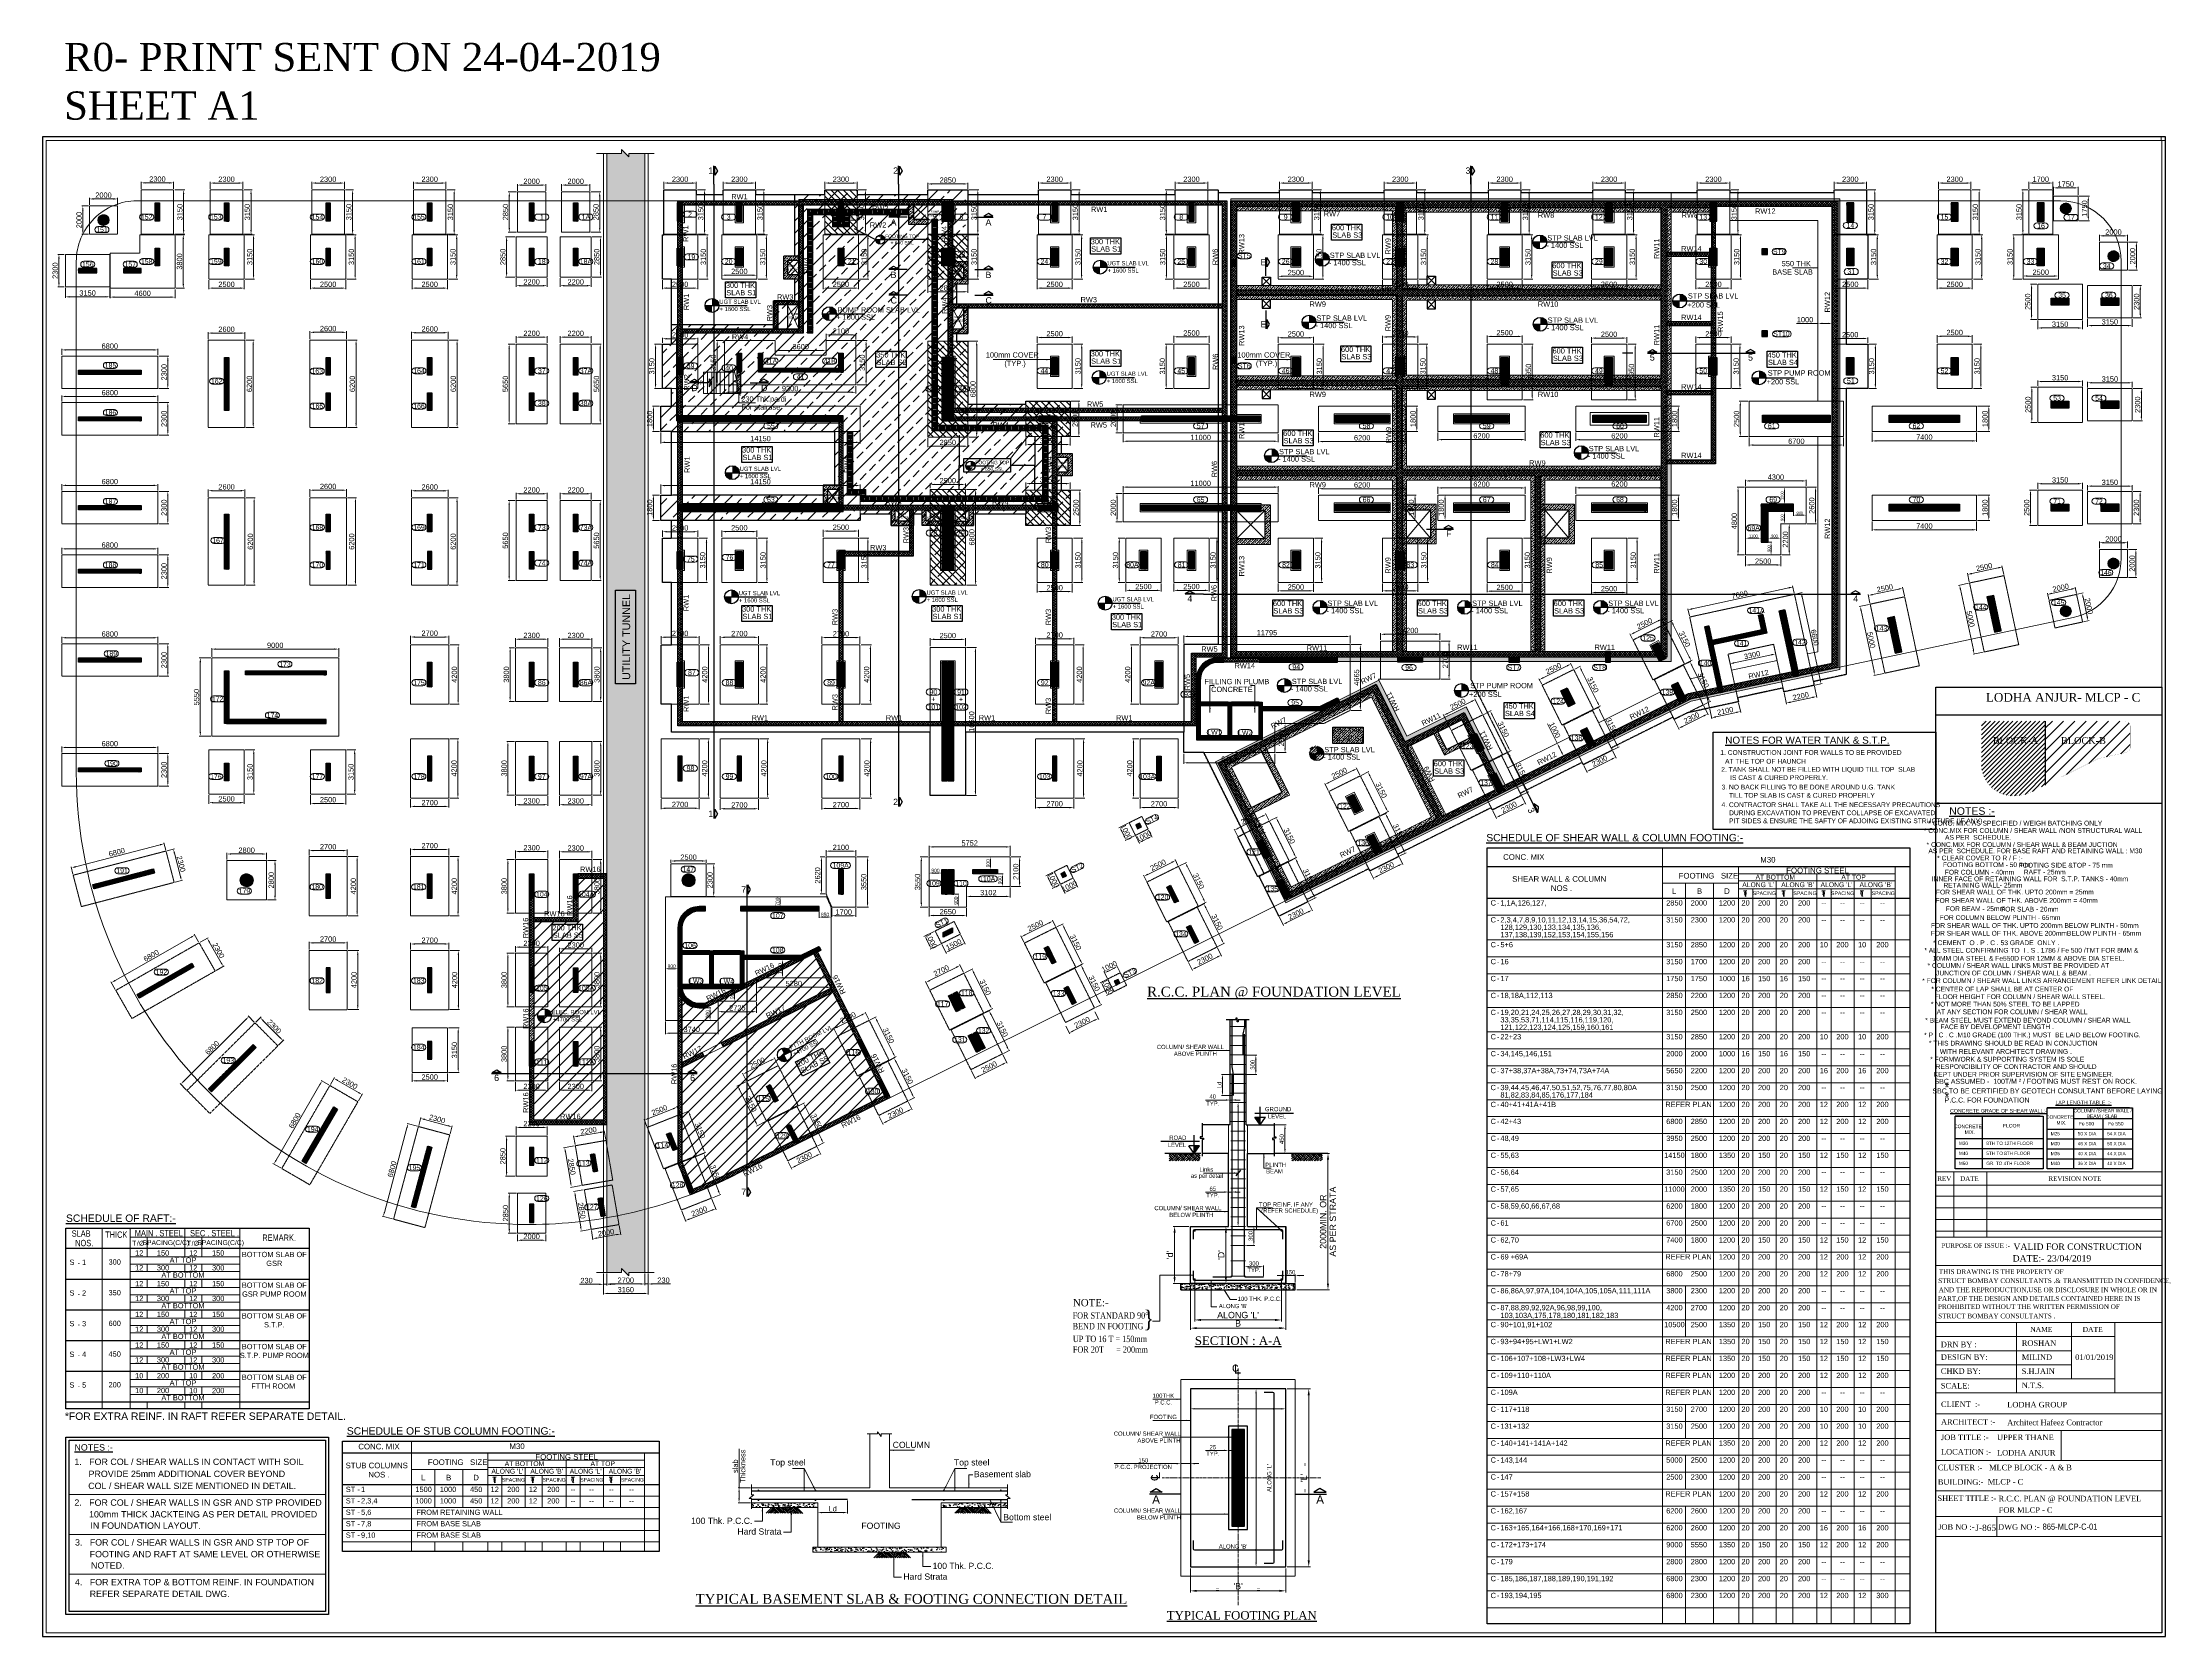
# Model space of a CAD drawing. Header units: millimetres. Extents: x 99112 to 332273, y 431815 to 552227.
# Drawn here: x 99112 to 249608, y 433846 to 546821 of the extents above; entities that cross this region are included whole.
import ezdxf
from ezdxf.enums import TextEntityAlignment as Align

# ---------------------------------------------------------------- set-up
doc = ezdxf.new("R2010")
doc.units = ezdxf.units.MM
doc.header["$LTSCALE"] = 100
doc.header["$MEASUREMENT"] = 0
doc.linetypes.add('CENTER', pattern=[2, 1.25, -0.25, 0.25, -0.25])
doc.linetypes.add('HIDDEN', pattern=[0.375, 0.25, -0.125])
for name, color, linetype, lineweight in [('400 SUNK', 251, 'Continuous', 9), ('COL HATCH', 67, 'Continuous', 25), ('colno', 11, 'Continuous', 15), ('COLUMN', 84, 'Continuous', 30), ('COLUMN COVER', 2, 'Continuous', 20), ('CONCRETE', 7, 'Continuous', 20), ('D-sheet', 42, 'Continuous', 13), ('DIM', 8, 'Continuous', 13), ('DONUT', 2, 'Continuous', 20), ('FOOTING', 12, 'HIDDEN', 20), ('HATCH', 251, 'Continuous', 9), ('LINE- 1', 7, 'Continuous', 25), ('LINE- 2', 35, 'Continuous', 13), ('LINKS', 3, 'Continuous', 18), ('MAIN TEXT', 6, 'Continuous', 30), ('P- LEVEL', 10, 'Continuous', 25), ('P.C.C HATCH', 8, 'Continuous', 20), ('PEDESTAL HATCH', 59, 'Continuous', 13), ('RAFT', 42, 'HIDDEN', 30), ('REINF', 4, 'Continuous', 30), ('RET WALL', 31, 'Continuous', 30), ('RET WALL HATCH', 57, 'Continuous', 13), ('S- LEVEL', 1, 'Continuous', 25), ('STAIRCASE', 39, 'Continuous', 9), ('STUB', 2, 'Continuous', 30), ('SUNK', 251, 'Continuous', 9), ('TEXT', 255, 'Continuous', 25), ('void', 45, 'Continuous', 18)]:
    doc.layers.add(name, color=color, linetype=linetype, lineweight=lineweight)
for name, color, linetype in [('AHC-ELE-2', 1, 'Continuous'), ('AHC-HATCH', 251, 'Continuous'), ('Col. sch.', 4, 'Continuous'), ('SBC COMMENTS', 6, 'Continuous'), ('SBC-TREINF TXT', 7, 'Continuous'), ('sec', 2, 'Continuous'), ('SHEET', 7, 'Continuous'), ('slab sch. text', 4, 'Continuous'), ('TXT', 4, 'Continuous'), ('WD-TEXT 2', 3, 'Continuous')]:
    doc.layers.add(name, color=color, linetype=linetype)
doc.styles.add('ARIAL', font='arial.ttf')
doc.styles.add('STD', font='', dxfattribs={"height": 2})
doc.styles.add('STYLE3', font='times.ttf', dxfattribs={"width": 0.8, "height": 12})
doc.styles.add('TIMES NEW ROMAN', font='times.ttf', dxfattribs={"width": 0.8, "height": 12})
doc.styles.get('STD').set_extended_font_data('Century Gothic')
doc.dimstyles.new('100', dxfattribs={"dimscale": 100, "dimtxt": 2, "dimasz": 2, "dimexe": 0.5, "dimexo": 0.5, "dimgap": 0.5, "dimtad": 1, "dimdec": 0, "dimzin": 3, "dimdsep": 46, "dimtxsty": 'ARIAL', "dimcen": 0, "dimdle": 1, "dimclrd": 256, "dimclre": 256, "dimclrt": 4, "dimadec": 0, "dimazin": 0, "dimtfac": 1, "dimtdec": 0, "dimtmove": 0, "dimatfit": 3, "dimfxl": 0, "dimtolj": 1, "dimtzin": 0, "dimlwd": -1, "dimlwe": -1, "dimarcsym": 0})
doc.dimstyles.new('150', dxfattribs={"dimscale": 150, "dimtxt": 2.5, "dimasz": 2, "dimexe": 0.5, "dimexo": 0.5, "dimgap": 0.5, "dimtad": 1, "dimdec": 0, "dimzin": 3, "dimdsep": 46, "dimtxsty": 'ARIAL', "dimcen": 0, "dimdle": 1, "dimclrd": 256, "dimclre": 256, "dimclrt": 4, "dimadec": 0, "dimazin": 0, "dimtfac": 1, "dimtdec": 0, "dimtmove": 0, "dimatfit": 3, "dimfxl": 0, "dimtolj": 1, "dimtzin": 0, "dimlwd": -1, "dimlwe": -1, "dimarcsym": 0})
pattern_1 = [(45, (-237381.086, 134796.796), (-8.83883476, 8.83883476), [])]
pattern_2 = [(45, (-226856.086, 134796.796), (-8.83883476, 8.83883476), [])]
pattern_3 = [(45, (-226856.086, 135296.796), (-8.83883476, 8.83883476), [])]
pattern_4 = [(45, (-325, 0), (-8.83883476, 8.83883476), [])]
pattern_5 = [(45, (-325, -1.328), (-8.83883476, 8.83883476), [])]
pattern_6 = [(45, (-263906.086, 134796.796), (-8.83883476, 8.83883476), [])]
pattern_7 = [(45, (-244606.086, 134796.796), (-8.83883476, 8.83883476), [])]
pattern_8 = [(45, (-244606.086, 134796.796), (-8.83883476, 8.83883476), [])]
pattern_9 = [(45, (-251806.086, 134796.796), (-8.83883476, 8.83883476), [])]
pattern_10 = [(45, (-259006.086, 134796.796), (-8.83883476, 8.83883476), [])]
pattern_11 = [(45, (351, 0), (-8.83883476, 8.83883476), [])]
pattern_12 = [(45, (-180912.04, -304188.09), (-88.388348, 88.388348), []), (135, (-180912.04, -304188.09), (-88.388348, -88.388348), [])]
pattern_13 = [(45, (-180912.04, -497388.57), (-176.7767, 176.7767), []), (45, (-180735.27, -497388.57), (-176.7767, 176.7767), [125, -62.5])]
pattern_14 = [(45, (-287126.23, -565165.7), (-176.776695, 176.776695), []), (45, (-286949.45, -565165.7), (-176.776695, 176.776695), [125, -62.5])]
pattern_15 = [(45, (-287126.23, -565165.71), (-88.388348, 88.388348), []), (135, (-287126.23, -565165.71), (-88.388348, -88.388348), [])]
pattern_16 = [(45, (-180912.04, -698343.76), (-88.388348, 88.388348), []), (135, (-180912.04, -698343.76), (-88.388348, -88.388348), [])]
pattern_17 = [(45, (-194124.87, -729346.96), (-176.776695, 176.776695), []), (45, (-193948.1, -729346.96), (-176.776695, 176.776695), [125, -62.5])]
pattern_18 = [(180, (402690.134, -26452.87), (-1e-14, -75), [])]
pattern_19 = [(90, (402690.134, -26452.87), (-75, 2e-14), [])]
pattern_20 = [(180, (348521.6, -26452.87), (-1e-14, -75), [])]
pattern_21 = [(90, (348521.6, -26452.87), (-75, 2e-14), [])]
pattern_22 = [(45, (52048.63, 152289.1), (-176.7767, 176.7767), []), (45, (52225.4, 152289.1), (-176.7767, 176.7767), [125, -62.5])]
pattern_23 = [(45, (285009.31, 661434.82), (-88.388348, 88.388348), []), (135, (285009.31, 661434.82), (-88.388348, -88.388348), [])]
pattern_24 = [(45, (52048.63, 152289.1), (-88.38835, 88.38835), []), (135, (52048.63, 152289.1), (-88.38835, -88.38835), [])]
pattern_25 = [(45, (52048.63, 152289.1), (-176.7767, 176.7767), []), (45, (52225.4, 152289.1), (-176.7767, 176.7767), [125, -62.5])]
pattern_26 = [(45, (285009.31, 520902.9), (-176.7767, 176.7767), []), (45, (285186.1, 520902.9), (-176.7767, 176.7767), [125, -62.5])]
pattern_27 = [(45, (-180912.04, -497388.57), (-88.388348, 88.388348), []), (135, (-180912.04, -497388.57), (-88.388348, -88.388348), [])]
pattern_28 = [(45, (52825.942, -183310.497), (-8.83883476, 8.83883476), [])]
pattern_29 = [(45, (52825.942, -183310.497), (-8.83883476, 8.83883476), [])]
pattern_30 = [(45, (465921.357, 1018291.445), (-8.83883476, 8.83883476), [])]
pattern_31 = [(45, (-57577.731, -393874.087), (-8.83883476, 8.83883476), [])]
pattern_32 = [(45, (-57577.731, -393874.087), (-8.83883476, 8.83883476), [])]
pattern_33 = [(50, (-439564.03, -1528634.07), (502.08213, -43.926494), [52.5, -577.5]), (355, (-439564.03, -1528634.07), (-97.12593, 526.5345), [42, -462]), (100.4514, (-439522.2, -1528637.73), (404.95657, 482.60768), [44.61813, -490.79948]), (46.1842, (-439564.03, -1528494.07), (747.06873, -115.86331), [78.75, -866.25]), (96.6356, (-439501.8, -1528503.7), (654.2639, 681.8825), [66.9272, -736.1991]), (351.1842, (-439564, -1528494.1), (654.26336, 681.88302), [63, -693]), (21, (-439494.03, -1528529.07), (417.83494, -281.83322), [52.5, -577.5]), (326, (-439494.03, -1528529.07), (170.32073, 507.60503), [42, -462]), (71.4514, (-439459.2, -1528552.55), (588.15584, 225.77135), [44.61813, -490.79948]), (37.5, (-439564.03, -1528634.07), (8.511899, 233.025698), [0, -456.4, 0, -469, 0, -463.75]), (7.5, (-439564.03, -1528634.07), (184.148676, 276.088198), [0, -267.4, 0, -445.9, 0, -176.75]), (327.5, (-439720.13, -1528634.07), (373.675705, -15.78841), [0, -175, 0, -546, 0, -724.5]), (317.5, (-439790.13, -1528634.07), (408.23032, 70.07349), [0, -227.5, 0, -362.6, 0, -514.5])]
pattern_34 = [(135, (232960.68, 509145.72), (-220.9709, -220.9709), [])]
pattern_35 = [(45, (279194.89, 1274011.303), (-8.83883476, 8.83883476), [])]
pattern_36 = [(45, (86543.63, 29077.15), (-88.38835, 88.38835), []), (135, (86543.63, 29077.15), (-88.38835, -88.38835), [])]

# ---------------------------------------------------------------- blocks, each defined once
blk = doc.blocks.new('*D0')
at = {"layer": 'DIM', "transparency": 16777216}
for p, q in [((102439, 535310), (102439, 535807)), ((104439, 535310), (104439, 535807)), ((104139, 535732), (102739, 535732))]:
    blk.add_line(p, q, dxfattribs=at)
for points in [[(102739, 535782), (102739, 535682), (102439, 535732)], [(104139, 535682), (104139, 535782), (104439, 535732)]]:
    blk.add_solid(points, dxfattribs=at)
at = {"layer": 'DIM', "color": 4, "transparency": 16777216, "insert": (103439, 535999), "char_height": 375, "attachment_point": 5, "style": 'ARIAL'}
blk.add_mtext('\\A1;2000', dxfattribs=at)
blk = doc.blocks.new('*D1')
at = {"layer": 'DIM', "transparency": 16777216}
for p, q in [((102364, 535235), (101898, 535235)), ((101973, 534935), (101973, 533535)), ((102364, 533235), (101898, 533235))]:
    blk.add_line(p, q, dxfattribs=at)
for points in [[(102023, 534935), (101923, 534935), (101973, 535235)], [(101923, 533535), (102023, 533535), (101973, 533235)]]:
    blk.add_solid(points, dxfattribs=at)
at = {"layer": 'DIM', "color": 4, "transparency": 16777216, "insert": (101706, 534235), "char_height": 375, "attachment_point": 5, "rotation": 90, "style": 'ARIAL'}
blk.add_mtext('\\A1;2000', dxfattribs=at)
blk = doc.blocks.new('*D2')
at = {"layer": 'DIM', "transparency": 16777216}
for p, q in [((106112, 536449), (106112, 536945)), ((108112, 536870), (106412, 536870)), ((108412, 536449), (108412, 536945))]:
    blk.add_line(p, q, dxfattribs=at)
for points in [[(106412, 536920), (106412, 536820), (106112, 536870)], [(108112, 536820), (108112, 536920), (108412, 536870)]]:
    blk.add_solid(points, dxfattribs=at)
at = {"layer": 'DIM', "color": 4, "transparency": 16777216, "insert": (107262, 537136), "char_height": 375, "attachment_point": 5, "style": 'ARIAL'}
blk.add_mtext('\\A1;2300', dxfattribs=at)
blk = doc.blocks.new('*D3')
at = {"layer": 'DIM', "transparency": 16777216}
for p, q in [((108487, 536374), (109195, 536374)), ((109120, 536074), (109120, 533524)), ((108487, 533224), (109195, 533224))]:
    blk.add_line(p, q, dxfattribs=at)
for points in [[(109170, 536074), (109070, 536074), (109120, 536374)], [(109070, 533524), (109170, 533524), (109120, 533224)]]:
    blk.add_solid(points, dxfattribs=at)
at = {"layer": 'DIM', "color": 4, "transparency": 16777216, "insert": (108853, 534799), "char_height": 375, "attachment_point": 5, "rotation": 90, "style": 'ARIAL'}
blk.add_mtext('\\A1;3150', dxfattribs=at)
blk = doc.blocks.new('*D4')
at = {"layer": 'DIM', "transparency": 16777216}
for p, q in [((108587, 533199), (109170, 533199)), ((109095, 532899), (109095, 529699)), ((108587, 529399), (109170, 529399))]:
    blk.add_line(p, q, dxfattribs=at)
for points in [[(109145, 532899), (109045, 532899), (109095, 533199)], [(109045, 529699), (109145, 529699), (109095, 529399)]]:
    blk.add_solid(points, dxfattribs=at)
at = {"layer": 'DIM', "color": 4, "transparency": 16777216, "insert": (108828, 531299), "char_height": 375, "attachment_point": 5, "rotation": 90, "style": 'ARIAL'}
blk.add_mtext('\\A1;3800', dxfattribs=at)
blk = doc.blocks.new('*D5')
at = {"layer": 'DIM', "transparency": 16777216}
for p, q in [((103912, 529324), (103912, 528700)), ((108212, 528775), (104212, 528775)), ((108512, 529324), (108512, 528700))]:
    blk.add_line(p, q, dxfattribs=at)
for points in [[(104212, 528825), (104212, 528725), (103912, 528775)], [(108212, 528725), (108212, 528825), (108512, 528775)]]:
    blk.add_solid(points, dxfattribs=at)
at = {"layer": 'DIM', "color": 4, "transparency": 16777216, "insert": (106212, 529041), "char_height": 375, "attachment_point": 5, "style": 'ARIAL'}
blk.add_mtext('\\A1;4600', dxfattribs=at)
blk = doc.blocks.new('*D6')
at = {"layer": 'DIM', "transparency": 16777216}
for p, q in [((100662, 531799), (100206, 531799)), ((100281, 529799), (100281, 531499)), ((100662, 529499), (100206, 529499))]:
    blk.add_line(p, q, dxfattribs=at)
for points in [[(100331, 531499), (100231, 531499), (100281, 531799)], [(100231, 529799), (100331, 529799), (100281, 529499)]]:
    blk.add_solid(points, dxfattribs=at)
at = {"layer": 'DIM', "color": 4, "transparency": 16777216, "insert": (100015, 530649), "char_height": 375, "attachment_point": 5, "rotation": 90, "style": 'ARIAL'}
blk.add_mtext('\\A1;2300', dxfattribs=at)
blk = doc.blocks.new('*D7')
at = {"layer": 'DIM', "transparency": 16777216}
for p, q in [((100737, 529424), (100737, 528720)), ((103587, 528795), (101037, 528795)), ((103887, 529424), (103887, 528720))]:
    blk.add_line(p, q, dxfattribs=at)
for points in [[(101037, 528845), (101037, 528745), (100737, 528795)], [(103587, 528745), (103587, 528845), (103887, 528795)]]:
    blk.add_solid(points, dxfattribs=at)
at = {"layer": 'DIM', "color": 4, "transparency": 16777216, "insert": (102312, 529062), "char_height": 375, "attachment_point": 5, "style": 'ARIAL'}
blk.add_mtext('\\A1;3150', dxfattribs=at)
blk = doc.blocks.new('*D8')
at = {"layer": 'DIM', "transparency": 16777216}
for p, q in [((111012, 536449), (111012, 536934)), ((113012, 536859), (111312, 536859)), ((113312, 536449), (113312, 536934))]:
    blk.add_line(p, q, dxfattribs=at)
for points in [[(111312, 536909), (111312, 536809), (111012, 536859)], [(113012, 536809), (113012, 536909), (113312, 536859)]]:
    blk.add_solid(points, dxfattribs=at)
at = {"layer": 'DIM', "color": 4, "transparency": 16777216, "insert": (112162, 537126), "char_height": 375, "attachment_point": 5, "style": 'ARIAL'}
blk.add_mtext('\\A1;2300', dxfattribs=at)
blk = doc.blocks.new('*D9')
at = {"layer": 'DIM', "transparency": 16777216}
for p, q in [((113387, 536374), (113972, 536374)), ((113897, 536074), (113897, 533524)), ((113387, 533224), (113972, 533224))]:
    blk.add_line(p, q, dxfattribs=at)
for points in [[(113947, 536074), (113847, 536074), (113897, 536374)], [(113847, 533524), (113947, 533524), (113897, 533224)]]:
    blk.add_solid(points, dxfattribs=at)
at = {"layer": 'DIM', "color": 4, "transparency": 16777216, "insert": (113631, 534799), "char_height": 375, "attachment_point": 5, "rotation": 90, "style": 'ARIAL'}
blk.add_mtext('\\A1;3150', dxfattribs=at)
blk = doc.blocks.new('*D10')
at = {"layer": 'DIM', "transparency": 16777216}
for p, q in [((113487, 533199), (114151, 533199)), ((114076, 532899), (114076, 530349)), ((113487, 530049), (114151, 530049))]:
    blk.add_line(p, q, dxfattribs=at)
for points in [[(114126, 532899), (114026, 532899), (114076, 533199)], [(114026, 530349), (114126, 530349), (114076, 530049)]]:
    blk.add_solid(points, dxfattribs=at)
at = {"layer": 'DIM', "color": 4, "transparency": 16777216, "insert": (113809, 531624), "char_height": 375, "attachment_point": 5, "rotation": 90, "style": 'ARIAL'}
blk.add_mtext('\\A1;3150', dxfattribs=at)
blk = doc.blocks.new('*D11')
at = {"layer": 'DIM', "transparency": 16777216}
for p, q in [((110912, 529974), (110912, 529337)), ((113412, 529974), (113412, 529337)), ((113112, 529412), (111212, 529412))]:
    blk.add_line(p, q, dxfattribs=at)
for points in [[(111212, 529462), (111212, 529362), (110912, 529412)], [(113112, 529362), (113112, 529462), (113412, 529412)]]:
    blk.add_solid(points, dxfattribs=at)
at = {"layer": 'DIM', "color": 4, "transparency": 16777216, "insert": (112162, 529679), "char_height": 375, "attachment_point": 5, "style": 'ARIAL'}
blk.add_mtext('\\A1;2500', dxfattribs=at)
blk = doc.blocks.new('*D12')
at = {"layer": 'DIM', "transparency": 16777216}
for p, q in [((118212, 536449), (118212, 536934)), ((120212, 536859), (118512, 536859)), ((120512, 536449), (120512, 536934))]:
    blk.add_line(p, q, dxfattribs=at)
for points in [[(118512, 536909), (118512, 536809), (118212, 536859)], [(120212, 536809), (120212, 536909), (120512, 536859)]]:
    blk.add_solid(points, dxfattribs=at)
at = {"layer": 'DIM', "color": 4, "transparency": 16777216, "insert": (119362, 537126), "char_height": 375, "attachment_point": 5, "style": 'ARIAL'}
blk.add_mtext('\\A1;2300', dxfattribs=at)
blk = doc.blocks.new('*D13')
at = {"layer": 'DIM', "transparency": 16777216}
for p, q in [((120587, 536374), (121172, 536374)), ((121097, 536074), (121097, 533524)), ((120587, 533224), (121172, 533224))]:
    blk.add_line(p, q, dxfattribs=at)
for points in [[(121147, 536074), (121047, 536074), (121097, 536374)], [(121047, 533524), (121147, 533524), (121097, 533224)]]:
    blk.add_solid(points, dxfattribs=at)
at = {"layer": 'DIM', "color": 4, "transparency": 16777216, "insert": (120831, 534799), "char_height": 375, "attachment_point": 5, "rotation": 90, "style": 'ARIAL'}
blk.add_mtext('\\A1;3150', dxfattribs=at)
blk = doc.blocks.new('*D14')
at = {"layer": 'DIM', "transparency": 16777216}
for p, q in [((120687, 533199), (121351, 533199)), ((121276, 532899), (121276, 530349)), ((120687, 530049), (121351, 530049))]:
    blk.add_line(p, q, dxfattribs=at)
for points in [[(121326, 532899), (121226, 532899), (121276, 533199)], [(121226, 530349), (121326, 530349), (121276, 530049)]]:
    blk.add_solid(points, dxfattribs=at)
at = {"layer": 'DIM', "color": 4, "transparency": 16777216, "insert": (121009, 531624), "char_height": 375, "attachment_point": 5, "rotation": 90, "style": 'ARIAL'}
blk.add_mtext('\\A1;3150', dxfattribs=at)
blk = doc.blocks.new('*D15')
at = {"layer": 'DIM', "transparency": 16777216}
for p, q in [((118112, 529974), (118112, 529337)), ((120612, 529974), (120612, 529337)), ((120312, 529412), (118412, 529412))]:
    blk.add_line(p, q, dxfattribs=at)
for points in [[(118412, 529462), (118412, 529362), (118112, 529412)], [(120312, 529362), (120312, 529462), (120612, 529412)]]:
    blk.add_solid(points, dxfattribs=at)
at = {"layer": 'DIM', "color": 4, "transparency": 16777216, "insert": (119362, 529679), "char_height": 375, "attachment_point": 5, "style": 'ARIAL'}
blk.add_mtext('\\A1;2500', dxfattribs=at)
blk = doc.blocks.new('*D16')
at = {"layer": 'DIM', "transparency": 16777216}
for p, q in [((125412, 536449), (125412, 536934)), ((127412, 536859), (125712, 536859)), ((127712, 536449), (127712, 536934))]:
    blk.add_line(p, q, dxfattribs=at)
for points in [[(125712, 536909), (125712, 536809), (125412, 536859)], [(127412, 536809), (127412, 536909), (127712, 536859)]]:
    blk.add_solid(points, dxfattribs=at)
at = {"layer": 'DIM', "color": 4, "transparency": 16777216, "insert": (126562, 537126), "char_height": 375, "attachment_point": 5, "style": 'ARIAL'}
blk.add_mtext('\\A1;2300', dxfattribs=at)
blk = doc.blocks.new('*D17')
at = {"layer": 'DIM', "transparency": 16777216}
for p, q in [((127787, 536374), (128372, 536374)), ((128297, 536074), (128297, 533524)), ((127787, 533224), (128372, 533224))]:
    blk.add_line(p, q, dxfattribs=at)
for points in [[(128347, 536074), (128247, 536074), (128297, 536374)], [(128247, 533524), (128347, 533524), (128297, 533224)]]:
    blk.add_solid(points, dxfattribs=at)
at = {"layer": 'DIM', "color": 4, "transparency": 16777216, "insert": (128031, 534799), "char_height": 375, "attachment_point": 5, "rotation": 90, "style": 'ARIAL'}
blk.add_mtext('\\A1;3150', dxfattribs=at)
blk = doc.blocks.new('*D18')
at = {"layer": 'DIM', "transparency": 16777216}
for p, q in [((127887, 533199), (128551, 533199)), ((128476, 532899), (128476, 530349)), ((127887, 530049), (128551, 530049))]:
    blk.add_line(p, q, dxfattribs=at)
for points in [[(128526, 532899), (128426, 532899), (128476, 533199)], [(128426, 530349), (128526, 530349), (128476, 530049)]]:
    blk.add_solid(points, dxfattribs=at)
at = {"layer": 'DIM', "color": 4, "transparency": 16777216, "insert": (128209, 531624), "char_height": 375, "attachment_point": 5, "rotation": 90, "style": 'ARIAL'}
blk.add_mtext('\\A1;3150', dxfattribs=at)
blk = doc.blocks.new('*D19')
at = {"layer": 'DIM', "transparency": 16777216}
for p, q in [((125312, 529974), (125312, 529337)), ((127812, 529974), (127812, 529337)), ((127512, 529412), (125612, 529412))]:
    blk.add_line(p, q, dxfattribs=at)
for points in [[(125612, 529462), (125612, 529362), (125312, 529412)], [(127512, 529362), (127512, 529462), (127812, 529412)]]:
    blk.add_solid(points, dxfattribs=at)
at = {"layer": 'DIM', "color": 4, "transparency": 16777216, "insert": (126562, 529679), "char_height": 375, "attachment_point": 5, "style": 'ARIAL'}
blk.add_mtext('\\A1;2500', dxfattribs=at)
blk = doc.blocks.new('*D20')
at = {"layer": 'DIM', "transparency": 16777216}
for p, q in [((111012, 536449), (111012, 536934)), ((113012, 536859), (111312, 536859)), ((113312, 536449), (113312, 536934))]:
    blk.add_line(p, q, dxfattribs=at)
for points in [[(111312, 536909), (111312, 536809), (111012, 536859)], [(113012, 536809), (113012, 536909), (113312, 536859)]]:
    blk.add_solid(points, dxfattribs=at)
at = {"layer": 'DIM', "color": 4, "transparency": 16777216, "insert": (112162, 537126), "char_height": 375, "attachment_point": 5, "style": 'ARIAL'}
blk.add_mtext('\\A1;2300', dxfattribs=at)
blk = doc.blocks.new('*D21')
at = {"layer": 'DIM', "transparency": 16777216}
for p, q in [((143162, 536449), (143162, 536934)), ((145162, 536859), (143462, 536859)), ((145462, 536449), (145462, 536934))]:
    blk.add_line(p, q, dxfattribs=at)
for points in [[(143462, 536909), (143462, 536809), (143162, 536859)], [(145162, 536809), (145162, 536909), (145462, 536859)]]:
    blk.add_solid(points, dxfattribs=at)
at = {"layer": 'DIM', "color": 4, "transparency": 16777216, "insert": (144312, 537126), "char_height": 375, "attachment_point": 5, "style": 'ARIAL'}
blk.add_mtext('\\A1;2300', dxfattribs=at)
blk = doc.blocks.new('*D22')
at = {"layer": 'DIM', "transparency": 16777216}
for p, q in [((145537, 536374), (146122, 536374)), ((146047, 536074), (146047, 533524)), ((145537, 533224), (146122, 533224))]:
    blk.add_line(p, q, dxfattribs=at)
for points in [[(146097, 536074), (145997, 536074), (146047, 536374)], [(145997, 533524), (146097, 533524), (146047, 533224)]]:
    blk.add_solid(points, dxfattribs=at)
at = {"layer": 'DIM', "color": 4, "transparency": 16777216, "insert": (145781, 534799), "char_height": 375, "attachment_point": 5, "rotation": 90, "style": 'ARIAL'}
blk.add_mtext('\\A1;3150', dxfattribs=at)
blk = doc.blocks.new('*D23')
at = {"layer": 'DIM', "transparency": 16777216}
for p, q in [((145637, 533199), (146301, 533199)), ((146226, 532899), (146226, 530349)), ((145637, 530049), (146301, 530049))]:
    blk.add_line(p, q, dxfattribs=at)
for points in [[(146276, 532899), (146176, 532899), (146226, 533199)], [(146176, 530349), (146276, 530349), (146226, 530049)]]:
    blk.add_solid(points, dxfattribs=at)
at = {"layer": 'DIM', "color": 4, "transparency": 16777216, "insert": (145959, 531624), "char_height": 375, "attachment_point": 5, "rotation": 90, "style": 'ARIAL'}
blk.add_mtext('\\A1;3150', dxfattribs=at)
blk = doc.blocks.new('*D24')
at = {"layer": 'DIM', "transparency": 16777216}
for p, q in [((143062, 529974), (143062, 529337)), ((145562, 529974), (145562, 529337)), ((145262, 529412), (143362, 529412))]:
    blk.add_line(p, q, dxfattribs=at)
for points in [[(143362, 529462), (143362, 529362), (143062, 529412)], [(145262, 529362), (145262, 529462), (145562, 529412)]]:
    blk.add_solid(points, dxfattribs=at)
at = {"layer": 'DIM', "color": 4, "transparency": 16777216, "insert": (144312, 529679), "char_height": 375, "attachment_point": 5, "style": 'ARIAL'}
blk.add_mtext('\\A1;2500', dxfattribs=at)
blk = doc.blocks.new('*D25')
at = {"layer": 'DIM', "transparency": 16777216}
for p, q in [((147362, 536449), (147362, 536934)), ((149362, 536859), (147662, 536859)), ((149662, 536449), (149662, 536934))]:
    blk.add_line(p, q, dxfattribs=at)
for points in [[(147662, 536909), (147662, 536809), (147362, 536859)], [(149362, 536809), (149362, 536909), (149662, 536859)]]:
    blk.add_solid(points, dxfattribs=at)
at = {"layer": 'DIM', "color": 4, "transparency": 16777216, "insert": (148512, 537126), "char_height": 375, "attachment_point": 5, "style": 'ARIAL'}
blk.add_mtext('\\A1;2300', dxfattribs=at)
blk = doc.blocks.new('*D26')
at = {"layer": 'DIM', "transparency": 16777216}
for p, q in [((149737, 536374), (150322, 536374)), ((150247, 536074), (150247, 533524)), ((149737, 533224), (150322, 533224))]:
    blk.add_line(p, q, dxfattribs=at)
for points in [[(150297, 536074), (150197, 536074), (150247, 536374)], [(150197, 533524), (150297, 533524), (150247, 533224)]]:
    blk.add_solid(points, dxfattribs=at)
at = {"layer": 'DIM', "color": 4, "transparency": 16777216, "insert": (149981, 534799), "char_height": 375, "attachment_point": 5, "rotation": 90, "style": 'ARIAL'}
blk.add_mtext('\\A1;3150', dxfattribs=at)
blk = doc.blocks.new('*D27')
at = {"layer": 'DIM', "transparency": 16777216}
for p, q in [((149837, 533199), (150501, 533199)), ((150426, 532899), (150426, 530349)), ((149837, 530049), (150501, 530049))]:
    blk.add_line(p, q, dxfattribs=at)
for points in [[(150476, 532899), (150376, 532899), (150426, 533199)], [(150376, 530349), (150476, 530349), (150426, 530049)]]:
    blk.add_solid(points, dxfattribs=at)
at = {"layer": 'DIM', "color": 4, "transparency": 16777216, "insert": (150159, 531624), "char_height": 375, "attachment_point": 5, "rotation": 90, "style": 'ARIAL'}
blk.add_mtext('\\A1;3150', dxfattribs=at)
blk = doc.blocks.new('*D28')
at = {"layer": 'DIM', "transparency": 16777216}
for p, q in [((147262, 530888), (147262, 530252)), ((149462, 530327), (147562, 530327)), ((149762, 530888), (149762, 530252))]:
    blk.add_line(p, q, dxfattribs=at)
for points in [[(147562, 530377), (147562, 530277), (147262, 530327)], [(149462, 530277), (149462, 530377), (149762, 530327)]]:
    blk.add_solid(points, dxfattribs=at)
at = {"layer": 'DIM', "color": 4, "transparency": 16777216, "insert": (148512, 530593), "char_height": 375, "attachment_point": 5, "style": 'ARIAL'}
blk.add_mtext('\\A1;2500', dxfattribs=at)
blk = doc.blocks.new('*D29')
at = {"layer": 'DIM', "transparency": 16777216}
for p, q in [((154562, 536449), (154562, 536934)), ((156562, 536859), (154862, 536859)), ((156862, 536449), (156862, 536934))]:
    blk.add_line(p, q, dxfattribs=at)
for points in [[(154862, 536909), (154862, 536809), (154562, 536859)], [(156562, 536809), (156562, 536909), (156862, 536859)]]:
    blk.add_solid(points, dxfattribs=at)
at = {"layer": 'DIM', "color": 4, "transparency": 16777216, "insert": (155712, 537126), "char_height": 375, "attachment_point": 5, "style": 'ARIAL'}
blk.add_mtext('\\A1;2300', dxfattribs=at)
blk = doc.blocks.new('*D30')
at = {"layer": 'DIM', "transparency": 16777216}
for p, q in [((156937, 536374), (157522, 536374)), ((157447, 536074), (157447, 533524)), ((156937, 533224), (157522, 533224))]:
    blk.add_line(p, q, dxfattribs=at)
for points in [[(157497, 536074), (157397, 536074), (157447, 536374)], [(157397, 533524), (157497, 533524), (157447, 533224)]]:
    blk.add_solid(points, dxfattribs=at)
at = {"layer": 'DIM', "color": 4, "transparency": 16777216, "insert": (157181, 534799), "char_height": 375, "attachment_point": 5, "rotation": 90, "style": 'ARIAL'}
blk.add_mtext('\\A1;3150', dxfattribs=at)
blk = doc.blocks.new('*D31')
at = {"layer": 'DIM', "transparency": 16777216}
for p, q in [((157037, 533199), (157701, 533199)), ((157626, 532899), (157626, 530349)), ((157037, 530049), (157701, 530049))]:
    blk.add_line(p, q, dxfattribs=at)
for points in [[(157676, 532899), (157576, 532899), (157626, 533199)], [(157576, 530349), (157676, 530349), (157626, 530049)]]:
    blk.add_solid(points, dxfattribs=at)
at = {"layer": 'DIM', "color": 4, "transparency": 16777216, "insert": (157359, 531624), "char_height": 375, "attachment_point": 5, "rotation": 90, "style": 'ARIAL'}
blk.add_mtext('\\A1;3150', dxfattribs=at)
blk = doc.blocks.new('*D32')
at = {"layer": 'DIM', "transparency": 16777216}
for p, q in [((154462, 529974), (154462, 529337)), ((156962, 529974), (156962, 529337)), ((156662, 529412), (154762, 529412))]:
    blk.add_line(p, q, dxfattribs=at)
for points in [[(154762, 529462), (154762, 529362), (154462, 529412)], [(156662, 529362), (156662, 529462), (156962, 529412)]]:
    blk.add_solid(points, dxfattribs=at)
at = {"layer": 'DIM', "color": 4, "transparency": 16777216, "insert": (155712, 529679), "char_height": 375, "attachment_point": 5, "style": 'ARIAL'}
blk.add_mtext('\\A1;2500', dxfattribs=at)
blk = doc.blocks.new('*D33')
at = {"layer": 'DIM', "transparency": 16777216}
for p, q in [((169712, 536449), (169712, 536934)), ((171712, 536859), (170012, 536859)), ((172012, 536449), (172012, 536934))]:
    blk.add_line(p, q, dxfattribs=at)
for points in [[(170012, 536909), (170012, 536809), (169712, 536859)], [(171712, 536809), (171712, 536909), (172012, 536859)]]:
    blk.add_solid(points, dxfattribs=at)
at = {"layer": 'DIM', "color": 4, "transparency": 16777216, "insert": (170862, 537126), "char_height": 375, "attachment_point": 5, "style": 'ARIAL'}
blk.add_mtext('\\A1;2300', dxfattribs=at)
blk = doc.blocks.new('*D34')
at = {"layer": 'DIM', "transparency": 16777216}
for p, q in [((172087, 536374), (172672, 536374)), ((172597, 536074), (172597, 533524)), ((172087, 533224), (172672, 533224))]:
    blk.add_line(p, q, dxfattribs=at)
for points in [[(172647, 536074), (172547, 536074), (172597, 536374)], [(172547, 533524), (172647, 533524), (172597, 533224)]]:
    blk.add_solid(points, dxfattribs=at)
at = {"layer": 'DIM', "color": 4, "transparency": 16777216, "insert": (172331, 534799), "char_height": 375, "attachment_point": 5, "rotation": 90, "style": 'ARIAL'}
blk.add_mtext('\\A1;3150', dxfattribs=at)
blk = doc.blocks.new('*D35')
at = {"layer": 'DIM', "transparency": 16777216}
for p, q in [((172187, 533199), (172851, 533199)), ((172776, 532899), (172776, 530349)), ((172187, 530049), (172851, 530049))]:
    blk.add_line(p, q, dxfattribs=at)
for points in [[(172826, 532899), (172726, 532899), (172776, 533199)], [(172726, 530349), (172826, 530349), (172776, 530049)]]:
    blk.add_solid(points, dxfattribs=at)
at = {"layer": 'DIM', "color": 4, "transparency": 16777216, "insert": (172509, 531624), "char_height": 375, "attachment_point": 5, "rotation": 90, "style": 'ARIAL'}
blk.add_mtext('\\A1;3150', dxfattribs=at)
blk = doc.blocks.new('*D36')
at = {"layer": 'DIM', "transparency": 16777216}
for p, q in [((169612, 529974), (169612, 529337)), ((172112, 529974), (172112, 529337)), ((171812, 529412), (169912, 529412))]:
    blk.add_line(p, q, dxfattribs=at)
for points in [[(169912, 529462), (169912, 529362), (169612, 529412)], [(171812, 529362), (171812, 529462), (172112, 529412)]]:
    blk.add_solid(points, dxfattribs=at)
at = {"layer": 'DIM', "color": 4, "transparency": 16777216, "insert": (170862, 529679), "char_height": 375, "attachment_point": 5, "style": 'ARIAL'}
blk.add_mtext('\\A1;2500', dxfattribs=at)
blk = doc.blocks.new('*D37')
at = {"layer": 'DIM', "transparency": 16777216}
for p, q in [((179412, 536449), (179412, 536934)), ((181412, 536859), (179712, 536859)), ((181712, 536449), (181712, 536934))]:
    blk.add_line(p, q, dxfattribs=at)
for points in [[(179712, 536909), (179712, 536809), (179412, 536859)], [(181412, 536809), (181412, 536909), (181712, 536859)]]:
    blk.add_solid(points, dxfattribs=at)
at = {"layer": 'DIM', "color": 4, "transparency": 16777216, "insert": (180562, 537126), "char_height": 375, "attachment_point": 5, "style": 'ARIAL'}
blk.add_mtext('\\A1;2300', dxfattribs=at)
blk = doc.blocks.new('*D38')
at = {"layer": 'DIM', "transparency": 16777216}
for p, q in [((179312, 529974), (179312, 529337)), ((181812, 529974), (181812, 529337)), ((181512, 529412), (179612, 529412))]:
    blk.add_line(p, q, dxfattribs=at)
for points in [[(179612, 529462), (179612, 529362), (179312, 529412)], [(181512, 529362), (181512, 529462), (181812, 529412)]]:
    blk.add_solid(points, dxfattribs=at)
at = {"layer": 'DIM', "color": 4, "transparency": 16777216, "insert": (180562, 529679), "char_height": 375, "attachment_point": 5, "style": 'ARIAL'}
blk.add_mtext('\\A1;2500', dxfattribs=at)
blk = doc.blocks.new('*D39')
at = {"layer": 'DIM', "transparency": 16777216}
for p, q in [((186812, 536449), (186812, 536934)), ((188812, 536859), (187112, 536859)), ((189112, 536449), (189112, 536934))]:
    blk.add_line(p, q, dxfattribs=at)
for points in [[(187112, 536909), (187112, 536809), (186812, 536859)], [(188812, 536809), (188812, 536909), (189112, 536859)]]:
    blk.add_solid(points, dxfattribs=at)
at = {"layer": 'DIM', "color": 4, "transparency": 16777216, "insert": (187962, 537126), "char_height": 375, "attachment_point": 5, "style": 'ARIAL'}
blk.add_mtext('\\A1;2300', dxfattribs=at)
blk = doc.blocks.new('*D40')
at = {"layer": 'DIM', "transparency": 16777216}
for p, q in [((189187, 536374), (189772, 536374)), ((189697, 536074), (189697, 533524)), ((189187, 533224), (189772, 533224))]:
    blk.add_line(p, q, dxfattribs=at)
for points in [[(189747, 536074), (189647, 536074), (189697, 536374)], [(189647, 533524), (189747, 533524), (189697, 533224)]]:
    blk.add_solid(points, dxfattribs=at)
at = {"layer": 'DIM', "color": 4, "transparency": 16777216, "insert": (189431, 534799), "char_height": 375, "attachment_point": 5, "rotation": 90, "style": 'ARIAL'}
blk.add_mtext('\\A1;3150', dxfattribs=at)
blk = doc.blocks.new('*D41')
at = {"layer": 'DIM', "transparency": 16777216}
for p, q in [((189287, 533199), (189951, 533199)), ((189876, 532899), (189876, 530349)), ((189287, 530049), (189951, 530049))]:
    blk.add_line(p, q, dxfattribs=at)
for points in [[(189926, 532899), (189826, 532899), (189876, 533199)], [(189826, 530349), (189926, 530349), (189876, 530049)]]:
    blk.add_solid(points, dxfattribs=at)
at = {"layer": 'DIM', "color": 4, "transparency": 16777216, "insert": (189609, 531624), "char_height": 375, "attachment_point": 5, "rotation": 90, "style": 'ARIAL'}
blk.add_mtext('\\A1;3150', dxfattribs=at)
blk = doc.blocks.new('*D42')
at = {"layer": 'DIM', "transparency": 16777216}
for p, q in [((186712, 530124), (186712, 530323)), ((188912, 530248), (187012, 530248)), ((189212, 530124), (189212, 530323))]:
    blk.add_line(p, q, dxfattribs=at)
for points in [[(187012, 530298), (187012, 530198), (186712, 530248)], [(188912, 530198), (188912, 530298), (189212, 530248)]]:
    blk.add_solid(points, dxfattribs=at)
at = {"layer": 'DIM', "color": 4, "transparency": 16777216, "insert": (187962, 530515), "char_height": 375, "attachment_point": 5, "style": 'ARIAL'}
blk.add_mtext('\\A1;2500', dxfattribs=at)
blk = doc.blocks.new('*D43')
at = {"layer": 'DIM', "transparency": 16777216}
for p, q in [((194212, 536449), (194212, 536934)), ((196212, 536859), (194512, 536859)), ((196512, 536449), (196512, 536934))]:
    blk.add_line(p, q, dxfattribs=at)
for points in [[(194512, 536909), (194512, 536809), (194212, 536859)], [(196212, 536809), (196212, 536909), (196512, 536859)]]:
    blk.add_solid(points, dxfattribs=at)
at = {"layer": 'DIM', "color": 4, "transparency": 16777216, "insert": (195362, 537126), "char_height": 375, "attachment_point": 5, "style": 'ARIAL'}
blk.add_mtext('\\A1;2300', dxfattribs=at)
blk = doc.blocks.new('*D44')
at = {"layer": 'DIM', "transparency": 16777216}
for p, q in [((196587, 536374), (197172, 536374)), ((197097, 536074), (197097, 533524)), ((196587, 533224), (197172, 533224))]:
    blk.add_line(p, q, dxfattribs=at)
for points in [[(197147, 536074), (197047, 536074), (197097, 536374)], [(197047, 533524), (197147, 533524), (197097, 533224)]]:
    blk.add_solid(points, dxfattribs=at)
at = {"layer": 'DIM', "color": 4, "transparency": 16777216, "insert": (196831, 534799), "char_height": 375, "attachment_point": 5, "rotation": 90, "style": 'ARIAL'}
blk.add_mtext('\\A1;3150', dxfattribs=at)
blk = doc.blocks.new('*D45')
at = {"layer": 'DIM', "transparency": 16777216}
for p, q in [((196687, 533199), (197351, 533199)), ((197276, 532899), (197276, 530349)), ((196687, 530049), (197351, 530049))]:
    blk.add_line(p, q, dxfattribs=at)
for points in [[(197326, 532899), (197226, 532899), (197276, 533199)], [(197226, 530349), (197326, 530349), (197276, 530049)]]:
    blk.add_solid(points, dxfattribs=at)
at = {"layer": 'DIM', "color": 4, "transparency": 16777216, "insert": (197009, 531624), "char_height": 375, "attachment_point": 5, "rotation": 90, "style": 'ARIAL'}
blk.add_mtext('\\A1;3150', dxfattribs=at)
blk = doc.blocks.new('*D46')
at = {"layer": 'DIM', "transparency": 16777216}
for p, q in [((194112, 529974), (194112, 529337)), ((196612, 529974), (196612, 529337)), ((196312, 529412), (194412, 529412))]:
    blk.add_line(p, q, dxfattribs=at)
for points in [[(194412, 529462), (194412, 529362), (194112, 529412)], [(196312, 529362), (196312, 529462), (196612, 529412)]]:
    blk.add_solid(points, dxfattribs=at)
at = {"layer": 'DIM', "color": 4, "transparency": 16777216, "insert": (195362, 529679), "char_height": 375, "attachment_point": 5, "style": 'ARIAL'}
blk.add_mtext('\\A1;2500', dxfattribs=at)
blk = doc.blocks.new('*D47')
at = {"layer": 'DIM', "transparency": 16777216}
for p, q in [((201612, 536449), (201612, 536934)), ((203612, 536859), (201912, 536859)), ((203912, 536449), (203912, 536934))]:
    blk.add_line(p, q, dxfattribs=at)
for points in [[(201912, 536909), (201912, 536809), (201612, 536859)], [(203612, 536809), (203612, 536909), (203912, 536859)]]:
    blk.add_solid(points, dxfattribs=at)
at = {"layer": 'DIM', "color": 4, "transparency": 16777216, "insert": (202762, 537126), "char_height": 375, "attachment_point": 5, "style": 'ARIAL'}
blk.add_mtext('\\A1;2300', dxfattribs=at)
blk = doc.blocks.new('*D48')
at = {"layer": 'DIM', "transparency": 16777216}
for p, q in [((203987, 536374), (204572, 536374)), ((204497, 536074), (204497, 533524)), ((203987, 533224), (204572, 533224))]:
    blk.add_line(p, q, dxfattribs=at)
for points in [[(204547, 536074), (204447, 536074), (204497, 536374)], [(204447, 533524), (204547, 533524), (204497, 533224)]]:
    blk.add_solid(points, dxfattribs=at)
at = {"layer": 'DIM', "color": 4, "transparency": 16777216, "insert": (204231, 534799), "char_height": 375, "attachment_point": 5, "rotation": 90, "style": 'ARIAL'}
blk.add_mtext('\\A1;3150', dxfattribs=at)
blk = doc.blocks.new('*D49')
at = {"layer": 'DIM', "transparency": 16777216}
for p, q in [((204087, 533199), (204751, 533199)), ((204676, 532899), (204676, 530349)), ((204087, 530049), (204751, 530049))]:
    blk.add_line(p, q, dxfattribs=at)
for points in [[(204726, 532899), (204626, 532899), (204676, 533199)], [(204626, 530349), (204726, 530349), (204676, 530049)]]:
    blk.add_solid(points, dxfattribs=at)
at = {"layer": 'DIM', "color": 4, "transparency": 16777216, "insert": (204409, 531624), "char_height": 375, "attachment_point": 5, "rotation": 90, "style": 'ARIAL'}
blk.add_mtext('\\A1;3150', dxfattribs=at)
blk = doc.blocks.new('*D50')
at = {"layer": 'DIM', "transparency": 16777216}
for p, q in [((201512, 529974), (201512, 529337)), ((204012, 529974), (204012, 529337)), ((203712, 529412), (201812, 529412))]:
    blk.add_line(p, q, dxfattribs=at)
for points in [[(201812, 529462), (201812, 529362), (201512, 529412)], [(203712, 529362), (203712, 529462), (204012, 529412)]]:
    blk.add_solid(points, dxfattribs=at)
at = {"layer": 'DIM', "color": 4, "transparency": 16777216, "insert": (202762, 529679), "char_height": 375, "attachment_point": 5, "style": 'ARIAL'}
blk.add_mtext('\\A1;2500', dxfattribs=at)
blk = doc.blocks.new('*D51')
at = {"layer": 'DIM', "transparency": 16777216}
for p, q in [((209012, 536449), (209012, 536934)), ((211012, 536859), (209312, 536859)), ((211312, 536449), (211312, 536934))]:
    blk.add_line(p, q, dxfattribs=at)
for points in [[(209312, 536909), (209312, 536809), (209012, 536859)], [(211012, 536809), (211012, 536909), (211312, 536859)]]:
    blk.add_solid(points, dxfattribs=at)
at = {"layer": 'DIM', "color": 4, "transparency": 16777216, "insert": (210162, 537126), "char_height": 375, "attachment_point": 5, "style": 'ARIAL'}
blk.add_mtext('\\A1;2300', dxfattribs=at)
blk = doc.blocks.new('*D52')
at = {"layer": 'DIM', "transparency": 16777216}
for p, q in [((211387, 536374), (211972, 536374)), ((211897, 536074), (211897, 533524)), ((211387, 533224), (211972, 533224))]:
    blk.add_line(p, q, dxfattribs=at)
for points in [[(211947, 536074), (211847, 536074), (211897, 536374)], [(211847, 533524), (211947, 533524), (211897, 533224)]]:
    blk.add_solid(points, dxfattribs=at)
at = {"layer": 'DIM', "color": 4, "transparency": 16777216, "insert": (211631, 534799), "char_height": 375, "attachment_point": 5, "rotation": 90, "style": 'ARIAL'}
blk.add_mtext('\\A1;3150', dxfattribs=at)
blk = doc.blocks.new('*D53')
at = {"layer": 'DIM', "transparency": 16777216}
for p, q in [((211487, 533199), (212151, 533199)), ((212076, 532899), (212076, 530349)), ((211487, 530049), (212151, 530049))]:
    blk.add_line(p, q, dxfattribs=at)
for points in [[(212126, 532899), (212026, 532899), (212076, 533199)], [(212026, 530349), (212126, 530349), (212076, 530049)]]:
    blk.add_solid(points, dxfattribs=at)
at = {"layer": 'DIM', "color": 4, "transparency": 16777216, "insert": (211809, 531624), "char_height": 375, "attachment_point": 5, "rotation": 90, "style": 'ARIAL'}
blk.add_mtext('\\A1;3150', dxfattribs=at)
blk = doc.blocks.new('*D54')
at = {"layer": 'DIM', "transparency": 16777216}
for p, q in [((208912, 529974), (208912, 529337)), ((211412, 529974), (211412, 529337)), ((211112, 529412), (209212, 529412))]:
    blk.add_line(p, q, dxfattribs=at)
for points in [[(209212, 529462), (209212, 529362), (208912, 529412)], [(211112, 529362), (211112, 529462), (211412, 529412)]]:
    blk.add_solid(points, dxfattribs=at)
at = {"layer": 'DIM', "color": 4, "transparency": 16777216, "insert": (210162, 529679), "char_height": 375, "attachment_point": 5, "style": 'ARIAL'}
blk.add_mtext('\\A1;2500', dxfattribs=at)
blk = doc.blocks.new('*D55')
at = {"layer": 'DIM', "transparency": 16777216}
for p, q in [((216412, 536449), (216412, 536934)), ((218412, 536859), (216712, 536859)), ((218712, 536449), (218712, 536934))]:
    blk.add_line(p, q, dxfattribs=at)
for points in [[(216712, 536909), (216712, 536809), (216412, 536859)], [(218412, 536809), (218412, 536909), (218712, 536859)]]:
    blk.add_solid(points, dxfattribs=at)
at = {"layer": 'DIM', "color": 4, "transparency": 16777216, "insert": (217562, 537126), "char_height": 375, "attachment_point": 5, "style": 'ARIAL'}
blk.add_mtext('\\A1;2300', dxfattribs=at)
blk = doc.blocks.new('*D56')
at = {"layer": 'DIM', "transparency": 16777216}
for p, q in [((218787, 536374), (219372, 536374)), ((219297, 536074), (219297, 533524)), ((218787, 533224), (219372, 533224))]:
    blk.add_line(p, q, dxfattribs=at)
for points in [[(219347, 536074), (219247, 536074), (219297, 536374)], [(219247, 533524), (219347, 533524), (219297, 533224)]]:
    blk.add_solid(points, dxfattribs=at)
at = {"layer": 'DIM', "color": 4, "transparency": 16777216, "insert": (219031, 534799), "char_height": 375, "attachment_point": 5, "rotation": 90, "style": 'ARIAL'}
blk.add_mtext('\\A1;3150', dxfattribs=at)
blk = doc.blocks.new('*D57')
at = {"layer": 'DIM', "transparency": 16777216}
for p, q in [((218887, 533199), (219551, 533199)), ((219476, 532899), (219476, 530349)), ((218887, 530049), (219551, 530049))]:
    blk.add_line(p, q, dxfattribs=at)
for points in [[(219526, 532899), (219426, 532899), (219476, 533199)], [(219426, 530349), (219526, 530349), (219476, 530049)]]:
    blk.add_solid(points, dxfattribs=at)
at = {"layer": 'DIM', "color": 4, "transparency": 16777216, "insert": (219209, 531624), "char_height": 375, "attachment_point": 5, "rotation": 90, "style": 'ARIAL'}
blk.add_mtext('\\A1;3150', dxfattribs=at)
blk = doc.blocks.new('*D58')
at = {"layer": 'DIM', "transparency": 16777216}
for p, q in [((216312, 529974), (216312, 529337)), ((218812, 529974), (218812, 529337)), ((218512, 529412), (216612, 529412))]:
    blk.add_line(p, q, dxfattribs=at)
for points in [[(216612, 529462), (216612, 529362), (216312, 529412)], [(218512, 529362), (218512, 529462), (218812, 529412)]]:
    blk.add_solid(points, dxfattribs=at)
at = {"layer": 'DIM', "color": 4, "transparency": 16777216, "insert": (217562, 529679), "char_height": 375, "attachment_point": 5, "style": 'ARIAL'}
blk.add_mtext('\\A1;2500', dxfattribs=at)
blk = doc.blocks.new('*D59')
at = {"layer": 'DIM', "transparency": 16777216}
for p, q in [((226112, 536449), (226112, 536934)), ((228112, 536859), (226412, 536859)), ((228412, 536449), (228412, 536934))]:
    blk.add_line(p, q, dxfattribs=at)
for points in [[(226412, 536909), (226412, 536809), (226112, 536859)], [(228112, 536809), (228112, 536909), (228412, 536859)]]:
    blk.add_solid(points, dxfattribs=at)
at = {"layer": 'DIM', "color": 4, "transparency": 16777216, "insert": (227262, 537126), "char_height": 375, "attachment_point": 5, "style": 'ARIAL'}
blk.add_mtext('\\A1;2300', dxfattribs=at)
blk = doc.blocks.new('*D60')
at = {"layer": 'DIM', "transparency": 16777216}
for p, q in [((228487, 536374), (229072, 536374)), ((228997, 536074), (228997, 533524)), ((228487, 533224), (229072, 533224))]:
    blk.add_line(p, q, dxfattribs=at)
for points in [[(229047, 536074), (228947, 536074), (228997, 536374)], [(228947, 533524), (229047, 533524), (228997, 533224)]]:
    blk.add_solid(points, dxfattribs=at)
at = {"layer": 'DIM', "color": 4, "transparency": 16777216, "insert": (228731, 534799), "char_height": 375, "attachment_point": 5, "rotation": 90, "style": 'ARIAL'}
blk.add_mtext('\\A1;3150', dxfattribs=at)
blk = doc.blocks.new('*D61')
at = {"layer": 'DIM', "transparency": 16777216}
for p, q in [((228587, 533199), (229251, 533199)), ((229176, 532899), (229176, 530349)), ((228587, 530049), (229251, 530049))]:
    blk.add_line(p, q, dxfattribs=at)
for points in [[(229226, 532899), (229126, 532899), (229176, 533199)], [(229126, 530349), (229226, 530349), (229176, 530049)]]:
    blk.add_solid(points, dxfattribs=at)
at = {"layer": 'DIM', "color": 4, "transparency": 16777216, "insert": (228909, 531624), "char_height": 375, "attachment_point": 5, "rotation": 90, "style": 'ARIAL'}
blk.add_mtext('\\A1;3150', dxfattribs=at)
blk = doc.blocks.new('*D62')
at = {"layer": 'DIM', "transparency": 16777216}
for p, q in [((226012, 529974), (226012, 529337)), ((228512, 529974), (228512, 529337)), ((228212, 529412), (226312, 529412))]:
    blk.add_line(p, q, dxfattribs=at)
for points in [[(226312, 529462), (226312, 529362), (226012, 529412)], [(228212, 529362), (228212, 529462), (228512, 529412)]]:
    blk.add_solid(points, dxfattribs=at)
at = {"layer": 'DIM', "color": 4, "transparency": 16777216, "insert": (227262, 529679), "char_height": 375, "attachment_point": 5, "style": 'ARIAL'}
blk.add_mtext('\\A1;2500', dxfattribs=at)
blk = doc.blocks.new('*D63')
at = {"layer": 'DIM', "transparency": 16777216}
for p, q in [((233512, 536449), (233512, 536934)), ((235512, 536859), (233812, 536859)), ((235812, 536449), (235812, 536934))]:
    blk.add_line(p, q, dxfattribs=at)
for points in [[(233812, 536909), (233812, 536809), (233512, 536859)], [(235512, 536809), (235512, 536909), (235812, 536859)]]:
    blk.add_solid(points, dxfattribs=at)
at = {"layer": 'DIM', "color": 4, "transparency": 16777216, "insert": (234662, 537126), "char_height": 375, "attachment_point": 5, "style": 'ARIAL'}
blk.add_mtext('\\A1;2300', dxfattribs=at)
blk = doc.blocks.new('*D64')
at = {"layer": 'DIM', "transparency": 16777216}
for p, q in [((235887, 536374), (236472, 536374)), ((236397, 536074), (236397, 533524)), ((235887, 533224), (236472, 533224))]:
    blk.add_line(p, q, dxfattribs=at)
for points in [[(236447, 536074), (236347, 536074), (236397, 536374)], [(236347, 533524), (236447, 533524), (236397, 533224)]]:
    blk.add_solid(points, dxfattribs=at)
at = {"layer": 'DIM', "color": 4, "transparency": 16777216, "insert": (236131, 534799), "char_height": 375, "attachment_point": 5, "rotation": 90, "style": 'ARIAL'}
blk.add_mtext('\\A1;3150', dxfattribs=at)
blk = doc.blocks.new('*D65')
at = {"layer": 'DIM', "transparency": 16777216}
for p, q in [((235987, 533199), (236651, 533199)), ((236576, 532899), (236576, 530349)), ((235987, 530049), (236651, 530049))]:
    blk.add_line(p, q, dxfattribs=at)
for points in [[(236626, 532899), (236526, 532899), (236576, 533199)], [(236526, 530349), (236626, 530349), (236576, 530049)]]:
    blk.add_solid(points, dxfattribs=at)
at = {"layer": 'DIM', "color": 4, "transparency": 16777216, "insert": (236309, 531624), "char_height": 375, "attachment_point": 5, "rotation": 90, "style": 'ARIAL'}
blk.add_mtext('\\A1;3150', dxfattribs=at)
blk = doc.blocks.new('*D66')
at = {"layer": 'DIM', "transparency": 16777216}
for p, q in [((233412, 529974), (233412, 529337)), ((235912, 529974), (235912, 529337)), ((235612, 529412), (233712, 529412))]:
    blk.add_line(p, q, dxfattribs=at)
for points in [[(233712, 529462), (233712, 529362), (233412, 529412)], [(235612, 529362), (235612, 529462), (235912, 529412)]]:
    blk.add_solid(points, dxfattribs=at)
at = {"layer": 'DIM', "color": 4, "transparency": 16777216, "insert": (234662, 529679), "char_height": 375, "attachment_point": 5, "style": 'ARIAL'}
blk.add_mtext('\\A1;2500', dxfattribs=at)
blk = doc.blocks.new('*D67')
at = {"layer": 'DIM', "transparency": 16777216}
for p, q in [((239912, 536449), (239912, 536934)), ((241312, 536859), (240212, 536859)), ((241612, 536449), (241612, 536934))]:
    blk.add_line(p, q, dxfattribs=at)
for points in [[(240212, 536909), (240212, 536809), (239912, 536859)], [(241312, 536809), (241312, 536909), (241612, 536859)]]:
    blk.add_solid(points, dxfattribs=at)
at = {"layer": 'DIM', "color": 4, "transparency": 16777216, "insert": (240762, 537126), "char_height": 375, "attachment_point": 5, "style": 'ARIAL'}
blk.add_mtext('\\A1;1700', dxfattribs=at)
blk = doc.blocks.new('*D68')
at = {"layer": 'DIM', "transparency": 16777216}
for p, q in [((239837, 536374), (239420, 536374)), ((239495, 536074), (239495, 533524)), ((239837, 533224), (239420, 533224))]:
    blk.add_line(p, q, dxfattribs=at)
for points in [[(239545, 536074), (239445, 536074), (239495, 536374)], [(239445, 533524), (239545, 533524), (239495, 533224)]]:
    blk.add_solid(points, dxfattribs=at)
at = {"layer": 'DIM', "color": 4, "transparency": 16777216, "insert": (239229, 534799), "char_height": 375, "attachment_point": 5, "rotation": 90, "style": 'ARIAL'}
blk.add_mtext('\\A1;3150', dxfattribs=at)
blk = doc.blocks.new('*D69')
at = {"layer": 'DIM', "transparency": 16777216}
for p, q in [((239437, 533199), (238773, 533199)), ((238848, 532899), (238848, 530349)), ((239437, 530049), (238773, 530049))]:
    blk.add_line(p, q, dxfattribs=at)
for points in [[(238898, 532899), (238798, 532899), (238848, 533199)], [(238798, 530349), (238898, 530349), (238848, 530049)]]:
    blk.add_solid(points, dxfattribs=at)
at = {"layer": 'DIM', "color": 4, "transparency": 16777216, "insert": (238582, 531624), "char_height": 375, "attachment_point": 5, "rotation": 90, "style": 'ARIAL'}
blk.add_mtext('\\A1;3150', dxfattribs=at)
blk = doc.blocks.new('*D70')
at = {"layer": 'DIM', "transparency": 16777216}
for p, q in [((161862, 536449), (161862, 536871)), ((164412, 536796), (162162, 536796)), ((164712, 536449), (164712, 536871))]:
    blk.add_line(p, q, dxfattribs=at)
for points in [[(162162, 536846), (162162, 536746), (161862, 536796)], [(164412, 536746), (164412, 536846), (164712, 536796)]]:
    blk.add_solid(points, dxfattribs=at)
at = {"layer": 'DIM', "color": 4, "transparency": 16777216, "insert": (163287, 537062), "char_height": 375, "attachment_point": 5, "style": 'ARIAL'}
blk.add_mtext('\\A1;2850', dxfattribs=at)
blk = doc.blocks.new('*D71')
at = {"layer": 'DIM', "transparency": 16777216}
for p, q in [((164787, 536374), (165490, 536374)), ((165415, 536074), (165415, 533524)), ((164787, 533224), (165490, 533224))]:
    blk.add_line(p, q, dxfattribs=at)
for points in [[(165465, 536074), (165365, 536074), (165415, 536374)], [(165365, 533524), (165465, 533524), (165415, 533224)]]:
    blk.add_solid(points, dxfattribs=at)
at = {"layer": 'DIM', "color": 4, "transparency": 16777216, "insert": (165148, 534799), "char_height": 375, "attachment_point": 5, "rotation": 90, "style": 'ARIAL'}
blk.add_mtext('\\A1;3150', dxfattribs=at)
blk = doc.blocks.new('*D72')
at = {"layer": 'DIM', "transparency": 16777216}
for p, q in [((164787, 533199), (165490, 533199)), ((165415, 532899), (165415, 530349)), ((164712, 530049), (165490, 530049))]:
    blk.add_line(p, q, dxfattribs=at)
for points in [[(165465, 532899), (165365, 532899), (165415, 533199)], [(165365, 530349), (165465, 530349), (165415, 530049)]]:
    blk.add_solid(points, dxfattribs=at)
at = {"layer": 'DIM', "color": 4, "transparency": 16777216, "insert": (165148, 531624), "char_height": 375, "attachment_point": 5, "rotation": 90, "style": 'ARIAL'}
blk.add_mtext('\\A1;3150', dxfattribs=at)
blk = doc.blocks.new('*D73')
at = {"layer": 'DIM', "transparency": 16777216}
for p, q in [((161862, 529974), (161862, 529079)), ((164712, 529974), (164712, 529079)), ((164412, 529154), (162162, 529154))]:
    blk.add_line(p, q, dxfattribs=at)
for points in [[(162162, 529204), (162162, 529104), (161862, 529154)], [(164412, 529104), (164412, 529204), (164712, 529154)]]:
    blk.add_solid(points, dxfattribs=at)
at = {"layer": 'DIM', "color": 4, "transparency": 16777216, "insert": (163287, 529420), "char_height": 375, "attachment_point": 5, "style": 'ARIAL'}
blk.add_mtext('\\A1;2850', dxfattribs=at)
blk = doc.blocks.new('*D74')
at = {"layer": 'DIM', "transparency": 16777216}
for p, q in [((241662, 536003), (241662, 536592)), ((243112, 536517), (241962, 536517)), ((243412, 536003), (243412, 536592))]:
    blk.add_line(p, q, dxfattribs=at)
for points in [[(241962, 536567), (241962, 536467), (241662, 536517)], [(243112, 536467), (243112, 536567), (243412, 536517)]]:
    blk.add_solid(points, dxfattribs=at)
at = {"layer": 'DIM', "color": 4, "transparency": 16777216, "insert": (242537, 536784), "char_height": 375, "attachment_point": 5, "style": 'ARIAL'}
blk.add_mtext('\\A1;1750', dxfattribs=at)
blk = doc.blocks.new('*D75')
at = {"layer": 'DIM', "transparency": 16777216}
for p, q in [((243487, 535928), (244207, 535928)), ((244132, 535628), (244132, 534478)), ((243487, 534178), (244207, 534178))]:
    blk.add_line(p, q, dxfattribs=at)
for points in [[(244182, 535628), (244082, 535628), (244132, 535928)], [(244082, 534478), (244182, 534478), (244132, 534178)]]:
    blk.add_solid(points, dxfattribs=at)
at = {"layer": 'DIM', "color": 4, "transparency": 16777216, "insert": (243866, 535053), "char_height": 375, "attachment_point": 5, "rotation": 90, "style": 'ARIAL'}
blk.add_mtext('\\A1;1750', dxfattribs=at)
blk = doc.blocks.new('*D76')
at = {"layer": 'DIM', "transparency": 16777216}
for p, q in [((244917, 532749), (244917, 533191)), ((245217, 533116), (246617, 533116)), ((246917, 532749), (246917, 533191))]:
    blk.add_line(p, q, dxfattribs=at)
for points in [[(245217, 533166), (245217, 533066), (244917, 533116)], [(246617, 533066), (246617, 533166), (246917, 533116)]]:
    blk.add_solid(points, dxfattribs=at)
at = {"layer": 'DIM', "color": 4, "transparency": 16777216, "insert": (245917, 533383), "char_height": 375, "attachment_point": 5, "style": 'ARIAL'}
blk.add_mtext('\\A1;2000', dxfattribs=at)
blk = doc.blocks.new('*D77')
at = {"layer": 'DIM', "transparency": 16777216}
for p, q in [((246992, 532674), (247617, 532674)), ((247542, 532374), (247542, 530974)), ((246992, 530674), (247617, 530674))]:
    blk.add_line(p, q, dxfattribs=at)
for points in [[(247592, 532374), (247492, 532374), (247542, 532674)], [(247492, 530974), (247592, 530974), (247542, 530674)]]:
    blk.add_solid(points, dxfattribs=at)
at = {"layer": 'DIM', "color": 4, "transparency": 16777216, "insert": (247275, 531674), "char_height": 375, "attachment_point": 5, "rotation": 90, "style": 'ARIAL'}
blk.add_mtext('\\A1;2000', dxfattribs=at)
blk = doc.blocks.new('*D78')
at = {"layer": 'DIM', "transparency": 16777216}
for p, q in [((247312, 529599), (247896, 529599)), ((247821, 527599), (247821, 529299)), ((247312, 527299), (247896, 527299))]:
    blk.add_line(p, q, dxfattribs=at)
for points in [[(247871, 529299), (247771, 529299), (247821, 529599)], [(247771, 527599), (247871, 527599), (247821, 527299)]]:
    blk.add_solid(points, dxfattribs=at)
at = {"layer": 'DIM', "color": 4, "transparency": 16777216, "insert": (247554, 528449), "char_height": 375, "attachment_point": 5, "rotation": 90, "style": 'ARIAL'}
blk.add_mtext('\\A1;2300', dxfattribs=at)
blk = doc.blocks.new('*D79')
at = {"layer": 'DIM', "transparency": 16777216}
for p, q in [((244087, 527224), (244087, 526678)), ((244387, 526753), (246937, 526753)), ((247237, 527224), (247237, 526678))]:
    blk.add_line(p, q, dxfattribs=at)
for points in [[(244387, 526803), (244387, 526703), (244087, 526753)], [(246937, 526703), (246937, 526803), (247237, 526753)]]:
    blk.add_solid(points, dxfattribs=at)
at = {"layer": 'DIM', "color": 4, "transparency": 16777216, "insert": (245662, 527019), "char_height": 375, "attachment_point": 5, "style": 'ARIAL'}
blk.add_mtext('\\A1;3150', dxfattribs=at)
blk = doc.blocks.new('*D80')
at = {"layer": 'DIM', "transparency": 16777216}
for p, q in [((240561, 527124), (240561, 526511)), ((243711, 527124), (243711, 526511)), ((240861, 526586), (243411, 526586))]:
    blk.add_line(p, q, dxfattribs=at)
for points in [[(240861, 526636), (240861, 526536), (240561, 526586)], [(243411, 526536), (243411, 526636), (243711, 526586)]]:
    blk.add_solid(points, dxfattribs=at)
at = {"layer": 'DIM', "color": 4, "transparency": 16777216, "insert": (242136, 526852), "char_height": 375, "attachment_point": 5, "style": 'ARIAL'}
blk.add_mtext('\\A1;3150', dxfattribs=at)
blk = doc.blocks.new('*D81')
at = {"layer": 'DIM', "transparency": 16777216}
for p, q in [((240486, 529699), (240037, 529699)), ((240112, 527499), (240112, 529399)), ((240486, 527199), (240037, 527199))]:
    blk.add_line(p, q, dxfattribs=at)
for points in [[(240162, 529399), (240062, 529399), (240112, 529699)], [(240062, 527499), (240162, 527499), (240112, 527199)]]:
    blk.add_solid(points, dxfattribs=at)
at = {"layer": 'DIM', "color": 4, "transparency": 16777216, "insert": (239845, 528449), "char_height": 375, "attachment_point": 5, "rotation": 90, "style": 'ARIAL'}
blk.add_mtext('\\A1;2500', dxfattribs=at)
blk = doc.blocks.new('*D82')
at = {"layer": 'DIM', "transparency": 16777216}
for p, q in [((239512, 530124), (239512, 530345)), ((241712, 530270), (239812, 530270)), ((242012, 530124), (242012, 530345))]:
    blk.add_line(p, q, dxfattribs=at)
for points in [[(239812, 530320), (239812, 530220), (239512, 530270)], [(241712, 530220), (241712, 530320), (242012, 530270)]]:
    blk.add_solid(points, dxfattribs=at)
at = {"layer": 'DIM', "color": 4, "transparency": 16777216, "insert": (240762, 530536), "char_height": 375, "attachment_point": 5, "style": 'ARIAL'}
blk.add_mtext('\\A1;2500', dxfattribs=at)
blk = doc.blocks.new('*D83')
at = {"layer": 'DIM', "transparency": 16777216}
for p, q in [((110862, 525799), (110862, 526300)), ((113162, 526225), (111162, 526225)), ((113462, 525799), (113462, 526300))]:
    blk.add_line(p, q, dxfattribs=at)
for points in [[(111162, 526275), (111162, 526175), (110862, 526225)], [(113162, 526175), (113162, 526275), (113462, 526225)]]:
    blk.add_solid(points, dxfattribs=at)
at = {"layer": 'DIM', "color": 4, "transparency": 16777216, "insert": (112162, 526492), "char_height": 375, "attachment_point": 5, "style": 'ARIAL'}
blk.add_mtext('\\A1;2600', dxfattribs=at)
blk = doc.blocks.new('*D84')
at = {"layer": 'DIM', "transparency": 16777216}
for p, q in [((113537, 525724), (114127, 525724)), ((114052, 525424), (114052, 519824)), ((113537, 519524), (114127, 519524))]:
    blk.add_line(p, q, dxfattribs=at)
for points in [[(114102, 525424), (114002, 525424), (114052, 525724)], [(114002, 519824), (114102, 519824), (114052, 519524)]]:
    blk.add_solid(points, dxfattribs=at)
at = {"layer": 'DIM', "color": 4, "transparency": 16777216, "insert": (113785, 522624), "char_height": 375, "attachment_point": 5, "rotation": 90, "style": 'ARIAL'}
blk.add_mtext('\\A1;6200', dxfattribs=at)
blk = doc.blocks.new('*D85')
at = {"layer": 'DIM', "transparency": 16777216}
for p, q in [((118062, 525799), (118062, 526354)), ((120362, 526279), (118362, 526279)), ((120662, 525799), (120662, 526354))]:
    blk.add_line(p, q, dxfattribs=at)
for points in [[(118362, 526329), (118362, 526229), (118062, 526279)], [(120362, 526229), (120362, 526329), (120662, 526279)]]:
    blk.add_solid(points, dxfattribs=at)
at = {"layer": 'DIM', "color": 4, "transparency": 16777216, "insert": (119362, 526545), "char_height": 375, "attachment_point": 5, "style": 'ARIAL'}
blk.add_mtext('\\A1;2600', dxfattribs=at)
blk = doc.blocks.new('*D86')
at = {"layer": 'DIM', "transparency": 16777216}
for p, q in [((120737, 525724), (121420, 525724)), ((121345, 525424), (121345, 519824)), ((120737, 519524), (121420, 519524))]:
    blk.add_line(p, q, dxfattribs=at)
for points in [[(121395, 525424), (121295, 525424), (121345, 525724)], [(121295, 519824), (121395, 519824), (121345, 519524)]]:
    blk.add_solid(points, dxfattribs=at)
at = {"layer": 'DIM', "color": 4, "transparency": 16777216, "insert": (121079, 522624), "char_height": 375, "attachment_point": 5, "rotation": 90, "style": 'ARIAL'}
blk.add_mtext('\\A1;6200', dxfattribs=at)
blk = doc.blocks.new('*D87')
at = {"layer": 'DIM', "transparency": 16777216}
for p, q in [((125262, 525799), (125262, 526324)), ((127562, 526249), (125562, 526249)), ((127862, 525799), (127862, 526324))]:
    blk.add_line(p, q, dxfattribs=at)
for points in [[(125562, 526299), (125562, 526199), (125262, 526249)], [(127562, 526199), (127562, 526299), (127862, 526249)]]:
    blk.add_solid(points, dxfattribs=at)
at = {"layer": 'DIM', "color": 4, "transparency": 16777216, "insert": (126562, 526515), "char_height": 375, "attachment_point": 5, "style": 'ARIAL'}
blk.add_mtext('\\A1;2600', dxfattribs=at)
blk = doc.blocks.new('*D88')
at = {"layer": 'DIM', "transparency": 16777216}
for p, q in [((127937, 525724), (128578, 525724)), ((128503, 525424), (128503, 519824)), ((127937, 519524), (128578, 519524))]:
    blk.add_line(p, q, dxfattribs=at)
for points in [[(128553, 525424), (128453, 525424), (128503, 525724)], [(128453, 519824), (128553, 519824), (128503, 519524)]]:
    blk.add_solid(points, dxfattribs=at)
at = {"layer": 'DIM', "color": 4, "transparency": 16777216, "insert": (128237, 522624), "char_height": 375, "attachment_point": 5, "rotation": 90, "style": 'ARIAL'}
blk.add_mtext('\\A1;6200', dxfattribs=at)
blk = doc.blocks.new('*D89')
at = {"layer": 'DIM', "transparency": 16777216}
for p, q in [((143062, 525524), (143062, 525898)), ((145262, 525823), (143362, 525823)), ((145562, 525524), (145562, 525898))]:
    blk.add_line(p, q, dxfattribs=at)
for points in [[(143362, 525873), (143362, 525773), (143062, 525823)], [(145262, 525773), (145262, 525873), (145562, 525823)]]:
    blk.add_solid(points, dxfattribs=at)
at = {"layer": 'DIM', "color": 4, "transparency": 16777216, "insert": (144312, 526089), "char_height": 375, "attachment_point": 5, "style": 'ARIAL'}
blk.add_mtext('\\A1;2500', dxfattribs=at)
blk = doc.blocks.new('*D90')
at = {"layer": 'DIM', "transparency": 16777216}
for p, q in [((142987, 525449), (142499, 525449)), ((142574, 525149), (142574, 522599)), ((142987, 522299), (142499, 522299))]:
    blk.add_line(p, q, dxfattribs=at)
for points in [[(142624, 525149), (142524, 525149), (142574, 525449)], [(142524, 522599), (142624, 522599), (142574, 522299)]]:
    blk.add_solid(points, dxfattribs=at)
at = {"layer": 'DIM', "color": 4, "transparency": 16777216, "insert": (142307, 523874), "char_height": 375, "attachment_point": 5, "rotation": 90, "style": 'ARIAL'}
blk.add_mtext('\\A1;3150', dxfattribs=at)
blk = doc.blocks.new('*D91')
at = {"layer": 'DIM', "transparency": 16777216}
for p, q in [((147387, 525699), (146868, 525699)), ((146943, 525399), (146943, 522849)), ((147387, 522549), (146868, 522549))]:
    blk.add_line(p, q, dxfattribs=at)
for points in [[(146993, 525399), (146893, 525399), (146943, 525699)], [(146893, 522849), (146993, 522849), (146943, 522549)]]:
    blk.add_solid(points, dxfattribs=at)
at = {"layer": 'DIM', "color": 4, "transparency": 16777216, "insert": (146676, 524124), "char_height": 375, "attachment_point": 5, "rotation": 90, "style": 'ARIAL'}
blk.add_mtext('\\A1;3150', dxfattribs=at)
blk = doc.blocks.new('*D92')
at = {"layer": 'DIM', "transparency": 16777216}
for p, q in [((147462, 522474), (147462, 521952)), ((156762, 522474), (156762, 521952)), ((156462, 522027), (147762, 522027))]:
    blk.add_line(p, q, dxfattribs=at)
for points in [[(147762, 522077), (147762, 521977), (147462, 522027)], [(156462, 521977), (156462, 522077), (156762, 522027)]]:
    blk.add_solid(points, dxfattribs=at)
at = {"layer": 'DIM', "color": 4, "transparency": 16777216, "insert": (152112, 522293), "char_height": 375, "attachment_point": 5, "style": 'ARIAL'}
blk.add_mtext('\\A1;9300', dxfattribs=at)
blk = doc.blocks.new('*D93')
at = {"layer": 'DIM', "transparency": 16777216}
for p, q in [((151062, 524724), (151062, 525069)), ((154362, 524994), (151362, 524994)), ((154662, 524724), (154662, 525069))]:
    blk.add_line(p, q, dxfattribs=at)
for points in [[(151362, 525044), (151362, 524944), (151062, 524994)], [(154362, 524944), (154362, 525044), (154662, 524994)]]:
    blk.add_solid(points, dxfattribs=at)
at = {"layer": 'DIM', "color": 4, "transparency": 16777216, "insert": (152862, 525260), "char_height": 375, "attachment_point": 5, "style": 'ARIAL'}
blk.add_mtext('\\A1;3600', dxfattribs=at)
blk = doc.blocks.new('*D94')
at = {"layer": 'DIM', "transparency": 16777216}
for p, q in [((154662, 525774), (154662, 526171)), ((156462, 526096), (154962, 526096)), ((156762, 525774), (156762, 526171))]:
    blk.add_line(p, q, dxfattribs=at)
for points in [[(154962, 526146), (154962, 526046), (154662, 526096)], [(156462, 526046), (156462, 526146), (156762, 526096)]]:
    blk.add_solid(points, dxfattribs=at)
at = {"layer": 'DIM', "color": 4, "transparency": 16777216, "insert": (155712, 526362), "char_height": 375, "attachment_point": 5, "style": 'ARIAL'}
blk.add_mtext('\\A1;2100', dxfattribs=at)
blk = doc.blocks.new('*D95')
at = {"layer": 'DIM', "transparency": 16777216}
for p, q in [((156837, 525699), (157569, 525699)), ((157494, 525399), (157494, 522849)), ((156837, 522549), (157569, 522549))]:
    blk.add_line(p, q, dxfattribs=at)
for points in [[(157544, 525399), (157444, 525399), (157494, 525699)], [(157444, 522849), (157544, 522849), (157494, 522549)]]:
    blk.add_solid(points, dxfattribs=at)
at = {"layer": 'DIM', "color": 4, "transparency": 16777216, "insert": (157227, 524124), "char_height": 375, "attachment_point": 5, "rotation": 90, "style": 'ARIAL'}
blk.add_mtext('\\A1;3150', dxfattribs=at)
blk = doc.blocks.new('*D96')
at = {"layer": 'DIM', "transparency": 16777216}
for p, q in [((164612, 525649), (165412, 525649)), ((165337, 525349), (165337, 519149)), ((164787, 518849), (165412, 518849))]:
    blk.add_line(p, q, dxfattribs=at)
for points in [[(165387, 525349), (165287, 525349), (165337, 525649)], [(165287, 519149), (165387, 519149), (165337, 518849)]]:
    blk.add_solid(points, dxfattribs=at)
at = {"layer": 'DIM', "color": 4, "transparency": 16777216, "insert": (165070, 522249), "char_height": 375, "attachment_point": 5, "rotation": 90, "style": 'ARIAL'}
blk.add_mtext('\\A1;6800', dxfattribs=at)
blk = doc.blocks.new('*D97')
at = {"layer": 'DIM', "transparency": 16777216}
for p, q in [((169612, 525524), (169612, 525986)), ((171812, 525911), (169912, 525911)), ((172112, 525524), (172112, 525986))]:
    blk.add_line(p, q, dxfattribs=at)
for points in [[(169912, 525961), (169912, 525861), (169612, 525911)], [(171812, 525861), (171812, 525961), (172112, 525911)]]:
    blk.add_solid(points, dxfattribs=at)
at = {"layer": 'DIM', "color": 4, "transparency": 16777216, "insert": (170862, 526178), "char_height": 375, "attachment_point": 5, "style": 'ARIAL'}
blk.add_mtext('\\A1;2500', dxfattribs=at)
blk = doc.blocks.new('*D98')
at = {"layer": 'DIM', "transparency": 16777216}
for p, q in [((172187, 525449), (172855, 525449)), ((172780, 525149), (172780, 522599)), ((172187, 522299), (172855, 522299))]:
    blk.add_line(p, q, dxfattribs=at)
for points in [[(172830, 525149), (172730, 525149), (172780, 525449)], [(172730, 522599), (172830, 522599), (172780, 522299)]]:
    blk.add_solid(points, dxfattribs=at)
at = {"layer": 'DIM', "color": 4, "transparency": 16777216, "insert": (172513, 523874), "char_height": 375, "attachment_point": 5, "rotation": 90, "style": 'ARIAL'}
blk.add_mtext('\\A1;3150', dxfattribs=at)
blk = doc.blocks.new('*D99')
at = {"layer": 'DIM', "transparency": 16777216}
for p, q in [((172037, 521398), (172653, 521398)), ((172578, 519198), (172578, 521098)), ((172037, 518898), (172653, 518898))]:
    blk.add_line(p, q, dxfattribs=at)
for points in [[(172628, 521098), (172528, 521098), (172578, 521398)], [(172528, 519198), (172628, 519198), (172578, 518898)]]:
    blk.add_solid(points, dxfattribs=at)
at = {"layer": 'DIM', "color": 4, "transparency": 16777216, "insert": (172311, 520148), "char_height": 375, "attachment_point": 5, "rotation": 90, "style": 'ARIAL'}
blk.add_mtext('\\A1;2500', dxfattribs=at)
blk = doc.blocks.new('*D100')
at = {"layer": 'DIM', "transparency": 16777216}
for p, q in [((168812, 518823), (168812, 518252)), ((171662, 518327), (169112, 518327)), ((171962, 518823), (171962, 518252))]:
    blk.add_line(p, q, dxfattribs=at)
for points in [[(169112, 518377), (169112, 518277), (168812, 518327)], [(171662, 518277), (171662, 518377), (171962, 518327)]]:
    blk.add_solid(points, dxfattribs=at)
at = {"layer": 'DIM', "color": 4, "transparency": 16777216, "insert": (170387, 518594), "char_height": 375, "attachment_point": 5, "style": 'ARIAL'}
blk.add_mtext('\\A1;3150', dxfattribs=at)
blk = doc.blocks.new('*D101')
at = {"layer": 'DIM', "transparency": 16777216}
for p, q in [((179312, 525524), (179312, 526036)), ((181512, 525961), (179612, 525961)), ((181812, 525524), (181812, 526036))]:
    blk.add_line(p, q, dxfattribs=at)
for points in [[(179612, 526011), (179612, 525911), (179312, 525961)], [(181512, 525911), (181512, 526011), (181812, 525961)]]:
    blk.add_solid(points, dxfattribs=at)
at = {"layer": 'DIM', "color": 4, "transparency": 16777216, "insert": (180562, 526228), "char_height": 375, "attachment_point": 5, "style": 'ARIAL'}
blk.add_mtext('\\A1;2500', dxfattribs=at)
blk = doc.blocks.new('*D102')
at = {"layer": 'DIM', "transparency": 16777216}
for p, q in [((186712, 525524), (186712, 525969)), ((188912, 525894), (187012, 525894)), ((189212, 525524), (189212, 525969))]:
    blk.add_line(p, q, dxfattribs=at)
for points in [[(187012, 525944), (187012, 525844), (186712, 525894)], [(188912, 525844), (188912, 525944), (189212, 525894)]]:
    blk.add_solid(points, dxfattribs=at)
at = {"layer": 'DIM', "color": 4, "transparency": 16777216, "insert": (187962, 526160), "char_height": 375, "attachment_point": 5, "style": 'ARIAL'}
blk.add_mtext('\\A1;2500', dxfattribs=at)
blk = doc.blocks.new('*D103')
at = {"layer": 'DIM', "transparency": 16777216}
for p, q in [((189287, 525449), (189969, 525449)), ((189894, 525149), (189894, 522599)), ((189287, 522299), (189969, 522299))]:
    blk.add_line(p, q, dxfattribs=at)
for points in [[(189944, 525149), (189844, 525149), (189894, 525449)], [(189844, 522599), (189944, 522599), (189894, 522299)]]:
    blk.add_solid(points, dxfattribs=at)
at = {"layer": 'DIM', "color": 4, "transparency": 16777216, "insert": (189627, 523874), "char_height": 375, "attachment_point": 5, "rotation": 90, "style": 'ARIAL'}
blk.add_mtext('\\A1;3150', dxfattribs=at)
blk = doc.blocks.new('*D104')
at = {"layer": 'DIM', "transparency": 16777216}
for p, q in [((194112, 525524), (194112, 526024)), ((196312, 525949), (194412, 525949)), ((196612, 525524), (196612, 526024))]:
    blk.add_line(p, q, dxfattribs=at)
for points in [[(194412, 525999), (194412, 525899), (194112, 525949)], [(196312, 525899), (196312, 525999), (196612, 525949)]]:
    blk.add_solid(points, dxfattribs=at)
at = {"layer": 'DIM', "color": 4, "transparency": 16777216, "insert": (195362, 526215), "char_height": 375, "attachment_point": 5, "style": 'ARIAL'}
blk.add_mtext('\\A1;2500', dxfattribs=at)
blk = doc.blocks.new('*D105')
at = {"layer": 'DIM', "transparency": 16777216}
for p, q in [((196687, 525449), (197312, 525449)), ((197237, 525149), (197237, 522599)), ((196687, 522299), (197312, 522299))]:
    blk.add_line(p, q, dxfattribs=at)
for points in [[(197287, 525149), (197187, 525149), (197237, 525449)], [(197187, 522599), (197287, 522599), (197237, 522299)]]:
    blk.add_solid(points, dxfattribs=at)
at = {"layer": 'DIM', "color": 4, "transparency": 16777216, "insert": (196971, 523874), "char_height": 375, "attachment_point": 5, "rotation": 90, "style": 'ARIAL'}
blk.add_mtext('\\A1;3150', dxfattribs=at)
blk = doc.blocks.new('*D106')
at = {"layer": 'DIM', "transparency": 16777216}
for p, q in [((201512, 525524), (201512, 526060)), ((203712, 525985), (201812, 525985)), ((204012, 525524), (204012, 526060))]:
    blk.add_line(p, q, dxfattribs=at)
for points in [[(201812, 526035), (201812, 525935), (201512, 525985)], [(203712, 525935), (203712, 526035), (204012, 525985)]]:
    blk.add_solid(points, dxfattribs=at)
at = {"layer": 'DIM', "color": 4, "transparency": 16777216, "insert": (202762, 526252), "char_height": 375, "attachment_point": 5, "style": 'ARIAL'}
blk.add_mtext('\\A1;2500', dxfattribs=at)
blk = doc.blocks.new('*D107')
at = {"layer": 'DIM', "transparency": 16777216}
for p, q in [((204087, 525449), (204790, 525449)), ((204715, 525149), (204715, 521799)), ((204087, 521499), (204790, 521499))]:
    blk.add_line(p, q, dxfattribs=at)
for points in [[(204765, 525149), (204665, 525149), (204715, 525449)], [(204665, 521799), (204765, 521799), (204715, 521499)]]:
    blk.add_solid(points, dxfattribs=at)
at = {"layer": 'DIM', "color": 4, "transparency": 16777216, "insert": (204449, 523474), "char_height": 375, "attachment_point": 5, "rotation": 90, "style": 'ARIAL'}
blk.add_mtext('\\A1;3950', dxfattribs=at)
blk = doc.blocks.new('*D108')
at = {"layer": 'DIM', "transparency": 16777216}
for p, q in [((208912, 525524), (208912, 525946)), ((211112, 525871), (209212, 525871)), ((211412, 525524), (211412, 525946))]:
    blk.add_line(p, q, dxfattribs=at)
for points in [[(209212, 525921), (209212, 525821), (208912, 525871)], [(211112, 525821), (211112, 525921), (211412, 525871)]]:
    blk.add_solid(points, dxfattribs=at)
at = {"layer": 'DIM', "color": 4, "transparency": 16777216, "insert": (210162, 526137), "char_height": 375, "attachment_point": 5, "style": 'ARIAL'}
blk.add_mtext('\\A1;2500', dxfattribs=at)
blk = doc.blocks.new('*D109')
at = {"layer": 'DIM', "transparency": 16777216}
for p, q in [((211487, 525449), (212092, 525449)), ((212017, 525149), (212017, 521799)), ((211487, 521499), (212092, 521499))]:
    blk.add_line(p, q, dxfattribs=at)
for points in [[(212067, 525149), (211967, 525149), (212017, 525449)], [(211967, 521799), (212067, 521799), (212017, 521499)]]:
    blk.add_solid(points, dxfattribs=at)
at = {"layer": 'DIM', "color": 4, "transparency": 16777216, "insert": (211751, 523474), "char_height": 375, "attachment_point": 5, "rotation": 90, "style": 'ARIAL'}
blk.add_mtext('\\A1;3950', dxfattribs=at)
blk = doc.blocks.new('*D110')
at = {"layer": 'DIM', "transparency": 16777216}
for p, q in [((216312, 525524), (216312, 525978)), ((218512, 525903), (216612, 525903)), ((218812, 525524), (218812, 525978))]:
    blk.add_line(p, q, dxfattribs=at)
for points in [[(216612, 525953), (216612, 525853), (216312, 525903)], [(218512, 525853), (218512, 525953), (218812, 525903)]]:
    blk.add_solid(points, dxfattribs=at)
at = {"layer": 'DIM', "color": 4, "transparency": 16777216, "insert": (217562, 526170), "char_height": 375, "attachment_point": 5, "style": 'ARIAL'}
blk.add_mtext('\\A1;2500', dxfattribs=at)
blk = doc.blocks.new('*D111')
at = {"layer": 'DIM', "transparency": 16777216}
for p, q in [((218887, 525449), (219516, 525449)), ((219441, 525149), (219441, 522599)), ((218887, 522299), (219516, 522299))]:
    blk.add_line(p, q, dxfattribs=at)
for points in [[(219491, 525149), (219391, 525149), (219441, 525449)], [(219391, 522599), (219491, 522599), (219441, 522299)]]:
    blk.add_solid(points, dxfattribs=at)
at = {"layer": 'DIM', "color": 4, "transparency": 16777216, "insert": (219174, 523874), "char_height": 375, "attachment_point": 5, "rotation": 90, "style": 'ARIAL'}
blk.add_mtext('\\A1;3150', dxfattribs=at)
blk = doc.blocks.new('*D112')
at = {"layer": 'DIM', "transparency": 16777216}
for p, q in [((226004, 525524), (226004, 525918)), ((228204, 525843), (226304, 525843)), ((228504, 525524), (228504, 525918))]:
    blk.add_line(p, q, dxfattribs=at)
for points in [[(226304, 525893), (226304, 525793), (226004, 525843)], [(228204, 525793), (228204, 525893), (228504, 525843)]]:
    blk.add_solid(points, dxfattribs=at)
at = {"layer": 'DIM', "color": 4, "transparency": 16777216, "insert": (227254, 526109), "char_height": 375, "attachment_point": 5, "style": 'ARIAL'}
blk.add_mtext('\\A1;2500', dxfattribs=at)
blk = doc.blocks.new('*D113')
at = {"layer": 'DIM', "transparency": 16777216}
for p, q in [((228579, 525449), (229113, 525449)), ((229038, 525149), (229038, 522599)), ((228579, 522299), (229113, 522299))]:
    blk.add_line(p, q, dxfattribs=at)
for points in [[(229088, 525149), (228988, 525149), (229038, 525449)], [(228988, 522599), (229088, 522599), (229038, 522299)]]:
    blk.add_solid(points, dxfattribs=at)
at = {"layer": 'DIM', "color": 4, "transparency": 16777216, "insert": (228771, 523874), "char_height": 375, "attachment_point": 5, "rotation": 90, "style": 'ARIAL'}
blk.add_mtext('\\A1;3150', dxfattribs=at)
blk = doc.blocks.new('*D114')
at = {"layer": 'DIM', "transparency": 16777216}
for p, q in [((233412, 525524), (233412, 526074)), ((235612, 525999), (233712, 525999)), ((235912, 525524), (235912, 526074))]:
    blk.add_line(p, q, dxfattribs=at)
for points in [[(233712, 526049), (233712, 525949), (233412, 525999)], [(235612, 525949), (235612, 526049), (235912, 525999)]]:
    blk.add_solid(points, dxfattribs=at)
at = {"layer": 'DIM', "color": 4, "transparency": 16777216, "insert": (234662, 526265), "char_height": 375, "attachment_point": 5, "style": 'ARIAL'}
blk.add_mtext('\\A1;2500', dxfattribs=at)
blk = doc.blocks.new('*D115')
at = {"layer": 'DIM', "transparency": 16777216}
for p, q in [((235987, 525449), (236594, 525449)), ((236519, 525149), (236519, 522599)), ((235987, 522299), (236594, 522299))]:
    blk.add_line(p, q, dxfattribs=at)
for points in [[(236569, 525149), (236469, 525149), (236519, 525449)], [(236469, 522599), (236569, 522599), (236519, 522299)]]:
    blk.add_solid(points, dxfattribs=at)
at = {"layer": 'DIM', "color": 4, "transparency": 16777216, "insert": (236252, 523874), "char_height": 375, "attachment_point": 5, "rotation": 90, "style": 'ARIAL'}
blk.add_mtext('\\A1;3150', dxfattribs=at)
blk = doc.blocks.new('*D116')
at = {"layer": 'DIM', "transparency": 16777216}
for p, q in [((240561, 522474), (240561, 522867)), ((243411, 522792), (240861, 522792)), ((243711, 522474), (243711, 522867))]:
    blk.add_line(p, q, dxfattribs=at)
for points in [[(240861, 522842), (240861, 522742), (240561, 522792)], [(243411, 522742), (243411, 522842), (243711, 522792)]]:
    blk.add_solid(points, dxfattribs=at)
at = {"layer": 'DIM', "color": 4, "transparency": 16777216, "insert": (242136, 523059), "char_height": 375, "attachment_point": 5, "style": 'ARIAL'}
blk.add_mtext('\\A1;3150', dxfattribs=at)
blk = doc.blocks.new('*D117')
at = {"layer": 'DIM', "transparency": 16777216}
for p, q in [((240486, 522399), (240054, 522399)), ((240129, 522099), (240129, 520199)), ((240486, 519899), (240054, 519899))]:
    blk.add_line(p, q, dxfattribs=at)
for points in [[(240179, 522099), (240079, 522099), (240129, 522399)], [(240079, 520199), (240179, 520199), (240129, 519899)]]:
    blk.add_solid(points, dxfattribs=at)
at = {"layer": 'DIM', "color": 4, "transparency": 16777216, "insert": (239863, 521149), "char_height": 375, "attachment_point": 5, "rotation": 90, "style": 'ARIAL'}
blk.add_mtext('\\A1;2500', dxfattribs=at)
blk = doc.blocks.new('*D118')
at = {"layer": 'DIM', "transparency": 16777216}
for p, q in [((244087, 522374), (244087, 522776)), ((246937, 522701), (244387, 522701)), ((247237, 522374), (247237, 522776))]:
    blk.add_line(p, q, dxfattribs=at)
for points in [[(244387, 522751), (244387, 522651), (244087, 522701)], [(246937, 522651), (246937, 522751), (247237, 522701)]]:
    blk.add_solid(points, dxfattribs=at)
at = {"layer": 'DIM', "color": 4, "transparency": 16777216, "insert": (245662, 522967), "char_height": 375, "attachment_point": 5, "style": 'ARIAL'}
blk.add_mtext('\\A1;3150', dxfattribs=at)
blk = doc.blocks.new('*D119')
at = {"layer": 'DIM', "transparency": 16777216}
for p, q in [((247312, 522299), (247969, 522299)), ((247894, 520299), (247894, 521999)), ((247312, 519999), (247969, 519999))]:
    blk.add_line(p, q, dxfattribs=at)
for points in [[(247944, 521999), (247844, 521999), (247894, 522299)], [(247844, 520299), (247944, 520299), (247894, 519999)]]:
    blk.add_solid(points, dxfattribs=at)
at = {"layer": 'DIM', "color": 4, "transparency": 16777216, "insert": (247628, 521149), "char_height": 375, "attachment_point": 5, "rotation": 90, "style": 'ARIAL'}
blk.add_mtext('\\A1;2300', dxfattribs=at)
blk = doc.blocks.new('*D120')
at = {"layer": 'DIM', "transparency": 16777216}
for p, q in [((240561, 515174), (240561, 515622)), ((243411, 515547), (240861, 515547)), ((243711, 515174), (243711, 515622))]:
    blk.add_line(p, q, dxfattribs=at)
for points in [[(240861, 515597), (240861, 515497), (240561, 515547)], [(243411, 515497), (243411, 515597), (243711, 515547)]]:
    blk.add_solid(points, dxfattribs=at)
at = {"layer": 'DIM', "color": 4, "transparency": 16777216, "insert": (242136, 515814), "char_height": 375, "attachment_point": 5, "style": 'ARIAL'}
blk.add_mtext('\\A1;3150', dxfattribs=at)
blk = doc.blocks.new('*D121')
at = {"layer": 'DIM', "transparency": 16777216}
for p, q in [((244087, 515074), (244087, 515453)), ((244387, 515378), (246937, 515378)), ((247237, 515074), (247237, 515453))]:
    blk.add_line(p, q, dxfattribs=at)
for points in [[(244387, 515428), (244387, 515328), (244087, 515378)], [(246937, 515328), (246937, 515428), (247237, 515378)]]:
    blk.add_solid(points, dxfattribs=at)
at = {"layer": 'DIM', "color": 4, "transparency": 16777216, "insert": (245662, 515645), "char_height": 375, "attachment_point": 5, "style": 'ARIAL'}
blk.add_mtext('\\A1;3150', dxfattribs=at)
blk = doc.blocks.new('*D122')
at = {"layer": 'DIM', "transparency": 16777216}
for p, q in [((247312, 514999), (247884, 514999)), ((247809, 514699), (247809, 512999)), ((247312, 512699), (247884, 512699))]:
    blk.add_line(p, q, dxfattribs=at)
for points in [[(247859, 514699), (247759, 514699), (247809, 514999)], [(247759, 512999), (247859, 512999), (247809, 512699)]]:
    blk.add_solid(points, dxfattribs=at)
at = {"layer": 'DIM', "color": 4, "transparency": 16777216, "insert": (247542, 513849), "char_height": 375, "attachment_point": 5, "rotation": 90, "style": 'ARIAL'}
blk.add_mtext('\\A1;2300', dxfattribs=at)
blk = doc.blocks.new('*D123')
at = {"layer": 'DIM', "transparency": 16777216}
for p, q in [((240486, 515099), (239960, 515099)), ((240035, 514799), (240035, 512899)), ((240486, 512599), (239960, 512599))]:
    blk.add_line(p, q, dxfattribs=at)
for points in [[(240085, 514799), (239985, 514799), (240035, 515099)], [(239985, 512899), (240085, 512899), (240035, 512599)]]:
    blk.add_solid(points, dxfattribs=at)
at = {"layer": 'DIM', "color": 4, "transparency": 16777216, "insert": (239769, 513849), "char_height": 375, "attachment_point": 5, "rotation": 90, "style": 'ARIAL'}
blk.add_mtext('\\A1;2500', dxfattribs=at)
blk = doc.blocks.new('*D124')
at = {"layer": 'DIM', "transparency": 16777216}
for p, q in [((244917, 510970), (244917, 511443)), ((245217, 511368), (246617, 511368)), ((246917, 510970), (246917, 511443))]:
    blk.add_line(p, q, dxfattribs=at)
for points in [[(245217, 511418), (245217, 511318), (244917, 511368)], [(246617, 511318), (246617, 511418), (246917, 511368)]]:
    blk.add_solid(points, dxfattribs=at)
at = {"layer": 'DIM', "color": 4, "transparency": 16777216, "insert": (245917, 511634), "char_height": 375, "attachment_point": 5, "style": 'ARIAL'}
blk.add_mtext('\\A1;2000', dxfattribs=at)
blk = doc.blocks.new('*D125')
at = {"layer": 'DIM', "transparency": 16777216}
for p, q in [((246992, 510895), (247579, 510895)), ((247504, 510595), (247504, 509195)), ((246992, 508895), (247579, 508895))]:
    blk.add_line(p, q, dxfattribs=at)
for points in [[(247554, 510595), (247454, 510595), (247504, 510895)], [(247454, 509195), (247554, 509195), (247504, 508895)]]:
    blk.add_solid(points, dxfattribs=at)
at = {"layer": 'DIM', "color": 4, "transparency": 16777216, "insert": (247238, 509895), "char_height": 375, "attachment_point": 5, "rotation": 90, "style": 'ARIAL'}
blk.add_mtext('\\A1;2000', dxfattribs=at)
blk = doc.blocks.new('*D126')
at = {"layer": 'DIM', "transparency": 16777216}
for p, q in [((241332, 507353), (241238, 507784)), ((242916, 508071), (241547, 507774)), ((243286, 507777), (243193, 508208))]:
    blk.add_line(p, q, dxfattribs=at)
for points in [[(241537, 507823), (241558, 507725), (241254, 507711)], [(242926, 508022), (242905, 508120), (243209, 508135)]]:
    blk.add_solid(points, dxfattribs=at)
at = {"layer": 'DIM', "color": 4, "transparency": 16777216, "insert": (242175, 508183), "char_height": 375, "attachment_point": 5, "rotation": 12.24631, "style": 'ARIAL'}
blk.add_mtext('\\A1;2000', dxfattribs=at)
blk = doc.blocks.new('*D127')
at = {"layer": 'DIM', "transparency": 16777216}
for p, q in [((243375, 507720), (243770, 507806)), ((243760, 507497), (244057, 506128)), ((243800, 505765), (244194, 505851))]:
    blk.add_line(p, q, dxfattribs=at)
for points in [[(243809, 507507), (243711, 507486), (243697, 507790)], [(244008, 506118), (244106, 506139), (244121, 505835)]]:
    blk.add_solid(points, dxfattribs=at)
at = {"layer": 'DIM', "color": 4, "transparency": 16777216, "insert": (244169, 506869), "char_height": 375, "attachment_point": 5, "rotation": 282.24631, "style": 'ARIAL'}
blk.add_mtext('\\A1;2000', dxfattribs=at)
blk = doc.blocks.new('*D128')
at = {"layer": 'DIM', "transparency": 16777216}
for p, q in [((110862, 514624), (110862, 515131)), ((113162, 515056), (111162, 515056)), ((113462, 514624), (113462, 515131))]:
    blk.add_line(p, q, dxfattribs=at)
for points in [[(111162, 515106), (111162, 515006), (110862, 515056)], [(113162, 515006), (113162, 515106), (113462, 515056)]]:
    blk.add_solid(points, dxfattribs=at)
at = {"layer": 'DIM', "color": 4, "transparency": 16777216, "insert": (112162, 515322), "char_height": 375, "attachment_point": 5, "style": 'ARIAL'}
blk.add_mtext('\\A1;2600', dxfattribs=at)
blk = doc.blocks.new('*D129')
at = {"layer": 'DIM', "transparency": 16777216}
for p, q in [((113537, 514549), (114191, 514549)), ((114116, 514249), (114116, 508649)), ((113537, 508349), (114191, 508349))]:
    blk.add_line(p, q, dxfattribs=at)
for points in [[(114166, 514249), (114066, 514249), (114116, 514549)], [(114066, 508649), (114166, 508649), (114116, 508349)]]:
    blk.add_solid(points, dxfattribs=at)
at = {"layer": 'DIM', "color": 4, "transparency": 16777216, "insert": (113849, 511449), "char_height": 375, "attachment_point": 5, "rotation": 90, "style": 'ARIAL'}
blk.add_mtext('\\A1;6200', dxfattribs=at)
blk = doc.blocks.new('*D130')
at = {"layer": 'DIM', "transparency": 16777216}
for p, q in [((118062, 514624), (118062, 515165)), ((120362, 515090), (118362, 515090)), ((120662, 514624), (120662, 515165))]:
    blk.add_line(p, q, dxfattribs=at)
for points in [[(118362, 515140), (118362, 515040), (118062, 515090)], [(120362, 515040), (120362, 515140), (120662, 515090)]]:
    blk.add_solid(points, dxfattribs=at)
at = {"layer": 'DIM', "color": 4, "transparency": 16777216, "insert": (119362, 515356), "char_height": 375, "attachment_point": 5, "style": 'ARIAL'}
blk.add_mtext('\\A1;2600', dxfattribs=at)
blk = doc.blocks.new('*D131')
at = {"layer": 'DIM', "transparency": 16777216}
for p, q in [((120737, 514549), (121374, 514549)), ((121299, 514249), (121299, 508649)), ((120737, 508349), (121374, 508349))]:
    blk.add_line(p, q, dxfattribs=at)
for points in [[(121349, 514249), (121249, 514249), (121299, 514549)], [(121249, 508649), (121349, 508649), (121299, 508349)]]:
    blk.add_solid(points, dxfattribs=at)
at = {"layer": 'DIM', "color": 4, "transparency": 16777216, "insert": (121032, 511449), "char_height": 375, "attachment_point": 5, "rotation": 90, "style": 'ARIAL'}
blk.add_mtext('\\A1;6200', dxfattribs=at)
blk = doc.blocks.new('*D132')
at = {"layer": 'DIM', "transparency": 16777216}
for p, q in [((125262, 514624), (125262, 515122)), ((127562, 515047), (125562, 515047)), ((127862, 514624), (127862, 515122))]:
    blk.add_line(p, q, dxfattribs=at)
for points in [[(125562, 515097), (125562, 514997), (125262, 515047)], [(127562, 514997), (127562, 515097), (127862, 515047)]]:
    blk.add_solid(points, dxfattribs=at)
at = {"layer": 'DIM', "color": 4, "transparency": 16777216, "insert": (126562, 515313), "char_height": 375, "attachment_point": 5, "style": 'ARIAL'}
blk.add_mtext('\\A1;2600', dxfattribs=at)
blk = doc.blocks.new('*D133')
at = {"layer": 'DIM', "transparency": 16777216}
for p, q in [((127937, 514549), (128573, 514549)), ((128498, 514249), (128498, 508649)), ((127937, 508349), (128573, 508349))]:
    blk.add_line(p, q, dxfattribs=at)
for points in [[(128548, 514249), (128448, 514249), (128498, 514549)], [(128448, 508649), (128548, 508649), (128498, 508349)]]:
    blk.add_solid(points, dxfattribs=at)
at = {"layer": 'DIM', "color": 4, "transparency": 16777216, "insert": (128232, 511449), "char_height": 375, "attachment_point": 5, "rotation": 90, "style": 'ARIAL'}
blk.add_mtext('\\A1;6200', dxfattribs=at)
blk = doc.blocks.new('*D134')
at = {"layer": 'DIM', "transparency": 16777216}
for p, q in [((142862, 521049), (142345, 521049)), ((142420, 519549), (142420, 520749)), ((142862, 519249), (142345, 519249))]:
    blk.add_line(p, q, dxfattribs=at)
for points in [[(142470, 520749), (142370, 520749), (142420, 521049)], [(142370, 519549), (142470, 519549), (142420, 519249)]]:
    blk.add_solid(points, dxfattribs=at)
at = {"layer": 'DIM', "color": 4, "transparency": 16777216, "insert": (142153, 520149), "char_height": 375, "attachment_point": 5, "rotation": 90, "style": 'ARIAL'}
blk.add_mtext('\\A1;1800', dxfattribs=at)
blk = doc.blocks.new('*D135')
at = {"layer": 'DIM', "transparency": 16777216}
for p, q in [((142937, 519174), (142937, 518406)), ((156787, 518481), (143237, 518481)), ((157087, 519174), (157087, 518406))]:
    blk.add_line(p, q, dxfattribs=at)
for points in [[(143237, 518531), (143237, 518431), (142937, 518481)], [(156787, 518431), (156787, 518531), (157087, 518481)]]:
    blk.add_solid(points, dxfattribs=at)
at = {"layer": 'DIM', "color": 4, "transparency": 16777216, "insert": (150012, 518747), "char_height": 375, "attachment_point": 5, "style": 'ARIAL'}
blk.add_mtext('\\A1;14150', dxfattribs=at)
blk = doc.blocks.new('*D136')
at = {"layer": 'DIM', "transparency": 16777216}
for p, q in [((142862, 514749), (142345, 514749)), ((142420, 513249), (142420, 514449)), ((142862, 512949), (142345, 512949))]:
    blk.add_line(p, q, dxfattribs=at)
for points in [[(142470, 514449), (142370, 514449), (142420, 514749)], [(142370, 513249), (142470, 513249), (142420, 512949)]]:
    blk.add_solid(points, dxfattribs=at)
at = {"layer": 'DIM', "color": 4, "transparency": 16777216, "insert": (142153, 513849), "char_height": 375, "attachment_point": 5, "rotation": 90, "style": 'ARIAL'}
blk.add_mtext('\\A1;1800', dxfattribs=at)
blk = doc.blocks.new('*D137')
at = {"layer": 'DIM', "transparency": 16777216}
for p, q in [((142937, 514824), (142937, 515494)), ((143237, 515419), (156787, 515419)), ((157087, 514824), (157087, 515494))]:
    blk.add_line(p, q, dxfattribs=at)
for points in [[(143237, 515469), (143237, 515369), (142937, 515419)], [(156787, 515369), (156787, 515469), (157087, 515419)]]:
    blk.add_solid(points, dxfattribs=at)
at = {"layer": 'DIM', "color": 4, "transparency": 16777216, "insert": (150012, 515685), "char_height": 375, "attachment_point": 5, "style": 'ARIAL'}
blk.add_mtext('\\A1;14150', dxfattribs=at)
blk = doc.blocks.new('*D138')
at = {"layer": 'DIM', "transparency": 16777216}
for p, q in [((162037, 515224), (162037, 515572)), ((162337, 515497), (164237, 515497)), ((164537, 515224), (164537, 515572))]:
    blk.add_line(p, q, dxfattribs=at)
for points in [[(162337, 515547), (162337, 515447), (162037, 515497)], [(164237, 515447), (164237, 515547), (164537, 515497)]]:
    blk.add_solid(points, dxfattribs=at)
at = {"layer": 'DIM', "color": 4, "transparency": 16777216, "insert": (163287, 515764), "char_height": 375, "attachment_point": 5, "style": 'ARIAL'}
blk.add_mtext('\\A1;2500', dxfattribs=at)
blk = doc.blocks.new('*D139')
at = {"layer": 'DIM', "transparency": 16777216}
for p, q in [((164612, 515149), (165336, 515149)), ((165261, 514849), (165261, 508649)), ((164612, 508349), (165336, 508349))]:
    blk.add_line(p, q, dxfattribs=at)
for points in [[(165311, 514849), (165211, 514849), (165261, 515149)], [(165211, 508649), (165311, 508649), (165261, 508349)]]:
    blk.add_solid(points, dxfattribs=at)
at = {"layer": 'DIM', "color": 4, "transparency": 16777216, "insert": (164994, 511749), "char_height": 375, "attachment_point": 5, "rotation": 90, "style": 'ARIAL'}
blk.add_mtext('\\A1;6800', dxfattribs=at)
blk = doc.blocks.new('*D140')
at = {"layer": 'DIM', "transparency": 16777216}
for p, q in [((168812, 515173), (168812, 515629)), ((171662, 515554), (169112, 515554)), ((171962, 515173), (171962, 515629))]:
    blk.add_line(p, q, dxfattribs=at)
for points in [[(169112, 515604), (169112, 515504), (168812, 515554)], [(171662, 515504), (171662, 515604), (171962, 515554)]]:
    blk.add_solid(points, dxfattribs=at)
at = {"layer": 'DIM', "color": 4, "transparency": 16777216, "insert": (170387, 515820), "char_height": 375, "attachment_point": 5, "style": 'ARIAL'}
blk.add_mtext('\\A1;3150', dxfattribs=at)
blk = doc.blocks.new('*D141')
at = {"layer": 'DIM', "transparency": 16777216}
for p, q in [((172037, 515098), (172719, 515098)), ((172644, 512898), (172644, 514798)), ((172037, 512598), (172719, 512598))]:
    blk.add_line(p, q, dxfattribs=at)
for points in [[(172694, 514798), (172594, 514798), (172644, 515098)], [(172594, 512898), (172694, 512898), (172644, 512598)]]:
    blk.add_solid(points, dxfattribs=at)
at = {"layer": 'DIM', "color": 4, "transparency": 16777216, "insert": (172378, 513848), "char_height": 375, "attachment_point": 5, "rotation": 90, "style": 'ARIAL'}
blk.add_mtext('\\A1;2500', dxfattribs=at)
blk = doc.blocks.new('*D142')
at = {"layer": 'DIM', "transparency": 16777216}
for p, q in [((175637, 521149), (175209, 521149)), ((175284, 520849), (175284, 519449)), ((175637, 519149), (175209, 519149))]:
    blk.add_line(p, q, dxfattribs=at)
for points in [[(175334, 520849), (175234, 520849), (175284, 521149)], [(175234, 519449), (175334, 519449), (175284, 519149)]]:
    blk.add_solid(points, dxfattribs=at)
at = {"layer": 'DIM', "color": 4, "transparency": 16777216, "insert": (175018, 520149), "char_height": 375, "attachment_point": 5, "rotation": 90, "style": 'ARIAL'}
blk.add_mtext('\\A1;2000', dxfattribs=at)
blk = doc.blocks.new('*D143')
at = {"layer": 'DIM', "transparency": 16777216}
for p, q in [((175712, 519074), (175712, 518484)), ((186412, 518559), (176012, 518559)), ((186712, 519074), (186712, 518484))]:
    blk.add_line(p, q, dxfattribs=at)
for points in [[(176012, 518609), (176012, 518509), (175712, 518559)], [(186412, 518509), (186412, 518609), (186712, 518559)]]:
    blk.add_solid(points, dxfattribs=at)
at = {"layer": 'DIM', "color": 4, "transparency": 16777216, "insert": (181212, 518826), "char_height": 375, "attachment_point": 5, "style": 'ARIAL'}
blk.add_mtext('\\A1;11000', dxfattribs=at)
blk = doc.blocks.new('*D144')
at = {"layer": 'DIM', "transparency": 16777216}
for p, q in [((175637, 514849), (175209, 514849)), ((175284, 514549), (175284, 513149)), ((175637, 512849), (175209, 512849))]:
    blk.add_line(p, q, dxfattribs=at)
for points in [[(175334, 514549), (175234, 514549), (175284, 514849)], [(175234, 513149), (175334, 513149), (175284, 512849)]]:
    blk.add_solid(points, dxfattribs=at)
at = {"layer": 'DIM', "color": 4, "transparency": 16777216, "insert": (175018, 513849), "char_height": 375, "attachment_point": 5, "rotation": 90, "style": 'ARIAL'}
blk.add_mtext('\\A1;2000', dxfattribs=at)
blk = doc.blocks.new('*D145')
at = {"layer": 'DIM', "transparency": 16777216}
for p, q in [((175712, 514924), (175712, 515383)), ((176012, 515308), (186412, 515308)), ((186712, 514924), (186712, 515383))]:
    blk.add_line(p, q, dxfattribs=at)
for points in [[(176012, 515358), (176012, 515258), (175712, 515308)], [(186412, 515258), (186412, 515358), (186712, 515308)]]:
    blk.add_solid(points, dxfattribs=at)
at = {"layer": 'DIM', "color": 4, "transparency": 16777216, "insert": (181212, 515575), "char_height": 375, "attachment_point": 5, "style": 'ARIAL'}
blk.add_mtext('\\A1;11000', dxfattribs=at)
blk = doc.blocks.new('*D146')
at = {"layer": 'DIM', "transparency": 16777216}
for p, q in [((189562, 519174), (189562, 518459)), ((195462, 518534), (189862, 518534)), ((195762, 519174), (195762, 518459))]:
    blk.add_line(p, q, dxfattribs=at)
for points in [[(189862, 518584), (189862, 518484), (189562, 518534)], [(195462, 518484), (195462, 518584), (195762, 518534)]]:
    blk.add_solid(points, dxfattribs=at)
at = {"layer": 'DIM', "color": 4, "transparency": 16777216, "insert": (192662, 518801), "char_height": 375, "attachment_point": 5, "style": 'ARIAL'}
blk.add_mtext('\\A1;6200', dxfattribs=at)
blk = doc.blocks.new('*D147')
at = {"layer": 'DIM', "transparency": 16777216}
for p, q in [((195837, 521049), (196610, 521049)), ((196535, 520749), (196535, 519549)), ((195837, 519249), (196610, 519249))]:
    blk.add_line(p, q, dxfattribs=at)
for points in [[(196585, 520749), (196485, 520749), (196535, 521049)], [(196485, 519549), (196585, 519549), (196535, 519249)]]:
    blk.add_solid(points, dxfattribs=at)
at = {"layer": 'DIM', "color": 4, "transparency": 16777216, "insert": (196268, 520149), "char_height": 375, "attachment_point": 5, "rotation": 90, "style": 'ARIAL'}
blk.add_mtext('\\A1;1800', dxfattribs=at)
blk = doc.blocks.new('*D148')
at = {"layer": 'DIM', "transparency": 16777216}
for p, q in [((189562, 514824), (189562, 515272)), ((195462, 515197), (189862, 515197)), ((195762, 514824), (195762, 515272))]:
    blk.add_line(p, q, dxfattribs=at)
for points in [[(189862, 515247), (189862, 515147), (189562, 515197)], [(195462, 515147), (195462, 515247), (195762, 515197)]]:
    blk.add_solid(points, dxfattribs=at)
at = {"layer": 'DIM', "color": 4, "transparency": 16777216, "insert": (192662, 515464), "char_height": 375, "attachment_point": 5, "style": 'ARIAL'}
blk.add_mtext('\\A1;6200', dxfattribs=at)
blk = doc.blocks.new('*D149')
at = {"layer": 'DIM', "transparency": 16777216}
for p, q in [((195837, 514749), (196484, 514749)), ((196409, 514449), (196409, 513249)), ((195837, 512949), (196484, 512949))]:
    blk.add_line(p, q, dxfattribs=at)
for points in [[(196459, 514449), (196359, 514449), (196409, 514749)], [(196359, 513249), (196459, 513249), (196409, 512949)]]:
    blk.add_solid(points, dxfattribs=at)
at = {"layer": 'DIM', "color": 4, "transparency": 16777216, "insert": (196143, 513849), "char_height": 375, "attachment_point": 5, "rotation": 90, "style": 'ARIAL'}
blk.add_mtext('\\A1;1800', dxfattribs=at)
blk = doc.blocks.new('*D150')
at = {"layer": 'DIM', "transparency": 16777216}
for p, q in [((198025, 519174), (198025, 518599)), ((198325, 518674), (203925, 518674)), ((204225, 519174), (204225, 518599))]:
    blk.add_line(p, q, dxfattribs=at)
for points in [[(198325, 518724), (198325, 518624), (198025, 518674)], [(203925, 518624), (203925, 518724), (204225, 518674)]]:
    blk.add_solid(points, dxfattribs=at)
at = {"layer": 'DIM', "color": 4, "transparency": 16777216, "insert": (201125, 518941), "char_height": 375, "attachment_point": 5, "style": 'ARIAL'}
blk.add_mtext('\\A1;6200', dxfattribs=at)
blk = doc.blocks.new('*D151')
at = {"layer": 'DIM', "transparency": 16777216}
for p, q in [((198025, 514824), (198025, 515325)), ((203925, 515250), (198325, 515250)), ((204225, 514824), (204225, 515325))]:
    blk.add_line(p, q, dxfattribs=at)
for points in [[(198325, 515300), (198325, 515200), (198025, 515250)], [(203925, 515200), (203925, 515300), (204225, 515250)]]:
    blk.add_solid(points, dxfattribs=at)
at = {"layer": 'DIM', "color": 4, "transparency": 16777216, "insert": (201125, 515516), "char_height": 375, "attachment_point": 5, "style": 'ARIAL'}
blk.add_mtext('\\A1;6200', dxfattribs=at)
blk = doc.blocks.new('*D152')
at = {"layer": 'DIM', "transparency": 16777216}
for p, q in [((207800, 519174), (207800, 518595)), ((213700, 518670), (208100, 518670)), ((214000, 519174), (214000, 518595))]:
    blk.add_line(p, q, dxfattribs=at)
for points in [[(208100, 518720), (208100, 518620), (207800, 518670)], [(213700, 518620), (213700, 518720), (214000, 518670)]]:
    blk.add_solid(points, dxfattribs=at)
at = {"layer": 'DIM', "color": 4, "transparency": 16777216, "insert": (210900, 518936), "char_height": 375, "attachment_point": 5, "style": 'ARIAL'}
blk.add_mtext('\\A1;6200', dxfattribs=at)
blk = doc.blocks.new('*D153')
at = {"layer": 'DIM', "transparency": 16777216}
for p, q in [((214075, 521049), (215145, 521049)), ((215070, 519549), (215070, 520749)), ((214075, 519249), (215145, 519249))]:
    blk.add_line(p, q, dxfattribs=at)
for points in [[(215120, 520749), (215020, 520749), (215070, 521049)], [(215020, 519549), (215120, 519549), (215070, 519249)]]:
    blk.add_solid(points, dxfattribs=at)
at = {"layer": 'DIM', "color": 4, "transparency": 16777216, "insert": (214804, 520149), "char_height": 375, "attachment_point": 5, "rotation": 90, "style": 'ARIAL'}
blk.add_mtext('\\A1;1800', dxfattribs=at)
blk = doc.blocks.new('*D154')
at = {"layer": 'DIM', "transparency": 16777216}
for p, q in [((207800, 514824), (207800, 515332)), ((213700, 515257), (208100, 515257)), ((214000, 514824), (214000, 515332))]:
    blk.add_line(p, q, dxfattribs=at)
for points in [[(208100, 515307), (208100, 515207), (207800, 515257)], [(213700, 515207), (213700, 515307), (214000, 515257)]]:
    blk.add_solid(points, dxfattribs=at)
at = {"layer": 'DIM', "color": 4, "transparency": 16777216, "insert": (210900, 515524), "char_height": 375, "attachment_point": 5, "style": 'ARIAL'}
blk.add_mtext('\\A1;6200', dxfattribs=at)
blk = doc.blocks.new('*D155')
at = {"layer": 'DIM', "transparency": 16777216}
for p, q in [((214075, 514749), (215149, 514749)), ((215074, 514449), (215074, 513249)), ((214075, 512949), (215149, 512949))]:
    blk.add_line(p, q, dxfattribs=at)
for points in [[(215124, 514449), (215024, 514449), (215074, 514749)], [(215024, 513249), (215124, 513249), (215074, 512949)]]:
    blk.add_solid(points, dxfattribs=at)
at = {"layer": 'DIM', "color": 4, "transparency": 16777216, "insert": (214807, 513849), "char_height": 375, "attachment_point": 5, "rotation": 90, "style": 'ARIAL'}
blk.add_mtext('\\A1;1800', dxfattribs=at)
blk = doc.blocks.new('*D156')
at = {"layer": 'DIM', "transparency": 16777216}
for p, q in [((220087, 518824), (220087, 518216)), ((226487, 518291), (220387, 518291)), ((226787, 518824), (226787, 518216))]:
    blk.add_line(p, q, dxfattribs=at)
for points in [[(220387, 518341), (220387, 518241), (220087, 518291)], [(226487, 518241), (226487, 518341), (226787, 518291)]]:
    blk.add_solid(points, dxfattribs=at)
at = {"layer": 'DIM', "color": 4, "transparency": 16777216, "insert": (223437, 518558), "char_height": 375, "attachment_point": 5, "style": 'ARIAL'}
blk.add_mtext('\\A1;6700', dxfattribs=at)
blk = doc.blocks.new('*D157')
at = {"layer": 'DIM', "transparency": 16777216}
for p, q in [((219837, 515374), (219837, 515822)), ((223837, 515747), (220137, 515747)), ((224137, 515374), (224137, 515822))]:
    blk.add_line(p, q, dxfattribs=at)
for points in [[(220137, 515797), (220137, 515697), (219837, 515747)], [(223837, 515697), (223837, 515797), (224137, 515747)]]:
    blk.add_solid(points, dxfattribs=at)
at = {"layer": 'DIM', "color": 4, "transparency": 16777216, "insert": (221987, 516014), "char_height": 375, "attachment_point": 5, "style": 'ARIAL'}
blk.add_mtext('\\A1;4300', dxfattribs=at)
blk = doc.blocks.new('*D158')
at = {"layer": 'DIM', "transparency": 16777216}
for p, q in [((224212, 515299), (224875, 515299)), ((224800, 514999), (224800, 512999)), ((224212, 512699), (224875, 512699))]:
    blk.add_line(p, q, dxfattribs=at)
for points in [[(224850, 514999), (224750, 514999), (224800, 515299)], [(224750, 512999), (224850, 512999), (224800, 512699)]]:
    blk.add_solid(points, dxfattribs=at)
at = {"layer": 'DIM', "color": 4, "transparency": 16777216, "insert": (224533, 513999), "char_height": 375, "attachment_point": 5, "rotation": 90, "style": 'ARIAL'}
blk.add_mtext('\\A1;2600', dxfattribs=at)
blk = doc.blocks.new('*D159')
at = {"layer": 'DIM', "transparency": 16777216}
for p, q in [((219762, 515299), (219231, 515299)), ((219306, 510799), (219306, 514999)), ((219762, 510499), (219231, 510499))]:
    blk.add_line(p, q, dxfattribs=at)
for points in [[(219356, 514999), (219256, 514999), (219306, 515299)], [(219256, 510799), (219356, 510799), (219306, 510499)]]:
    blk.add_solid(points, dxfattribs=at)
at = {"layer": 'DIM', "color": 4, "transparency": 16777216, "insert": (219040, 512899), "char_height": 375, "attachment_point": 5, "rotation": 90, "style": 'ARIAL'}
blk.add_mtext('\\A1;4800', dxfattribs=at)
blk = doc.blocks.new('*D160')
at = {"layer": 'DIM', "transparency": 16777216}
for p, q in [((219837, 510424), (219837, 509716)), ((222337, 510424), (222337, 509716)), ((220137, 509791), (222037, 509791))]:
    blk.add_line(p, q, dxfattribs=at)
for points in [[(220137, 509841), (220137, 509741), (219837, 509791)], [(222037, 509741), (222037, 509841), (222337, 509791)]]:
    blk.add_solid(points, dxfattribs=at)
at = {"layer": 'DIM', "color": 4, "transparency": 16777216, "insert": (221087, 510057), "char_height": 375, "attachment_point": 5, "style": 'ARIAL'}
blk.add_mtext('\\A1;2500', dxfattribs=at)
blk = doc.blocks.new('*D161')
at = {"layer": 'DIM', "transparency": 16777216}
for p, q in [((222412, 512699), (223010, 512699)), ((222935, 512399), (222935, 510799)), ((222412, 510499), (223010, 510499))]:
    blk.add_line(p, q, dxfattribs=at)
for points in [[(222985, 512399), (222885, 512399), (222935, 512699)], [(222885, 510799), (222985, 510799), (222935, 510499)]]:
    blk.add_solid(points, dxfattribs=at)
at = {"layer": 'DIM', "color": 4, "transparency": 16777216, "insert": (222668, 511599), "char_height": 375, "attachment_point": 5, "rotation": 90, "style": 'ARIAL'}
blk.add_mtext('\\A1;2200', dxfattribs=at)
blk = doc.blocks.new('*D162')
at = {"layer": 'DIM', "transparency": 16777216}
for p, q in [((236287, 521049), (237154, 521049)), ((237079, 519549), (237079, 520749)), ((236287, 519249), (237154, 519249))]:
    blk.add_line(p, q, dxfattribs=at)
for points in [[(237129, 520749), (237029, 520749), (237079, 521049)], [(237029, 519549), (237129, 519549), (237079, 519249)]]:
    blk.add_solid(points, dxfattribs=at)
at = {"layer": 'DIM', "color": 4, "transparency": 16777216, "insert": (236813, 520149), "char_height": 375, "attachment_point": 5, "rotation": 90, "style": 'ARIAL'}
blk.add_mtext('\\A1;1800', dxfattribs=at)
blk = doc.blocks.new('*D163')
at = {"layer": 'DIM', "transparency": 16777216}
for p, q in [((111112, 503274), (111112, 503903)), ((119812, 503828), (111412, 503828)), ((120112, 503274), (120112, 503903))]:
    blk.add_line(p, q, dxfattribs=at)
for points in [[(111412, 503878), (111412, 503778), (111112, 503828)], [(119812, 503778), (119812, 503878), (120112, 503828)]]:
    blk.add_solid(points, dxfattribs=at)
at = {"layer": 'DIM', "color": 4, "transparency": 16777216, "insert": (115612, 504094), "char_height": 375, "attachment_point": 5, "style": 'ARIAL'}
blk.add_mtext('\\A1;9000', dxfattribs=at)
blk = doc.blocks.new('*D164')
at = {"layer": 'DIM', "transparency": 16777216}
for p, q in [((111037, 503199), (110226, 503199)), ((110301, 497949), (110301, 502899)), ((111037, 497649), (110226, 497649))]:
    blk.add_line(p, q, dxfattribs=at)
for points in [[(110351, 502899), (110251, 502899), (110301, 503199)], [(110251, 497949), (110351, 497949), (110301, 497649)]]:
    blk.add_solid(points, dxfattribs=at)
at = {"layer": 'DIM', "color": 4, "transparency": 16777216, "insert": (110035, 500424), "char_height": 375, "attachment_point": 5, "rotation": 90, "style": 'ARIAL'}
blk.add_mtext('\\A1;5550', dxfattribs=at)
blk = doc.blocks.new('*D165')
at = {"layer": 'DIM', "transparency": 16777216}
for p, q in [((125212, 504199), (125212, 504760)), ((127612, 504685), (125512, 504685)), ((127912, 504199), (127912, 504760))]:
    blk.add_line(p, q, dxfattribs=at)
for points in [[(125512, 504735), (125512, 504635), (125212, 504685)], [(127612, 504635), (127612, 504735), (127912, 504685)]]:
    blk.add_solid(points, dxfattribs=at)
at = {"layer": 'DIM', "color": 4, "transparency": 16777216, "insert": (126562, 504951), "char_height": 375, "attachment_point": 5, "style": 'ARIAL'}
blk.add_mtext('\\A1;2700', dxfattribs=at)
blk = doc.blocks.new('*D166')
at = {"layer": 'DIM', "transparency": 16777216}
for p, q in [((127987, 504124), (128654, 504124)), ((128579, 503824), (128579, 500224)), ((127987, 499924), (128654, 499924))]:
    blk.add_line(p, q, dxfattribs=at)
for points in [[(128629, 503824), (128529, 503824), (128579, 504124)], [(128529, 500224), (128629, 500224), (128579, 499924)]]:
    blk.add_solid(points, dxfattribs=at)
at = {"layer": 'DIM', "color": 4, "transparency": 16777216, "insert": (128312, 502024), "char_height": 375, "attachment_point": 5, "rotation": 90, "style": 'ARIAL'}
blk.add_mtext('\\A1;4200', dxfattribs=at)
blk = doc.blocks.new('*D167')
at = {"layer": 'DIM', "transparency": 16777216}
for p, q in [((142962, 504199), (142962, 504745)), ((145362, 504670), (143262, 504670)), ((145662, 504199), (145662, 504745))]:
    blk.add_line(p, q, dxfattribs=at)
for points in [[(143262, 504720), (143262, 504620), (142962, 504670)], [(145362, 504620), (145362, 504720), (145662, 504670)]]:
    blk.add_solid(points, dxfattribs=at)
at = {"layer": 'DIM', "color": 4, "transparency": 16777216, "insert": (144312, 504936), "char_height": 375, "attachment_point": 5, "style": 'ARIAL'}
blk.add_mtext('\\A1;2700', dxfattribs=at)
blk = doc.blocks.new('*D168')
at = {"layer": 'DIM', "transparency": 16777216}
for p, q in [((145737, 504124), (146402, 504124)), ((146327, 503824), (146327, 500224)), ((145737, 499924), (146402, 499924))]:
    blk.add_line(p, q, dxfattribs=at)
for points in [[(146377, 503824), (146277, 503824), (146327, 504124)], [(146277, 500224), (146377, 500224), (146327, 499924)]]:
    blk.add_solid(points, dxfattribs=at)
at = {"layer": 'DIM', "color": 4, "transparency": 16777216, "insert": (146061, 502024), "char_height": 375, "attachment_point": 5, "rotation": 90, "style": 'ARIAL'}
blk.add_mtext('\\A1;4200', dxfattribs=at)
blk = doc.blocks.new('*D169')
at = {"layer": 'DIM', "transparency": 16777216}
for p, q in [((147162, 504199), (147162, 504737)), ((149562, 504662), (147462, 504662)), ((149862, 504199), (149862, 504737))]:
    blk.add_line(p, q, dxfattribs=at)
for points in [[(147462, 504712), (147462, 504612), (147162, 504662)], [(149562, 504612), (149562, 504712), (149862, 504662)]]:
    blk.add_solid(points, dxfattribs=at)
at = {"layer": 'DIM', "color": 4, "transparency": 16777216, "insert": (148512, 504929), "char_height": 375, "attachment_point": 5, "style": 'ARIAL'}
blk.add_mtext('\\A1;2700', dxfattribs=at)
blk = doc.blocks.new('*D170')
at = {"layer": 'DIM', "transparency": 16777216}
for p, q in [((149937, 504124), (150537, 504124)), ((150462, 503824), (150462, 500224)), ((149937, 499924), (150537, 499924))]:
    blk.add_line(p, q, dxfattribs=at)
for points in [[(150512, 503824), (150412, 503824), (150462, 504124)], [(150412, 500224), (150512, 500224), (150462, 499924)]]:
    blk.add_solid(points, dxfattribs=at)
at = {"layer": 'DIM', "color": 4, "transparency": 16777216, "insert": (150196, 502024), "char_height": 375, "attachment_point": 5, "rotation": 90, "style": 'ARIAL'}
blk.add_mtext('\\A1;4200', dxfattribs=at)
blk = doc.blocks.new('*D171')
at = {"layer": 'DIM', "transparency": 16777216}
for p, q in [((143062, 511774), (143062, 512224)), ((145262, 512149), (143362, 512149)), ((145562, 511774), (145562, 512224))]:
    blk.add_line(p, q, dxfattribs=at)
for points in [[(143362, 512199), (143362, 512099), (143062, 512149)], [(145262, 512099), (145262, 512199), (145562, 512149)]]:
    blk.add_solid(points, dxfattribs=at)
at = {"layer": 'DIM', "color": 4, "transparency": 16777216, "insert": (144312, 512415), "char_height": 375, "attachment_point": 5, "style": 'ARIAL'}
blk.add_mtext('\\A1;2500', dxfattribs=at)
blk = doc.blocks.new('*D172')
at = {"layer": 'DIM', "transparency": 16777216}
for p, q in [((147262, 511774), (147262, 512230)), ((149462, 512155), (147562, 512155)), ((149762, 511774), (149762, 512230))]:
    blk.add_line(p, q, dxfattribs=at)
for points in [[(147562, 512205), (147562, 512105), (147262, 512155)], [(149462, 512105), (149462, 512205), (149762, 512155)]]:
    blk.add_solid(points, dxfattribs=at)
at = {"layer": 'DIM', "color": 4, "transparency": 16777216, "insert": (148512, 512421), "char_height": 375, "attachment_point": 5, "style": 'ARIAL'}
blk.add_mtext('\\A1;2500', dxfattribs=at)
blk = doc.blocks.new('*D173')
at = {"layer": 'DIM', "transparency": 16777216}
for p, q in [((149837, 511699), (150541, 511699)), ((150466, 511399), (150466, 508849)), ((149837, 508549), (150541, 508549))]:
    blk.add_line(p, q, dxfattribs=at)
for points in [[(150516, 511399), (150416, 511399), (150466, 511699)], [(150416, 508849), (150516, 508849), (150466, 508549)]]:
    blk.add_solid(points, dxfattribs=at)
at = {"layer": 'DIM', "color": 4, "transparency": 16777216, "insert": (150200, 510124), "char_height": 375, "attachment_point": 5, "rotation": 90, "style": 'ARIAL'}
blk.add_mtext('\\A1;3150', dxfattribs=at)
blk = doc.blocks.new('*D174')
at = {"layer": 'DIM', "transparency": 16777216}
for p, q in [((145637, 511699), (146258, 511699)), ((146183, 508849), (146183, 511399)), ((145637, 508549), (146258, 508549))]:
    blk.add_line(p, q, dxfattribs=at)
for points in [[(146233, 511399), (146133, 511399), (146183, 511699)], [(146133, 508849), (146233, 508849), (146183, 508549)]]:
    blk.add_solid(points, dxfattribs=at)
at = {"layer": 'DIM', "color": 4, "transparency": 16777216, "insert": (145916, 510124), "char_height": 375, "attachment_point": 5, "rotation": 90, "style": 'ARIAL'}
blk.add_mtext('\\A1;3150', dxfattribs=at)
blk = doc.blocks.new('*D175')
at = {"layer": 'DIM', "transparency": 16777216}
for p, q in [((154462, 511774), (154462, 512270)), ((156662, 512195), (154762, 512195)), ((156962, 511774), (156962, 512270))]:
    blk.add_line(p, q, dxfattribs=at)
for points in [[(154762, 512245), (154762, 512145), (154462, 512195)], [(156662, 512145), (156662, 512245), (156962, 512195)]]:
    blk.add_solid(points, dxfattribs=at)
at = {"layer": 'DIM', "color": 4, "transparency": 16777216, "insert": (155712, 512462), "char_height": 375, "attachment_point": 5, "style": 'ARIAL'}
blk.add_mtext('\\A1;2500', dxfattribs=at)
blk = doc.blocks.new('*D176')
at = {"layer": 'DIM', "transparency": 16777216}
for p, q in [((157037, 511699), (157699, 511699)), ((157624, 511399), (157624, 508849)), ((157037, 508549), (157699, 508549))]:
    blk.add_line(p, q, dxfattribs=at)
for points in [[(157674, 511399), (157574, 511399), (157624, 511699)], [(157574, 508849), (157674, 508849), (157624, 508549)]]:
    blk.add_solid(points, dxfattribs=at)
at = {"layer": 'DIM', "color": 4, "transparency": 16777216, "insert": (157357, 510124), "char_height": 375, "attachment_point": 5, "rotation": 90, "style": 'ARIAL'}
blk.add_mtext('\\A1;3150', dxfattribs=at)
blk = doc.blocks.new('*D177')
at = {"layer": 'DIM', "transparency": 16777216}
for p, q in [((154362, 504199), (154362, 504721)), ((156762, 504646), (154662, 504646)), ((157062, 504199), (157062, 504721))]:
    blk.add_line(p, q, dxfattribs=at)
for points in [[(154662, 504696), (154662, 504596), (154362, 504646)], [(156762, 504596), (156762, 504696), (157062, 504646)]]:
    blk.add_solid(points, dxfattribs=at)
at = {"layer": 'DIM', "color": 4, "transparency": 16777216, "insert": (155712, 504912), "char_height": 375, "attachment_point": 5, "style": 'ARIAL'}
blk.add_mtext('\\A1;2700', dxfattribs=at)
blk = doc.blocks.new('*D178')
at = {"layer": 'DIM', "transparency": 16777216}
for p, q in [((157137, 504124), (157874, 504124)), ((157799, 503824), (157799, 500224)), ((157137, 499924), (157874, 499924))]:
    blk.add_line(p, q, dxfattribs=at)
for points in [[(157849, 503824), (157749, 503824), (157799, 504124)], [(157749, 500224), (157849, 500224), (157799, 499924)]]:
    blk.add_solid(points, dxfattribs=at)
at = {"layer": 'DIM', "color": 4, "transparency": 16777216, "insert": (157533, 502024), "char_height": 375, "attachment_point": 5, "rotation": 90, "style": 'ARIAL'}
blk.add_mtext('\\A1;4200', dxfattribs=at)
blk = doc.blocks.new('*D179')
at = {"layer": 'DIM', "transparency": 16777216}
for p, q in [((162037, 504024), (162037, 504595)), ((164237, 504520), (162337, 504520)), ((164537, 504024), (164537, 504595))]:
    blk.add_line(p, q, dxfattribs=at)
for points in [[(162337, 504570), (162337, 504470), (162037, 504520)], [(164237, 504470), (164237, 504570), (164537, 504520)]]:
    blk.add_solid(points, dxfattribs=at)
at = {"layer": 'DIM', "color": 4, "transparency": 16777216, "insert": (163287, 504786), "char_height": 375, "attachment_point": 5, "style": 'ARIAL'}
blk.add_mtext('\\A1;2500', dxfattribs=at)
blk = doc.blocks.new('*D180')
at = {"layer": 'DIM', "transparency": 16777216}
for p, q in [((164612, 503949), (165322, 503949)), ((165247, 503649), (165247, 493749)), ((164612, 493449), (165322, 493449))]:
    blk.add_line(p, q, dxfattribs=at)
for points in [[(165297, 503649), (165197, 503649), (165247, 503949)], [(165197, 493749), (165297, 493749), (165247, 493449)]]:
    blk.add_solid(points, dxfattribs=at)
at = {"layer": 'DIM', "color": 4, "transparency": 16777216, "insert": (164980, 498699), "char_height": 375, "attachment_point": 5, "rotation": 90, "style": 'ARIAL'}
blk.add_mtext('\\A1;10500', dxfattribs=at)
blk = doc.blocks.new('*D181')
at = {"layer": 'DIM', "transparency": 16777216}
for p, q in [((169512, 504199), (169512, 504631)), ((169812, 504556), (171912, 504556)), ((172212, 504199), (172212, 504631))]:
    blk.add_line(p, q, dxfattribs=at)
for points in [[(169812, 504606), (169812, 504506), (169512, 504556)], [(171912, 504506), (171912, 504606), (172212, 504556)]]:
    blk.add_solid(points, dxfattribs=at)
at = {"layer": 'DIM', "color": 4, "transparency": 16777216, "insert": (170862, 504822), "char_height": 375, "attachment_point": 5, "style": 'ARIAL'}
blk.add_mtext('\\A1;2700', dxfattribs=at)
blk = doc.blocks.new('*D182')
at = {"layer": 'DIM', "transparency": 16777216}
for p, q in [((172287, 504124), (172954, 504124)), ((172879, 503824), (172879, 500224)), ((172287, 499924), (172954, 499924))]:
    blk.add_line(p, q, dxfattribs=at)
for points in [[(172929, 503824), (172829, 503824), (172879, 504124)], [(172829, 500224), (172929, 500224), (172879, 499924)]]:
    blk.add_solid(points, dxfattribs=at)
at = {"layer": 'DIM', "color": 4, "transparency": 16777216, "insert": (172613, 502024), "char_height": 375, "attachment_point": 5, "rotation": 90, "style": 'ARIAL'}
blk.add_mtext('\\A1;4200', dxfattribs=at)
blk = doc.blocks.new('*D183')
at = {"layer": 'DIM', "transparency": 16777216}
for p, q in [((145737, 497474), (146394, 497474)), ((146319, 497174), (146319, 493574)), ((145737, 493274), (146394, 493274))]:
    blk.add_line(p, q, dxfattribs=at)
for points in [[(146369, 497174), (146269, 497174), (146319, 497474)], [(146269, 493574), (146369, 493574), (146319, 493274)]]:
    blk.add_solid(points, dxfattribs=at)
at = {"layer": 'DIM', "color": 4, "transparency": 16777216, "insert": (146053, 495374), "char_height": 375, "attachment_point": 5, "rotation": 90, "style": 'ARIAL'}
blk.add_mtext('\\A1;4200', dxfattribs=at)
blk = doc.blocks.new('*D184')
at = {"layer": 'DIM', "transparency": 16777216}
for p, q in [((142962, 493199), (142962, 492472)), ((143262, 492547), (145362, 492547)), ((145662, 493199), (145662, 492472))]:
    blk.add_line(p, q, dxfattribs=at)
for points in [[(143262, 492597), (143262, 492497), (142962, 492547)], [(145362, 492497), (145362, 492597), (145662, 492547)]]:
    blk.add_solid(points, dxfattribs=at)
at = {"layer": 'DIM', "color": 4, "transparency": 16777216, "insert": (144312, 492814), "char_height": 375, "attachment_point": 5, "style": 'ARIAL'}
blk.add_mtext('\\A1;2700', dxfattribs=at)
blk = doc.blocks.new('*D185')
at = {"layer": 'DIM', "transparency": 16777216}
for p, q in [((149937, 497474), (150593, 497474)), ((150518, 497174), (150518, 493574)), ((149937, 493274), (150593, 493274))]:
    blk.add_line(p, q, dxfattribs=at)
for points in [[(150568, 497174), (150468, 497174), (150518, 497474)], [(150468, 493574), (150568, 493574), (150518, 493274)]]:
    blk.add_solid(points, dxfattribs=at)
at = {"layer": 'DIM', "color": 4, "transparency": 16777216, "insert": (150251, 495374), "char_height": 375, "attachment_point": 5, "rotation": 90, "style": 'ARIAL'}
blk.add_mtext('\\A1;4200', dxfattribs=at)
blk = doc.blocks.new('*D186')
at = {"layer": 'DIM', "transparency": 16777216}
for p, q in [((147162, 493199), (147162, 492439)), ((149562, 492514), (147462, 492514)), ((149862, 493199), (149862, 492439))]:
    blk.add_line(p, q, dxfattribs=at)
for points in [[(147462, 492564), (147462, 492464), (147162, 492514)], [(149562, 492464), (149562, 492564), (149862, 492514)]]:
    blk.add_solid(points, dxfattribs=at)
at = {"layer": 'DIM', "color": 4, "transparency": 16777216, "insert": (148512, 492780), "char_height": 375, "attachment_point": 5, "style": 'ARIAL'}
blk.add_mtext('\\A1;2700', dxfattribs=at)
blk = doc.blocks.new('*D187')
at = {"layer": 'DIM', "transparency": 16777216}
for p, q in [((157137, 497474), (157895, 497474)), ((157820, 493574), (157820, 497174)), ((157137, 493274), (157895, 493274))]:
    blk.add_line(p, q, dxfattribs=at)
for points in [[(157870, 497174), (157770, 497174), (157820, 497474)], [(157770, 493574), (157870, 493574), (157820, 493274)]]:
    blk.add_solid(points, dxfattribs=at)
at = {"layer": 'DIM', "color": 4, "transparency": 16777216, "insert": (157553, 495374), "char_height": 375, "attachment_point": 5, "rotation": 90, "style": 'ARIAL'}
blk.add_mtext('\\A1;4200', dxfattribs=at)
blk = doc.blocks.new('*D188')
at = {"layer": 'DIM', "transparency": 16777216}
for p, q in [((154362, 493199), (154362, 492458)), ((156762, 492533), (154662, 492533)), ((157062, 493199), (157062, 492458))]:
    blk.add_line(p, q, dxfattribs=at)
for points in [[(154662, 492583), (154662, 492483), (154362, 492533)], [(156762, 492483), (156762, 492583), (157062, 492533)]]:
    blk.add_solid(points, dxfattribs=at)
at = {"layer": 'DIM', "color": 4, "transparency": 16777216, "insert": (155712, 492799), "char_height": 375, "attachment_point": 5, "style": 'ARIAL'}
blk.add_mtext('\\A1;2700', dxfattribs=at)
blk = doc.blocks.new('*D189')
at = {"layer": 'DIM', "transparency": 16777216}
for p, q in [((172287, 497474), (172990, 497474)), ((172915, 497174), (172915, 493574)), ((172287, 493274), (172990, 493274))]:
    blk.add_line(p, q, dxfattribs=at)
for points in [[(172965, 497174), (172865, 497174), (172915, 497474)], [(172865, 493574), (172965, 493574), (172915, 493274)]]:
    blk.add_solid(points, dxfattribs=at)
at = {"layer": 'DIM', "color": 4, "transparency": 16777216, "insert": (172648, 495374), "char_height": 375, "attachment_point": 5, "rotation": 90, "style": 'ARIAL'}
blk.add_mtext('\\A1;4200', dxfattribs=at)
blk = doc.blocks.new('*D190')
at = {"layer": 'DIM', "transparency": 16777216}
for p, q in [((169512, 493199), (169512, 492521)), ((171912, 492596), (169812, 492596)), ((172212, 493199), (172212, 492521))]:
    blk.add_line(p, q, dxfattribs=at)
for points in [[(169812, 492646), (169812, 492546), (169512, 492596)], [(171912, 492546), (171912, 492646), (172212, 492596)]]:
    blk.add_solid(points, dxfattribs=at)
at = {"layer": 'DIM', "color": 4, "transparency": 16777216, "insert": (170862, 492862), "char_height": 375, "attachment_point": 5, "style": 'ARIAL'}
blk.add_mtext('\\A1;2700', dxfattribs=at)
blk = doc.blocks.new('*D191')
at = {"layer": 'DIM', "transparency": 16777216}
for p, q in [((180012, 504224), (180012, 504799)), ((191507, 504724), (180312, 504724)), ((191807, 504224), (191807, 504799))]:
    blk.add_line(p, q, dxfattribs=at)
for points in [[(180312, 504774), (180312, 504674), (180012, 504724)], [(191507, 504674), (191507, 504774), (191807, 504724)]]:
    blk.add_solid(points, dxfattribs=at)
at = {"layer": 'DIM', "color": 4, "transparency": 16777216, "insert": (185910, 504990), "char_height": 375, "attachment_point": 5, "style": 'ARIAL'}
blk.add_mtext('\\A1;11795', dxfattribs=at)
blk = doc.blocks.new('*D192')
at = {"layer": 'DIM', "transparency": 16777216}
for p, q in [((180012, 496414), (180012, 495694)), ((180312, 495769), (186177, 495769)), ((186477, 496414), (186477, 495694))]:
    blk.add_line(p, q, dxfattribs=at)
for points in [[(180312, 495819), (180312, 495719), (180012, 495769)], [(186177, 495719), (186177, 495819), (186477, 495769)]]:
    blk.add_solid(points, dxfattribs=at)
at = {"layer": 'DIM', "color": 4, "transparency": 16777216, "insert": (183245, 496036), "char_height": 375, "attachment_point": 5, "style": 'ARIAL'}
blk.add_mtext('\\A1;6465', dxfattribs=at)
blk = doc.blocks.new('*D193')
at = {"layer": 'DIM', "transparency": 16777216}
for p, q in [((191882, 504149), (192606, 504149)), ((192531, 503849), (192531, 499785)), ((191882, 499485), (192606, 499485))]:
    blk.add_line(p, q, dxfattribs=at)
for points in [[(192581, 503849), (192481, 503849), (192531, 504149)], [(192481, 499785), (192581, 499785), (192531, 499485)]]:
    blk.add_solid(points, dxfattribs=at)
at = {"layer": 'DIM', "color": 4, "transparency": 16777216, "insert": (192265, 501817), "char_height": 375, "attachment_point": 5, "rotation": 90, "style": 'ARIAL'}
blk.add_mtext('\\A1;4665', dxfattribs=at)
blk = doc.blocks.new('*D194')
at = {"layer": 'DIM', "transparency": 16777216}
for p, q in [((186552, 498549), (187270, 498549)), ((187195, 498249), (187195, 496789)), ((186552, 496489), (187270, 496489))]:
    blk.add_line(p, q, dxfattribs=at)
for points in [[(187245, 498249), (187145, 498249), (187195, 498549)], [(187145, 496789), (187245, 496789), (187195, 496489)]]:
    blk.add_solid(points, dxfattribs=at)
at = {"layer": 'DIM', "color": 4, "transparency": 16777216, "insert": (186929, 497519), "char_height": 375, "attachment_point": 5, "rotation": 90, "style": 'ARIAL'}
blk.add_mtext('\\A1;2060', dxfattribs=at)
blk = doc.blocks.new('*D195')
at = {"layer": 'DIM', "transparency": 16777216}
for p, q in [((169612, 508474), (169612, 507830)), ((169912, 507905), (171812, 507905)), ((172112, 508474), (172112, 507830))]:
    blk.add_line(p, q, dxfattribs=at)
for points in [[(169912, 507955), (169912, 507855), (169612, 507905)], [(171812, 507855), (171812, 507955), (172112, 507905)]]:
    blk.add_solid(points, dxfattribs=at)
at = {"layer": 'DIM', "color": 4, "transparency": 16777216, "insert": (170862, 508172), "char_height": 375, "attachment_point": 5, "style": 'ARIAL'}
blk.add_mtext('\\A1;2500', dxfattribs=at)
blk = doc.blocks.new('*D196')
at = {"layer": 'DIM', "transparency": 16777216}
for p, q in [((172187, 511699), (172864, 511699)), ((172789, 508849), (172789, 511399)), ((172187, 508549), (172864, 508549))]:
    blk.add_line(p, q, dxfattribs=at)
for points in [[(172839, 511399), (172739, 511399), (172789, 511699)], [(172739, 508849), (172839, 508849), (172789, 508549)]]:
    blk.add_solid(points, dxfattribs=at)
at = {"layer": 'DIM', "color": 4, "transparency": 16777216, "insert": (172522, 510124), "char_height": 375, "attachment_point": 5, "rotation": 90, "style": 'ARIAL'}
blk.add_mtext('\\A1;3150', dxfattribs=at)
blk = doc.blocks.new('*D197')
at = {"layer": 'DIM', "transparency": 16777216}
for p, q in [((179312, 508474), (179312, 507916)), ((181512, 507991), (179612, 507991)), ((181812, 508474), (181812, 507916))]:
    blk.add_line(p, q, dxfattribs=at)
for points in [[(179612, 508041), (179612, 507941), (179312, 507991)], [(181512, 507941), (181512, 508041), (181812, 507991)]]:
    blk.add_solid(points, dxfattribs=at)
at = {"layer": 'DIM', "color": 4, "transparency": 16777216, "insert": (180562, 508258), "char_height": 375, "attachment_point": 5, "style": 'ARIAL'}
blk.add_mtext('\\A1;2500', dxfattribs=at)
blk = doc.blocks.new('*D198')
at = {"layer": 'DIM', "transparency": 16777216}
for p, q in [((181887, 511699), (182440, 511699)), ((182365, 508849), (182365, 511399)), ((181887, 508549), (182440, 508549))]:
    blk.add_line(p, q, dxfattribs=at)
for points in [[(182415, 511399), (182315, 511399), (182365, 511699)], [(182315, 508849), (182415, 508849), (182365, 508549)]]:
    blk.add_solid(points, dxfattribs=at)
at = {"layer": 'DIM', "color": 4, "transparency": 16777216, "insert": (182098, 510124), "char_height": 375, "attachment_point": 5, "rotation": 90, "style": 'ARIAL'}
blk.add_mtext('\\A1;3150', dxfattribs=at)
blk = doc.blocks.new('*D199')
at = {"layer": 'DIM', "transparency": 16777216}
for p, q in [((186712, 508474), (186712, 507883)), ((188912, 507958), (187012, 507958)), ((189212, 508474), (189212, 507883))]:
    blk.add_line(p, q, dxfattribs=at)
for points in [[(187012, 508008), (187012, 507908), (186712, 507958)], [(188912, 507908), (188912, 508008), (189212, 507958)]]:
    blk.add_solid(points, dxfattribs=at)
at = {"layer": 'DIM', "color": 4, "transparency": 16777216, "insert": (187962, 508224), "char_height": 375, "attachment_point": 5, "style": 'ARIAL'}
blk.add_mtext('\\A1;2500', dxfattribs=at)
blk = doc.blocks.new('*D200')
at = {"layer": 'DIM', "transparency": 16777216}
for p, q in [((189287, 511699), (189861, 511699)), ((189786, 508849), (189786, 511399)), ((189287, 508549), (189861, 508549))]:
    blk.add_line(p, q, dxfattribs=at)
for points in [[(189836, 511399), (189736, 511399), (189786, 511699)], [(189736, 508849), (189836, 508849), (189786, 508549)]]:
    blk.add_solid(points, dxfattribs=at)
at = {"layer": 'DIM', "color": 4, "transparency": 16777216, "insert": (189520, 510124), "char_height": 375, "attachment_point": 5, "rotation": 90, "style": 'ARIAL'}
blk.add_mtext('\\A1;3150', dxfattribs=at)
blk = doc.blocks.new('*D201')
at = {"layer": 'DIM', "transparency": 16777216}
for p, q in [((194112, 508474), (194112, 507881)), ((196312, 507956), (194412, 507956)), ((196612, 508474), (196612, 507881))]:
    blk.add_line(p, q, dxfattribs=at)
for points in [[(194412, 508006), (194412, 507906), (194112, 507956)], [(196312, 507906), (196312, 508006), (196612, 507956)]]:
    blk.add_solid(points, dxfattribs=at)
at = {"layer": 'DIM', "color": 4, "transparency": 16777216, "insert": (195362, 508223), "char_height": 375, "attachment_point": 5, "style": 'ARIAL'}
blk.add_mtext('\\A1;2500', dxfattribs=at)
blk = doc.blocks.new('*D202')
at = {"layer": 'DIM', "transparency": 16777216}
for p, q in [((196687, 511699), (197375, 511699)), ((197300, 508849), (197300, 511399)), ((196687, 508549), (197375, 508549))]:
    blk.add_line(p, q, dxfattribs=at)
for points in [[(197350, 511399), (197250, 511399), (197300, 511699)], [(197250, 508849), (197350, 508849), (197300, 508549)]]:
    blk.add_solid(points, dxfattribs=at)
at = {"layer": 'DIM', "color": 4, "transparency": 16777216, "insert": (197033, 510124), "char_height": 375, "attachment_point": 5, "rotation": 90, "style": 'ARIAL'}
blk.add_mtext('\\A1;3150', dxfattribs=at)
blk = doc.blocks.new('*D203')
at = {"layer": 'DIM', "transparency": 16777216}
for p, q in [((201512, 508474), (201512, 507859)), ((203712, 507934), (201812, 507934)), ((204012, 508474), (204012, 507859))]:
    blk.add_line(p, q, dxfattribs=at)
for points in [[(201812, 507984), (201812, 507884), (201512, 507934)], [(203712, 507884), (203712, 507984), (204012, 507934)]]:
    blk.add_solid(points, dxfattribs=at)
at = {"layer": 'DIM', "color": 4, "transparency": 16777216, "insert": (202762, 508200), "char_height": 375, "attachment_point": 5, "style": 'ARIAL'}
blk.add_mtext('\\A1;2500', dxfattribs=at)
blk = doc.blocks.new('*D204')
at = {"layer": 'DIM', "transparency": 16777216}
for p, q in [((204087, 511699), (204716, 511699)), ((204641, 508849), (204641, 511399)), ((204087, 508549), (204716, 508549))]:
    blk.add_line(p, q, dxfattribs=at)
for points in [[(204691, 511399), (204591, 511399), (204641, 511699)], [(204591, 508849), (204691, 508849), (204641, 508549)]]:
    blk.add_solid(points, dxfattribs=at)
at = {"layer": 'DIM', "color": 4, "transparency": 16777216, "insert": (204374, 510124), "char_height": 375, "attachment_point": 5, "rotation": 90, "style": 'ARIAL'}
blk.add_mtext('\\A1;3150', dxfattribs=at)
blk = doc.blocks.new('*D205')
at = {"layer": 'DIM', "transparency": 16777216}
for p, q in [((208912, 508474), (208912, 507765)), ((211112, 507840), (209212, 507840)), ((211412, 508474), (211412, 507765))]:
    blk.add_line(p, q, dxfattribs=at)
for points in [[(209212, 507890), (209212, 507790), (208912, 507840)], [(211112, 507790), (211112, 507890), (211412, 507840)]]:
    blk.add_solid(points, dxfattribs=at)
at = {"layer": 'DIM', "color": 4, "transparency": 16777216, "insert": (210162, 508107), "char_height": 375, "attachment_point": 5, "style": 'ARIAL'}
blk.add_mtext('\\A1;2500', dxfattribs=at)
blk = doc.blocks.new('*D206')
at = {"layer": 'DIM', "transparency": 16777216}
for p, q in [((211487, 511699), (212222, 511699)), ((212147, 508849), (212147, 511399)), ((211487, 508549), (212222, 508549))]:
    blk.add_line(p, q, dxfattribs=at)
for points in [[(212197, 511399), (212097, 511399), (212147, 511699)], [(212097, 508849), (212197, 508849), (212147, 508549)]]:
    blk.add_solid(points, dxfattribs=at)
at = {"layer": 'DIM', "color": 4, "transparency": 16777216, "insert": (211881, 510124), "char_height": 375, "attachment_point": 5, "rotation": 90, "style": 'ARIAL'}
blk.add_mtext('\\A1;3150', dxfattribs=at)
blk = doc.blocks.new('*D207')
at = {"layer": 'DIM', "transparency": 16777216}
for p, q in [((110912, 493474), (110912, 492869)), ((113112, 492944), (111212, 492944)), ((113412, 493474), (113412, 492869))]:
    blk.add_line(p, q, dxfattribs=at)
for points in [[(111212, 492994), (111212, 492894), (110912, 492944)], [(113112, 492894), (113112, 492994), (113412, 492944)]]:
    blk.add_solid(points, dxfattribs=at)
at = {"layer": 'DIM', "color": 4, "transparency": 16777216, "insert": (112162, 493210), "char_height": 375, "attachment_point": 5, "style": 'ARIAL'}
blk.add_mtext('\\A1;2500', dxfattribs=at)
blk = doc.blocks.new('*D208')
at = {"layer": 'DIM', "transparency": 16777216}
for p, q in [((113487, 496699), (114167, 496699)), ((114092, 493849), (114092, 496399)), ((113487, 493549), (114167, 493549))]:
    blk.add_line(p, q, dxfattribs=at)
for points in [[(114142, 496399), (114042, 496399), (114092, 496699)], [(114042, 493849), (114142, 493849), (114092, 493549)]]:
    blk.add_solid(points, dxfattribs=at)
at = {"layer": 'DIM', "color": 4, "transparency": 16777216, "insert": (113826, 495124), "char_height": 375, "attachment_point": 5, "rotation": 90, "style": 'ARIAL'}
blk.add_mtext('\\A1;3150', dxfattribs=at)
blk = doc.blocks.new('*D209')
at = {"layer": 'DIM', "transparency": 16777216}
for p, q in [((118112, 493474), (118112, 492810)), ((120312, 492885), (118412, 492885)), ((120612, 493474), (120612, 492810))]:
    blk.add_line(p, q, dxfattribs=at)
for points in [[(118412, 492935), (118412, 492835), (118112, 492885)], [(120312, 492835), (120312, 492935), (120612, 492885)]]:
    blk.add_solid(points, dxfattribs=at)
at = {"layer": 'DIM', "color": 4, "transparency": 16777216, "insert": (119362, 493152), "char_height": 375, "attachment_point": 5, "style": 'ARIAL'}
blk.add_mtext('\\A1;2500', dxfattribs=at)
blk = doc.blocks.new('*D210')
at = {"layer": 'DIM', "transparency": 16777216}
for p, q in [((120687, 496699), (121319, 496699)), ((121244, 493849), (121244, 496399)), ((120687, 493549), (121319, 493549))]:
    blk.add_line(p, q, dxfattribs=at)
for points in [[(121294, 496399), (121194, 496399), (121244, 496699)], [(121194, 493849), (121294, 493849), (121244, 493549)]]:
    blk.add_solid(points, dxfattribs=at)
at = {"layer": 'DIM', "color": 4, "transparency": 16777216, "insert": (120978, 495124), "char_height": 375, "attachment_point": 5, "rotation": 90, "style": 'ARIAL'}
blk.add_mtext('\\A1;3150', dxfattribs=at)
blk = doc.blocks.new('*D211')
at = {"layer": 'DIM', "transparency": 16777216}
for p, q in [((125212, 493199), (125212, 492603)), ((127612, 492678), (125512, 492678)), ((127912, 493199), (127912, 492603))]:
    blk.add_line(p, q, dxfattribs=at)
for points in [[(125512, 492728), (125512, 492628), (125212, 492678)], [(127612, 492628), (127612, 492728), (127912, 492678)]]:
    blk.add_solid(points, dxfattribs=at)
at = {"layer": 'DIM', "color": 4, "transparency": 16777216, "insert": (126562, 492944), "char_height": 375, "attachment_point": 5, "style": 'ARIAL'}
blk.add_mtext('\\A1;2700', dxfattribs=at)
blk = doc.blocks.new('*D212')
at = {"layer": 'DIM', "transparency": 16777216}
for p, q in [((127987, 497474), (128634, 497474)), ((128559, 493574), (128559, 497174)), ((127987, 493274), (128634, 493274))]:
    blk.add_line(p, q, dxfattribs=at)
for points in [[(128609, 497174), (128509, 497174), (128559, 497474)], [(128509, 493574), (128609, 493574), (128559, 493274)]]:
    blk.add_solid(points, dxfattribs=at)
at = {"layer": 'DIM', "color": 4, "transparency": 16777216, "insert": (128292, 495374), "char_height": 375, "attachment_point": 5, "rotation": 90, "style": 'ARIAL'}
blk.add_mtext('\\A1;4200', dxfattribs=at)
blk = doc.blocks.new('*D213')
at = {"layer": 'DIM', "transparency": 16777216}
for p, q in [((112187, 488924), (112187, 489382)), ((114687, 489307), (112487, 489307)), ((114987, 488924), (114987, 489382))]:
    blk.add_line(p, q, dxfattribs=at)
for points in [[(112487, 489357), (112487, 489257), (112187, 489307)], [(114687, 489257), (114687, 489357), (114987, 489307)]]:
    blk.add_solid(points, dxfattribs=at)
at = {"layer": 'DIM', "color": 4, "transparency": 16777216, "insert": (113587, 489573), "char_height": 375, "attachment_point": 5, "style": 'ARIAL'}
blk.add_mtext('\\A1;2800', dxfattribs=at)
blk = doc.blocks.new('*D214')
at = {"layer": 'DIM', "transparency": 16777216}
for p, q in [((115062, 488849), (115671, 488849)), ((115596, 488549), (115596, 486349)), ((115062, 486049), (115671, 486049))]:
    blk.add_line(p, q, dxfattribs=at)
for points in [[(115646, 488549), (115546, 488549), (115596, 488849)], [(115546, 486349), (115646, 486349), (115596, 486049)]]:
    blk.add_solid(points, dxfattribs=at)
at = {"layer": 'DIM', "color": 4, "transparency": 16777216, "insert": (115329, 487449), "char_height": 375, "attachment_point": 5, "rotation": 90, "style": 'ARIAL'}
blk.add_mtext('\\A1;2800', dxfattribs=at)
blk = doc.blocks.new('*D215')
at = {"layer": 'DIM', "transparency": 16777216}
for p, q in [((118012, 489199), (118012, 489625)), ((120412, 489550), (118312, 489550)), ((120712, 489199), (120712, 489625))]:
    blk.add_line(p, q, dxfattribs=at)
for points in [[(118312, 489600), (118312, 489500), (118012, 489550)], [(120412, 489500), (120412, 489600), (120712, 489550)]]:
    blk.add_solid(points, dxfattribs=at)
at = {"layer": 'DIM', "color": 4, "transparency": 16777216, "insert": (119362, 489817), "char_height": 375, "attachment_point": 5, "style": 'ARIAL'}
blk.add_mtext('\\A1;2700', dxfattribs=at)
blk = doc.blocks.new('*D216')
at = {"layer": 'DIM', "transparency": 16777216}
for p, q in [((120787, 489124), (121494, 489124)), ((121419, 488824), (121419, 485224)), ((120787, 484924), (121494, 484924))]:
    blk.add_line(p, q, dxfattribs=at)
for points in [[(121469, 488824), (121369, 488824), (121419, 489124)], [(121369, 485224), (121469, 485224), (121419, 484924)]]:
    blk.add_solid(points, dxfattribs=at)
at = {"layer": 'DIM', "color": 4, "transparency": 16777216, "insert": (121152, 487024), "char_height": 375, "attachment_point": 5, "rotation": 90, "style": 'ARIAL'}
blk.add_mtext('\\A1;4200', dxfattribs=at)
blk = doc.blocks.new('*D217')
at = {"layer": 'DIM', "transparency": 16777216}
for p, q in [((125212, 489199), (125212, 489701)), ((127612, 489626), (125512, 489626)), ((127912, 489199), (127912, 489701))]:
    blk.add_line(p, q, dxfattribs=at)
for points in [[(125512, 489676), (125512, 489576), (125212, 489626)], [(127612, 489576), (127612, 489676), (127912, 489626)]]:
    blk.add_solid(points, dxfattribs=at)
at = {"layer": 'DIM', "color": 4, "transparency": 16777216, "insert": (126562, 489893), "char_height": 375, "attachment_point": 5, "style": 'ARIAL'}
blk.add_mtext('\\A1;2700', dxfattribs=at)
blk = doc.blocks.new('*D218')
at = {"layer": 'DIM', "transparency": 16777216}
for p, q in [((127987, 489124), (128644, 489124)), ((128569, 488824), (128569, 485224)), ((127987, 484924), (128644, 484924))]:
    blk.add_line(p, q, dxfattribs=at)
for points in [[(128619, 488824), (128519, 488824), (128569, 489124)], [(128519, 485224), (128619, 485224), (128569, 484924)]]:
    blk.add_solid(points, dxfattribs=at)
at = {"layer": 'DIM', "color": 4, "transparency": 16777216, "insert": (128303, 487024), "char_height": 375, "attachment_point": 5, "rotation": 90, "style": 'ARIAL'}
blk.add_mtext('\\A1;4200', dxfattribs=at)
blk = doc.blocks.new('*D219')
at = {"layer": 'DIM', "transparency": 16777216}
for p, q in [((118012, 482549), (118012, 483082)), ((120412, 483007), (118312, 483007)), ((120712, 482549), (120712, 483082))]:
    blk.add_line(p, q, dxfattribs=at)
for points in [[(118312, 483057), (118312, 482957), (118012, 483007)], [(120412, 482957), (120412, 483057), (120712, 483007)]]:
    blk.add_solid(points, dxfattribs=at)
at = {"layer": 'DIM', "color": 4, "transparency": 16777216, "insert": (119362, 483274), "char_height": 375, "attachment_point": 5, "style": 'ARIAL'}
blk.add_mtext('\\A1;2700', dxfattribs=at)
blk = doc.blocks.new('*D220')
at = {"layer": 'DIM', "transparency": 16777216}
for p, q in [((120787, 482474), (121539, 482474)), ((121464, 482174), (121464, 478574)), ((120787, 478274), (121539, 478274))]:
    blk.add_line(p, q, dxfattribs=at)
for points in [[(121514, 482174), (121414, 482174), (121464, 482474)], [(121414, 478574), (121514, 478574), (121464, 478274)]]:
    blk.add_solid(points, dxfattribs=at)
at = {"layer": 'DIM', "color": 4, "transparency": 16777216, "insert": (121198, 480374), "char_height": 375, "attachment_point": 5, "rotation": 90, "style": 'ARIAL'}
blk.add_mtext('\\A1;4200', dxfattribs=at)
blk = doc.blocks.new('*D221')
at = {"layer": 'DIM', "transparency": 16777216}
for p, q in [((125212, 482549), (125212, 483004)), ((127612, 482929), (125512, 482929)), ((127912, 482549), (127912, 483004))]:
    blk.add_line(p, q, dxfattribs=at)
for points in [[(125512, 482979), (125512, 482879), (125212, 482929)], [(127612, 482879), (127612, 482979), (127912, 482929)]]:
    blk.add_solid(points, dxfattribs=at)
at = {"layer": 'DIM', "color": 4, "transparency": 16777216, "insert": (126562, 483195), "char_height": 375, "attachment_point": 5, "style": 'ARIAL'}
blk.add_mtext('\\A1;2700', dxfattribs=at)
blk = doc.blocks.new('*D222')
at = {"layer": 'DIM', "transparency": 16777216}
for p, q in [((127987, 482474), (128669, 482474)), ((128594, 478574), (128594, 482174)), ((127987, 478274), (128669, 478274))]:
    blk.add_line(p, q, dxfattribs=at)
for points in [[(128644, 482174), (128544, 482174), (128594, 482474)], [(128544, 478574), (128644, 478574), (128594, 478274)]]:
    blk.add_solid(points, dxfattribs=at)
at = {"layer": 'DIM', "color": 4, "transparency": 16777216, "insert": (128328, 480374), "char_height": 375, "attachment_point": 5, "rotation": 90, "style": 'ARIAL'}
blk.add_mtext('\\A1;4200', dxfattribs=at)
blk = doc.blocks.new('*D223')
at = {"layer": 'DIM', "transparency": 16777216}
for p, q in [((125312, 473751), (125312, 473154)), ((127512, 473229), (125612, 473229)), ((127812, 473751), (127812, 473154))]:
    blk.add_line(p, q, dxfattribs=at)
for points in [[(125612, 473279), (125612, 473179), (125312, 473229)], [(127512, 473179), (127512, 473279), (127812, 473229)]]:
    blk.add_solid(points, dxfattribs=at)
at = {"layer": 'DIM', "color": 4, "transparency": 16777216, "insert": (126562, 473495), "char_height": 375, "attachment_point": 5, "style": 'ARIAL'}
blk.add_mtext('\\A1;2500', dxfattribs=at)
blk = doc.blocks.new('*D224')
at = {"layer": 'DIM', "transparency": 16777216}
for p, q in [((127887, 476976), (128658, 476976)), ((128583, 474126), (128583, 476676)), ((127887, 473826), (128658, 473826))]:
    blk.add_line(p, q, dxfattribs=at)
for points in [[(128633, 476676), (128533, 476676), (128583, 476976)], [(128533, 474126), (128633, 474126), (128583, 473826)]]:
    blk.add_solid(points, dxfattribs=at)
at = {"layer": 'DIM', "color": 4, "transparency": 16777216, "insert": (128316, 475401), "char_height": 375, "attachment_point": 5, "rotation": 90, "style": 'ARIAL'}
blk.add_mtext('\\A1;3150', dxfattribs=at)
blk = doc.blocks.new('*D225')
at = {"layer": 'DIM', "transparency": 16777216}
for p, q in [((143829, 471257), (142060, 470562)), ((144285, 470918), (144081, 471437)), ((141958, 470003), (141754, 470522))]:
    blk.add_line(p, q, dxfattribs=at)
for points in [[(143847, 471211), (143810, 471304), (144108, 471367)], [(142042, 470609), (142079, 470516), (141781, 470452)]]:
    blk.add_solid(points, dxfattribs=at)
at = {"layer": 'DIM', "color": 4, "transparency": 16777216, "insert": (142847, 471158), "char_height": 375, "attachment_point": 5, "rotation": 21.46162, "style": 'ARIAL'}
blk.add_mtext('\\A1;2500', dxfattribs=at)
blk = doc.blocks.new('*D226')
at = {"layer": 'DIM', "transparency": 16777216}
for p, q in [((144382, 470875), (144971, 471107)), ((145011, 470800), (145944, 468427)), ((145534, 467944), (146124, 468175))]:
    blk.add_line(p, q, dxfattribs=at)
for points in [[(145058, 470819), (144965, 470782), (144901, 471080)], [(145898, 468409), (145991, 468446), (146054, 468148)]]:
    blk.add_solid(points, dxfattribs=at)
at = {"layer": 'DIM', "color": 4, "transparency": 16777216, "insert": (145726, 469711), "char_height": 375, "attachment_point": 5, "rotation": 291.46162, "style": 'ARIAL'}
blk.add_mtext('\\A1;3150', dxfattribs=at)
blk = doc.blocks.new('*D227')
at = {"layer": 'DIM', "transparency": 16777216}
for p, q in [((145454, 467875), (146053, 468110)), ((146093, 467804), (147026, 465430)), ((146607, 464943), (147206, 465179))]:
    blk.add_line(p, q, dxfattribs=at)
for points in [[(146140, 467822), (146047, 467785), (145984, 468083)], [(146980, 465412), (147073, 465449), (147136, 465151)]]:
    blk.add_solid(points, dxfattribs=at)
at = {"layer": 'DIM', "color": 4, "transparency": 16777216, "insert": (146808, 466714), "char_height": 375, "attachment_point": 5, "rotation": 291.46162, "style": 'ARIAL'}
blk.add_mtext('\\A1;3150', dxfattribs=at)
blk = doc.blocks.new('*D228')
at = {"layer": 'DIM', "transparency": 16777216}
for p, q in [((144424, 464004), (144718, 463255)), ((146552, 464057), (144970, 463435)), ((146564, 464846), (146859, 464097))]:
    blk.add_line(p, q, dxfattribs=at)
for points in [[(146570, 464010), (146534, 464104), (146831, 464167)], [(144952, 463482), (144988, 463389), (144691, 463325)]]:
    blk.add_solid(points, dxfattribs=at)
at = {"layer": 'DIM', "color": 4, "transparency": 16777216, "insert": (145663, 463994), "char_height": 375, "attachment_point": 5, "rotation": 21.46162, "style": 'ARIAL'}
blk.add_mtext('\\A1;2300', dxfattribs=at)
blk = doc.blocks.new('*D229')
at = {"layer": 'DIM', "transparency": 16777216}
for p, q in [((149045, 473837), (150746, 474684)), ((151236, 474373), (150981, 474884)), ((148998, 473259), (148743, 473770))]:
    blk.add_line(p, q, dxfattribs=at)
for points in [[(150768, 474639), (150724, 474728), (151014, 474817)], [(149023, 473882), (149067, 473792), (148776, 473703)]]:
    blk.add_solid(points, dxfattribs=at)
at = {"layer": 'DIM', "color": 4, "transparency": 16777216, "insert": (149777, 474499), "char_height": 375, "attachment_point": 5, "rotation": 26.46703, "style": 'ARIAL'}
blk.add_mtext('\\A1;2500', dxfattribs=at)
blk = doc.blocks.new('*D230')
at = {"layer": 'DIM', "transparency": 16777216}
for p, q in [((152666, 471443), (153127, 471673)), ((153193, 471371), (154330, 469088)), ((154070, 468624), (154531, 468853))]:
    blk.add_line(p, q, dxfattribs=at)
for points in [[(153238, 471393), (153149, 471349), (153060, 471639)], [(154285, 469066), (154375, 469110), (154464, 468820)]]:
    blk.add_solid(points, dxfattribs=at)
at = {"layer": 'DIM', "color": 4, "transparency": 16777216, "insert": (154000, 470348), "char_height": 375, "attachment_point": 5, "rotation": 296.46703, "style": 'ARIAL'}
blk.add_mtext('\\A1;3150', dxfattribs=at)
blk = doc.blocks.new('*D231')
at = {"layer": 'DIM', "transparency": 16777216}
for p, q in [((154036, 468523), (154296, 468003)), ((151977, 467498), (152237, 466977)), ((153994, 467936), (152472, 467178))]:
    blk.add_line(p, q, dxfattribs=at)
for points in [[(154016, 467891), (153971, 467981), (154262, 468070)], [(152449, 467223), (152494, 467134), (152203, 467045)]]:
    blk.add_solid(points, dxfattribs=at)
at = {"layer": 'DIM', "color": 4, "transparency": 16777216, "insert": (153114, 467796), "char_height": 375, "attachment_point": 5, "rotation": 26.46703, "style": 'ARIAL'}
blk.add_mtext('\\A1;2300', dxfattribs=at)
blk = doc.blocks.new('*D232')
at = {"layer": 'DIM', "transparency": 16777216}
for p, q in [((157186, 477904), (155485, 477057)), ((157681, 477582), (157421, 478105)), ((155443, 476468), (155183, 476991))]:
    blk.add_line(p, q, dxfattribs=at)
for points in [[(155462, 477102), (155507, 477012), (155216, 476923)], [(157208, 477859), (157163, 477949), (157454, 478038)]]:
    blk.add_solid(points, dxfattribs=at)
at = {"layer": 'DIM', "color": 4, "transparency": 16777216, "insert": (156216, 477719), "char_height": 375, "attachment_point": 5, "rotation": 26.46703, "style": 'ARIAL'}
blk.add_mtext('\\A1;2500', dxfattribs=at)
blk = doc.blocks.new('*D233')
at = {"layer": 'DIM', "transparency": 16777216}
for p, q in [((157782, 477548), (158215, 477764)), ((158281, 477462), (159418, 475179)), ((159186, 474728), (159618, 474944))]:
    blk.add_line(p, q, dxfattribs=at)
for points in [[(158326, 477484), (158236, 477439), (158147, 477730)], [(159373, 475157), (159462, 475201), (159551, 474910)]]:
    blk.add_solid(points, dxfattribs=at)
at = {"layer": 'DIM', "color": 4, "transparency": 16777216, "insert": (159088, 476439), "char_height": 375, "attachment_point": 5, "rotation": 296.46703, "style": 'ARIAL'}
blk.add_mtext('\\A1;3150', dxfattribs=at)
blk = doc.blocks.new('*D234')
at = {"layer": 'DIM', "transparency": 16777216}
for p, q in [((159112, 474652), (159554, 474872)), ((159620, 474570), (160757, 472288)), ((160516, 471833), (160958, 472053))]:
    blk.add_line(p, q, dxfattribs=at)
for points in [[(159665, 474593), (159575, 474548), (159486, 474839)], [(160712, 472265), (160801, 472310), (160890, 472019)]]:
    blk.add_solid(points, dxfattribs=at)
at = {"layer": 'DIM', "color": 4, "transparency": 16777216, "insert": (160427, 473548), "char_height": 375, "attachment_point": 5, "rotation": 296.46703, "style": 'ARIAL'}
blk.add_mtext('\\A1;3150', dxfattribs=at)
blk = doc.blocks.new('*D235')
at = {"layer": 'DIM', "transparency": 16777216}
for p, q in [((160462, 471099), (158940, 470341)), ((160482, 471732), (160764, 471165)), ((158423, 470707), (158705, 470140))]:
    blk.add_line(p, q, dxfattribs=at)
for points in [[(160484, 471054), (160440, 471144), (160730, 471232)], [(158918, 470386), (158962, 470296), (158672, 470207)]]:
    blk.add_solid(points, dxfattribs=at)
at = {"layer": 'DIM', "color": 4, "transparency": 16777216, "insert": (159582, 470959), "char_height": 375, "attachment_point": 5, "rotation": 26.46703, "style": 'ARIAL'}
blk.add_mtext('\\A1;2300', dxfattribs=at)
blk = doc.blocks.new('*D236')
at = {"layer": 'DIM', "transparency": 16777216}
for p, q in [((161974, 479719), (161700, 480269)), ((163882, 481271), (162002, 480336)), ((164391, 480922), (164117, 481472))]:
    blk.add_line(p, q, dxfattribs=at)
for points in [[(161980, 480380), (162024, 480291), (161733, 480202)], [(163904, 481227), (163860, 481316), (164150, 481405)]]:
    blk.add_solid(points, dxfattribs=at)
at = {"layer": 'DIM', "color": 4, "transparency": 16777216, "insert": (162823, 481042), "char_height": 375, "attachment_point": 5, "rotation": 26.46132, "style": 'ARIAL'}
blk.add_mtext('\\A1;2700', dxfattribs=at)
blk = doc.blocks.new('*D237')
at = {"layer": 'DIM', "transparency": 16777216}
for p, q in [((164491, 480888), (165073, 481178)), ((165140, 480876), (166276, 478593)), ((165895, 478069), (166477, 478358))]:
    blk.add_line(p, q, dxfattribs=at)
for points in [[(165184, 480898), (165095, 480854), (165006, 481145)], [(166231, 478571), (166321, 478615), (166409, 478325)]]:
    blk.add_solid(points, dxfattribs=at)
at = {"layer": 'DIM', "color": 4, "transparency": 16777216, "insert": (165946, 479853), "char_height": 375, "attachment_point": 5, "rotation": 296.46132, "style": 'ARIAL'}
blk.add_mtext('\\A1;3150', dxfattribs=at)
blk = doc.blocks.new('*D238')
at = {"layer": 'DIM', "transparency": 16777216}
for p, q in [((165821, 477993), (166283, 478223)), ((166350, 477921), (167487, 475639)), ((167225, 475173), (167687, 475403))]:
    blk.add_line(p, q, dxfattribs=at)
for points in [[(166395, 477943), (166305, 477899), (166216, 478190)], [(167442, 475616), (167531, 475661), (167620, 475370)]]:
    blk.add_solid(points, dxfattribs=at)
at = {"layer": 'DIM', "color": 4, "transparency": 16777216, "insert": (167157, 476899), "char_height": 375, "attachment_point": 5, "rotation": 296.47257, "style": 'ARIAL'}
blk.add_mtext('\\A1;3150', dxfattribs=at)
blk = doc.blocks.new('*D239')
at = {"layer": 'DIM', "transparency": 16777216}
for p, q in [((167185, 474411), (165485, 473565)), ((167191, 475073), (167487, 474478)), ((164953, 473958), (165250, 473364))]:
    blk.add_line(p, q, dxfattribs=at)
for points in [[(167208, 474367), (167163, 474456), (167454, 474545)], [(165462, 473609), (165507, 473520), (165216, 473431)]]:
    blk.add_solid(points, dxfattribs=at)
at = {"layer": 'DIM', "color": 4, "transparency": 16777216, "insert": (166216, 474227), "char_height": 375, "attachment_point": 5, "rotation": 26.47257, "style": 'ARIAL'}
blk.add_mtext('\\A1;2500', dxfattribs=at)
blk = doc.blocks.new('*D240')
at = {"layer": 'DIM', "transparency": 16777216}
for p, q in [((170921, 484174), (170700, 484618)), ((168683, 483059), (168462, 483504)), ((170465, 484417), (168764, 483570))]:
    blk.add_line(p, q, dxfattribs=at)
for points in [[(168741, 483615), (168786, 483526), (168495, 483437)], [(170487, 484372), (170442, 484462), (170733, 484551)]]:
    blk.add_solid(points, dxfattribs=at)
at = {"layer": 'DIM', "color": 4, "transparency": 16777216, "insert": (169495, 484232), "char_height": 375, "attachment_point": 5, "rotation": 26.46703, "style": 'ARIAL'}
blk.add_mtext('\\A1;2500', dxfattribs=at)
blk = doc.blocks.new('*D241')
at = {"layer": 'DIM', "transparency": 16777216}
for p, q in [((171022, 484140), (171477, 484367)), ((171544, 484065), (172680, 481782)), ((172425, 481320), (172881, 481547))]:
    blk.add_line(p, q, dxfattribs=at)
for points in [[(171588, 484087), (171499, 484042), (171410, 484333)], [(172635, 481760), (172725, 481804), (172814, 481513)]]:
    blk.add_solid(points, dxfattribs=at)
at = {"layer": 'DIM', "color": 4, "transparency": 16777216, "insert": (172350, 483042), "char_height": 375, "attachment_point": 5, "rotation": 296.46703, "style": 'ARIAL'}
blk.add_mtext('\\A1;3150', dxfattribs=at)
blk = doc.blocks.new('*D242')
at = {"layer": 'DIM', "transparency": 16777216}
for p, q in [((172351, 481244), (172801, 481468)), ((172868, 481166), (174004, 478883)), ((173755, 478424), (174205, 478648))]:
    blk.add_line(p, q, dxfattribs=at)
for points in [[(172912, 481188), (172823, 481144), (172734, 481434)], [(173959, 478861), (174049, 478905), (174138, 478615)]]:
    blk.add_solid(points, dxfattribs=at)
at = {"layer": 'DIM', "color": 4, "transparency": 16777216, "insert": (173675, 480143), "char_height": 375, "attachment_point": 5, "rotation": 296.46703, "style": 'ARIAL'}
blk.add_mtext('\\A1;3150', dxfattribs=at)
blk = doc.blocks.new('*D243')
at = {"layer": 'DIM', "transparency": 16777216}
for p, q in [((171663, 477096), (171929, 476561)), ((173686, 477519), (172165, 476762)), ((173722, 478122), (173988, 477586))]:
    blk.add_line(p, q, dxfattribs=at)
for points in [[(173709, 477474), (173664, 477564), (173955, 477653)], [(172142, 476806), (172187, 476717), (171896, 476628)]]:
    blk.add_solid(points, dxfattribs=at)
at = {"layer": 'DIM', "color": 4, "transparency": 16777216, "insert": (172807, 477379), "char_height": 375, "attachment_point": 5, "rotation": 26.46703, "style": 'ARIAL'}
blk.add_mtext('\\A1;2300', dxfattribs=at)
blk = doc.blocks.new('*D244')
at = {"layer": 'DIM', "transparency": 16777216}
for p, q in [((177366, 487382), (177159, 487798)), ((179162, 488712), (177461, 487865)), ((179604, 488497), (179397, 488912))]:
    blk.add_line(p, q, dxfattribs=at)
for points in [[(177439, 487910), (177484, 487820), (177193, 487731)], [(179184, 488667), (179140, 488756), (179431, 488845)]]:
    blk.add_solid(points, dxfattribs=at)
at = {"layer": 'DIM', "color": 4, "transparency": 16777216, "insert": (178193, 488527), "char_height": 375, "attachment_point": 5, "rotation": 26.46703, "style": 'ARIAL'}
blk.add_mtext('\\A1;2500', dxfattribs=at)
blk = doc.blocks.new('*D245')
at = {"layer": 'DIM', "transparency": 16777216}
for p, q in [((179705, 488463), (180201, 488710)), ((180268, 488408), (181404, 486125)), ((181109, 485643), (181605, 485890))]:
    blk.add_line(p, q, dxfattribs=at)
for points in [[(180312, 488430), (180223, 488386), (180134, 488677)], [(181359, 486103), (181449, 486148), (181538, 485857)]]:
    blk.add_solid(points, dxfattribs=at)
at = {"layer": 'DIM', "color": 4, "transparency": 16777216, "insert": (181075, 487385), "char_height": 375, "attachment_point": 5, "rotation": 296.46703, "style": 'ARIAL'}
blk.add_mtext('\\A1;3150', dxfattribs=at)
blk = doc.blocks.new('*D246')
at = {"layer": 'DIM', "transparency": 16777216}
for p, q in [((181035, 485567), (181509, 485803)), ((181575, 485501), (182712, 483218)), ((182439, 482747), (182912, 482983))]:
    blk.add_line(p, q, dxfattribs=at)
for points in [[(181620, 485523), (181530, 485479), (181441, 485770)], [(182667, 483196), (182756, 483241), (182845, 482950)]]:
    blk.add_solid(points, dxfattribs=at)
at = {"layer": 'DIM', "color": 4, "transparency": 16777216, "insert": (182382, 484478), "char_height": 375, "attachment_point": 5, "rotation": 296.46703, "style": 'ARIAL'}
blk.add_mtext('\\A1;3150', dxfattribs=at)
blk = doc.blocks.new('*D247')
at = {"layer": 'DIM', "transparency": 16777216}
for p, q in [((180346, 481622), (180633, 481046)), ((182390, 482004), (180868, 481247)), ((182405, 482647), (182692, 482071))]:
    blk.add_line(p, q, dxfattribs=at)
for points in [[(182412, 481960), (182367, 482049), (182658, 482138)], [(180846, 481291), (180890, 481202), (180599, 481113)]]:
    blk.add_solid(points, dxfattribs=at)
at = {"layer": 'DIM', "color": 4, "transparency": 16777216, "insert": (181510, 481864), "char_height": 375, "attachment_point": 5, "rotation": 26.46703, "style": 'ARIAL'}
blk.add_mtext('\\A1;2300', dxfattribs=at)
blk = doc.blocks.new('*D248')
at = {"layer": 'DIM', "transparency": 16777216}
for p, q in [((186050, 491706), (185814, 492180)), ((183812, 490591), (183576, 491065)), ((185579, 491979), (183878, 491132))]:
    blk.add_line(p, q, dxfattribs=at)
for points in [[(183855, 491177), (183900, 491087), (183609, 490998)], [(185601, 491934), (185556, 492023), (185847, 492112)]]:
    blk.add_solid(points, dxfattribs=at)
at = {"layer": 'DIM', "color": 4, "transparency": 16777216, "insert": (184609, 491794), "char_height": 375, "attachment_point": 5, "rotation": 26.46703, "style": 'ARIAL'}
blk.add_mtext('\\A1;2500', dxfattribs=at)
blk = doc.blocks.new('*D249')
at = {"layer": 'DIM', "transparency": 16777216}
for p, q in [((186150, 491672), (186629, 491910)), ((186695, 491608), (187832, 489325)), ((187554, 488852), (188033, 489090))]:
    blk.add_line(p, q, dxfattribs=at)
for points in [[(186740, 491630), (186651, 491586), (186562, 491877)], [(187787, 489303), (187877, 489348), (187966, 489057)]]:
    blk.add_solid(points, dxfattribs=at)
at = {"layer": 'DIM', "color": 4, "transparency": 16777216, "insert": (187502, 490586), "char_height": 375, "attachment_point": 5, "rotation": 296.46703, "style": 'ARIAL'}
blk.add_mtext('\\A1;3150', dxfattribs=at)
blk = doc.blocks.new('*D250')
at = {"layer": 'DIM', "transparency": 16777216}
for p, q in [((187480, 488776), (187993, 489032)), ((188060, 488730), (189197, 486447)), ((188884, 485956), (189397, 486212))]:
    blk.add_line(p, q, dxfattribs=at)
for points in [[(188105, 488752), (188015, 488707), (187926, 488998)], [(189152, 486425), (189241, 486469), (189330, 486178)]]:
    blk.add_solid(points, dxfattribs=at)
at = {"layer": 'DIM', "color": 4, "transparency": 16777216, "insert": (188867, 487707), "char_height": 375, "attachment_point": 5, "rotation": 296.46703, "style": 'ARIAL'}
blk.add_mtext('\\A1;3150', dxfattribs=at)
blk = doc.blocks.new('*D251')
at = {"layer": 'DIM', "transparency": 16777216}
for p, q in [((186791, 484831), (187085, 484242)), ((188842, 485200), (187320, 484442)), ((188850, 485856), (189144, 485267))]:
    blk.add_line(p, q, dxfattribs=at)
for points in [[(188864, 485155), (188819, 485245), (189110, 485334)], [(187298, 484487), (187342, 484398), (187051, 484309)]]:
    blk.add_solid(points, dxfattribs=at)
at = {"layer": 'DIM', "color": 4, "transparency": 16777216, "insert": (187962, 485060), "char_height": 375, "attachment_point": 5, "rotation": 26.46703, "style": 'ARIAL'}
blk.add_mtext('\\A1;2300', dxfattribs=at)
blk = doc.blocks.new('*D252')
at = {"layer": 'DIM', "transparency": 16777216}
for p, q in [((192008, 495220), (190307, 494373)), ((192495, 494914), (192243, 495421)), ((190257, 493800), (190005, 494307))]:
    blk.add_line(p, q, dxfattribs=at)
for points in [[(192030, 495175), (191985, 495265), (192276, 495354)], [(190285, 494418), (190329, 494329), (190038, 494240)]]:
    blk.add_solid(points, dxfattribs=at)
at = {"layer": 'DIM', "color": 4, "transparency": 16777216, "insert": (191039, 495035), "char_height": 375, "attachment_point": 5, "rotation": 26.46703, "style": 'ARIAL'}
blk.add_mtext('\\A1;2500', dxfattribs=at)
blk = doc.blocks.new('*D253')
at = {"layer": 'DIM', "transparency": 16777216}
for p, q in [((192596, 494881), (193140, 495152)), ((193206, 494850), (194343, 492567)), ((194000, 492061), (194544, 492332))]:
    blk.add_line(p, q, dxfattribs=at)
for points in [[(193251, 494872), (193162, 494827), (193073, 495118)], [(194298, 492545), (194388, 492589), (194477, 492298)]]:
    blk.add_solid(points, dxfattribs=at)
at = {"layer": 'DIM', "color": 4, "transparency": 16777216, "insert": (194013, 493827), "char_height": 375, "attachment_point": 5, "rotation": 296.46703, "style": 'ARIAL'}
blk.add_mtext('\\A1;3150', dxfattribs=at)
blk = doc.blocks.new('*D254')
at = {"layer": 'DIM', "transparency": 16777216}
for p, q in [((193926, 491985), (194377, 492210)), ((194443, 491908), (195580, 489625)), ((195329, 489165), (195780, 489390))]:
    blk.add_line(p, q, dxfattribs=at)
for points in [[(194488, 491930), (194398, 491885), (194309, 492176)], [(195535, 489603), (195624, 489647), (195713, 489356)]]:
    blk.add_solid(points, dxfattribs=at)
at = {"layer": 'DIM', "color": 4, "transparency": 16777216, "insert": (195250, 490885), "char_height": 375, "attachment_point": 5, "rotation": 296.46703, "style": 'ARIAL'}
blk.add_mtext('\\A1;3150', dxfattribs=at)
blk = doc.blocks.new('*D255')
at = {"layer": 'DIM', "transparency": 16777216}
for p, q in [((193237, 488040), (193490, 487531)), ((195247, 488489), (193725, 487731)), ((195296, 489065), (195549, 488556))]:
    blk.add_line(p, q, dxfattribs=at)
for points in [[(193703, 487776), (193748, 487687), (193457, 487598)], [(195269, 488444), (195225, 488534), (195516, 488623)]]:
    blk.add_solid(points, dxfattribs=at)
at = {"layer": 'DIM', "color": 4, "transparency": 16777216, "insert": (194367, 488349), "char_height": 375, "attachment_point": 5, "rotation": 26.46703, "style": 'ARIAL'}
blk.add_mtext('\\A1;2300', dxfattribs=at)
blk = doc.blocks.new('*D256')
at = {"layer": 'DIM', "transparency": 16777216}
for p, q in [((200407, 500113), (198706, 499266)), ((201178, 499238), (200642, 500314)), ((198940, 498123), (198405, 499200))]:
    blk.add_line(p, q, dxfattribs=at)
for points in [[(200430, 500068), (200385, 500158), (200676, 500247)], [(198684, 499311), (198729, 499222), (198438, 499133)]]:
    blk.add_solid(points, dxfattribs=at)
at = {"layer": 'DIM', "color": 4, "transparency": 16777216, "insert": (199438, 499928), "char_height": 375, "attachment_point": 5, "rotation": 26.46703, "style": 'ARIAL'}
blk.add_mtext('\\A1;2500', dxfattribs=at)
blk = doc.blocks.new('*D257')
at = {"layer": 'DIM', "transparency": 16777216}
for p, q in [((201279, 499204), (201807, 499467)), ((201874, 499165), (203010, 496882)), ((202683, 496384), (203211, 496647))]:
    blk.add_line(p, q, dxfattribs=at)
for points in [[(201918, 499187), (201829, 499143), (201740, 499433)], [(202965, 496860), (203055, 496904), (203144, 496614)]]:
    blk.add_solid(points, dxfattribs=at)
at = {"layer": 'DIM', "color": 4, "transparency": 16777216, "insert": (202680, 498142), "char_height": 375, "attachment_point": 5, "rotation": 296.46703, "style": 'ARIAL'}
blk.add_mtext('\\A1;3150', dxfattribs=at)
blk = doc.blocks.new('*D258')
at = {"layer": 'DIM', "transparency": 16777216}
for p, q in [((202609, 496308), (203070, 496538)), ((203136, 496236), (204273, 493953)), ((204013, 493488), (204474, 493718))]:
    blk.add_line(p, q, dxfattribs=at)
for points in [[(203181, 496258), (203092, 496213), (203003, 496504)], [(204228, 493931), (204318, 493975), (204406, 493684)]]:
    blk.add_solid(points, dxfattribs=at)
at = {"layer": 'DIM', "color": 4, "transparency": 16777216, "insert": (203943, 495213), "char_height": 375, "attachment_point": 5, "rotation": 296.46703, "style": 'ARIAL'}
blk.add_mtext('\\A1;3150', dxfattribs=at)
blk = doc.blocks.new('*D259')
at = {"layer": 'DIM', "transparency": 16777216}
for p, q in [((201920, 492363), (202193, 491815)), ((203950, 492774), (202428, 492016)), ((203979, 493388), (204252, 492840))]:
    blk.add_line(p, q, dxfattribs=at)
for points in [[(203972, 492729), (203927, 492819), (204218, 492907)], [(202406, 492061), (202450, 491971), (202159, 491882)]]:
    blk.add_solid(points, dxfattribs=at)
at = {"layer": 'DIM', "color": 4, "transparency": 16777216, "insert": (203070, 492634), "char_height": 375, "attachment_point": 5, "rotation": 26.46703, "style": 'ARIAL'}
blk.add_mtext('\\A1;2300', dxfattribs=at)
blk = doc.blocks.new('*D260')
at = {"layer": 'DIM', "transparency": 16777216}
for p, q in [((207624, 502447), (207427, 502842)), ((205386, 501332), (205189, 501728)), ((207192, 502641), (205491, 501795))]:
    blk.add_line(p, q, dxfattribs=at)
for points in [[(207214, 502597), (207169, 502686), (207460, 502775)], [(205468, 501839), (205513, 501750), (205222, 501661)]]:
    blk.add_solid(points, dxfattribs=at)
at = {"layer": 'DIM', "color": 4, "transparency": 16777216, "insert": (206222, 502457), "char_height": 375, "attachment_point": 5, "rotation": 26.46703, "style": 'ARIAL'}
blk.add_mtext('\\A1;2500', dxfattribs=at)
blk = doc.blocks.new('*D261')
at = {"layer": 'DIM', "transparency": 16777216}
for p, q in [((207724, 502413), (208147, 502623)), ((208214, 502321), (209350, 500039)), ((209128, 499593), (209551, 499803))]:
    blk.add_line(p, q, dxfattribs=at)
for points in [[(208259, 502344), (208169, 502299), (208080, 502590)], [(209305, 500016), (209395, 500061), (209484, 499770)]]:
    blk.add_solid(points, dxfattribs=at)
at = {"layer": 'DIM', "color": 4, "transparency": 16777216, "insert": (209021, 501299), "char_height": 375, "attachment_point": 5, "rotation": 296.46703, "style": 'ARIAL'}
blk.add_mtext('\\A1;3150', dxfattribs=at)
blk = doc.blocks.new('*D262')
at = {"layer": 'DIM', "transparency": 16777216}
for p, q in [((209054, 499517), (209471, 499724)), ((209537, 499422), (210674, 497140)), ((210458, 496697), (210875, 496904))]:
    blk.add_line(p, q, dxfattribs=at)
for points in [[(209582, 499445), (209493, 499400), (209404, 499691)], [(210629, 497117), (210719, 497162), (210807, 496871)]]:
    blk.add_solid(points, dxfattribs=at)
at = {"layer": 'DIM', "color": 4, "transparency": 16777216, "insert": (210344, 498400), "char_height": 375, "attachment_point": 5, "rotation": 296.46703, "style": 'ARIAL'}
blk.add_mtext('\\A1;3150', dxfattribs=at)
blk = doc.blocks.new('*D263')
at = {"layer": 'DIM', "transparency": 16777216}
for p, q in [((208366, 495572), (208611, 495078)), ((210368, 496036), (208846, 495279)), ((210425, 496597), (210670, 496103))]:
    blk.add_line(p, q, dxfattribs=at)
for points in [[(208824, 495323), (208869, 495234), (208578, 495145)], [(210391, 495992), (210346, 496081), (210637, 496170)]]:
    blk.add_solid(points, dxfattribs=at)
at = {"layer": 'DIM', "color": 4, "transparency": 16777216, "insert": (209489, 495896), "char_height": 375, "attachment_point": 5, "rotation": 26.46703, "style": 'ARIAL'}
blk.add_mtext('\\A1;2300', dxfattribs=at)
blk = doc.blocks.new('*D264')
at = {"layer": 'DIM', "transparency": 16777216}
for p, q in [((213647, 505829), (211947, 504983)), ((214069, 505655), (213883, 506030)), ((211831, 504541), (211645, 504916))]:
    blk.add_line(p, q, dxfattribs=at)
for points in [[(213670, 505785), (213625, 505874), (213916, 505963)], [(211924, 505027), (211969, 504938), (211678, 504849)]]:
    blk.add_solid(points, dxfattribs=at)
at = {"layer": 'DIM', "color": 4, "transparency": 16777216, "insert": (212678, 505645), "char_height": 375, "attachment_point": 5, "rotation": 26.46703, "style": 'ARIAL'}
blk.add_mtext('\\A1;2500', dxfattribs=at)
blk = doc.blocks.new('*D265')
at = {"layer": 'DIM', "transparency": 16777216}
for p, q in [((214170, 505622), (214647, 505859)), ((214713, 505557), (215850, 503275)), ((215574, 502802), (216051, 503039))]:
    blk.add_line(p, q, dxfattribs=at)
for points in [[(214758, 505580), (214669, 505535), (214580, 505826)], [(215805, 503252), (215895, 503297), (215984, 503006)]]:
    blk.add_solid(points, dxfattribs=at)
at = {"layer": 'DIM', "color": 4, "transparency": 16777216, "insert": (215520, 504535), "char_height": 375, "attachment_point": 5, "rotation": 296.46703, "style": 'ARIAL'}
blk.add_mtext('\\A1;3150', dxfattribs=at)
blk = doc.blocks.new('*D266')
at = {"layer": 'DIM', "transparency": 16777216}
for p, q in [((215500, 502726), (215969, 502960)), ((216036, 502658), (217172, 500375)), ((216904, 499906), (217373, 500140))]:
    blk.add_line(p, q, dxfattribs=at)
for points in [[(216080, 502680), (215991, 502635), (215902, 502926)], [(217127, 500353), (217217, 500397), (217306, 500106)]]:
    blk.add_solid(points, dxfattribs=at)
at = {"layer": 'DIM', "color": 4, "transparency": 16777216, "insert": (216842, 501635), "char_height": 375, "attachment_point": 5, "rotation": 296.46703, "style": 'ARIAL'}
blk.add_mtext('\\A1;3150', dxfattribs=at)
blk = doc.blocks.new('*D267')
at = {"layer": 'DIM', "transparency": 16777216}
for p, q in [((216870, 499806), (217188, 499166)), ((214811, 498780), (215129, 498141)), ((216886, 499100), (215364, 498342))]:
    blk.add_line(p, q, dxfattribs=at)
for points in [[(215342, 498387), (215387, 498297), (215096, 498208)], [(216908, 499055), (216864, 499144), (217155, 499233)]]:
    blk.add_solid(points, dxfattribs=at)
at = {"layer": 'DIM', "color": 4, "transparency": 16777216, "insert": (216006, 498960), "char_height": 375, "attachment_point": 5, "rotation": 26.46703, "style": 'ARIAL'}
blk.add_mtext('\\A1;2300', dxfattribs=at)
blk = doc.blocks.new('*D268')
at = {"layer": 'DIM', "transparency": 16777216}
for p, q in [((216058, 506683), (222899, 508168)), ((223289, 507787), (223176, 508305)), ((215862, 506175), (215749, 506693))]:
    blk.add_line(p, q, dxfattribs=at)
for points in [[(222910, 508119), (222889, 508217), (223192, 508231)], [(216048, 506732), (216069, 506634), (215765, 506619)]]:
    blk.add_solid(points, dxfattribs=at)
at = {"layer": 'DIM', "color": 4, "transparency": 16777216, "insert": (219422, 507686), "char_height": 375, "attachment_point": 5, "rotation": 12.24631, "style": 'ARIAL'}
blk.add_mtext('\\A1;7600', dxfattribs=at)
blk = doc.blocks.new('*D269')
at = {"layer": 'DIM', "transparency": 16777216}
for p, q in [((223378, 507730), (223860, 507835)), ((223850, 507525), (225123, 501662)), ((224778, 501280), (225260, 501385))]:
    blk.add_line(p, q, dxfattribs=at)
for points in [[(223899, 507536), (223801, 507515), (223786, 507819)], [(225074, 501651), (225172, 501673), (225186, 501369)]]:
    blk.add_solid(points, dxfattribs=at)
at = {"layer": 'DIM', "color": 4, "transparency": 16777216, "insert": (224747, 504650), "char_height": 375, "attachment_point": 5, "rotation": 282.24631, "style": 'ARIAL'}
blk.add_mtext('\\A1;6600', dxfattribs=at)
blk = doc.blocks.new('*D270')
at = {"layer": 'DIM', "transparency": 16777216}
for p, q in [((224721, 501191), (224893, 500396)), ((222571, 500724), (222743, 499929)), ((224584, 500405), (223020, 500066))]:
    blk.add_line(p, q, dxfattribs=at)
for points in [[(223010, 500115), (223031, 500017), (222727, 500002)], [(224595, 500357), (224573, 500454), (224877, 500469)]]:
    blk.add_solid(points, dxfattribs=at)
at = {"layer": 'DIM', "color": 4, "transparency": 16777216, "insert": (223746, 500496), "char_height": 375, "attachment_point": 5, "rotation": 12.24631, "style": 'ARIAL'}
blk.add_mtext('\\A1;2200', dxfattribs=at)
blk = doc.blocks.new('*D271')
at = {"layer": 'DIM', "transparency": 16777216}
for p, q in [((219346, 500024), (219495, 499336)), ((217293, 499579), (217443, 498890)), ((219186, 499345), (217720, 499027))]:
    blk.add_line(p, q, dxfattribs=at)
for points in [[(217710, 499076), (217731, 498978), (217427, 498963)], [(219197, 499296), (219175, 499394), (219479, 499409)]]:
    blk.add_solid(points, dxfattribs=at)
at = {"layer": 'DIM', "color": 4, "transparency": 16777216, "insert": (218397, 499447), "char_height": 375, "attachment_point": 5, "rotation": 12.24631, "style": 'ARIAL'}
blk.add_mtext('\\A1;2100', dxfattribs=at)
blk = doc.blocks.new('*D272')
at = {"layer": 'DIM', "transparency": 16777216}
for p, q in [((218614, 503396), (218760, 502721)), ((221676, 503431), (219038, 502858)), ((221839, 504096), (221985, 503421))]:
    blk.add_line(p, q, dxfattribs=at)
for points in [[(219027, 502907), (219048, 502809), (218744, 502795)], [(221687, 503382), (221665, 503480), (221969, 503495)]]:
    blk.add_solid(points, dxfattribs=at)
at = {"layer": 'DIM', "color": 4, "transparency": 16777216, "insert": (220300, 503405), "char_height": 375, "attachment_point": 5, "rotation": 12.24631, "style": 'ARIAL'}
blk.add_mtext('\\A1;3300', dxfattribs=at)
blk = doc.blocks.new('*D273')
at = {"layer": 'DIM', "transparency": 16777216}
for p, q in [((235698, 508587), (235568, 509199)), ((235877, 509188), (237735, 509584)), ((238143, 509107), (238013, 509719))]:
    blk.add_line(p, q, dxfattribs=at)
for points in [[(235867, 509237), (235887, 509139), (235584, 509125)], [(237746, 509535), (237725, 509632), (238029, 509646)]]:
    blk.add_solid(points, dxfattribs=at)
at = {"layer": 'DIM', "color": 4, "transparency": 16777216, "insert": (236751, 509646), "char_height": 375, "attachment_point": 5, "rotation": 12.01739, "style": 'ARIAL'}
blk.add_mtext('\\A1;2500', dxfattribs=at)
blk = doc.blocks.new('*D274')
at = {"layer": 'DIM', "transparency": 16777216}
for p, q in [((235640, 508498), (234933, 508347)), ((235069, 508069), (235985, 503766)), ((236681, 503607), (235974, 503457))]:
    blk.add_line(p, q, dxfattribs=at)
for points in [[(235118, 508080), (235020, 508059), (235006, 508363)], [(235936, 503755), (236034, 503776), (236047, 503472)]]:
    blk.add_solid(points, dxfattribs=at)
at = {"layer": 'DIM', "color": 4, "transparency": 16777216, "insert": (235787, 505973), "char_height": 375, "attachment_point": 5, "rotation": 282.01739, "style": 'ARIAL'}
blk.add_mtext('\\A1;5000', dxfattribs=at)
blk = doc.blocks.new('*D275')
at = {"layer": 'DIM', "transparency": 16777216}
for p, q in [((161862, 518774), (161862, 518131)), ((164412, 518206), (162162, 518206)), ((164712, 518774), (164712, 518131))]:
    blk.add_line(p, q, dxfattribs=at)
for points in [[(162162, 518256), (162162, 518156), (161862, 518206)], [(164412, 518156), (164412, 518256), (164712, 518206)]]:
    blk.add_solid(points, dxfattribs=at)
at = {"layer": 'DIM', "color": 4, "transparency": 16777216, "insert": (163287, 518473), "char_height": 375, "attachment_point": 5, "style": 'ARIAL'}
blk.add_mtext('\\A1;2850', dxfattribs=at)
blk = doc.blocks.new('*D276')
at = {"layer": 'DIM', "transparency": 16777216}
for p, q in [((179237, 525449), (178694, 525449)), ((178770, 525149), (178770, 522599)), ((179237, 522299), (178694, 522299))]:
    blk.add_line(p, q, dxfattribs=at)
for points in [[(178820, 525149), (178720, 525149), (178770, 525449)], [(178720, 522599), (178820, 522599), (178770, 522299)]]:
    blk.add_solid(points, dxfattribs=at)
at = {"layer": 'DIM', "color": 4, "transparency": 16777216, "insert": (178503, 523874), "char_height": 375, "attachment_point": 5, "rotation": 90, "style": 'ARIAL'}
blk.add_mtext('\\A1;3150', dxfattribs=at)
blk = doc.blocks.new('*D279')
at = {"layer": 'DIM', "transparency": 16777216}
for p, q in [((198100, 514749), (198610, 514749)), ((198535, 514449), (198535, 513249)), ((198100, 512949), (198610, 512949))]:
    blk.add_line(p, q, dxfattribs=at)
for points in [[(198585, 514449), (198485, 514449), (198535, 514749)], [(198485, 513249), (198585, 513249), (198535, 512949)]]:
    blk.add_solid(points, dxfattribs=at)
at = {"layer": 'DIM', "color": 4, "transparency": 16777216, "insert": (198268, 513849), "char_height": 375, "attachment_point": 5, "rotation": 90, "style": 'ARIAL'}
blk.add_mtext('\\A1;1800', dxfattribs=at)
blk = doc.blocks.new('Z$W@#2DD3407B')
at = {"layer": 'P- LEVEL'}
blk.add_line((-328, 0), (1661, 0), dxfattribs=at)
at = {"layer": 'P- LEVEL', "const_width": 328}
for points in [[(-164, 0, 0.4142136), (0, -164, 0.4142136)], [(0, 164, -0.4142136), (164, 0, -0.4142136)]]:
    blk.add_lwpolyline(points, format="xyb", dxfattribs=at)
at = {"layer": 'P- LEVEL'}
blk.add_circle((0, 0), 328, dxfattribs=at)
blk = doc.blocks.new('Z$W@#6EA82C3A')
at = {"layer": 'HATCH'}
h = blk.add_hatch(dxfattribs=at)
h.set_pattern_fill('ANSI31', color=256, scale=600, angle=135)
h.set_pattern_definition(pattern_18)
h.paths.add_polyline_path([(9520, -950), (9220, -650), (9220, -9330), (9520, -9330)])
h.paths.add_polyline_path([(9370, -9230), (9470, -9280), (9270, -9280)], flags=16)
h = blk.add_hatch(dxfattribs=at)
h.set_pattern_fill('ANSI31', color=256, scale=600, angle=45)
h.set_pattern_definition(pattern_19)
h.paths.add_polyline_path([(11300, -650), (9220, -650), (9520, -950), (11000, -950)])
h = blk.add_hatch(dxfattribs=at)
h.set_pattern_fill('ANSI31', color=256, scale=600, angle=135)
h.set_pattern_definition(pattern_18)
h.paths.add_polyline_path([(11300, -650), (11000, -950), (11000, -1800), (11300, -1500)])
h = blk.add_hatch(dxfattribs=at)
h.set_pattern_fill('ANSI31', color=256, scale=600, angle=45)
h.set_pattern_definition(pattern_19)
h.paths.add_polyline_path([(11800, -1500), (11300, -1500), (11000, -1800), (12100, -1800)])
h = blk.add_hatch(dxfattribs=at)
h.set_pattern_fill('ANSI31', color=256, scale=600, angle=135)
h.set_pattern_definition(pattern_18)
h.paths.add_polyline_path([(12100, -950), (11800, -650), (11800, -1500), (12100, -1800)])
h = blk.add_hatch(dxfattribs=at)
h.set_pattern_fill('ANSI31', color=256, scale=600, angle=45)
h.set_pattern_definition(pattern_19)
h.paths.add_polyline_path([(16400, -950), (16400, -650), (11800, -650), (12100, -950)])
h = blk.add_hatch(dxfattribs=at)
h.set_pattern_fill('ANSI31', color=256, scale=600, angle=135)
h.set_pattern_definition(pattern_18)
h.paths.add_polyline_path([(18350, -1350), (18050, -1350), (18050, -16250), (18350, -15950)])
h.paths.add_polyline_path([(18099, -1433), (18199, -1383), (18299, -1433)], flags=16)
h = blk.add_hatch(dxfattribs=at)
h.set_pattern_fill('ANSI31', color=256, scale=600, angle=135)
h.set_pattern_definition(pattern_20)
h.paths.add_polyline_path([(12350, -16400), (12050, -16400), (12050, -20800), (12350, -20500)])
h.paths.add_polyline_path([(12300, -16444), (12200, -16494), (12100, -16444)], flags=16)
h = blk.add_hatch(dxfattribs=at)
h.set_pattern_fill('ANSI31', color=256, scale=600, angle=45)
h.set_pattern_definition(pattern_19)
h.paths.add_polyline_path([(26200, -15950), (18350, -15950), (18050, -16250), (25900, -16250)])
h = blk.add_hatch(dxfattribs=at)
h.set_pattern_fill('ANSI31', color=256, scale=600, angle=135)
h.set_pattern_definition(pattern_18)
h.paths.add_polyline_path([(26200, -15950), (25900, -16250), (25900, -20950), (26200, -21250)])
h = blk.add_hatch(dxfattribs=at)
h.set_pattern_fill('ANSI31', color=256, scale=600, angle=45)
h.set_pattern_definition(pattern_21)
h.paths.add_polyline_path([(13275, -20500), (12350, -20500), (12050, -20800), (12975, -20800)])
h = blk.add_hatch(dxfattribs=at)
h.set_pattern_fill('ANSI31', color=256, scale=600, angle=135)
h.set_pattern_definition(pattern_20)
h.paths.add_polyline_path([(13275, -20500), (12975, -20800), (12975, -21250), (13275, -20950)])
h = blk.add_hatch(dxfattribs=at)
h.set_pattern_fill('ANSI31', color=256, scale=600, angle=45)
h.set_pattern_definition(pattern_21)
h.paths.add_polyline_path([(25900, -20950), (13275, -20950), (12975, -21250), (26200, -21250)])
for p, q in [((9220, -650), (9520, -950)), ((11000, -950), (11300, -650)), ((11300, -1500), (11000, -1800)), ((11800, -650), (12100, -950)), ((11800, -1500), (12100, -1800)), ((18350, -15950), (18050, -16250)), ((25900, -16250), (26200, -15950)), ((25900, -20950), (26200, -21250))]:
    blk.add_line(p, q, dxfattribs=at)
for points in [[(16400, -600), (11750, -600), (11750, -1450), (11350, -1450), (11350, -600), (9170, -600), (9170, -9380), (9570, -9380), (9570, -1000), (10950, -1000), (10950, -1850), (12150, -1850), (12150, -1000), (16400, -1000)], [(16400, -650), (11800, -650), (11800, -1500), (11300, -1500), (11300, -650), (9220, -650), (9220, -9330), (9520, -9330), (9520, -950), (11000, -950), (11000, -1800), (12100, -1800), (12100, -950), (16400, -950)], [(12925, -21300), (26250, -21300), (26250, -15900), (18400, -15900), (18400, -1300), (18000, -1300), (18000, -16300), (25850, -16300), (25850, -20900), (13325, -20900)], [(12975, -21250), (26200, -21250), (26200, -15950), (18350, -15950), (18350, -1350), (18050, -1350), (18050, -16250), (25900, -16250), (25900, -20950), (13275, -20950)], [(12400, -20450), (12400, -16350), (12000, -16350), (12000, -20850)], [(12350, -20500), (12350, -16400), (12050, -16400), (12050, -20800)]]:
    blk.add_lwpolyline(points, dxfattribs=at)
for points in [[(18299, -1433), (18099, -1433), (18199, -1383)], [(9470, -9280), (9270, -9280), (9370, -9230)], [(12300, -16444), (12100, -16444), (12200, -16494)]]:
    blk.add_lwpolyline(points, close=True, dxfattribs=at)
at = {"layer": 'SUNK'}
for p, q in [((12350, -20500), (12050, -20800)), ((12975, -20800), (13275, -20500)), ((13275, -20950), (12975, -21250))]:
    blk.add_line(p, q, dxfattribs=at)
for points in [[(12000, -20850), (12925, -20850), (12925, -21300)], [(12050, -20800), (12975, -20800), (12975, -21250)], [(12350, -20500), (13275, -20500), (13275, -20950)], [(12400, -20450), (13325, -20450), (13325, -20900)]]:
    blk.add_lwpolyline(points, dxfattribs=at)
blk = doc.blocks.new('*D914')
at = {"layer": 'DIM', "transparency": 16777216}
for p, q in [((44060, 29518), (42527, 29518)), ((44060, 29969), (44060, 29443)), ((44760, 29518), (44360, 29518)), ((45060, 29969), (45060, 29443))]:
    blk.add_line(p, q, dxfattribs=at)
for points in [[(44360, 29568), (44360, 29468), (44060, 29518)], [(44760, 29568), (44760, 29468), (45060, 29518)]]:
    blk.add_solid(points, dxfattribs=at)
at = {"layer": 'DIM', "color": 4, "transparency": 16777216, "insert": (43143, 29784), "char_height": 375, "attachment_point": 5, "style": 'ARIAL'}
blk.add_mtext('\\A1;1000', dxfattribs=at)
blk = doc.blocks.new('*D915')
at = {"layer": 'DIM', "transparency": 16777216}
for p, q in [((25575, -239), (24892, 1134)), ((25698, -178), (25508, -272)), ((25887, -866), (25709, -507)), ((26144, -1073), (25953, -1167))]:
    blk.add_line(p, q, dxfattribs=at)
for points in [[(25753, -485), (25664, -530), (25575, -239)], [(25932, -843), (25842, -888), (26021, -1134)]]:
    blk.add_solid(points, dxfattribs=at)
at = {"layer": 'DIM', "color": 4, "transparency": 16777216, "insert": (25405, 700), "char_height": 375, "attachment_point": 5, "rotation": 296.46703, "style": 'ARIAL'}
blk.add_mtext('\\A1;1000', dxfattribs=at)
blk = doc.blocks.new('*D363')
at = {"layer": 'DIM', "transparency": 16777216}
for p, q in [((154662, 489174), (154662, 489583)), ((154962, 489508), (156462, 489508)), ((156762, 489174), (156762, 489583))]:
    blk.add_line(p, q, dxfattribs=at)
for points in [[(154962, 489558), (154962, 489458), (154662, 489508)], [(156462, 489458), (156462, 489558), (156762, 489508)]]:
    blk.add_solid(points, dxfattribs=at)
at = {"layer": 'DIM', "color": 4, "transparency": 16777216, "insert": (155712, 489774), "char_height": 375, "attachment_point": 5, "style": 'ARIAL'}
blk.add_mtext('\\A1;2100', dxfattribs=at)
blk = doc.blocks.new('*D364')
at = {"layer": 'DIM', "transparency": 16777216}
for p, q in [((156837, 489099), (157676, 489099)), ((157601, 488799), (157601, 485849)), ((156837, 485549), (157676, 485549))]:
    blk.add_line(p, q, dxfattribs=at)
for points in [[(157651, 488799), (157551, 488799), (157601, 489099)], [(157551, 485849), (157651, 485849), (157601, 485549)]]:
    blk.add_solid(points, dxfattribs=at)
at = {"layer": 'DIM', "color": 4, "transparency": 16777216, "insert": (157334, 487324), "char_height": 375, "attachment_point": 5, "rotation": 90, "style": 'ARIAL'}
blk.add_mtext('\\A1;3550', dxfattribs=at)
blk = doc.blocks.new('*D365')
at = {"layer": 'DIM', "transparency": 16777216}
for p, q in [((161962, 489174), (161962, 489884)), ((162262, 489809), (167414, 489809)), ((167714, 489174), (167714, 489884))]:
    blk.add_line(p, q, dxfattribs=at)
for points in [[(162262, 489859), (162262, 489759), (161962, 489809)], [(167414, 489759), (167414, 489859), (167714, 489809)]]:
    blk.add_solid(points, dxfattribs=at)
at = {"layer": 'DIM', "color": 4, "transparency": 16777216, "insert": (164838, 490076), "char_height": 375, "attachment_point": 5, "style": 'ARIAL'}
blk.add_mtext('\\A1;5752', dxfattribs=at)
blk = doc.blocks.new('*D366')
at = {"layer": 'DIM', "transparency": 16777216}
for p, q in [((161887, 489099), (161335, 489099)), ((161410, 488799), (161410, 485849)), ((161887, 485549), (161335, 485549))]:
    blk.add_line(p, q, dxfattribs=at)
for points in [[(161460, 488799), (161360, 488799), (161410, 489099)], [(161360, 485849), (161460, 485849), (161410, 485549)]]:
    blk.add_solid(points, dxfattribs=at)
at = {"layer": 'DIM', "color": 4, "transparency": 16777216, "insert": (161143, 487324), "char_height": 375, "attachment_point": 5, "rotation": 90, "style": 'ARIAL'}
blk.add_mtext('\\A1;3550', dxfattribs=at)
blk = doc.blocks.new('*D367')
at = {"layer": 'DIM', "transparency": 16777216}
for p, q in [((161962, 485474), (161962, 484872)), ((162262, 484947), (164312, 484947)), ((164612, 485474), (164612, 484872))]:
    blk.add_line(p, q, dxfattribs=at)
for points in [[(162262, 484997), (162262, 484897), (161962, 484947)], [(164312, 484897), (164312, 484997), (164612, 484947)]]:
    blk.add_solid(points, dxfattribs=at)
at = {"layer": 'DIM', "color": 4, "transparency": 16777216, "insert": (163287, 485213), "char_height": 375, "attachment_point": 5, "style": 'ARIAL'}
blk.add_mtext('\\A1;2650', dxfattribs=at)
blk = doc.blocks.new('*D368')
at = {"layer": 'DIM', "transparency": 16777216}
for p, q in [((167789, 489099), (168453, 489099)), ((168378, 487299), (168378, 488799)), ((167789, 486999), (168453, 486999))]:
    blk.add_line(p, q, dxfattribs=at)
for points in [[(168428, 488799), (168328, 488799), (168378, 489099)], [(168328, 487299), (168428, 487299), (168378, 486999)]]:
    blk.add_solid(points, dxfattribs=at)
at = {"layer": 'DIM', "color": 4, "transparency": 16777216, "insert": (168111, 488049), "char_height": 375, "attachment_point": 5, "rotation": 90, "style": 'ARIAL'}
blk.add_mtext('\\A1;2100', dxfattribs=at)
blk = doc.blocks.new('*D369')
at = {"layer": 'DIM', "transparency": 16777216}
for p, q in [((164612, 486924), (164612, 486226)), ((167414, 486301), (164912, 486301)), ((167714, 486924), (167714, 486226))]:
    blk.add_line(p, q, dxfattribs=at)
for points in [[(164912, 486351), (164912, 486251), (164612, 486301)], [(167414, 486251), (167414, 486351), (167714, 486301)]]:
    blk.add_solid(points, dxfattribs=at)
at = {"layer": 'DIM', "color": 4, "transparency": 16777216, "insert": (166163, 486567), "char_height": 375, "attachment_point": 5, "style": 'ARIAL'}
blk.add_mtext('\\A1;3102', dxfattribs=at)
blk = doc.blocks.new('*D370')
at = {"layer": 'DIM', "transparency": 16777216}
for p, q in [((165989, 489099), (166367, 489099)), ((165989, 488199), (166367, 488199)), ((166317, 488399), (166317, 488899))]:
    blk.add_line(p, q, dxfattribs=at)
for points in [[(166350, 488899), (166284, 488899), (166317, 489099)], [(166284, 488399), (166350, 488399), (166317, 488199)]]:
    blk.add_solid(points, dxfattribs=at)
at = {"layer": 'DIM', "color": 4, "transparency": 16777216, "insert": (166139, 488649), "char_height": 250, "attachment_point": 5, "rotation": 90, "style": 'ARIAL'}
blk.add_mtext('\\A1;900', dxfattribs=at)
blk = doc.blocks.new('*D371')
at = {"layer": 'DIM', "transparency": 16777216}
for p, q in [((163762, 486449), (164081, 486449)), ((164031, 486249), (164031, 485749)), ((163762, 485549), (164081, 485549))]:
    blk.add_line(p, q, dxfattribs=at)
for points in [[(164064, 486249), (163997, 486249), (164031, 486449)], [(163997, 485749), (164064, 485749), (164031, 485549)]]:
    blk.add_solid(points, dxfattribs=at)
at = {"layer": 'DIM', "color": 4, "transparency": 16777216, "insert": (163853, 485999), "char_height": 250, "attachment_point": 5, "rotation": 90, "style": 'ARIAL'}
blk.add_mtext('\\A1;900', dxfattribs=at)
blk = doc.blocks.new('*D372')
at = {"layer": 'DIM', "transparency": 16777216}
for p, q in [((161962, 488149), (161962, 487906)), ((162662, 487956), (162162, 487956)), ((162862, 488149), (162862, 487906))]:
    blk.add_line(p, q, dxfattribs=at)
for points in [[(162162, 487990), (162162, 487923), (161962, 487956)], [(162662, 487923), (162662, 487990), (162862, 487956)]]:
    blk.add_solid(points, dxfattribs=at)
at = {"layer": 'DIM', "color": 4, "transparency": 16777216, "insert": (162412, 488134), "char_height": 250, "attachment_point": 5, "style": 'ARIAL'}
blk.add_mtext('\\A1;900', dxfattribs=at)
blk = doc.blocks.new('*D373')
at = {"layer": 'DIM', "transparency": 16777216}
for p, q in [((166864, 487899), (167212, 487899)), ((167162, 487699), (167162, 487199)), ((166864, 486999), (167212, 486999))]:
    blk.add_line(p, q, dxfattribs=at)
for points in [[(167196, 487699), (167129, 487699), (167162, 487899)], [(167129, 487199), (167196, 487199), (167162, 486999)]]:
    blk.add_solid(points, dxfattribs=at)
at = {"layer": 'DIM', "color": 4, "transparency": 16777216, "insert": (166985, 487449), "char_height": 250, "attachment_point": 5, "rotation": 90, "style": 'ARIAL'}
blk.add_mtext('\\A1;900', dxfattribs=at)
blk = doc.blocks.new('*D374')
at = {"layer": 'DIM', "transparency": 16777216}
for p, q in [((175912, 508474), (175912, 507916)), ((178112, 507991), (176212, 507991)), ((178412, 508474), (178412, 507916))]:
    blk.add_line(p, q, dxfattribs=at)
for points in [[(176212, 508041), (176212, 507941), (175912, 507991)], [(178112, 507941), (178112, 508041), (178412, 507991)]]:
    blk.add_solid(points, dxfattribs=at)
at = {"layer": 'DIM', "color": 4, "transparency": 16777216, "insert": (177162, 508258), "char_height": 375, "attachment_point": 5, "style": 'ARIAL'}
blk.add_mtext('\\A1;2500', dxfattribs=at)
blk = doc.blocks.new('*D375')
at = {"layer": 'DIM', "transparency": 16777216}
for p, q in [((175837, 511699), (175369, 511699)), ((175444, 511399), (175444, 508849)), ((175837, 508549), (175369, 508549))]:
    blk.add_line(p, q, dxfattribs=at)
for points in [[(175494, 511399), (175394, 511399), (175444, 511699)], [(175394, 508849), (175494, 508849), (175444, 508549)]]:
    blk.add_solid(points, dxfattribs=at)
at = {"layer": 'DIM', "color": 4, "transparency": 16777216, "insert": (175177, 510124), "char_height": 375, "attachment_point": 5, "rotation": 90, "style": 'ARIAL'}
blk.add_mtext('\\A1;3150', dxfattribs=at)
blk = doc.blocks.new('*D376')
at = {"layer": 'DIM', "transparency": 16777216}
for p, q in [((176837, 504124), (176232, 504124)), ((176307, 500224), (176307, 503824)), ((176837, 499924), (176232, 499924))]:
    blk.add_line(p, q, dxfattribs=at)
for points in [[(176357, 503824), (176257, 503824), (176307, 504124)], [(176257, 500224), (176357, 500224), (176307, 499924)]]:
    blk.add_solid(points, dxfattribs=at)
at = {"layer": 'DIM', "color": 4, "transparency": 16777216, "insert": (176041, 502024), "char_height": 375, "attachment_point": 5, "rotation": 90, "style": 'ARIAL'}
blk.add_mtext('\\A1;4200', dxfattribs=at)
blk = doc.blocks.new('*D377')
at = {"layer": 'DIM', "transparency": 16777216}
for p, q in [((176912, 504199), (176912, 504709)), ((179312, 504634), (177212, 504634)), ((179612, 504199), (179612, 504709))]:
    blk.add_line(p, q, dxfattribs=at)
for points in [[(177212, 504684), (177212, 504584), (176912, 504634)], [(179312, 504584), (179312, 504684), (179612, 504634)]]:
    blk.add_solid(points, dxfattribs=at)
at = {"layer": 'DIM', "color": 4, "transparency": 16777216, "insert": (178262, 504900), "char_height": 375, "attachment_point": 5, "style": 'ARIAL'}
blk.add_mtext('\\A1;2700', dxfattribs=at)
blk = doc.blocks.new('*D378')
at = {"layer": 'DIM', "transparency": 16777216}
for p, q in [((176912, 493199), (176912, 492521)), ((179312, 492596), (177212, 492596)), ((179612, 493199), (179612, 492521))]:
    blk.add_line(p, q, dxfattribs=at)
for points in [[(177212, 492646), (177212, 492546), (176912, 492596)], [(179312, 492546), (179312, 492646), (179612, 492596)]]:
    blk.add_solid(points, dxfattribs=at)
at = {"layer": 'DIM', "color": 4, "transparency": 16777216, "insert": (178262, 492862), "char_height": 375, "attachment_point": 5, "style": 'ARIAL'}
blk.add_mtext('\\A1;2700', dxfattribs=at)
blk = doc.blocks.new('*D379')
at = {"layer": 'DIM', "transparency": 16777216}
for p, q in [((176837, 497474), (176376, 497474)), ((176451, 497174), (176451, 493574)), ((176837, 493274), (176376, 493274))]:
    blk.add_line(p, q, dxfattribs=at)
for points in [[(176501, 497174), (176401, 497174), (176451, 497474)], [(176401, 493574), (176501, 493574), (176451, 493274)]]:
    blk.add_solid(points, dxfattribs=at)
at = {"layer": 'DIM', "color": 4, "transparency": 16777216, "insert": (176185, 495374), "char_height": 375, "attachment_point": 5, "rotation": 90, "style": 'ARIAL'}
blk.add_mtext('\\A1;4200', dxfattribs=at)
blk = doc.blocks.new('*D380')
at = {"layer": 'DIM', "transparency": 16777216}
for p, q in [((198243, 504399), (198894, 504399)), ((198819, 501999), (198819, 504099)), ((198243, 501699), (198894, 501699))]:
    blk.add_line(p, q, dxfattribs=at)
for points in [[(198869, 504099), (198769, 504099), (198819, 504399)], [(198769, 501999), (198869, 501999), (198819, 501699)]]:
    blk.add_solid(points, dxfattribs=at)
at = {"layer": 'DIM', "color": 4, "transparency": 16777216, "insert": (198552, 503049), "char_height": 375, "attachment_point": 5, "rotation": 90, "style": 'ARIAL'}
blk.add_mtext('\\A1;2700', dxfattribs=at)
blk = doc.blocks.new('*D381')
at = {"layer": 'DIM', "transparency": 16777216}
for p, q in [((193968, 504474), (193968, 504954)), ((197868, 504879), (194268, 504879)), ((198168, 504474), (198168, 504954))]:
    blk.add_line(p, q, dxfattribs=at)
for points in [[(194268, 504929), (194268, 504829), (193968, 504879)], [(197868, 504829), (197868, 504929), (198168, 504879)]]:
    blk.add_solid(points, dxfattribs=at)
at = {"layer": 'DIM', "color": 4, "transparency": 16777216, "insert": (196068, 505146), "char_height": 375, "attachment_point": 5, "style": 'ARIAL'}
blk.add_mtext('\\A1;4200', dxfattribs=at)
blk = doc.blocks.new('Z$W@#207E342A')
at = {"layer": 'S- LEVEL'}
for p, q in [((-250, 557), (1578, 557)), ((0, 0), (-250, 357)), ((-250, 357), (250, 357)), ((0, 0), (0, 857)), ((0, 0), (250, 357))]:
    blk.add_line(p, q, dxfattribs=at)
blk.add_solid([(-250, 357), (0, 357), (0, 0)], dxfattribs=at)
blk = doc.blocks.new('*D892')
at = {"layer": 'DIM', "transparency": 16777216}
for p, q in [((-350, 23332), (-789, 23332)), ((-739, 23132), (-739, 22532)), ((-275, 22332), (-789, 22332))]:
    blk.add_line(p, q, dxfattribs=at)
for points in [[(-705, 23132), (-772, 23132), (-739, 23332)], [(-772, 22532), (-705, 22532), (-739, 22332)]]:
    blk.add_solid(points, dxfattribs=at)
at = {"layer": 'DIM', "color": 4, "transparency": 16777216, "insert": (-890, 22832), "char_height": 200, "attachment_point": 5, "rotation": 90, "style": 'ARIAL'}
blk.add_mtext('\\A1;Ld', dxfattribs=at)
blk = doc.blocks.new('*D893')
at = {"layer": 'DIM', "transparency": 16777216}
for p, q in [((275, 24232), (889, 24232)), ((-250, 23332), (889, 23332)), ((839, 23532), (839, 24032))]:
    blk.add_line(p, q, dxfattribs=at)
for points in [[(873, 24032), (806, 24032), (839, 24232)], [(806, 23532), (873, 23532), (839, 23332)]]:
    blk.add_solid(points, dxfattribs=at)
at = {"layer": 'DIM', "color": 4, "transparency": 16777216, "insert": (687, 23782), "char_height": 200, "attachment_point": 5, "rotation": 90, "style": 'ARIAL'}
blk.add_mtext('\\A1;300', dxfattribs=at)
blk = doc.blocks.new('Z$W@#057212A2')
at = {"layer": 'P.C.C HATCH'}
for p, q in [((-915, 0), (-515, -400)), ((-790, 0), (-390, -400)), ((-665, 0), (-265, -400)), ((-540, 0), (-140, -400)), ((-415, 0), (-15, -400)), ((-290, 0), (110, -400)), ((-165, 0), (235, -400)), ((0, 0), (-82, -82)), ((125, 0), (-20, -145)), ((250, 0), (43, -207)), ((375, 0), (105, -270)), ((500, 0), (168, -332)), ((630, 5), (230, -395)), ((750, 0), (350, -400)), ((-933, -23), (-1309, -400)), ((-850, -65), (-1184, -400)), ((-787, -128), (-1059, -400)), ((-725, -190), (-934, -400)), ((-662, -253), (-809, -400)), ((-600, -315), (-703, -419)), ((437, -313), (530, -406)), ((499, -251), (655, -406)), ((562, -188), (780, -406)), ((624, -126), (905, -406)), ((687, -63), (1030, -406)), ((755, -6), (1155, -406)), ((880, -6), (1280, -406))]:
    blk.add_line(p, q, dxfattribs=at)
blk = doc.blocks.new('*D385')
at = {"layer": 'DIM', "transparency": 16777216}
for p, q in [((154078, 443256), (154078, 442556)), ((154378, 442631), (155878, 442631)), ((156178, 443493), (156178, 442556))]:
    blk.add_line(p, q, dxfattribs=at)
for points in [[(154378, 442681), (154378, 442581), (154078, 442631)], [(155878, 442581), (155878, 442681), (156178, 442631)]]:
    blk.add_solid(points, dxfattribs=at)
at = {"layer": 'DIM', "color": 4, "transparency": 16777216, "insert": (155128, 442897), "char_height": 375, "attachment_point": 5, "style": 'ARIAL'}
blk.add_mtext('\\A1;Ld', dxfattribs=at)
blk = doc.blocks.new('*D386')
at = {"layer": 'DIM', "transparency": 16777216}
for p, q in [((148492, 444381), (148492, 447157)), ((149309, 444381), (148417, 444381)), ((148492, 443631), (148492, 444081)), ((149309, 443331), (148417, 443331))]:
    blk.add_line(p, q, dxfattribs=at)
for points in [[(148542, 444081), (148442, 444081), (148492, 444381)], [(148442, 443631), (148542, 443631), (148492, 443331)]]:
    blk.add_solid(points, dxfattribs=at)
at = {"layer": 'DIM', "color": 4, "transparency": 16777216, "char_height": 375, "attachment_point": 5, "rotation": 90, "style": 'ARIAL'}
for s, insert in [('Thickness', (148758, 445919)), ('\\A1;slab', (148226, 445919))]:
    blk.add_mtext(s, dxfattribs=dict(at, insert=insert))
blk = doc.blocks.new('*D387')
at = {"layer": 'DIM', "transparency": 16777216}
for p, q in [((154587, 489099), (154251, 489099)), ((154326, 488799), (154326, 486779)), ((154587, 486479), (154251, 486479))]:
    blk.add_line(p, q, dxfattribs=at)
for points in [[(154376, 488799), (154276, 488799), (154326, 489099)], [(154276, 486779), (154376, 486779), (154326, 486479)]]:
    blk.add_solid(points, dxfattribs=at)
at = {"layer": 'DIM', "color": 4, "transparency": 16777216, "insert": (154060, 487789), "char_height": 375, "attachment_point": 5, "rotation": 90, "style": 'ARIAL'}
blk.add_mtext('\\A1;2620', dxfattribs=at)
blk = doc.blocks.new('*D388')
at = {"layer": 'DIM', "transparency": 16777216}
for p, q in [((155062, 485474), (155062, 484854)), ((156462, 484929), (155362, 484929)), ((156762, 485474), (156762, 484854))]:
    blk.add_line(p, q, dxfattribs=at)
for points in [[(155362, 484979), (155362, 484879), (155062, 484929)], [(156462, 484879), (156462, 484979), (156762, 484929)]]:
    blk.add_solid(points, dxfattribs=at)
at = {"layer": 'DIM', "color": 4, "transparency": 16777216, "insert": (155912, 485196), "char_height": 375, "attachment_point": 5, "style": 'ARIAL'}
blk.add_mtext('\\A1;1700', dxfattribs=at)
blk = doc.blocks.new('*D389')
at = {"layer": 'DIM', "transparency": 16777216}
for p, q in [((100487, 515074), (100487, 515508)), ((106987, 515433), (100787, 515433)), ((107287, 515074), (107287, 515508))]:
    blk.add_line(p, q, dxfattribs=at)
for points in [[(100787, 515483), (100787, 515383), (100487, 515433)], [(106987, 515383), (106987, 515483), (107287, 515433)]]:
    blk.add_solid(points, dxfattribs=at)
at = {"layer": 'DIM', "color": 4, "transparency": 16777216, "insert": (103887, 515699), "char_height": 375, "attachment_point": 5, "style": 'ARIAL'}
blk.add_mtext('\\A1;6800', dxfattribs=at)
blk = doc.blocks.new('*D390')
at = {"layer": 'DIM', "transparency": 16777216}
for p, q in [((107362, 514999), (108073, 514999)), ((107998, 512999), (107998, 514699)), ((107362, 512699), (108073, 512699))]:
    blk.add_line(p, q, dxfattribs=at)
for points in [[(108048, 514699), (107948, 514699), (107998, 514999)], [(107948, 512999), (108048, 512999), (107998, 512699)]]:
    blk.add_solid(points, dxfattribs=at)
at = {"layer": 'DIM', "color": 4, "transparency": 16777216, "insert": (107731, 513849), "char_height": 375, "attachment_point": 5, "rotation": 90, "style": 'ARIAL'}
blk.add_mtext('\\A1;2300', dxfattribs=at)
blk = doc.blocks.new('*D391')
at = {"layer": 'DIM', "transparency": 16777216}
for p, q in [((100487, 510574), (100487, 511008)), ((106987, 510933), (100787, 510933)), ((107287, 510574), (107287, 511008))]:
    blk.add_line(p, q, dxfattribs=at)
for points in [[(100787, 510983), (100787, 510883), (100487, 510933)], [(106987, 510883), (106987, 510983), (107287, 510933)]]:
    blk.add_solid(points, dxfattribs=at)
at = {"layer": 'DIM', "color": 4, "transparency": 16777216, "insert": (103887, 511199), "char_height": 375, "attachment_point": 5, "style": 'ARIAL'}
blk.add_mtext('\\A1;6800', dxfattribs=at)
blk = doc.blocks.new('*D392')
at = {"layer": 'DIM', "transparency": 16777216}
for p, q in [((107362, 510499), (108073, 510499)), ((107998, 508499), (107998, 510199)), ((107362, 508199), (108073, 508199))]:
    blk.add_line(p, q, dxfattribs=at)
for points in [[(108048, 510199), (107948, 510199), (107998, 510499)], [(107948, 508499), (108048, 508499), (107998, 508199)]]:
    blk.add_solid(points, dxfattribs=at)
at = {"layer": 'DIM', "color": 4, "transparency": 16777216, "insert": (107731, 509349), "char_height": 375, "attachment_point": 5, "rotation": 90, "style": 'ARIAL'}
blk.add_mtext('\\A1;2300', dxfattribs=at)
blk = doc.blocks.new('*D393')
at = {"layer": 'DIM', "transparency": 16777216}
for p, q in [((100487, 504274), (100487, 504708)), ((106987, 504633), (100787, 504633)), ((107287, 504274), (107287, 504708))]:
    blk.add_line(p, q, dxfattribs=at)
for points in [[(100787, 504683), (100787, 504583), (100487, 504633)], [(106987, 504583), (106987, 504683), (107287, 504633)]]:
    blk.add_solid(points, dxfattribs=at)
at = {"layer": 'DIM', "color": 4, "transparency": 16777216, "insert": (103887, 504899), "char_height": 375, "attachment_point": 5, "style": 'ARIAL'}
blk.add_mtext('\\A1;6800', dxfattribs=at)
blk = doc.blocks.new('*D394')
at = {"layer": 'DIM', "transparency": 16777216}
for p, q in [((107362, 504199), (108073, 504199)), ((107998, 502199), (107998, 503899)), ((107362, 501899), (108073, 501899))]:
    blk.add_line(p, q, dxfattribs=at)
for points in [[(108048, 503899), (107948, 503899), (107998, 504199)], [(107948, 502199), (108048, 502199), (107998, 501899)]]:
    blk.add_solid(points, dxfattribs=at)
at = {"layer": 'DIM', "color": 4, "transparency": 16777216, "insert": (107731, 503049), "char_height": 375, "attachment_point": 5, "rotation": 90, "style": 'ARIAL'}
blk.add_mtext('\\A1;2300', dxfattribs=at)
blk = doc.blocks.new('*D395')
at = {"layer": 'DIM', "transparency": 16777216}
for p, q in [((100487, 496497), (100487, 496931)), ((106987, 496856), (100787, 496856)), ((107287, 496497), (107287, 496931))]:
    blk.add_line(p, q, dxfattribs=at)
for points in [[(100787, 496906), (100787, 496806), (100487, 496856)], [(106987, 496806), (106987, 496906), (107287, 496856)]]:
    blk.add_solid(points, dxfattribs=at)
at = {"layer": 'DIM', "color": 4, "transparency": 16777216, "insert": (103887, 497123), "char_height": 375, "attachment_point": 5, "style": 'ARIAL'}
blk.add_mtext('\\A1;6800', dxfattribs=at)
blk = doc.blocks.new('*D396')
at = {"layer": 'DIM', "transparency": 16777216}
for p, q in [((107362, 496422), (108073, 496422)), ((107998, 494422), (107998, 496122)), ((107362, 494122), (108073, 494122))]:
    blk.add_line(p, q, dxfattribs=at)
for points in [[(108048, 496122), (107948, 496122), (107998, 496422)], [(107948, 494422), (108048, 494422), (107998, 494122)]]:
    blk.add_solid(points, dxfattribs=at)
at = {"layer": 'DIM', "color": 4, "transparency": 16777216, "insert": (107731, 495272), "char_height": 375, "attachment_point": 5, "rotation": 90, "style": 'ARIAL'}
blk.add_mtext('\\A1;2300', dxfattribs=at)
blk = doc.blocks.new('*D397')
at = {"layer": 'DIM', "transparency": 16777216}
for p, q in [((220012, 521399), (219389, 521399)), ((219464, 521099), (219464, 519199)), ((220012, 518899), (219389, 518899))]:
    blk.add_line(p, q, dxfattribs=at)
for points in [[(219514, 521099), (219414, 521099), (219464, 521399)], [(219414, 519199), (219514, 519199), (219464, 518899)]]:
    blk.add_solid(points, dxfattribs=at)
at = {"layer": 'DIM', "color": 4, "transparency": 16777216, "insert": (219198, 520149), "char_height": 375, "attachment_point": 5, "rotation": 90, "style": 'ARIAL'}
blk.add_mtext('\\A1;2500', dxfattribs=at)
blk = doc.blocks.new('*D398')
at = {"layer": 'DIM', "transparency": 16777216}
for p, q in [((228656, 507088), (228526, 507700)), ((228835, 507689), (230693, 508084)), ((231101, 507608), (230971, 508220))]:
    blk.add_line(p, q, dxfattribs=at)
for points in [[(228824, 507738), (228845, 507640), (228541, 507626)], [(230704, 508036), (230683, 508133), (230987, 508147)]]:
    blk.add_solid(points, dxfattribs=at)
at = {"layer": 'DIM', "color": 4, "transparency": 16777216, "insert": (229708, 508147), "char_height": 375, "attachment_point": 5, "rotation": 12.01739, "style": 'ARIAL'}
blk.add_mtext('\\A1;2500', dxfattribs=at)
blk = doc.blocks.new('*D399')
at = {"layer": 'DIM', "transparency": 16777216}
for p, q in [((228598, 506999), (227891, 506848)), ((228026, 506570), (228943, 502267)), ((229639, 502108), (228932, 501958))]:
    blk.add_line(p, q, dxfattribs=at)
for points in [[(228075, 506581), (227978, 506560), (227964, 506864)], [(228894, 502256), (228991, 502277), (229005, 501973)]]:
    blk.add_solid(points, dxfattribs=at)
at = {"layer": 'DIM', "color": 4, "transparency": 16777216, "insert": (228745, 504474), "char_height": 375, "attachment_point": 5, "rotation": 282.01739, "style": 'ARIAL'}
blk.add_mtext('\\A1;5000', dxfattribs=at)
blk = doc.blocks.new('*D400')
at = {"layer": 'DIM', "transparency": 16777216}
for p, q in [((228812, 519174), (228812, 518509)), ((235912, 518584), (229112, 518584)), ((236212, 519174), (236212, 518509))]:
    blk.add_line(p, q, dxfattribs=at)
for points in [[(229112, 518634), (229112, 518534), (228812, 518584)], [(235912, 518534), (235912, 518634), (236212, 518584)]]:
    blk.add_solid(points, dxfattribs=at)
at = {"layer": 'DIM', "color": 4, "transparency": 16777216, "insert": (232512, 518851), "char_height": 375, "attachment_point": 5, "style": 'ARIAL'}
blk.add_mtext('\\A1;7400', dxfattribs=at)
blk = doc.blocks.new('*D401')
at = {"layer": 'DIM', "transparency": 16777216}
for p, q in [((236287, 514749), (237154, 514749)), ((237079, 513249), (237079, 514449)), ((236287, 512949), (237154, 512949))]:
    blk.add_line(p, q, dxfattribs=at)
for points in [[(237129, 514449), (237029, 514449), (237079, 514749)], [(237029, 513249), (237129, 513249), (237079, 512949)]]:
    blk.add_solid(points, dxfattribs=at)
at = {"layer": 'DIM', "color": 4, "transparency": 16777216, "insert": (236813, 513849), "char_height": 375, "attachment_point": 5, "rotation": 90, "style": 'ARIAL'}
blk.add_mtext('\\A1;1800', dxfattribs=at)
blk = doc.blocks.new('*D402')
at = {"layer": 'DIM', "transparency": 16777216}
for p, q in [((228812, 512874), (228812, 512209)), ((235912, 512284), (229112, 512284)), ((236212, 512874), (236212, 512209))]:
    blk.add_line(p, q, dxfattribs=at)
for points in [[(229112, 512334), (229112, 512234), (228812, 512284)], [(235912, 512234), (235912, 512334), (236212, 512284)]]:
    blk.add_solid(points, dxfattribs=at)
at = {"layer": 'DIM', "color": 4, "transparency": 16777216, "insert": (232512, 512551), "char_height": 375, "attachment_point": 5, "style": 'ARIAL'}
blk.add_mtext('\\A1;7400', dxfattribs=at)
blk = doc.blocks.new('Z$W@#0EFB04CB')
at = {"layer": 'COLUMN COVER'}
for points in [[(350, -1400), (500, -1400), (500, -150)], [(4700, -150), (4700, -1400), (4100, -1400), (4100, -150)], [(19700, -150), (19700, -1400), (19500, -1400)], [(26450, -150), (26450, -1400), (27050, -1400), (27050, -150)], [(36150, -150), (36150, -1400), (36750, -1400), (36750, -150)], [(43500, -250), (43500, -1400), (44200, -1400), (44200, -250)], [(50900, -250), (50900, -1400), (51000, -1400)], [(51400, -1400), (51600, -1400), (51600, -350)], [(58300, -350), (58300, -1400), (59000, -1400), (59000, -350)], [(66400, -350), (66400, -1400), (65700, -1400), (65700, -350)], [(350, -3100), (500, -3100), (500, -4550), (350, -4550)], [(19500, -3100), (19700, -3100), (19700, -4550), (19500, -4550)], [(50900, -3100), (50900, -4550)], [(51000, -3100), (50900, -3100)], [(51400, -3100), (51600, -3100), (51600, -4550), (51400, -4550)], [(73100, -3800), (73100, -4550), (73300, -4550)], [(51000, -4550), (50900, -4550)], [(19500, -10850), (19700, -10850), (19700, -14550)], [(51000, -10850), (50900, -10850), (50900, -12300), (51000, -12300)], [(51400, -10850), (51600, -10850), (51600, -12300), (51400, -12300)], [(58300, -12500), (58300, -10850), (59000, -10850), (59000, -12500)], [(65700, -12500), (65700, -10850), (66400, -10850), (66400, -12500)], [(73300, -10850), (73100, -10850), (73100, -12300), (73300, -12300)], [(39650, -15000), (41400, -15000), (41400, -15600), (39650, -15600)], [(11450, -15600), (350, -15600)], [(38650, -15600), (32800, -15600), (32800, -15450)], [(11450, -21300), (350, -21300)], [(350, -21900), (11750, -21900), (11750, -21800)], [(18650, -21750), (18650, -26050), (19700, -26050), (19700, -21750)], [(26600, -21300), (25550, -21300), (25550, -21450)], [(26600, -21900), (25550, -21900), (25550, -21750)], [(26900, -21300), (27000, -21300), (27000, -21900), (26900, -21900)], [(38650, -21900), (32800, -21900), (32800, -21300), (38650, -21300)], [(39650, -21300), (41400, -21300), (41400, -21900), (39650, -21900)], [(350, -24600), (500, -24600), (500, -26050), (350, -26050)], [(11450, -26050), (11300, -26050), (11300, -24600), (11900, -24600), (11900, -24700)], [(11900, -25000), (11900, -26050), (11750, -26050)], [(26600, -26050), (26450, -26050), (26450, -24600), (26600, -24600)], [(26900, -24600), (27050, -24600), (27050, -26050), (26900, -26050)], [(51000, -26050), (50900, -26050), (50900, -24600), (51000, -24600)], [(51400, -24600), (51600, -24600), (51600, -26050), (51400, -26050)], [(19200, -25950), (19150, -25950)], [(69169, -31800), (68937, -31334), (69564, -31022), (69750, -31397)], [(350, -32450), (500, -32450), (500, -34400), (350, -34400)], [(11450, -34400), (11300, -34400), (11300, -32450), (11450, -32450)], [(11750, -32450), (11900, -32450), (11900, -34400), (11750, -34400)], [(18650, -36750), (18650, -32450), (19700, -32450), (19700, -36750)], [(19200, -32550), (19150, -32550)], [(26600, -34400), (26450, -34400), (26450, -32450), (26600, -32450)], [(26900, -32450), (27050, -32450), (27050, -34400), (26900, -34400)], [(56782, -39006), (56693, -39050), (56046, -37752), (56136, -37708)], [(57544, -40536), (57455, -40581), (57967, -41610)], [(41455, -45017), (41544, -44972), (42190, -46270), (42101, -46315)], [(49910, -45622), (49398, -44592), (48771, -44904), (49284, -45934)], [(43465, -48830), (42953, -47801), (42863, -47846)]]:
    blk.add_lwpolyline(points, dxfattribs=at)
for points in [[(4100, -3100), (4700, -3100), (4700, -4550), (4100, -4550)], [(26450, -3100), (27050, -3100), (27050, -4550), (26450, -4550)], [(36150, -3100), (36750, -3100), (36750, -4550), (36150, -4550)], [(43500, -3100), (44200, -3100), (44200, -4550), (43500, -4550)], [(58300, -3100), (59000, -3100), (59000, -4550), (58300, -4550)], [(65700, -3100), (66400, -3100), (66400, -4550), (65700, -4550)], [(26450, -10850), (27050, -10850), (27050, -12300), (26450, -12300)], [(36150, -10850), (36750, -10850), (36750, -12300), (36150, -12300)], [(43500, -10850), (44200, -10850), (44200, -12300), (43500, -12300)], [(46563, -14950), (50538, -14950), (50538, -15650), (46563, -15650)], [(55025, -14950), (59000, -14950), (59000, -15650), (55025, -15650)], [(64700, -14850), (68875, -14850), (68875, -15750), (64700, -15750)], [(46563, -21250), (50538, -21250), (50538, -21950), (46563, -21950)], [(55025, -21250), (59000, -21250), (59000, -21950), (55025, -21950)], [(64800, -21950), (68775, -21950), (68775, -21250), (64800, -21250)], [(4100, -24600), (4700, -24600), (4700, -26050), (4100, -26050)], [(32750, -24600), (33350, -24600), (33350, -26050), (32750, -26050)], [(36150, -24600), (36750, -24600), (36750, -26050), (36150, -26050)], [(43500, -24600), (44200, -24600), (44200, -26050), (43500, -26050)], [(58300, -24600), (59000, -24600), (59000, -26050), (58300, -26050)], [(65700, -24600), (66400, -24600), (66400, -26050), (65700, -26050)], [(4100, -32450), (4700, -32450), (4700, -34400), (4100, -34400)], [(33850, -32450), (34450, -32450), (34450, -34400), (33850, -34400)], [(47363, -42075), (47990, -41763), (48636, -43061), (48009, -43373)]]:
    blk.add_lwpolyline(points, close=True, dxfattribs=at)
blk = doc.blocks.new('*D406')
at = {"layer": 'DIM', "transparency": 16777216}
for p, q in [((132687, 525524), (132687, 526013)), ((134587, 525938), (132987, 525938)), ((134887, 525524), (134887, 526013))]:
    blk.add_line(p, q, dxfattribs=at)
for points in [[(132987, 525988), (132987, 525888), (132687, 525938)], [(134587, 525888), (134587, 525988), (134887, 525938)]]:
    blk.add_solid(points, dxfattribs=at)
at = {"layer": 'DIM', "color": 4, "transparency": 16777216, "insert": (133787, 526205), "char_height": 375, "attachment_point": 5, "style": 'ARIAL'}
blk.add_mtext('\\A1;2200', dxfattribs=at)
blk = doc.blocks.new('*D407')
at = {"layer": 'DIM', "transparency": 16777216}
for p, q in [((132612, 525449), (132119, 525449)), ((132194, 525149), (132194, 520099)), ((132612, 519799), (132119, 519799))]:
    blk.add_line(p, q, dxfattribs=at)
for points in [[(132244, 525149), (132144, 525149), (132194, 525449)], [(132144, 520099), (132244, 520099), (132194, 519799)]]:
    blk.add_solid(points, dxfattribs=at)
at = {"layer": 'DIM', "color": 4, "transparency": 16777216, "insert": (131928, 522624), "char_height": 375, "attachment_point": 5, "rotation": 90, "style": 'ARIAL'}
blk.add_mtext('\\A1;5650', dxfattribs=at)
blk = doc.blocks.new('*D408')
at = {"layer": 'DIM', "transparency": 16777216}
for p, q in [((135812, 525524), (135812, 526013)), ((137712, 525938), (136112, 525938)), ((138012, 525524), (138012, 526013))]:
    blk.add_line(p, q, dxfattribs=at)
for points in [[(136112, 525988), (136112, 525888), (135812, 525938)], [(137712, 525888), (137712, 525988), (138012, 525938)]]:
    blk.add_solid(points, dxfattribs=at)
at = {"layer": 'DIM', "color": 4, "transparency": 16777216, "insert": (136912, 526205), "char_height": 375, "attachment_point": 5, "style": 'ARIAL'}
blk.add_mtext('\\A1;2200', dxfattribs=at)
blk = doc.blocks.new('*D409')
at = {"layer": 'DIM', "transparency": 16777216}
for p, q in [((138087, 525449), (138726, 525449)), ((138651, 525149), (138651, 520099)), ((138087, 519799), (138726, 519799))]:
    blk.add_line(p, q, dxfattribs=at)
for points in [[(138701, 525149), (138601, 525149), (138651, 525449)], [(138601, 520099), (138701, 520099), (138651, 519799)]]:
    blk.add_solid(points, dxfattribs=at)
at = {"layer": 'DIM', "color": 4, "transparency": 16777216, "insert": (138385, 522624), "char_height": 375, "attachment_point": 5, "rotation": 90, "style": 'ARIAL'}
blk.add_mtext('\\A1;5650', dxfattribs=at)
blk = doc.blocks.new('*D410')
at = {"layer": 'DIM', "transparency": 16777216}
for p, q in [((132687, 514424), (132687, 514913)), ((134587, 514838), (132987, 514838)), ((134887, 514424), (134887, 514913))]:
    blk.add_line(p, q, dxfattribs=at)
for points in [[(132987, 514888), (132987, 514788), (132687, 514838)], [(134587, 514788), (134587, 514888), (134887, 514838)]]:
    blk.add_solid(points, dxfattribs=at)
at = {"layer": 'DIM', "color": 4, "transparency": 16777216, "insert": (133787, 515105), "char_height": 375, "attachment_point": 5, "style": 'ARIAL'}
blk.add_mtext('\\A1;2200', dxfattribs=at)
blk = doc.blocks.new('*D411')
at = {"layer": 'DIM', "transparency": 16777216}
for p, q in [((132612, 514349), (132119, 514349)), ((132194, 514049), (132194, 508999)), ((132612, 508699), (132119, 508699))]:
    blk.add_line(p, q, dxfattribs=at)
for points in [[(132244, 514049), (132144, 514049), (132194, 514349)], [(132144, 508999), (132244, 508999), (132194, 508699)]]:
    blk.add_solid(points, dxfattribs=at)
at = {"layer": 'DIM', "color": 4, "transparency": 16777216, "insert": (131928, 511524), "char_height": 375, "attachment_point": 5, "rotation": 90, "style": 'ARIAL'}
blk.add_mtext('\\A1;5650', dxfattribs=at)
blk = doc.blocks.new('*D412')
at = {"layer": 'DIM', "transparency": 16777216}
for p, q in [((135812, 514424), (135812, 514913)), ((137712, 514838), (136112, 514838)), ((138012, 514424), (138012, 514913))]:
    blk.add_line(p, q, dxfattribs=at)
for points in [[(136112, 514888), (136112, 514788), (135812, 514838)], [(137712, 514788), (137712, 514888), (138012, 514838)]]:
    blk.add_solid(points, dxfattribs=at)
at = {"layer": 'DIM', "color": 4, "transparency": 16777216, "insert": (136912, 515105), "char_height": 375, "attachment_point": 5, "style": 'ARIAL'}
blk.add_mtext('\\A1;2200', dxfattribs=at)
blk = doc.blocks.new('*D413')
at = {"layer": 'DIM', "transparency": 16777216}
for p, q in [((138087, 514349), (138726, 514349)), ((138651, 514049), (138651, 508999)), ((138087, 508699), (138726, 508699))]:
    blk.add_line(p, q, dxfattribs=at)
for points in [[(138701, 514049), (138601, 514049), (138651, 514349)], [(138601, 508999), (138701, 508999), (138651, 508699)]]:
    blk.add_solid(points, dxfattribs=at)
at = {"layer": 'DIM', "color": 4, "transparency": 16777216, "insert": (138385, 511524), "char_height": 375, "attachment_point": 5, "rotation": 90, "style": 'ARIAL'}
blk.add_mtext('\\A1;5650', dxfattribs=at)
blk = doc.blocks.new('*D414')
at = {"layer": 'DIM', "transparency": 16777216}
for p, q in [((132787, 536299), (132787, 536790)), ((134487, 536715), (133087, 536715)), ((134787, 536299), (134787, 536790))]:
    blk.add_line(p, q, dxfattribs=at)
for points in [[(133087, 536765), (133087, 536665), (132787, 536715)], [(134487, 536665), (134487, 536765), (134787, 536715)]]:
    blk.add_solid(points, dxfattribs=at)
at = {"layer": 'DIM', "color": 4, "transparency": 16777216, "insert": (133787, 536981), "char_height": 375, "attachment_point": 5, "style": 'ARIAL'}
blk.add_mtext('\\A1;2000', dxfattribs=at)
blk = doc.blocks.new('*D415')
at = {"layer": 'DIM', "transparency": 16777216}
for p, q in [((132712, 536224), (132128, 536224)), ((132203, 535924), (132203, 533674)), ((132712, 533374), (132128, 533374))]:
    blk.add_line(p, q, dxfattribs=at)
for points in [[(132253, 535924), (132153, 535924), (132203, 536224)], [(132153, 533674), (132253, 533674), (132203, 533374)]]:
    blk.add_solid(points, dxfattribs=at)
at = {"layer": 'DIM', "color": 4, "transparency": 16777216, "insert": (131937, 534799), "char_height": 375, "attachment_point": 5, "rotation": 90, "style": 'ARIAL'}
blk.add_mtext('\\A1;2850', dxfattribs=at)
blk = doc.blocks.new('*D416')
at = {"layer": 'DIM', "transparency": 16777216}
for p, q in [((135912, 536299), (135912, 536790)), ((137612, 536715), (136212, 536715)), ((137912, 536299), (137912, 536790))]:
    blk.add_line(p, q, dxfattribs=at)
for points in [[(136212, 536765), (136212, 536665), (135912, 536715)], [(137612, 536665), (137612, 536765), (137912, 536715)]]:
    blk.add_solid(points, dxfattribs=at)
at = {"layer": 'DIM', "color": 4, "transparency": 16777216, "insert": (136912, 536981), "char_height": 375, "attachment_point": 5, "style": 'ARIAL'}
blk.add_mtext('\\A1;2000', dxfattribs=at)
blk = doc.blocks.new('*D417')
at = {"layer": 'DIM', "transparency": 16777216}
for p, q in [((137987, 536224), (138690, 536224)), ((138615, 535924), (138615, 533674)), ((137987, 533374), (138690, 533374))]:
    blk.add_line(p, q, dxfattribs=at)
for points in [[(138665, 535924), (138565, 535924), (138615, 536224)], [(138565, 533674), (138665, 533674), (138615, 533374)]]:
    blk.add_solid(points, dxfattribs=at)
at = {"layer": 'DIM', "color": 4, "transparency": 16777216, "insert": (138349, 534799), "char_height": 375, "attachment_point": 5, "rotation": 90, "style": 'ARIAL'}
blk.add_mtext('\\A1;2850', dxfattribs=at)
blk = doc.blocks.new('*D418')
at = {"layer": 'DIM', "transparency": 16777216}
for p, q in [((132687, 530124), (132687, 529508)), ((134887, 530124), (134887, 529508)), ((134587, 529583), (132987, 529583))]:
    blk.add_line(p, q, dxfattribs=at)
for points in [[(132987, 529633), (132987, 529533), (132687, 529583)], [(134587, 529533), (134587, 529633), (134887, 529583)]]:
    blk.add_solid(points, dxfattribs=at)
at = {"layer": 'DIM', "color": 4, "transparency": 16777216, "insert": (133787, 529850), "char_height": 375, "attachment_point": 5, "style": 'ARIAL'}
blk.add_mtext('\\A1;2200', dxfattribs=at)
blk = doc.blocks.new('*D419')
at = {"layer": 'DIM', "transparency": 16777216}
for p, q in [((135812, 530124), (135812, 529508)), ((138012, 530124), (138012, 529508)), ((137712, 529583), (136112, 529583))]:
    blk.add_line(p, q, dxfattribs=at)
for points in [[(136112, 529633), (136112, 529533), (135812, 529583)], [(137712, 529533), (137712, 529633), (138012, 529583)]]:
    blk.add_solid(points, dxfattribs=at)
at = {"layer": 'DIM', "color": 4, "transparency": 16777216, "insert": (136912, 529850), "char_height": 375, "attachment_point": 5, "style": 'ARIAL'}
blk.add_mtext('\\A1;2200', dxfattribs=at)
blk = doc.blocks.new('*D420')
at = {"layer": 'DIM', "transparency": 16777216}
for p, q in [((132612, 533049), (131939, 533049)), ((132014, 532749), (132014, 530499)), ((132612, 530199), (131939, 530199))]:
    blk.add_line(p, q, dxfattribs=at)
for points in [[(132064, 532749), (131964, 532749), (132014, 533049)], [(131964, 530499), (132064, 530499), (132014, 530199)]]:
    blk.add_solid(points, dxfattribs=at)
at = {"layer": 'DIM', "color": 4, "transparency": 16777216, "insert": (131748, 531624), "char_height": 375, "attachment_point": 5, "rotation": 90, "style": 'ARIAL'}
blk.add_mtext('\\A1;2850', dxfattribs=at)
blk = doc.blocks.new('*D421')
at = {"layer": 'DIM', "transparency": 16777216}
for p, q in [((138087, 533049), (138743, 533049)), ((138668, 532749), (138668, 530499)), ((138087, 530199), (138743, 530199))]:
    blk.add_line(p, q, dxfattribs=at)
for points in [[(138718, 532749), (138618, 532749), (138668, 533049)], [(138618, 530499), (138718, 530499), (138668, 530199)]]:
    blk.add_solid(points, dxfattribs=at)
at = {"layer": 'DIM', "color": 4, "transparency": 16777216, "insert": (138402, 531624), "char_height": 375, "attachment_point": 5, "rotation": 90, "style": 'ARIAL'}
blk.add_mtext('\\A1;2850', dxfattribs=at)
blk = doc.blocks.new('*D422')
at = {"layer": 'DIM', "transparency": 16777216}
for p, q in [((132787, 462349), (132787, 461858)), ((134787, 462349), (134787, 461858)), ((134487, 461933), (133087, 461933))]:
    blk.add_line(p, q, dxfattribs=at)
for points in [[(133087, 461983), (133087, 461883), (132787, 461933)], [(134487, 461883), (134487, 461983), (134787, 461933)]]:
    blk.add_solid(points, dxfattribs=at)
at = {"layer": 'DIM', "color": 4, "transparency": 16777216, "insert": (133787, 462199), "char_height": 375, "attachment_point": 5, "style": 'ARIAL'}
blk.add_mtext('\\A1;2000', dxfattribs=at)
blk = doc.blocks.new('*D423')
at = {"layer": 'DIM', "transparency": 16777216}
for p, q in [((132712, 465274), (132128, 465274)), ((132203, 462724), (132203, 464974)), ((132712, 462424), (132128, 462424))]:
    blk.add_line(p, q, dxfattribs=at)
for points in [[(132253, 464974), (132153, 464974), (132203, 465274)], [(132153, 462724), (132253, 462724), (132203, 462424)]]:
    blk.add_solid(points, dxfattribs=at)
at = {"layer": 'DIM', "color": 4, "transparency": 16777216, "insert": (131937, 463849), "char_height": 375, "attachment_point": 5, "rotation": 90, "style": 'ARIAL'}
blk.add_mtext('\\A1;2850', dxfattribs=at)
blk = doc.blocks.new('*D424')
at = {"layer": 'DIM', "transparency": 16777216}
for p, q in [((132687, 469389), (132687, 470004)), ((134587, 469929), (132987, 469929)), ((134887, 469389), (134887, 470004))]:
    blk.add_line(p, q, dxfattribs=at)
for points in [[(132987, 469979), (132987, 469879), (132687, 469929)], [(134587, 469879), (134587, 469979), (134887, 469929)]]:
    blk.add_solid(points, dxfattribs=at)
at = {"layer": 'DIM', "color": 4, "transparency": 16777216, "insert": (133787, 470195), "char_height": 375, "attachment_point": 5, "style": 'ARIAL'}
blk.add_mtext('\\A1;2200', dxfattribs=at)
blk = doc.blocks.new('*D425')
at = {"layer": 'DIM', "transparency": 16777216}
for p, q in [((132612, 469314), (131939, 469314)), ((132014, 466764), (132014, 469014)), ((132612, 466464), (131939, 466464))]:
    blk.add_line(p, q, dxfattribs=at)
for points in [[(132064, 469014), (131964, 469014), (132014, 469314)], [(131964, 466764), (132064, 466764), (132014, 466464)]]:
    blk.add_solid(points, dxfattribs=at)
at = {"layer": 'DIM', "color": 4, "transparency": 16777216, "insert": (131748, 467889), "char_height": 375, "attachment_point": 5, "rotation": 90, "style": 'ARIAL'}
blk.add_mtext('\\A1;2850', dxfattribs=at)
blk = doc.blocks.new('*D426')
at = {"layer": 'DIM', "transparency": 16777216}
for p, q in [((138650, 469573), (137073, 469301)), ((139040, 469080), (138933, 469698)), ((136872, 468706), (136765, 469324))]:
    blk.add_line(p, q, dxfattribs=at)
for points in [[(138659, 469524), (138642, 469622), (138946, 469624)], [(137065, 469350), (137082, 469252), (136778, 469250)]]:
    blk.add_solid(points, dxfattribs=at)
at = {"layer": 'DIM', "color": 4, "transparency": 16777216, "insert": (137817, 469700), "char_height": 375, "attachment_point": 5, "rotation": 9.77925, "style": 'ARIAL'}
blk.add_mtext('\\A1;2200', dxfattribs=at)
blk = doc.blocks.new('*D427')
at = {"layer": 'DIM', "transparency": 16777216}
for p, q in [((136810, 468619), (136053, 468489)), ((136178, 468206), (136560, 465989)), ((137294, 465811), (136537, 465680))]:
    blk.add_line(p, q, dxfattribs=at)
for points in [[(136227, 468214), (136129, 468197), (136127, 468502)], [(136511, 465980), (136609, 465997), (136611, 465693)]]:
    blk.add_solid(points, dxfattribs=at)
at = {"layer": 'DIM', "color": 4, "transparency": 16777216, "insert": (136632, 467142), "char_height": 375, "attachment_point": 5, "rotation": 279.77925, "style": 'ARIAL'}
blk.add_mtext('\\A1;2850', dxfattribs=at)
blk = doc.blocks.new('*D428')
at = {"layer": 'DIM', "transparency": 16777216}
for p, q in [((137450, 465498), (136757, 465378)), ((136882, 465095), (137265, 462878)), ((137934, 462689), (137242, 462570))]:
    blk.add_line(p, q, dxfattribs=at)
for points in [[(136932, 465104), (136833, 465087), (136831, 465391)], [(137215, 462870), (137314, 462887), (137315, 462582)]]:
    blk.add_solid(points, dxfattribs=at)
at = {"layer": 'DIM', "color": 4, "transparency": 16777216, "insert": (137336, 464032), "char_height": 375, "attachment_point": 5, "rotation": 279.77925, "style": 'ARIAL'}
blk.add_mtext('\\A1;2850', dxfattribs=at)
blk = doc.blocks.new('*D429')
at = {"layer": 'DIM', "transparency": 16777216}
for p, q in [((138021, 462628), (138135, 461965)), ((139797, 462328), (138418, 462090)), ((139992, 462968), (140106, 462305))]:
    blk.add_line(p, q, dxfattribs=at)
for points in [[(138409, 462139), (138426, 462041), (138122, 462039)], [(139806, 462278), (139789, 462377), (140093, 462379)]]:
    blk.add_solid(points, dxfattribs=at)
at = {"layer": 'DIM', "color": 4, "transparency": 16777216, "insert": (139062, 462471), "char_height": 375, "attachment_point": 5, "rotation": 9.77925, "style": 'ARIAL'}
blk.add_mtext('\\A1;2000', dxfattribs=at)
blk = doc.blocks.new('*D430')
at = {"layer": 'DIM', "transparency": 16777216}
for p, q in [((132637, 503999), (132637, 504604)), ((134637, 504529), (132937, 504529)), ((134937, 503999), (134937, 504604))]:
    blk.add_line(p, q, dxfattribs=at)
for points in [[(132937, 504579), (132937, 504479), (132637, 504529)], [(134637, 504479), (134637, 504579), (134937, 504529)]]:
    blk.add_solid(points, dxfattribs=at)
at = {"layer": 'DIM', "color": 4, "transparency": 16777216, "insert": (133787, 504796), "char_height": 375, "attachment_point": 5, "style": 'ARIAL'}
blk.add_mtext('\\A1;2300', dxfattribs=at)
blk = doc.blocks.new('*D431')
at = {"layer": 'DIM', "transparency": 16777216}
for p, q in [((132562, 503924), (132188, 503924)), ((132263, 503624), (132263, 500424)), ((132562, 500124), (132188, 500124))]:
    blk.add_line(p, q, dxfattribs=at)
for points in [[(132313, 503624), (132213, 503624), (132263, 503924)], [(132213, 500424), (132313, 500424), (132263, 500124)]]:
    blk.add_solid(points, dxfattribs=at)
at = {"layer": 'DIM', "color": 4, "transparency": 16777216, "insert": (131997, 502024), "char_height": 375, "attachment_point": 5, "rotation": 90, "style": 'ARIAL'}
blk.add_mtext('\\A1;3800', dxfattribs=at)
blk = doc.blocks.new('*D432')
at = {"layer": 'DIM', "transparency": 16777216}
for p, q in [((135762, 503999), (135762, 504604)), ((137762, 504529), (136062, 504529)), ((138062, 503999), (138062, 504604))]:
    blk.add_line(p, q, dxfattribs=at)
for points in [[(136062, 504579), (136062, 504479), (135762, 504529)], [(137762, 504479), (137762, 504579), (138062, 504529)]]:
    blk.add_solid(points, dxfattribs=at)
at = {"layer": 'DIM', "color": 4, "transparency": 16777216, "insert": (136912, 504796), "char_height": 375, "attachment_point": 5, "style": 'ARIAL'}
blk.add_mtext('\\A1;2300', dxfattribs=at)
blk = doc.blocks.new('*D433')
at = {"layer": 'DIM', "transparency": 16777216}
for p, q in [((138137, 503924), (138758, 503924)), ((138683, 503624), (138683, 500424)), ((138137, 500124), (138758, 500124))]:
    blk.add_line(p, q, dxfattribs=at)
for points in [[(138733, 503624), (138633, 503624), (138683, 503924)], [(138633, 500424), (138733, 500424), (138683, 500124)]]:
    blk.add_solid(points, dxfattribs=at)
at = {"layer": 'DIM', "color": 4, "transparency": 16777216, "insert": (138416, 502024), "char_height": 375, "attachment_point": 5, "rotation": 90, "style": 'ARIAL'}
blk.add_mtext('\\A1;3800', dxfattribs=at)
blk = doc.blocks.new('*D434')
at = {"layer": 'DIM', "transparency": 16777216}
for p, q in [((132562, 497274), (132030, 497274)), ((132105, 496974), (132105, 493774)), ((132562, 493474), (132030, 493474))]:
    blk.add_line(p, q, dxfattribs=at)
for points in [[(132155, 496974), (132055, 496974), (132105, 497274)], [(132055, 493774), (132155, 493774), (132105, 493474)]]:
    blk.add_solid(points, dxfattribs=at)
at = {"layer": 'DIM', "color": 4, "transparency": 16777216, "insert": (131838, 495374), "char_height": 375, "attachment_point": 5, "rotation": 90, "style": 'ARIAL'}
blk.add_mtext('\\A1;3800', dxfattribs=at)
blk = doc.blocks.new('*D435')
at = {"layer": 'DIM', "transparency": 16777216}
for p, q in [((138137, 497274), (138756, 497274)), ((138681, 496974), (138681, 493774)), ((138137, 493474), (138756, 493474))]:
    blk.add_line(p, q, dxfattribs=at)
for points in [[(138731, 496974), (138631, 496974), (138681, 497274)], [(138631, 493774), (138731, 493774), (138681, 493474)]]:
    blk.add_solid(points, dxfattribs=at)
at = {"layer": 'DIM', "color": 4, "transparency": 16777216, "insert": (138414, 495374), "char_height": 375, "attachment_point": 5, "rotation": 90, "style": 'ARIAL'}
blk.add_mtext('\\A1;3800', dxfattribs=at)
blk = doc.blocks.new('*D436')
at = {"layer": 'DIM', "transparency": 16777216}
for p, q in [((135762, 493399), (135762, 492726)), ((137762, 492801), (136062, 492801)), ((138062, 493399), (138062, 492726))]:
    blk.add_line(p, q, dxfattribs=at)
for points in [[(136062, 492851), (136062, 492751), (135762, 492801)], [(137762, 492751), (137762, 492851), (138062, 492801)]]:
    blk.add_solid(points, dxfattribs=at)
at = {"layer": 'DIM', "color": 4, "transparency": 16777216, "insert": (136912, 493068), "char_height": 375, "attachment_point": 5, "style": 'ARIAL'}
blk.add_mtext('\\A1;2300', dxfattribs=at)
blk = doc.blocks.new('*D437')
at = {"layer": 'DIM', "transparency": 16777216}
for p, q in [((132637, 493399), (132637, 492726)), ((134637, 492801), (132937, 492801)), ((134937, 493399), (134937, 492726))]:
    blk.add_line(p, q, dxfattribs=at)
for points in [[(132937, 492851), (132937, 492751), (132637, 492801)], [(134637, 492751), (134637, 492851), (134937, 492801)]]:
    blk.add_solid(points, dxfattribs=at)
at = {"layer": 'DIM', "color": 4, "transparency": 16777216, "insert": (133787, 493068), "char_height": 375, "attachment_point": 5, "style": 'ARIAL'}
blk.add_mtext('\\A1;2300', dxfattribs=at)
blk = doc.blocks.new('*D438')
at = {"layer": 'DIM', "transparency": 16777216}
for p, q in [((132562, 488924), (132030, 488924)), ((132105, 488624), (132105, 485424)), ((132562, 485124), (132030, 485124))]:
    blk.add_line(p, q, dxfattribs=at)
for points in [[(132155, 488624), (132055, 488624), (132105, 488924)], [(132055, 485424), (132155, 485424), (132105, 485124)]]:
    blk.add_solid(points, dxfattribs=at)
at = {"layer": 'DIM', "color": 4, "transparency": 16777216, "insert": (131838, 487024), "char_height": 375, "attachment_point": 5, "rotation": 90, "style": 'ARIAL'}
blk.add_mtext('\\A1;3800', dxfattribs=at)
blk = doc.blocks.new('*D439')
at = {"layer": 'DIM', "transparency": 16777216}
for p, q in [((138137, 488924), (138756, 488924)), ((138681, 488624), (138681, 485424)), ((138137, 485124), (138756, 485124))]:
    blk.add_line(p, q, dxfattribs=at)
for points in [[(138731, 488624), (138631, 488624), (138681, 488924)], [(138631, 485424), (138731, 485424), (138681, 485124)]]:
    blk.add_solid(points, dxfattribs=at)
at = {"layer": 'DIM', "color": 4, "transparency": 16777216, "insert": (138414, 487024), "char_height": 375, "attachment_point": 5, "rotation": 90, "style": 'ARIAL'}
blk.add_mtext('\\A1;3800', dxfattribs=at)
blk = doc.blocks.new('*D440')
at = {"layer": 'DIM', "transparency": 16777216}
for p, q in [((132562, 482274), (132030, 482274)), ((132105, 481974), (132105, 478774)), ((132562, 478474), (132030, 478474))]:
    blk.add_line(p, q, dxfattribs=at)
for points in [[(132155, 481974), (132055, 481974), (132105, 482274)], [(132055, 478774), (132155, 478774), (132105, 478474)]]:
    blk.add_solid(points, dxfattribs=at)
at = {"layer": 'DIM', "color": 4, "transparency": 16777216, "insert": (131838, 480374), "char_height": 375, "attachment_point": 5, "rotation": 90, "style": 'ARIAL'}
blk.add_mtext('\\A1;3800', dxfattribs=at)
blk = doc.blocks.new('*D441')
at = {"layer": 'DIM', "transparency": 16777216}
for p, q in [((138137, 482274), (138756, 482274)), ((138681, 481974), (138681, 478774)), ((138137, 478474), (138756, 478474))]:
    blk.add_line(p, q, dxfattribs=at)
for points in [[(138731, 481974), (138631, 481974), (138681, 482274)], [(138631, 478774), (138731, 478774), (138681, 478474)]]:
    blk.add_solid(points, dxfattribs=at)
at = {"layer": 'DIM', "color": 4, "transparency": 16777216, "insert": (138414, 480374), "char_height": 375, "attachment_point": 5, "rotation": 90, "style": 'ARIAL'}
blk.add_mtext('\\A1;3800', dxfattribs=at)
blk = doc.blocks.new('*D442')
at = {"layer": 'DIM', "transparency": 16777216}
for p, q in [((132562, 477039), (132030, 477039)), ((132105, 476739), (132105, 473539)), ((132562, 473239), (132030, 473239))]:
    blk.add_line(p, q, dxfattribs=at)
for points in [[(132155, 476739), (132055, 476739), (132105, 477039)], [(132055, 473539), (132155, 473539), (132105, 473239)]]:
    blk.add_solid(points, dxfattribs=at)
at = {"layer": 'DIM', "color": 4, "transparency": 16777216, "insert": (131838, 475139), "char_height": 375, "attachment_point": 5, "rotation": 90, "style": 'ARIAL'}
blk.add_mtext('\\A1;3800', dxfattribs=at)
blk = doc.blocks.new('*D443')
at = {"layer": 'DIM', "transparency": 16777216}
for p, q in [((138137, 477039), (138756, 477039)), ((138681, 476739), (138681, 473539)), ((138137, 473239), (138756, 473239))]:
    blk.add_line(p, q, dxfattribs=at)
for points in [[(138731, 476739), (138631, 476739), (138681, 477039)], [(138631, 473539), (138731, 473539), (138681, 473239)]]:
    blk.add_solid(points, dxfattribs=at)
at = {"layer": 'DIM', "color": 4, "transparency": 16777216, "insert": (138414, 475139), "char_height": 375, "attachment_point": 5, "rotation": 90, "style": 'ARIAL'}
blk.add_mtext('\\A1;3800', dxfattribs=at)
blk = doc.blocks.new('*D444')
at = {"layer": 'DIM', "transparency": 16777216}
for p, q in [((135762, 473164), (135762, 472491)), ((137762, 472566), (136062, 472566)), ((138062, 473164), (138062, 472491))]:
    blk.add_line(p, q, dxfattribs=at)
for points in [[(136062, 472616), (136062, 472516), (135762, 472566)], [(137762, 472516), (137762, 472616), (138062, 472566)]]:
    blk.add_solid(points, dxfattribs=at)
at = {"layer": 'DIM', "color": 4, "transparency": 16777216, "insert": (136912, 472833), "char_height": 375, "attachment_point": 5, "style": 'ARIAL'}
blk.add_mtext('\\A1;2300', dxfattribs=at)
blk = doc.blocks.new('*D445')
at = {"layer": 'DIM', "transparency": 16777216}
for p, q in [((132637, 473164), (132637, 472491)), ((134637, 472566), (132937, 472566)), ((134937, 473164), (134937, 472491))]:
    blk.add_line(p, q, dxfattribs=at)
for points in [[(132937, 472616), (132937, 472516), (132637, 472566)], [(134637, 472516), (134637, 472616), (134937, 472566)]]:
    blk.add_solid(points, dxfattribs=at)
at = {"layer": 'DIM', "color": 4, "transparency": 16777216, "insert": (133787, 472833), "char_height": 375, "attachment_point": 5, "style": 'ARIAL'}
blk.add_mtext('\\A1;2300', dxfattribs=at)
blk = doc.blocks.new('*D446')
at = {"layer": 'DIM', "transparency": 16777216}
for p, q in [((107943, 489535), (108462, 489670)), ((108465, 489361), (108893, 487716)), ((108523, 487310), (109041, 487445))]:
    blk.add_line(p, q, dxfattribs=at)
for points in [[(108513, 489374), (108416, 489349), (108389, 489651)], [(108845, 487703), (108941, 487729), (108969, 487426)]]:
    blk.add_solid(points, dxfattribs=at)
at = {"layer": 'DIM', "color": 4, "transparency": 16777216, "insert": (108937, 488606), "char_height": 375, "attachment_point": 5, "rotation": 284.59571, "style": 'ARIAL'}
blk.add_mtext('\\A1;2300', dxfattribs=at)
blk = doc.blocks.new('*D447')
at = {"layer": 'DIM', "transparency": 16777216}
for p, q in [((107445, 489959), (101445, 488397)), ((107852, 489589), (107717, 490107)), ((101271, 487875), (101136, 488394))]:
    blk.add_line(p, q, dxfattribs=at)
for points in [[(107458, 489911), (107433, 490008), (107736, 490035)], [(101433, 488445), (101458, 488349), (101155, 488321)]]:
    blk.add_solid(points, dxfattribs=at)
at = {"layer": 'DIM', "color": 4, "transparency": 16777216, "insert": (104378, 489436), "char_height": 375, "attachment_point": 5, "rotation": 14.59571, "style": 'ARIAL'}
blk.add_mtext('\\A1;6800', dxfattribs=at)
blk = doc.blocks.new('*D448')
at = {"layer": 'DIM', "transparency": 16777216}
for p, q in [((125780, 470065), (125934, 470642)), ((127847, 470051), (126205, 470491)), ((128001, 469469), (128156, 470046))]:
    blk.add_line(p, q, dxfattribs=at)
for points in [[(126218, 470540), (126192, 470443), (125915, 470569)], [(127834, 470003), (127860, 470100), (128137, 469974)]]:
    blk.add_solid(points, dxfattribs=at)
at = {"layer": 'DIM', "color": 4, "transparency": 16777216, "insert": (127095, 470529), "char_height": 375, "attachment_point": 5, "rotation": 345, "style": 'ARIAL'}
blk.add_mtext('\\A1;2300', dxfattribs=at)
blk = doc.blocks.new('*D449')
at = {"layer": 'DIM', "transparency": 16777216}
for p, q in [((119521, 472964), (119816, 473471)), ((120037, 473256), (121508, 472403)), ((121511, 471810), (121805, 472318))]:
    blk.add_line(p, q, dxfattribs=at)
for points in [[(120063, 473299), (120012, 473213), (119778, 473406)], [(121483, 472360), (121533, 472447), (121768, 472253)]]:
    blk.add_solid(points, dxfattribs=at)
at = {"layer": 'DIM', "color": 4, "transparency": 16777216, "insert": (120907, 473060), "char_height": 375, "attachment_point": 5, "rotation": 329.89893, "style": 'ARIAL'}
blk.add_mtext('\\A1;2300', dxfattribs=at)
blk = doc.blocks.new('*D450')
at = {"layer": 'DIM', "transparency": 16777216}
for p, q in [((114235, 477394), (114604, 477760)), ((114762, 477494), (115960, 476288)), ((115855, 475761), (116224, 476128))]:
    blk.add_line(p, q, dxfattribs=at)
for points in [[(114797, 477529), (114726, 477459), (114550, 477707)], [(115924, 476253), (115995, 476323), (116171, 476075)]]:
    blk.add_solid(points, dxfattribs=at)
at = {"layer": 'DIM', "color": 4, "transparency": 16777216, "insert": (115550, 477079), "char_height": 375, "attachment_point": 5, "rotation": 314.79785, "style": 'ARIAL'}
blk.add_mtext('\\A1;2300', dxfattribs=at)
blk = doc.blocks.new('*D451')
at = {"layer": 'DIM', "transparency": 16777216}
for p, q in [((110284, 483047), (110855, 483373)), ((110938, 483075), (111780, 481598)), ((111424, 481050), (111994, 481375))]:
    blk.add_line(p, q, dxfattribs=at)
for points in [[(110981, 483100), (110895, 483050), (110789, 483336)], [(111737, 481574), (111824, 481623), (111929, 481338)]]:
    blk.add_solid(points, dxfattribs=at)
at = {"layer": 'DIM', "color": 4, "transparency": 16777216, "insert": (111591, 482469), "char_height": 375, "attachment_point": 5, "rotation": 299.69678, "style": 'ARIAL'}
blk.add_mtext('\\A1;2300', dxfattribs=at)
blk = doc.blocks.new('*D452')
at = {"layer": 'DIM', "transparency": 16777216}
for p, q in [((109647, 483408), (104261, 480336)), ((110182, 483075), (109870, 483622)), ((104275, 479707), (103964, 480253))]:
    blk.add_line(p, q, dxfattribs=at)
for points in [[(109672, 483364), (109622, 483451), (109908, 483556)], [(104237, 480380), (104286, 480293), (104001, 480188)]]:
    blk.add_solid(points, dxfattribs=at)
at = {"layer": 'DIM', "color": 4, "transparency": 16777216, "insert": (106822, 482103), "char_height": 375, "attachment_point": 5, "rotation": 29.69678, "style": 'ARIAL'}
blk.add_mtext('\\A1;6800', dxfattribs=at)
blk = doc.blocks.new('*D453')
at = {"layer": 'DIM', "transparency": 16777216}
for p, q in [((113529, 477572), (109129, 473203)), ((114128, 477394), (113689, 477836)), ((109303, 472603), (108864, 473045))]:
    blk.add_line(p, q, dxfattribs=at)
for points in [[(113564, 477536), (113494, 477607), (113742, 477783)], [(109094, 473239), (109165, 473168), (108917, 472992)]]:
    blk.add_solid(points, dxfattribs=at)
at = {"layer": 'DIM', "color": 4, "transparency": 16777216, "insert": (111141, 475577), "char_height": 375, "attachment_point": 5, "rotation": 44.79785, "style": 'ARIAL'}
blk.add_mtext('\\A1;6800', dxfattribs=at)
blk = doc.blocks.new('*D454')
at = {"layer": 'DIM', "transparency": 16777216}
for p, q in [((118779, 472961), (115670, 467597)), ((119419, 472937), (118865, 473258)), ((116009, 467054), (115454, 467375))]:
    blk.add_line(p, q, dxfattribs=at)
for points in [[(118822, 472936), (118736, 472986), (118930, 473220)], [(115626, 467622), (115713, 467572), (115519, 467337)]]:
    blk.add_solid(points, dxfattribs=at)
at = {"layer": 'DIM', "color": 4, "transparency": 16777216, "insert": (116994, 470413), "char_height": 375, "attachment_point": 5, "rotation": 59.89893, "style": 'ARIAL'}
blk.add_mtext('\\A1;6800', dxfattribs=at)
blk = doc.blocks.new('*D455')
at = {"layer": 'DIM', "transparency": 16777216}
for p, q in [((124952, 469898), (123347, 463910)), ((125688, 470012), (124957, 470208)), ((123928, 463443), (123197, 463639))]:
    blk.add_line(p, q, dxfattribs=at)
for points in [[(125000, 469885), (124904, 469911), (125030, 470188)], [(123299, 463923), (123396, 463897), (123270, 463620)]]:
    blk.add_solid(points, dxfattribs=at)
at = {"layer": 'DIM', "color": 4, "transparency": 16777216, "insert": (123892, 466973), "char_height": 375, "attachment_point": 5, "rotation": 75, "style": 'ARIAL'}
blk.add_mtext('\\A1;6800', dxfattribs=at)
blk = doc.blocks.new('*D456')
at = {"layer": 'HATCH', "transparency": 16777216}
for p, q in [((179237, 533199), (178707, 533199)), ((178782, 532899), (178782, 530349)), ((179237, 530049), (178707, 530049))]:
    blk.add_line(p, q, dxfattribs=at)
for points in [[(178832, 532899), (178732, 532899), (178782, 533199)], [(178732, 530349), (178832, 530349), (178782, 530049)]]:
    blk.add_solid(points, dxfattribs=at)
at = {"layer": 'HATCH', "color": 4, "transparency": 16777216, "insert": (178516, 531624), "char_height": 375, "attachment_point": 5, "rotation": 90, "style": 'ARIAL'}
blk.add_mtext('\\A1;3150', dxfattribs=at)
blk = doc.blocks.new('*D457')
at = {"layer": 'HATCH', "transparency": 16777216}
for p, q in [((179337, 536374), (178703, 536374)), ((178778, 536074), (178778, 533524)), ((179337, 533224), (178703, 533224))]:
    blk.add_line(p, q, dxfattribs=at)
for points in [[(178828, 536074), (178728, 536074), (178778, 536374)], [(178728, 533524), (178828, 533524), (178778, 533224)]]:
    blk.add_solid(points, dxfattribs=at)
at = {"layer": 'HATCH', "color": 4, "transparency": 16777216, "insert": (178511, 534799), "char_height": 375, "attachment_point": 5, "rotation": 90, "style": 'ARIAL'}
blk.add_mtext('\\A1;3150', dxfattribs=at)
blk = doc.blocks.new('Z$W@#38C7097B')
at = {"layer": 'STAIRCASE'}
for p, q in [((-2400, 0), (-178, 0)), ((-2400, -750), (-1800, -750)), ((-1996, -468), (-1800, -750)), ((-1800, -750), (-1996, -648)), ((-1996, -1032), (-1800, -750)), ((-1800, -750), (-1996, -852))]:
    blk.add_line(p, q, dxfattribs=at)
for points in [[(-2400, 0), (-2400, -1500)], [(-2100, 0), (-2100, -1500)], [(-1800, 0), (-1800, -1500)], [(-1500, 0), (-1500, -1500)], [(-1200, 0), (-1200, -1500)], [(-900, 0), (-900, -1500)], [(-600, 0), (-600, -1500)], [(-300, 0), (-300, -1500)], [(-231, 225), (-33, -610), (-194, -648), (198, -865), (36, -903), (213, -1649)], [(-2400, -1500), (178, -1500)], [(-1996, -648), (-1996, -468)], [(-1996, -852), (-1996, -1032)], [(0, -755), (0, -1500)]]:
    blk.add_lwpolyline(points, dxfattribs=at)
at = {"layer": 'STAIRCASE', "style": 'STD'}
blk.add_text('UP', height=300, dxfattribs=at).set_placement((-2693, -753, -389), align=Align.MIDDLE_CENTER)
blk = doc.blocks.new('AHC_ANNO_PASSAGE NAME')
at = {"layer": 'WD-TEXT 2', "style": 'STD'}
for tag, p in [('LINE1', (0.2, 1.8)), ('LINE2', (0.2, -1.6))]:
    blk.add_attdef(tag, text='', height=2, dxfattribs=at).set_placement(p, align=Align.MIDDLE_CENTER)
blk = doc.blocks.new('*D667')
at = {"layer": 'DIM', "transparency": 16777216}
for p, q in [((222323, 515299), (222638, 515299)), ((222588, 514299), (222588, 515099)), ((222323, 514099), (222638, 514099))]:
    blk.add_line(p, q, dxfattribs=at)
for points in [[(222622, 515099), (222555, 515099), (222588, 515299)], [(222555, 514299), (222622, 514299), (222588, 514099)]]:
    blk.add_solid(points, dxfattribs=at)
at = {"layer": 'DIM', "color": 4, "transparency": 16777216, "insert": (222436, 514699), "char_height": 200, "attachment_point": 5, "rotation": 90, "style": 'ARIAL'}
blk.add_mtext('\\A1;1200', dxfattribs=at)
blk = doc.blocks.new('*D668')
at = {"layer": 'DIM', "transparency": 16777216}
for p, q in [((221437, 511962), (221437, 511640)), ((221637, 511690), (222137, 511690)), ((222337, 511962), (222337, 511640))]:
    blk.add_line(p, q, dxfattribs=at)
for points in [[(221637, 511724), (221637, 511657), (221437, 511690)], [(222137, 511657), (222137, 511724), (222337, 511690)]]:
    blk.add_solid(points, dxfattribs=at)
at = {"layer": 'DIM', "color": 4, "transparency": 16777216, "insert": (221887, 511842), "char_height": 200, "attachment_point": 5, "style": 'ARIAL'}
blk.add_mtext('\\A1;900', dxfattribs=at)
blk = doc.blocks.new('*D669')
at = {"layer": 'DIM', "transparency": 16777216}
for p, q in [((219837, 511962), (219837, 511640)), ((220737, 511690), (220037, 511690)), ((220937, 511962), (220937, 511640))]:
    blk.add_line(p, q, dxfattribs=at)
for points in [[(220037, 511724), (220037, 511657), (219837, 511690)], [(220737, 511657), (220737, 511724), (220937, 511690)]]:
    blk.add_solid(points, dxfattribs=at)
at = {"layer": 'DIM', "color": 4, "transparency": 16777216, "insert": (220387, 511842), "char_height": 200, "attachment_point": 5, "style": 'ARIAL'}
blk.add_mtext('\\A1;1100', dxfattribs=at)
blk = doc.blocks.new('*D670')
at = {"layer": 'DIM', "transparency": 16777216}
for p, q in [((222323, 513599), (222638, 513599)), ((222588, 513399), (222588, 512899)), ((222323, 512699), (222638, 512699))]:
    blk.add_line(p, q, dxfattribs=at)
for points in [[(222622, 513399), (222555, 513399), (222588, 513599)], [(222555, 512899), (222622, 512899), (222588, 512699)]]:
    blk.add_solid(points, dxfattribs=at)
at = {"layer": 'DIM', "color": 4, "transparency": 16777216, "insert": (222436, 513149), "char_height": 200, "attachment_point": 5, "rotation": 90, "style": 'ARIAL'}
blk.add_mtext('\\A1;900', dxfattribs=at)
blk = doc.blocks.new('*D671')
at = {"layer": 'DIM', "transparency": 16777216}
for p, q in [((223237, 513799), (223237, 513273)), ((223437, 513323), (223937, 513323)), ((224137, 513799), (224137, 513273))]:
    blk.add_line(p, q, dxfattribs=at)
for points in [[(223437, 513356), (223437, 513289), (223237, 513323)], [(223937, 513289), (223937, 513356), (224137, 513323)]]:
    blk.add_solid(points, dxfattribs=at)
at = {"layer": 'DIM', "color": 4, "transparency": 16777216, "insert": (223687, 513475), "char_height": 200, "attachment_point": 5, "style": 'ARIAL'}
blk.add_mtext('\\A1;900', dxfattribs=at)
blk = doc.blocks.new('*D672')
at = {"layer": 'DIM', "transparency": 16777216}
for p, q in [((221237, 511399), (221695, 511399)), ((221237, 510499), (221695, 510499)), ((221645, 511199), (221645, 510699))]:
    blk.add_line(p, q, dxfattribs=at)
for points in [[(221678, 511199), (221611, 511199), (221645, 511399)], [(221611, 510699), (221678, 510699), (221645, 510499)]]:
    blk.add_solid(points, dxfattribs=at)
at = {"layer": 'DIM', "color": 4, "transparency": 16777216, "insert": (221493, 510949), "char_height": 200, "attachment_point": 5, "rotation": 90, "style": 'ARIAL'}
blk.add_mtext('\\A1;900', dxfattribs=at)
blk = doc.blocks.new('*D783')
at = {"layer": 'DIM', "transparency": 16777216}
for p, q in [((143267, 477434), (143267, 476531)), ((147007, 477434), (147007, 476531)), ((146707, 476606), (143567, 476606))]:
    blk.add_line(p, q, dxfattribs=at)
for points in [[(143567, 476656), (143567, 476556), (143267, 476606)], [(146707, 476556), (146707, 476656), (147007, 476606)]]:
    blk.add_solid(points, dxfattribs=at)
at = {"layer": 'DIM', "color": 4, "transparency": 16777216, "insert": (145137, 476873), "char_height": 375, "attachment_point": 5, "style": 'ARIAL'}
blk.add_mtext('\\A1;3740', dxfattribs=at)
blk = doc.blocks.new('*D784')
at = {"layer": 'DIM', "transparency": 16777216}
for p, q in [((147007, 478794), (147007, 478056)), ((149732, 478794), (149732, 478056)), ((147307, 478131), (149432, 478131))]:
    blk.add_line(p, q, dxfattribs=at)
for points in [[(147307, 478181), (147307, 478081), (147007, 478131)], [(149432, 478081), (149432, 478181), (149732, 478131)]]:
    blk.add_solid(points, dxfattribs=at)
at = {"layer": 'DIM', "color": 4, "transparency": 16777216, "insert": (148370, 478398), "char_height": 375, "attachment_point": 5, "style": 'ARIAL'}
blk.add_mtext('\\A1;2725', dxfattribs=at)
blk = doc.blocks.new('*D785')
at = {"layer": 'DIM', "transparency": 16777216}
for p, q in [((150952, 486279), (151446, 486279)), ((150952, 485579), (151446, 485579)), ((151396, 485779), (151396, 486079))]:
    blk.add_line(p, q, dxfattribs=at)
for points in [[(151429, 486079), (151362, 486079), (151396, 486279)], [(151362, 485779), (151429, 485779), (151396, 485579)]]:
    blk.add_solid(points, dxfattribs=at)
at = {"layer": 'DIM', "color": 4, "transparency": 16777216, "insert": (151218, 485929), "char_height": 250, "attachment_point": 5, "rotation": 90, "style": 'ARIAL'}
blk.add_mtext('\\A1;700', dxfattribs=at)
blk = doc.blocks.new('*D786')
at = {"layer": 'DIM', "transparency": 16777216}
for p, q in [((154162, 485229), (154162, 484785)), ((154362, 484835), (154812, 484835)), ((155012, 485229), (155012, 484785))]:
    blk.add_line(p, q, dxfattribs=at)
for points in [[(154362, 484868), (154362, 484801), (154162, 484835)], [(154812, 484801), (154812, 484868), (155012, 484835)]]:
    blk.add_solid(points, dxfattribs=at)
at = {"layer": 'DIM', "color": 4, "transparency": 16777216, "insert": (154587, 485012), "char_height": 250, "attachment_point": 5, "style": 'ARIAL'}
blk.add_mtext('\\A1;850', dxfattribs=at)
blk = doc.blocks.new('*D787')
at = {"layer": 'DIM', "transparency": 16777216}
for p, q in [((151341, 481829), (151622, 481829)), ((151572, 481629), (151572, 480729)), ((151341, 480529), (151622, 480529))]:
    blk.add_line(p, q, dxfattribs=at)
for points in [[(151605, 481629), (151538, 481629), (151572, 481829)], [(151538, 480729), (151605, 480729), (151572, 480529)]]:
    blk.add_solid(points, dxfattribs=at)
at = {"layer": 'DIM', "color": 4, "transparency": 16777216, "insert": (151394, 481179), "char_height": 250, "attachment_point": 5, "rotation": 90, "style": 'ARIAL'}
blk.add_mtext('\\A1;1300', dxfattribs=at)
blk = doc.blocks.new('*D781')
at = {"layer": 'DIM', "transparency": 16777216}
for p, q in [((143267, 481714), (143267, 481121)), ((144167, 481714), (144167, 481121)), ((143967, 481171), (143467, 481171))]:
    blk.add_line(p, q, dxfattribs=at)
for points in [[(143467, 481204), (143467, 481138), (143267, 481171)], [(143967, 481138), (143967, 481204), (144167, 481171)]]:
    blk.add_solid(points, dxfattribs=at)
at = {"layer": 'DIM', "color": 4, "transparency": 16777216, "insert": (143717, 481349), "char_height": 250, "attachment_point": 5, "style": 'ARIAL'}
blk.add_mtext('\\A1;900', dxfattribs=at)
blk = doc.blocks.new('*D782')
at = {"layer": 'DIM', "transparency": 16777216}
for p, q in [((146157, 478409), (146488, 478409)), ((146157, 477509), (146488, 477509)), ((146438, 478209), (146438, 477709))]:
    blk.add_line(p, q, dxfattribs=at)
for points in [[(146471, 478209), (146404, 478209), (146438, 478409)], [(146404, 477709), (146471, 477709), (146438, 477509)]]:
    blk.add_solid(points, dxfattribs=at)
at = {"layer": 'DIM', "color": 4, "transparency": 16777216, "insert": (146260, 477959), "char_height": 250, "attachment_point": 5, "rotation": 90, "style": 'ARIAL'}
blk.add_mtext('\\A1;900', dxfattribs=at)
blk = doc.blocks.new('*D788')
at = {"layer": 'DIM', "transparency": 16777216}
for p, q in [((148120, 479769), (148215, 479769)), ((148120, 478869), (148215, 478869)), ((148165, 479569), (148165, 479069))]:
    blk.add_line(p, q, dxfattribs=at)
for points in [[(148198, 479569), (148131, 479569), (148165, 479769)], [(148131, 479069), (148198, 479069), (148165, 478869)]]:
    blk.add_solid(points, dxfattribs=at)
at = {"layer": 'DIM', "color": 4, "transparency": 16777216, "insert": (147987, 479319), "char_height": 250, "attachment_point": 5, "rotation": 90, "style": 'ARIAL'}
blk.add_mtext('\\A1;900', dxfattribs=at)
blk = doc.blocks.new('*D789')
at = {"layer": 'DIM', "transparency": 16777216}
for p, q in [((149732, 480272), (149732, 479784)), ((155012, 480272), (155012, 479784)), ((154712, 479859), (150032, 479859))]:
    blk.add_line(p, q, dxfattribs=at)
for points in [[(150032, 479909), (150032, 479809), (149732, 479859)], [(154712, 479809), (154712, 479909), (155012, 479859)]]:
    blk.add_solid(points, dxfattribs=at)
at = {"layer": 'DIM', "color": 4, "transparency": 16777216, "insert": (152372, 480125), "char_height": 375, "attachment_point": 5, "style": 'ARIAL'}
blk.add_mtext('\\A1;5280', dxfattribs=at)
blk = doc.blocks.new('*D790')
at = {"layer": 'DIM', "transparency": 16777216}
for p, q in [((143662, 488674), (143662, 488886)), ((145862, 488811), (143962, 488811)), ((146162, 488674), (146162, 488886))]:
    blk.add_line(p, q, dxfattribs=at)
for points in [[(143962, 488861), (143962, 488761), (143662, 488811)], [(145862, 488761), (145862, 488861), (146162, 488811)]]:
    blk.add_solid(points, dxfattribs=at)
at = {"layer": 'DIM', "color": 4, "transparency": 16777216, "insert": (144912, 489078), "char_height": 375, "attachment_point": 5, "style": 'ARIAL'}
blk.add_mtext('\\A1;2500', dxfattribs=at)
blk = doc.blocks.new('*D791')
at = {"layer": 'DIM', "transparency": 16777216}
for p, q in [((146237, 488599), (146769, 488599)), ((146694, 488299), (146694, 486599)), ((146237, 486299), (146769, 486299))]:
    blk.add_line(p, q, dxfattribs=at)
for points in [[(146744, 488299), (146644, 488299), (146694, 488599)], [(146644, 486599), (146744, 486599), (146694, 486299)]]:
    blk.add_solid(points, dxfattribs=at)
at = {"layer": 'DIM', "color": 4, "transparency": 16777216, "insert": (146427, 487449), "char_height": 375, "attachment_point": 5, "rotation": 90, "style": 'ARIAL'}
blk.add_mtext('\\A1;2300', dxfattribs=at)
blk = doc.blocks.new('Z$W@#0B193674')
at = {"layer": 'HATCH', "ltscale": 1000}
for p, q in [((98050, 150), (82260, 150)), ((102350, -25179), (102350, -4150))]:
    blk.add_line(p, q, dxfattribs=at)
at = {"layer": 'HATCH', "linetype": 'Continuous', "ltscale": 1000}
blk.add_lwpolyline([(50, 150), (-38300, 150, 0.4142136), (-42600, -4150), (-42600, -40327, 0.4146702), (-10475, -72402, 0.1156054), (3770, -69040), (43196, -49411)], format="xyb", dxfattribs=at)
at = {"layer": 'HATCH', "ltscale": 1000}
blk.add_lwpolyline([(79508, -33522), (98945, -29385)], dxfattribs=at)
for centre, start, end in [((98050, -4150), 0, 90), ((98050, -25179), 282.01739, 0)]:
    blk.add_arc(centre, 4300, start, end, dxfattribs=at)
blk = doc.blocks.new('Z$W@#1A410294')
at = {"layer": 'HATCH'}
blk.add_blockref('Z$W@#0B193674', (26325, 68068), dxfattribs=at)
blk = doc.blocks.new('*D816')
at = {"layer": 'DIM', "transparency": 16777216}
for p, q in [((162326, 483821), (161597, 483458)), ((161976, 482865), (161798, 483223)), ((162771, 482926), (162043, 482563))]:
    blk.add_line(p, q, dxfattribs=at)
for points in [[(161842, 483245), (161753, 483201), (161664, 483491)], [(161931, 482842), (162021, 482887), (162110, 482596)]]:
    blk.add_solid(points, dxfattribs=at)
at = {"layer": 'DIM', "color": 4, "transparency": 16777216, "insert": (162125, 483163), "char_height": 375, "attachment_point": 5, "rotation": 296.46703, "style": 'ARIAL'}
blk.add_mtext('\\A1;1000', dxfattribs=at)
blk = doc.blocks.new('*D817')
at = {"layer": 'DIM', "transparency": 16777216}
for p, q in [((164215, 483560), (164530, 482927)), ((162872, 482892), (163187, 482259)), ((164228, 482860), (163422, 482459))]:
    blk.add_line(p, q, dxfattribs=at)
for points in [[(163400, 482504), (163445, 482415), (163154, 482326)], [(164250, 482816), (164206, 482905), (164497, 482994)]]:
    blk.add_solid(points, dxfattribs=at)
at = {"layer": 'DIM', "color": 4, "transparency": 16777216, "insert": (163706, 482898), "char_height": 375, "attachment_point": 5, "rotation": 26.46703, "style": 'ARIAL'}
blk.add_mtext('\\A1;1500', dxfattribs=at)
blk = doc.blocks.new('*D818')
at = {"layer": 'DIM', "transparency": 16777216}
for p, q in [((170764, 488022), (170247, 487764)), ((170626, 487171), (170448, 487529)), ((171210, 487127), (170693, 486869))]:
    blk.add_line(p, q, dxfattribs=at)
for points in [[(170492, 487552), (170403, 487507), (170314, 487798)], [(170581, 487149), (170671, 487194), (170760, 486903)]]:
    blk.add_solid(points, dxfattribs=at)
at = {"layer": 'DIM', "color": 4, "transparency": 16777216, "insert": (170775, 487469), "char_height": 375, "attachment_point": 5, "rotation": 296.46703, "style": 'ARIAL'}
blk.add_mtext('\\A1;1000', dxfattribs=at)
blk = doc.blocks.new('*D819')
at = {"layer": 'DIM', "transparency": 16777216}
for p, q in [((171311, 487093), (171605, 486501)), ((172198, 486881), (171840, 486702)), ((172206, 487539), (172500, 486947))]:
    blk.add_line(p, q, dxfattribs=at)
for points in [[(171818, 486747), (171863, 486657), (171572, 486569)], [(172221, 486836), (172176, 486925), (172467, 487014)]]:
    blk.add_solid(points, dxfattribs=at)
at = {"layer": 'DIM', "color": 4, "transparency": 16777216, "insert": (171901, 487030), "char_height": 375, "attachment_point": 5, "rotation": 26.46703, "style": 'ARIAL'}
blk.add_mtext('\\A1;1000', dxfattribs=at)
blk = doc.blocks.new('*D820')
at = {"layer": 'DIM', "transparency": 16777216}
for p, q in [((176076, 491489), (175415, 491161)), ((175616, 490925), (175794, 490567)), ((176521, 490594), (175861, 490265))]:
    blk.add_line(p, q, dxfattribs=at)
for points in [[(175661, 490948), (175571, 490903), (175482, 491194)], [(175749, 490545), (175839, 490590), (175928, 490299)]]:
    blk.add_solid(points, dxfattribs=at)
at = {"layer": 'DIM', "color": 4, "transparency": 16777216, "insert": (175943, 490865), "char_height": 375, "attachment_point": 5, "rotation": 296.46703, "style": 'ARIAL'}
blk.add_mtext('\\A1;1000', dxfattribs=at)
blk = doc.blocks.new('*D821')
at = {"layer": 'DIM', "transparency": 16777216}
for p, q in [((177517, 491006), (177775, 490489)), ((176622, 490561), (176879, 490043)), ((177115, 490244), (177473, 490422))]:
    blk.add_line(p, q, dxfattribs=at)
for points in [[(177092, 490289), (177137, 490199), (176846, 490110)], [(177495, 490378), (177450, 490467), (177741, 490556)]]:
    blk.add_solid(points, dxfattribs=at)
at = {"layer": 'DIM', "color": 4, "transparency": 16777216, "insert": (177175, 490572), "char_height": 375, "attachment_point": 5, "rotation": 26.46703, "style": 'ARIAL'}
blk.add_mtext('\\A1;1000', dxfattribs=at)
blk = doc.blocks.new('*D822')
at = {"layer": 'DIM', "transparency": 16777216}
for p, q in [((174586, 480514), (174371, 480946)), ((174673, 481013), (175031, 481191)), ((175481, 480959), (175266, 481392))]:
    blk.add_line(p, q, dxfattribs=at)
for points in [[(174651, 481058), (174695, 480968), (174404, 480879)], [(175053, 481146), (175009, 481236), (175300, 481325)]]:
    blk.add_solid(points, dxfattribs=at)
at = {"layer": 'DIM', "color": 4, "transparency": 16777216, "insert": (174733, 481340), "char_height": 375, "attachment_point": 5, "rotation": 26.46703, "style": 'ARIAL'}
blk.add_mtext('\\A1;1000', dxfattribs=at)
blk = doc.blocks.new('*D823')
at = {"layer": 'DIM', "transparency": 16777216}
for p, q in [((174553, 480413), (174094, 480185)), ((174295, 479950), (174473, 479591)), ((174998, 479518), (174540, 479289))]:
    blk.add_line(p, q, dxfattribs=at)
for points in [[(174340, 479972), (174250, 479927), (174161, 480218)], [(174428, 479569), (174518, 479614), (174607, 479323)]]:
    blk.add_solid(points, dxfattribs=at)
at = {"layer": 'DIM', "color": 4, "transparency": 16777216, "insert": (174623, 479889), "char_height": 375, "attachment_point": 5, "rotation": 296.46703, "style": 'ARIAL'}
blk.add_mtext('\\A1;1000', dxfattribs=at)
blk = doc.blocks.new('*D831')
at = {"layer": 'DIM', "transparency": 16777216}
for p, q in [((100487, 521374), (100487, 521808)), ((106987, 521733), (100787, 521733)), ((107287, 521374), (107287, 521808))]:
    blk.add_line(p, q, dxfattribs=at)
for points in [[(100787, 521783), (100787, 521683), (100487, 521733)], [(106987, 521683), (106987, 521783), (107287, 521733)]]:
    blk.add_solid(points, dxfattribs=at)
at = {"layer": 'DIM', "color": 4, "transparency": 16777216, "insert": (103887, 521999), "char_height": 375, "attachment_point": 5, "style": 'ARIAL'}
blk.add_mtext('\\A1;6800', dxfattribs=at)
blk = doc.blocks.new('*D832')
at = {"layer": 'DIM', "transparency": 16777216}
for p, q in [((107362, 521299), (108073, 521299)), ((107998, 519299), (107998, 520999)), ((107362, 518999), (108073, 518999))]:
    blk.add_line(p, q, dxfattribs=at)
for points in [[(108048, 520999), (107948, 520999), (107998, 521299)], [(107948, 519299), (108048, 519299), (107998, 518999)]]:
    blk.add_solid(points, dxfattribs=at)
at = {"layer": 'DIM', "color": 4, "transparency": 16777216, "insert": (107731, 520149), "char_height": 375, "attachment_point": 5, "rotation": 90, "style": 'ARIAL'}
blk.add_mtext('\\A1;2300', dxfattribs=at)
blk = doc.blocks.new('*D833')
at = {"layer": 'DIM', "transparency": 16777216}
for p, q in [((100487, 524674), (100487, 525108)), ((106987, 525033), (100787, 525033)), ((107287, 524674), (107287, 525108))]:
    blk.add_line(p, q, dxfattribs=at)
for points in [[(100787, 525083), (100787, 524983), (100487, 525033)], [(106987, 524983), (106987, 525083), (107287, 525033)]]:
    blk.add_solid(points, dxfattribs=at)
at = {"layer": 'DIM', "color": 4, "transparency": 16777216, "insert": (103887, 525299), "char_height": 375, "attachment_point": 5, "style": 'ARIAL'}
blk.add_mtext('\\A1;6800', dxfattribs=at)
blk = doc.blocks.new('*D834')
at = {"layer": 'DIM', "transparency": 16777216}
for p, q in [((107362, 524599), (108073, 524599)), ((107998, 522599), (107998, 524299)), ((107362, 522299), (108073, 522299))]:
    blk.add_line(p, q, dxfattribs=at)
for points in [[(108048, 524299), (107948, 524299), (107998, 524599)], [(107948, 522599), (108048, 522599), (107998, 522299)]]:
    blk.add_solid(points, dxfattribs=at)
at = {"layer": 'DIM', "color": 4, "transparency": 16777216, "insert": (107731, 523449), "char_height": 375, "attachment_point": 5, "rotation": 90, "style": 'ARIAL'}
blk.add_mtext('\\A1;2300', dxfattribs=at)
blk = doc.blocks.new('*D835')
at = {"layer": 'DIM', "transparency": 16777216}
for p, q in [((-68180, -274540), (-68180, -276032)), ((-65020, -274540), (-65020, -276032)), ((-67880, -275957), (-65320, -275957))]:
    blk.add_line(p, q, dxfattribs=at)
for points in [[(-67880, -275907), (-67880, -276007), (-68180, -275957)], [(-65320, -276007), (-65320, -275907), (-65020, -275957)]]:
    blk.add_solid(points, dxfattribs=at)
at = {"layer": 'DIM', "color": 4, "lineweight": 9, "transparency": 16777216, "insert": (-66600, -275690), "char_height": 375, "attachment_point": 5, "style": 'ARIAL'}
blk.add_mtext('\\A1;3160', dxfattribs=at)
blk = doc.blocks.new('*D836')
at = {"layer": 'DIM', "transparency": 16777216}
for p, q in [((-68480, -275307), (-69870, -275307)), ((-68180, -274540), (-68180, -275382)), ((-68180, -275307), (-67950, -275307)), ((-67950, -274540), (-67950, -275382)), ((-67650, -275307), (-67350, -275307))]:
    blk.add_line(p, q, dxfattribs=at)
for points in [[(-68480, -275357), (-68480, -275257), (-68180, -275307)], [(-67650, -275257), (-67650, -275357), (-67950, -275307)]]:
    blk.add_solid(points, dxfattribs=at)
at = {"layer": 'DIM', "color": 4, "lineweight": 9, "transparency": 16777216, "insert": (-69379, -275041), "char_height": 375, "attachment_point": 5, "style": 'ARIAL'}
blk.add_mtext('\\A1;230', dxfattribs=at)
blk = doc.blocks.new('*D837')
at = {"layer": 'DIM', "transparency": 16777216}
for p, q in [((-65550, -275284), (-65850, -275284)), ((-65250, -274540), (-65250, -275359)), ((-65020, -275284), (-65250, -275284)), ((-65020, -274540), (-65020, -275359)), ((-64720, -275284), (-63436, -275284))]:
    blk.add_line(p, q, dxfattribs=at)
for points in [[(-65550, -275334), (-65550, -275234), (-65250, -275284)], [(-64720, -275234), (-64720, -275334), (-65020, -275284)]]:
    blk.add_solid(points, dxfattribs=at)
at = {"layer": 'DIM', "color": 4, "lineweight": 9, "transparency": 16777216, "insert": (-63928, -275017), "char_height": 375, "attachment_point": 5, "style": 'ARIAL'}
blk.add_mtext('\\A1;230', dxfattribs=at)
blk = doc.blocks.new('*D838')
at = {"layer": '400 SUNK', "transparency": 16777216}
for p, q in [((-67950, -274540), (-67950, -275359)), ((-67650, -275284), (-65550, -275284)), ((-65250, -274540), (-65250, -275359))]:
    blk.add_line(p, q, dxfattribs=at)
for points in [[(-67650, -275234), (-67650, -275334), (-67950, -275284)], [(-65550, -275334), (-65550, -275234), (-65250, -275284)]]:
    blk.add_solid(points, dxfattribs=at)
at = {"layer": '400 SUNK', "color": 4, "lineweight": 9, "transparency": 16777216, "insert": (-66600, -275017), "char_height": 375, "attachment_point": 5, "style": 'ARIAL'}
blk.add_mtext('\\A1;2700', dxfattribs=at)
blk = doc.blocks.new('Z$W@#45DD1381')
at = {"layer": 'RET WALL HATCH'}
h = blk.add_hatch(dxfattribs=at)
h.set_pattern_fill('ANSI37', color=256, scale=1000, style=0)
h.set_pattern_definition(pattern_36)
h.paths.add_polyline_path([(-12780, -5805), (-12780, -9930), (-7305, -9930), (-7305, 7830), (-9355, 7830), (-9355, 7530), (-7535, 7530), (-7535, -9630), (-12480, -9630), (-12480, -5805)])
h = blk.add_hatch(dxfattribs=at)
h.set_pattern_fill('ANSI37', color=256, scale=1000, style=0)
h.set_pattern_definition(pattern_36)
h.paths.add_polyline_path([(-12780, 6080), (-12480, 6080), (-12480, 1180), (-12780, 1180)], flags=17)
h = blk.add_hatch(dxfattribs=at)
h.set_pattern_fill('ANSI37', color=256, scale=1000, style=0)
h.set_pattern_definition(pattern_36)
edge = h.paths.add_edge_path(flags=17)
edge.add_line((-12480, 4730), (-9655, 4730))
edge.add_line((-9655, 4730), (-9655, 6080))
edge.add_line((-9655, 6080), (-9355, 6080))
edge.add_line((-9355, 6080), (-9355, 4730))
edge.add_line((-9355, 4730), (-9355, 4430))
edge.add_line((-9355, 4430), (-12480, 4430))
h = blk.add_hatch(dxfattribs=at)
h.set_pattern_fill('ANSI37', color=256, scale=1000, style=0)
h.set_pattern_definition(pattern_36)
h.paths.add_polyline_path([(-379, -1359), (5886, 1760), (6560, 1760), (-315, -1662), (-315, -1359)])
h = blk.add_hatch(dxfattribs=at)
h.set_pattern_fill('ANSI37', color=256, scale=1000, style=0)
h.set_pattern_definition(pattern_36)
h.paths.add_polyline_path([(7378, 2171), (7646, 2304), (10736, -3894), (10468, -4028)])
h = blk.add_hatch(dxfattribs=at)
h.set_pattern_fill('ANSI33', color=256, scale=1000, style=0)
h.set_pattern_definition([(45, (312975.84, 1603568.16), (-176.776695, 176.776695), []), (45, (313152.62, 1603568.16), (-176.776695, 176.776695), [125, -62.5])])
h.paths.add_polyline_path([(-12780, -570), (-12480, -570), (-12480, -4055), (-12780, -4055)], flags=17)
h = blk.add_hatch(dxfattribs=at)
h.set_pattern_fill('ANSI37', color=256, scale=1000, style=0)
h.set_pattern_definition(pattern_36)
h.paths.add_polyline_path([(-2255, -300), (-2255, -12666), (-1904, -13558), (-1625, -13448), (-1955, -12609), (-1955, -1059), (-1991, -1009), (-2019, -966), (-2040, -932), (-2069, -882), (-2092, -839), (-2122, -776), (-2171, -655), (-2218, -491), (-2227, -449), (-2240, -371), (-2242, -356), (-2244, -343), (-2246, -325)])
h = blk.add_hatch(dxfattribs=at)
h.set_pattern_fill('ANSI37', color=256, scale=1000, style=0)
h.set_pattern_definition(pattern_36)
h.paths.add_polyline_path([(8732, -547), (8598, -278), (812, -4155), (946, -4423)])
h = blk.add_hatch(dxfattribs=at)
h.set_pattern_fill('ANSI37', color=256, scale=1000, style=0)
h.set_pattern_definition(pattern_36)
h.paths.add_polyline_path([(-397, -5092), (-531, -4823), (-1955, -5532), (-1955, -5868)])
h = blk.add_hatch(dxfattribs=at)
h.set_pattern_fill('ANSI37', color=256, scale=1000, style=0)
h.set_pattern_definition(pattern_36)
h.paths.add_polyline_path([(11025, -5147), (11293, -5014), (12144, -6723), (11876, -6857)])
h = blk.add_hatch(dxfattribs=at)
h.set_pattern_fill('ANSI37', color=256, scale=1000, style=0)
h.set_pattern_definition(pattern_36)
h.paths.add_polyline_path([(6212, -10962), (12388, -7886), (12455, -8021), (12724, -7887), (12791, -8021), (6345, -11230)])
h = blk.add_hatch(dxfattribs=at)
h.set_pattern_fill('ANSI37', color=256, scale=1000, style=0)
h.set_pattern_definition(pattern_36)
h.paths.add_polyline_path([(6279, -11096), (6345, -11230), (3570, -12612), (2146, -13321), (1465, -13660), (919, -13925), (614, -14068), (342, -14192), (-384, -14508), (-1094, -14798), (-1375, -14907), (-1430, -14768), (-1149, -14658), (-1204, -14518), (-1029, -14449), (-328, -14159), (82, -13980), (779, -13660), (1567, -13274), (2129, -12995), (2786, -12667), (3610, -12257), (4205, -11961), (4933, -11598), (5608, -11262), (5943, -11095), (6010, -11230)])
at = {"layer": 'RET WALL', "lineweight": 25}
for points in [[(-12780, -5805), (-12780, -9930), (-7305, -9930), (-7305, 7830), (-9355, 7830), (-9355, 7530), (-7535, 7530), (-7535, -9630), (-12480, -9630), (-12480, -5805), (-12780, -5805)], [(-12480, 4730), (-9655, 4730), (-9655, 6080), (-9355, 6080), (-9355, 4730), (-9355, 4430), (-12480, 4430)], [(-379, -1359), (5886, 1760), (6560, 1760), (-315, -1662), (-315, -1359), (-379, -1359)], [(7378, 2171), (7646, 2304), (10736, -3894), (10468, -4028), (7378, 2171)], [(-2255, -300), (-2255, -12666), (-1904, -13558), (-1625, -13448), (-1955, -12609), (-1955, -1059), (-1991, -1009), (-2019, -966), (-2040, -932), (-2069, -882), (-2092, -839), (-2122, -776), (-2171, -655), (-2218, -491), (-2227, -449), (-2240, -371), (-2242, -356), (-2244, -343), (-2246, -325), (-2255, -300)], [(11025, -5147), (11293, -5014), (12144, -6723), (11876, -6857), (11025, -5147)], [(6212, -10962), (12388, -7886), (12455, -8021), (12724, -7887), (12791, -8021), (6345, -11230), (6212, -10962)], [(6279, -11096), (6345, -11230), (3570, -12612), (2146, -13321), (1465, -13660), (919, -13925), (614, -14068), (342, -14192), (-384, -14508), (-1094, -14798), (-1375, -14907), (-1430, -14768), (-1149, -14658), (-1204, -14518), (-1029, -14449), (-328, -14159), (82, -13980), (779, -13660), (1567, -13274), (2129, -12995), (2786, -12667), (3610, -12257), (4205, -11961), (4933, -11598), (5608, -11262), (5943, -11095), (6010, -11230), (6279, -11096)]]:
    blk.add_lwpolyline(points, dxfattribs=at)
for points in [[(-12780, 6080), (-12480, 6080), (-12480, 1180), (-12780, 1180)], [(-12780, -570), (-12480, -570), (-12480, -4055), (-12780, -4055)]]:
    blk.add_lwpolyline(points, close=True, dxfattribs=at)
at = {"layer": 'RET WALL', "lineweight": 25, "elevation": -389}
for points in [[(8732, -547), (8598, -278), (812, -4155), (946, -4423)], [(-397, -5092), (-531, -4823), (-1955, -5532), (-1955, -5868)]]:
    blk.add_lwpolyline(points, close=True, dxfattribs=at)
blk = doc.blocks.new('*D841')
at = {"layer": 'DIM', "transparency": 16777216}
for p, q in [((132637, 488999), (132637, 489555)), ((134637, 489480), (132937, 489480)), ((134937, 488999), (134937, 489555))]:
    blk.add_line(p, q, dxfattribs=at)
for points in [[(132937, 489530), (132937, 489430), (132637, 489480)], [(134637, 489430), (134637, 489530), (134937, 489480)]]:
    blk.add_solid(points, dxfattribs=at)
at = {"layer": 'DIM', "color": 4, "transparency": 16777216, "insert": (133787, 489746), "char_height": 375, "attachment_point": 5, "style": 'ARIAL'}
blk.add_mtext('\\A1;2300', dxfattribs=at)
blk = doc.blocks.new('*D842')
at = {"layer": 'DIM', "transparency": 16777216}
for p, q in [((135762, 488999), (135762, 489537)), ((137762, 489462), (136062, 489462)), ((138062, 488999), (138062, 489537))]:
    blk.add_line(p, q, dxfattribs=at)
for points in [[(136062, 489512), (136062, 489412), (135762, 489462)], [(137762, 489412), (137762, 489512), (138062, 489462)]]:
    blk.add_solid(points, dxfattribs=at)
at = {"layer": 'DIM', "color": 4, "transparency": 16777216, "insert": (136912, 489729), "char_height": 375, "attachment_point": 5, "style": 'ARIAL'}
blk.add_mtext('\\A1;2300', dxfattribs=at)
blk = doc.blocks.new('*D843')
at = {"layer": 'DIM', "transparency": 16777216}
for p, q in [((148964, 473158), (148328, 472842)), ((148529, 472606), (149665, 470324)), ((150368, 470338), (149732, 470022))]:
    blk.add_line(p, q, dxfattribs=at)
for points in [[(148574, 472629), (148484, 472584), (148395, 472875)], [(149621, 470301), (149710, 470346), (149799, 470055)]]:
    blk.add_solid(points, dxfattribs=at)
at = {"layer": 'DIM', "color": 4, "transparency": 16777216, "insert": (149336, 471584), "char_height": 375, "attachment_point": 5, "rotation": 296.46703, "style": 'ARIAL'}
blk.add_mtext('\\A1;3150', dxfattribs=at)
blk = doc.blocks.new('*D844')
at = {"layer": 'DIM', "transparency": 16777216}
for p, q in [((132637, 482349), (132637, 482783)), ((134637, 482708), (132937, 482708)), ((134937, 482349), (134937, 482783))]:
    blk.add_line(p, q, dxfattribs=at)
for points in [[(132937, 482758), (132937, 482658), (132637, 482708)], [(134637, 482658), (134637, 482758), (134937, 482708)]]:
    blk.add_solid(points, dxfattribs=at)
at = {"layer": 'DIM', "color": 4, "transparency": 16777216, "insert": (133787, 482974), "char_height": 375, "attachment_point": 5, "style": 'ARIAL'}
blk.add_mtext('\\A1;2300', dxfattribs=at)
blk = doc.blocks.new('*D845')
at = {"layer": 'DIM', "transparency": 16777216}
for p, q in [((135762, 482349), (135762, 482658)), ((137762, 482583), (136062, 482583)), ((138062, 482349), (138062, 482658))]:
    blk.add_line(p, q, dxfattribs=at)
for points in [[(136062, 482633), (136062, 482533), (135762, 482583)], [(137762, 482533), (137762, 482633), (138062, 482583)]]:
    blk.add_solid(points, dxfattribs=at)
at = {"layer": 'DIM', "color": 4, "transparency": 16777216, "insert": (136912, 482849), "char_height": 375, "attachment_point": 5, "style": 'ARIAL'}
blk.add_mtext('\\A1;2300', dxfattribs=at)
blk = doc.blocks.new('Z$W@#45F84DCC')
blk.add_line((0, 0), (16018, 0))
at = {"layer": 'LINE- 1'}
for p, q in [((7395, -22181, 0), (1373, -22181, 0)), ((3274, -22181, 0), (3274, -25903, 0)), ((13717, -21588), (7886, -21587)), ((9763, -21588), (9764, -25903)), ((9763, -22344), (13934, -22344)), ((11849, -22344), (11849, -25903)), ((1373, -23767, 0), (7614, -23768, 0)), ((7886, -23091), (13934, -23092)), ((7886, -23794), (13934, -23795)), ((1373, -24479, 0), (7614, -24480, 0)), ((1373, -25191, 0), (7614, -25192, 0)), ((7886, -24497), (13934, -24498)), ((7886, -25200), (13934, -25201))]:
    blk.add_line(p, q, dxfattribs=at)
at = {"layer": 'LINE- 1', "elevation": 0}
blk.add_lwpolyline([(1373, -22181), (7614, -22181), (7614, -25903), (1373, -25903)], close=True, dxfattribs=at)
at = {"layer": 'LINE- 1'}
blk.add_lwpolyline([(7886, -21588), (13934, -21588), (13934, -25904), (7886, -25903)], close=True, dxfattribs=at)
at = {"layer": 'Col. sch.', "style": 'ARIAL'}
for s, height, p in [('M30', 237.3, (1638, -23984, 0)), ('8TH TO 12TH FLOOR', 237.29, (3576, -23984, 0)), ('M25', 234.4, (8148, -23305)), ('M30', 234.4, (8148, -24008)), ('46 X DIA', 234.4, (10062, -24008)), ('50 X DIA', 234.4, (10062, -23305)), ('54 X DIA', 234.4, (12145, -23305)), ('50 X DIA', 234.4, (12145, -24008)), ('M40', 237.3, (1638, -24696, 0)), ('M50', 237.3, (1638, -25408, 0)), ('5TH TO 8TH FLOOR', 237.29, (3575, -24696, 0)), ('GR. TO 4TH FLOOR', 237.29, (3575, -25408, 0)), ('M35', 234.4, (8148, -24711)), ('M40', 234.4, (8148, -25414)), ('40 X DIA', 234.4, (10062, -24711)), ('36 X DIA', 234.4, (10062, -25414)), ('44 X DIA', 234.4, (12145, -24711)), ('40 X DIA', 234.4, (12145, -25415))]:
    blk.add_text(s, height=height, dxfattribs=at).set_placement(p, align=Align.TOP_LEFT)
at = {"layer": 'MAIN TEXT', "style": 'ARIAL', "width": 0.8}
for s, height, rotation, p in [('%%UCONCRETE GRADE OF SHEAR WALL:-', 265.77, 0.00359, (4429, -21800, 0)), ('CONCRETE', 248.6, 0.00358, (8778, -22240)), ('CONCRETE', 251.7, 0.00359, (2276, -22906, 0))]:
    blk.add_text(s, height=height, rotation=rotation, dxfattribs=at).set_placement(p, align=Align.MIDDLE)
at = {"layer": 'MAIN TEXT', "style": 'ARIAL'}
for s, height, rotation, p in [('%%ULAP LENGTH TABLE  :-', 262.52, 0.00358, (10464, -21211)), ('MIX.', 248.6, 0.00358, (8907, -22647)), ('COLUMN /SHEAR WALL /', 248.6, 0.00358, (11831, -21781)), ('BEAM / SLAB', 248.6, 0.00358, (11781, -22175)), ('MIX.', 251.7, 0.00359, (2407, -23318, 0)), ('FLOOR', 251.7, 0.00359, (5367, -22856, 0)), ('Fe 500', 248.6, 0.00358, (10680, -22714)), ('Fe 550', 248.6, 0.00358, (12763, -22714))]:
    blk.add_text(s, height=height, rotation=rotation, dxfattribs=at).set_placement(p, align=Align.MIDDLE)
at = {"layer": 'SHEET', "color": 4, "style": 'ARIAL', "width": 0.8}
for s, p in [('* CONC. MIX. AS SPECIFIED / WEIGH BATCHING ONLY', (5633, -1407, 18548)), ('* CONC.MIX FOR COLUMN / SHEAR WALL /NON STRUCTURAL WALL', (6892, -1930, 18548)), ('* CONC.MIX FOR COLUMN / SHEAR WALL & BEAM JUCTION', (6117, -2925, 18548)), ('AS PER  SCHEDULE.', (3006, -2418, 18548)), ('* CLEAR COVER TO R / F :-', (3128, -3875, 18548)), ('AS PER  SCHEDULE. FOR BASE RAFT AND RETAINING WALL : M30', (7057, -3377, 18548)), ('FOOTING BOTTOM - 50 mm', (3595, -4358, 18548)), ('FOOTING SIDE &TOP - 75 mm', (9207, -4394, 18548)), ('RETAINING WALL- 25mm', (3338, -5813, 37096)), ('INNER FACE OF RETAINING WALL FOR  S.T.P. TANKS - 40mm', (6676, -5361, 18548)), ('FOR COLUMN - 40mm', (3090, -4889, 18548)), ('RAFT - 25mm', (7717, -4881, 18548)), ('FOR SHEAR WALL OF THK. UPTO 200mm = 25mm', (5601, -6296, 18548)), ('FOR SHEAR WALL OF THK. ABOVE 200mm = 40mm', (5727, -6891, 18548)), ('FOR BEAM - 25mm', (2806, -7480, 18548)), ('FOR SLAB - 20mm', (6663, -7509, 18548)), ('FOR COLUMN BELOW PLINTH - 65mm', (4553, -8106, 18548)), ('FOR SHEAR WALL OF THK. UPTO 200mm BELOW PLINTH - 50mm', (7016, -8665, 18548)), ('* CEMENT  O . P . C . 53 GRADE  ONLY .', (4275, -9889, 18548)), ('* ALL STEEL CONFIRMING TO  I . S . 1786 / Fe 500 /TMT FOR 8MM &', (6770, -10418, 18548)), ('FOR SHEAR WALL OF THK. ABOVE 200mmBELOW PLINTH - 65mm', (7096, -9217, 18548)), ('* COLUMN / SHEAR WALL LINKS MUST BE PROVIDED AT', (5854, -11492, 18548)), ('JUNCTION OF COLUMN / SHEAR WALL & BEAM . ', (5574, -12030, 18548)), ('10MM DIA STEEL & Fe550D FOR 12MM & ABOVE DIA STEEL.', (6565, -10994, 18548)), ('* CENTER OF LAP SHALL BE AT CENTER OF ', (4781, -13170, 18548)), ('* FOR COLUMN / SHEAR WALL LINKS ARRANGEMENT REFER LINK DETAIL.', (7574, -12567, 18548)), ('FLOOR HEIGHT FOR COLUMN / SHEAR WALL STEEL.', (5953, -13706, 18548)), ('* NOT MORE THAN 50%%% STEEL TO BE LAPPED', (4918, -14238, 18548)), ('AT ANY SECTION FOR COLUMN / SHEAR WALL', (5406, -14779, 18548)), ('* BEAM STEEL MUST EXTEND BEYOND COLUMN / SHEAR WALL', (6528, -15374, 18548)), ('* P . C . C .M10 GRADE (100 THK.) MUST  BE LAID BELOW FOOTING.', (6844, -16464, 18548)), ('FACE BY DEVELOPMENT LENGTH .', (4343, -15844, 18548)), ('* THIS DRAWING SHOULD BE READ IN CONJUCTION', (5485, -17010, 18548)), ('* FORMWORK & SUPPORTING SYSTEM IS SOLE ', (5128, -18143, 18548)), ('WITH RELEVANT ARCHITECT DRAWING .', (4961, -17595, 18548)), ('RESPONCIBILITY OF CONTRACTOR AND SHOULD', (5690, -18666, 18548)), ('KEPT UNDER PRIOR SUPERVISION OF SITE ENGINEER.', (6227, -19212, 18548))]:
    blk.add_text(s, height=339.02, rotation=0.00358, dxfattribs=at).set_placement(p, align=Align.MIDDLE)
at = {"layer": 'SHEET', "color": 6, "style": 'ARIAL'}
blk.add_text('%%UNOTES :-', height=532.35, dxfattribs=at).set_placement((950, -289, 18830), align=Align.TOP_LEFT)
at = {"layer": 'SHEET', "color": 2, "style": 'ARIAL', "width": 0.8}
for s, height, p in [('SBC ASSUMED -  100T/M ² / FOOTING MUST REST ON ROCK.', 353.14, (7086, -19704, -5)), ('*', 740, (787, -20142, -5)), ('*', 740, (787, -20829, -5)), ('P.C.C. FOR FOUNDATION', 353.14, (3631, -21037, -5)), ('SBC TO BE CERTIFIED BY GEOTECH CONSULTANT BEFORE LAYING ', 353.14, (7991, -20391, -5))]:
    blk.add_text(s, height=height, rotation=0.00358, dxfattribs=at).set_placement(p, align=Align.MIDDLE)
blk = doc.blocks.new('stp layout 12-03-19')
at = {"layer": 'PEDESTAL HATCH'}
h = blk.add_hatch(dxfattribs=at)
h.set_pattern_fill('ANSI33', color=256, scale=1000, style=0)
h.set_pattern_definition(pattern_13)
edge = h.paths.add_edge_path()
edge.add_line((-17300, 38210), (-28180, 38210))
edge.add_line((-17300, 38210), (-17300, 38310))
edge.add_line((-17300, 38310), (-28180, 38310))
edge.add_line((-28180, 38310), (-28180, 38210))
h = blk.add_hatch(dxfattribs=at)
h.set_pattern_fill('ANSI33', color=256, scale=1000, style=0)
h.set_pattern_definition(pattern_26)
h.paths.add_polyline_path([(45610, 38360), (2450, 38360), (2450, 38210), (45460, 38210), (45460, 5123.4), (35024.9, 2902), (6395.8, -11351.3), (1546.4, -1611), (12736.3, 3960.1), (14777.9, -140.6), (18985.3, 1954.1), (21618.3, -3326), (21883.3, -3193.8), (19118.7, 2359.3), (14912.6, 261.8), (12936.7, 4230.6), (1345.3, -1543.6), (6328.3, -11552.5), (35074.7, 2759.3), (45610, 5002)])
h = blk.add_hatch(dxfattribs=at)
h.set_pattern_fill('ANSI33', color=256, scale=1000, style=0)
h.set_pattern_definition(pattern_14)
h.paths.add_polyline_path([(14200, 37810), (2850, 37810), (2850, 37510), (13900, 37510), (13900, 32210), (2850, 32210), (2850, 31910), (14200, 31910)], flags=17)
h = blk.add_hatch(dxfattribs=at)
h.set_pattern_fill('ANSI33', color=256, scale=1000, style=0)
h.set_pattern_definition(pattern_14)
h.paths.add_polyline_path([(32950, 32260), (14900, 32260), (14900, 37410), (32950, 37410), (32950, 37710), (14600, 37710), (14600, 31960), (32950, 31960)], flags=17)
h = blk.add_hatch(dxfattribs=at)
h.set_pattern_fill('ANSI33', color=256, scale=1000, style=0)
h.set_pattern_definition(pattern_22)
h.paths.add_polyline_path([(33650, 37410), (36500, 37410), (36500, 37710), (33350, 37710), (33350, 34560), (33650, 34560)])
h = blk.add_hatch(dxfattribs=at)
h.set_pattern_fill('ANSI33', color=256, scale=1000, style=0)
h.set_pattern_definition(pattern_14)
h.paths.add_polyline_path([(33650, 34260), (33350, 34260), (33350, 29660), (33650, 29660)])
h = blk.add_hatch(dxfattribs=at)
h.set_pattern_fill('ANSI33', color=256, scale=1000, style=0)
h.set_pattern_definition(pattern_14)
h.paths.add_polyline_path([(14200, 31510), (2850, 31510), (2850, 31210), (13900, 31210), (13900, 25810), (2850, 25810), (2850, 25510), (14200, 25510)], flags=17)
h = blk.add_hatch(dxfattribs=at)
h.set_pattern_fill('ANSI33', color=256, scale=1000, style=0)
h.set_pattern_definition(pattern_14)
h.paths.add_polyline_path([(32950, 31460), (14600, 31460), (14600, 25560), (32950, 25560), (32950, 25860), (14900, 25860), (14900, 31160), (32950, 31160)], flags=17)
h = blk.add_hatch(dxfattribs=at)
h.set_pattern_fill('ANSI33', color=256, scale=1000, style=0)
h.set_pattern_definition(pattern_13)
h.paths.add_polyline_path([(-36850, 29130), (-36850, 22610), (-36750, 22610), (-36750, 29130)])
h = blk.add_hatch(dxfattribs=at)
h.set_pattern_fill('ANSI33', color=256, scale=1000, style=0)
h.set_pattern_definition(pattern_14)
h.paths.add_polyline_path([(33650, 29360), (33350, 29360), (33350, 24760), (33650, 24760)])
h = blk.add_hatch(dxfattribs=at)
h.set_pattern_fill('ANSI33', color=256, scale=1000, style=0)
h.set_pattern_definition(pattern_14)
h.paths.add_polyline_path([(14200, 25110), (2850, 25110), (2850, 24810), (13900, 24810), (13900, 19410), (2850, 19410), (2850, 19110), (14200, 19110)], flags=17)
h = blk.add_hatch(dxfattribs=at)
h.set_pattern_fill('ANSI33', color=256, scale=1000, style=0)
h.set_pattern_definition(pattern_14)
h.paths.add_polyline_path([(32950, 25060), (14600, 25060), (14600, 19110), (32950, 19110), (32950, 19410), (14900, 19410), (14900, 24760), (32950, 24760)], flags=17)
h = blk.add_hatch(dxfattribs=at)
h.set_pattern_fill('ANSI33', color=256, scale=1000, style=0)
h.set_pattern_definition(pattern_14)
h.paths.add_polyline_path([(33650, 24460), (33350, 24460), (33350, 19860), (33650, 19860)])
h = blk.add_hatch(dxfattribs=at)
h.set_pattern_fill('ANSI33', color=256, scale=1000, style=0)
h.set_pattern_definition(pattern_22)
h.paths.add_polyline_path([(2450, 5810), (4440, 5810), (4440, 5560), (33650, 5560), (33650, 19560), (33350, 19560), (33350, 5860), (2450, 5860)])
h = blk.add_hatch(dxfattribs=at)
h.set_pattern_fill('ANSI33', color=256, scale=1000, style=0)
h.set_pattern_definition(pattern_14)
h.paths.add_polyline_path([(14200, 18710), (2850, 18710), (2850, 18410), (13900, 18410), (13900, 6260), (14200, 6260)], flags=17)
h = blk.add_hatch(dxfattribs=at)
h.set_pattern_fill('ANSI33', color=256, scale=1000, style=0)
h.set_pattern_definition(pattern_14)
h.paths.add_polyline_path([(14900, 18410), (23700, 18410), (23700, 6260), (24000, 6260), (24000, 18710), (14600, 18710), (14600, 6260), (14900, 6260)])
h = blk.add_hatch(dxfattribs=at)
h.set_pattern_fill('ANSI33', color=256, scale=1000, style=0)
h.set_pattern_definition(pattern_14)
h.paths.add_polyline_path([(24700, 18410), (32950, 18410), (32950, 18710), (24400, 18710), (24400, 6260), (24700, 6260)])
h = blk.add_hatch(dxfattribs=at)
h.set_pattern_fill('ANSI33', color=256, scale=1000, style=0)
h.set_pattern_definition(pattern_22)
h.paths.add_polyline_path([(12555.5, 3425.8), (10528, 2416.2), (2082, -1789.3), (6575.6, -10815), (17049.3, -5600.5), (14416.1, -311.5)])
h.paths.add_polyline_path([(10661.7, 2147.7), (12420.6, 3023.5), (14147.6, -445.2), (16647, -5465.7), (6710.4, -10412.7), (2484.3, -1924.1)], flags=16)
h.paths.add_polyline_path([(8965.1, -902, -1), (7980.7, -902, -1)], flags=0)
h.paths.add_polyline_path([(9678, 904.3), (11823.7, 904.3), (11823.7, -245.8), (9678, -245.8)], flags=0)
h.paths.add_polyline_path([(9629.9, -169.1), (11949.9, -169), (11949.8, 413.1), (9629.9, 412.9)], flags=8)
h.paths.add_polyline_path([(9602.5, 358.9), (11861.3, 359.1), (11861.3, 933.5), (9602.5, 933.3)], flags=8)
h.paths.add_polyline_path([(10237.3, -8495.2), (11447.3, -7892.8), (11196.5, -7389.2), (9986.6, -7991.7)], flags=8)
h.paths.add_polyline_path([(5057.3, -6631.6), (4454.8, -5421.6), (3951.3, -5672.3), (4553.7, -6882.3)], flags=8)
h.paths.add_polyline_path([(8885.6, -919.4), (11435.3, -919.2), (11435.2, -344.8), (8885.5, -345)], flags=8)
h.paths.add_polyline_path([(9196.1, -1424.4), (11014.6, -1424.3), (11014.5, -861.8), (9196.1, -861.9)], flags=8)
h = blk.add_hatch(dxfattribs=at)
h.set_pattern_fill('ANSI33', color=256, scale=1000, style=0)
h.set_pattern_definition(pattern_26)
h.paths.add_polyline_path([(14956.1, -498.7), (15224.7, -365), (17675.9, -5288.5), (17407.4, -5422.2)], flags=17)
at = {"layer": 'RET WALL HATCH'}
h = blk.add_hatch(dxfattribs=at)
h.set_pattern_fill('ANSI37', color=256, scale=1000, style=0)
h.set_pattern_definition(pattern_23)
h.paths.add_polyline_path([(-36450, 1311), (-350, 1311), (-350, 6160), (1850, 6160), (1850, 37910), (-36450, 37910)], flags=16)
h.paths.add_polyline_path([(-50, 5860), (-50, 1011), (-36750, 1011), (-36750, 38210), (2150, 38210), (2150, 5860)])
h = blk.add_hatch(dxfattribs=at)
h.set_pattern_fill('ANSI37', color=256, scale=1000, style=0)
h.set_pattern_definition(pattern_12)
h.paths.add_polyline_path([(-28180, 37910), (-27880, 37910), (-27880, 28830), (-36450, 28830), (-36450, 29130), (-28180, 29130)])
h = blk.add_hatch(dxfattribs=at)
h.set_pattern_fill('ANSI33', color=256, scale=1000, style=0)
h.set_pattern_definition([(45, (-180912.04, -497388.57), (-176.7767, 176.7767), []), (45, (-180735.27, -497388.57), (-176.7767, 176.7767), [125, -62.5])])
h.paths.add_polyline_path([(-20050, 37910), (-20350, 37910), (-20350, 36610), (-19050, 36610), (-19050, 36910), (-20050, 36910)], flags=17)
h.paths.add_polyline_path([(-20400, 37910), (-20350, 37910), (-20350, 36610), (-19050, 36610), (-19050, 36560), (-20400, 36560)])
h = blk.add_hatch(dxfattribs=at)
h.set_pattern_fill('ANSI37', color=256, scale=1000, style=0)
h.set_pattern_definition(pattern_24)
h.paths.add_polyline_path([(-17300, 37910), (-17300, 30910), (1850, 30910), (1850, 30610), (-17300, 30610), (-17300, 27110), (-17600, 27110), (-17600, 37910)])
h = blk.add_hatch(dxfattribs=at)
h.set_pattern_fill('ANSI37', color=256, scale=1000, style=0)
h.set_pattern_definition(pattern_23)
h.paths.add_polyline_path([(33350, 37710), (36800, 37710), (36800, 37810), (45060, 37810), (45060, 5447.2), (34892, 3282.7), (21618.2, -3325.8), (18985.3, 1954.1), (14777.9, -140.6), (12735, 3962.6), (1546.4, -1611), (6395.8, -11351.3), (35024.9, 2902), (45460, 5123.4), (45460, 38210), (2450, 38210), (2450, 5860), (33350, 5860)])
h.paths.add_polyline_path([(32950, 25560), (14600, 25560), (14600, 31460), (32950, 31460)], flags=16)
h.paths.add_polyline_path([(32950, 31960), (14600, 31960), (14600, 37710), (32950, 37710)], flags=16)
h.paths.add_polyline_path([(32950, 25060), (32950, 19110), (14600, 19110), (14600, 25060)], flags=16)
h.paths.add_polyline_path([(32950, 18710), (32950, 6260), (24400, 6260), (24400, 18710)], flags=16)
h.paths.add_polyline_path([(24000, 18710), (24000, 6260), (14600, 6260), (14600, 18710)], flags=16)
h.paths.add_polyline_path([(14200, 25510), (2850, 25510), (2850, 25110), (14200, 25110), (14200, 19110), (2850, 19110), (2850, 18710), (14200, 18710), (14200, 6260), (2850, 6260), (2850, 37810), (14200, 37810), (14200, 31910), (2850, 31910), (2850, 31510), (14200, 31510)], flags=16)
h.paths.add_polyline_path([(18805.5, 1417.7), (21256.7, -3505.8), (17407.4, -5422.2), (14956.1, -498.7)], flags=16)
h.paths.add_polyline_path([(12555.5, 3425.8), (14416.1, -311.5), (17049.3, -5600.5), (6575.6, -10815), (2082, -1789.3), (10528, 2416.2)], flags=16)
h = blk.add_hatch(dxfattribs=at)
h.set_pattern_fill('ANSI37', color=256, scale=1000, style=0)
h.set_pattern_definition(pattern_27)
h.paths.add_polyline_path([(36500, 34560), (36800, 34560), (36800, 37710), (36500, 37710)])
h = blk.add_hatch(dxfattribs=at)
h.set_pattern_fill('ANSI33', color=256, scale=1000, style=0)
h.set_pattern_definition([(45, (285009.31, 520902.88), (-176.7767, 176.7767), []), (45, (285186.1, 520902.88), (-176.7767, 176.7767), [125, -62.5])])
h.paths.add_polyline_path([(-28180, 34285), (-29280, 34285), (-29280, 32685), (-28180, 32685), (-28180, 32985), (-28980, 32985), (-28980, 33985), (-28180, 33985)])
h = blk.add_hatch(dxfattribs=at)
h.set_pattern_fill('ANSI33', color=256, scale=1000, style=0)
h.set_pattern_definition(pattern_17)
h.paths.add_polyline_path([(-16200, 33910), (-17300, 33910), (-17300, 33610), (-16500, 33610), (-16500, 32610), (-17300, 32610), (-17300, 32310), (-16200, 32310)])
h = blk.add_hatch(dxfattribs=at)
h.set_pattern_fill('ANSI37', color=256, scale=1000, style=0)
h.set_pattern_definition(pattern_15)
h.paths.add_polyline_path([(36500, 34560), (33350, 34560), (33350, 34260), (36500, 34260)])
h = blk.add_hatch(dxfattribs=at)
h.set_pattern_fill('ANSI37', color=256, scale=1000, style=0)
h.set_pattern_definition(pattern_27)
h.paths.add_polyline_path([(33350, 19860), (36500, 19860), (36500, 34560), (36800, 34560), (36800, 19560), (33350, 19560)])
h = blk.add_hatch(dxfattribs=at)
h.set_pattern_fill('ANSI37', color=256, scale=1000, style=0)
h.set_pattern_definition(pattern_16)
h.paths.add_polyline_path([(-29970, 29130), (-29970, 31130), (-28180, 31130), (-28180, 30830), (-29670, 30830), (-29670, 29130)])
h = blk.add_hatch(dxfattribs=at)
h.set_pattern_fill('ANSI33', color=256, scale=1000, style=0)
h.set_pattern_definition(pattern_22)
h.paths.add_polyline_path([(-16200, 30610), (-16500, 30610), (-16500, 29110), (-17300, 29110), (-17300, 28810), (-16200, 28810)])
h = blk.add_hatch(dxfattribs=at)
h.set_pattern_fill('ANSI37', color=256, scale=1000, style=0)
h.set_pattern_definition(pattern_15)
h.paths.add_polyline_path([(36500, 29660), (33350, 29660), (33350, 29360), (36500, 29360)])
h = blk.add_hatch(dxfattribs=at)
h.set_pattern_fill('ANSI33', color=256, scale=1000, style=0)
h.set_pattern_definition([(45, (52048.63, 11757.15), (-176.7767, 176.7767), []), (45, (52225.4, 11757.15), (-176.7767, 176.7767), [125, -62.5])])
h.paths.add_polyline_path([(-32550, 26060), (-32320, 26060), (-32320, 24560), (-32550, 24560)])
h = blk.add_hatch(dxfattribs=at)
h.set_pattern_fill('ANSI37', color=256, scale=1000, style=0)
h.set_pattern_definition(pattern_15)
h.paths.add_polyline_path([(36500, 24760), (33350, 24760), (33350, 24460), (36500, 24460)])
h = blk.add_hatch(dxfattribs=at)
h.set_pattern_fill('ANSI37', color=256, scale=1000, style=0)
h.set_pattern_definition(pattern_24)
h.paths.add_polyline_path([(-17200, 23510), (1850, 23510), (1850, 23210), (-17200, 23210)])
h = blk.add_hatch(dxfattribs=at)
h.set_pattern_fill('ANSI37', color=256, scale=1000, style=0)
h.set_pattern_definition(pattern_12)
h.paths.add_polyline_path([(-17200, 22910), (-17200, 22610), (-3900, 22610), (-3900, 22910)])
h = blk.add_hatch(dxfattribs=at)
h.set_pattern_fill('ANSI37', color=256, scale=1000, style=0)
h.set_pattern_definition(pattern_23)
h.paths.add_polyline_path([(-9900, 16659.8), (-10200, 16659.8), (-10200, 22610), (-9900, 22610)])
h = blk.add_hatch(dxfattribs=at)
h.set_pattern_fill('ANSI37', color=256, scale=1000, style=0)
h.set_pattern_definition(pattern_23)
h.paths.add_polyline_path([(-25350, 22560), (-25350, 16660), (-25050, 16660), (-25050, 22560)])
h = blk.add_hatch(dxfattribs=at)
h.set_pattern_fill('ANSI33', color=256, scale=1000, style=0)
h.set_pattern_definition(pattern_17)
h.paths.add_polyline_path([(-8800, 20310), (-9900, 20310), (-9900, 20010), (-9100, 20010), (-9100, 19010), (-9900, 19010), (-9900, 18710), (-8800, 18710)])
h = blk.add_hatch(dxfattribs=at)
h.set_pattern_fill('ANSI33', color=256, scale=1000, style=0)
h.set_pattern_definition(pattern_22)
h.paths.add_polyline_path([(-25350, 18060), (-26450, 18060), (-26450, 16660), (-26150, 16660), (-26150, 17760), (-25350, 17760)])
h = blk.add_hatch(dxfattribs=at)
h.set_pattern_fill('ANSI37', color=256, scale=1000, style=0)
h.set_pattern_definition(pattern_23)
h.paths.add_polyline_path([(-11150, 16610), (-25050, 16610), (-25050, 16310), (-11150, 16310)])
h = blk.add_hatch(dxfattribs=at)
h.set_pattern_fill('ANSI33', color=256, scale=1000, style=0)
h.set_pattern_definition([(45, (-287126.23, -565215.72), (-176.7767, 176.7767), []), (45, (-286949.45, -565215.72), (-176.7767, 176.7767), [125, -62.5])])
h.paths.add_polyline_path([(5250, 16660), (2850, 16660), (2850, 16260), (4850, 16260), (4850, 14260), (2850, 14260), (2850, 13860), (5250, 13860)])
h = blk.add_hatch(dxfattribs=at)
h.set_pattern_fill('ANSI33', color=256, scale=1000, style=0)
h.set_pattern_definition(pattern_25)
h.paths.add_polyline_path([(17000, 16710), (14600, 16710), (14600, 16310), (16600, 16310), (16600, 14310), (14600, 14310), (14600, 13910), (17000, 13910)])
h = blk.add_hatch(dxfattribs=at)
h.set_pattern_fill('ANSI33', color=256, scale=1000, style=0)
h.set_pattern_definition(pattern_25)
h.paths.add_polyline_path([(26800, 16710), (24400, 16710), (24400, 16310), (26400, 16310), (26400, 14310), (24400, 14310), (24400, 13910), (26800, 13910)])
h = blk.add_hatch(dxfattribs=at)
h.set_pattern_fill('ANSI37', color=256, scale=1000, style=0)
h.set_pattern_definition(pattern_16)
h.paths.add_polyline_path([(-25050, 13060), (-20050, 13060), (-20050, 16310), (-20350, 16310), (-20350, 13360), (-25350, 13360), (-25350, 1311), (-25050, 1311)])
h = blk.add_hatch(dxfattribs=at)
h.set_pattern_fill('ANSI33', color=256, scale=1000, style=0)
h.set_pattern_definition([(45, (-169955.67, -696024.32), (-176.776695, 176.776695), []), (45, (-169778.9, -696024.32), (-176.776695, 176.776695), [125, -62.5])])
h.paths.add_polyline_path([(-21350, 16310), (-21650, 16310), (-21650, 15210), (-20342.3, 15210), (-20342.3, 15510), (-21350, 15510)])
h = blk.add_hatch(dxfattribs=at)
h.set_pattern_fill('ANSI33', color=256, scale=1000, style=0)
h.set_pattern_definition(pattern_22)
h.paths.add_polyline_path([(-18050, 15510), (-19150, 15510), (-19150, 16310), (-19450, 16310), (-19450, 15210), (-18050, 15210)])
h = blk.add_hatch(dxfattribs=at)
h.set_pattern_fill('ANSI33', color=256, scale=1000, style=0)
h.set_pattern_definition(pattern_22)
h.paths.add_polyline_path([(-15800, 16310), (-16100, 16310), (-16100, 15510), (-17100, 15510), (-17100, 15210), (-15800, 15210)])
h = blk.add_hatch(dxfattribs=at)
h.set_pattern_fill('ANSI37', color=256, scale=1000, style=0)
h.set_pattern_definition(pattern_23)
h.paths.add_polyline_path([(-10200, 16259.8), (-10200, 1311), (-9900, 1311), (-9900, 16259.8)])
h = blk.add_hatch(dxfattribs=at)
h.set_pattern_fill('ANSI37', color=256, scale=1000, style=0)
h.set_pattern_definition(pattern_27)
h.paths.add_polyline_path([(1940, 5810), (4440, 5810), (4440, 5510), (1940, 5510)])
h = blk.add_hatch(dxfattribs=at)
h.set_pattern_fill('ANSI33', color=256, scale=1000, style=0)
h.set_pattern_definition(pattern_22)
h.paths.add_polyline_path([(17104.6, 571), (16836, 437.2), (17589.2, -1075.6), (19558.7, -95.1), (19425, 173.4), (17724.1, -673.4)])
h = blk.add_hatch(dxfattribs=at)
h.set_pattern_fill('ANSI33', color=256, scale=1000, style=0)
h.set_pattern_definition(pattern_22)
h.paths.add_polyline_path([(6597.7, -3897.5), (4859.4, -406.3), (4501.3, -584.6), (6061.4, -3717.7), (3641.9, -4922.4), (3820.2, -5280.5)])
at = {"layer": 'SUNK'}
h = blk.add_hatch(dxfattribs=at)
h.set_pattern_fill('ANSI33', color=256, scale=5000, style=0)
h.set_pattern_definition([(45, (285009.3, 520902.9), (-883.8835, 883.8835), []), (45, (285893.2, 520902.9), (-883.8835, 883.8835), [625, -312.5])])
h.paths.add_polyline_path([(-16375, 38660), (-16375, 38985), (-18875, 38985), (-18875, 38660), (-24050, 38660), (-24050, 38985), (-26350, 38985), (-26350, 38660), (-28480, 38660), (-28480, 34285), (-29280, 34285), (-29280, 32685), (-28480, 32685), (-28480, 31130), (-29970, 31130), (-29970, 29430), (-37200, 29430), (-37200, 28060), (-37850, 28060), (-37850, 24910), (-37200, 24910), (-37200, 23660), (-37975, 23660), (-37975, 21860), (-25650, 21860), (-25650, 18060), (-26450, 18060), (-26450, 17360), (-37200, 17360), (-37200, 17360), (-37975, 17360), (-37975, 15560), (-37200, 15560), (-23825, 15560), (-23825, 16010), (-21650, 16010), (-21650, 15210), (-20050, 15210), (-20050, 16010), (-19450, 16010), (-19450, 15210), (-15800, 15210), (-15800, 16010), (-12100, 16010), (-12100, 15209.9), (-8950, 15209.9), (-8950, 17709.9), (-9600, 17709.9), (-9600, 18710), (-8800, 18710), (-8800, 20310), (-9600, 20310), (-9600, 21509.9), (-8950, 21509.9), (-8950, 24009.9), (-12100, 24009.9), (-12100, 23810), (-16375, 23810), (-16375, 28260), (-17000, 28260), (-17000, 28810), (-16200, 28810), (-16200, 30910), (-17000, 30910), (-17000, 32310), (-16200, 32310), (-16200, 33910), (-16275, 33910), (-16275, 35810), (-16375, 35810)])
h.paths.add_polyline_path([(-18875, 15210), (-16375, 15210), (-16375, 10960), (-18875, 10960)])
at = {"layer": 'FOOTING', "linetype": 'Continuous'}
for points in [[(44060, 24010), (44060, 36810), (37800, 36810)], [(43310.4, 6097.2), (44060, 6256.7), (44060, 21510)], [(37930.9, 4952), (41158.6, 5639.1)], [(28509.7, 1222.3), (32896, 3406)], [(35006.4, 4329.5), (35876.9, 4514.8)], [(22064.3, -1986.7), (26450.7, 197.2)]]:
    blk.add_lwpolyline(points, dxfattribs=at)
at = {"layer": 'HATCH'}
for p, q in [((-19050, 37910), (-20050, 36910)), ((-20050, 37910), (-19050, 36910)), ((-19050, 36910), (-19050, 37910)), ((-28980, 33985), (-28980, 32985)), ((-28980, 33985), (-28180, 32985)), ((-28980, 32985), (-28180, 33985)), ((-17300, 33610), (-16500, 32610)), ((-17300, 32610), (-16500, 33610)), ((4662, 32810), (5262, 32210)), ((5262, 32810), (4662, 32210)), ((16350, 32860), (16950, 32286.1)), ((16950, 32860), (16350, 32260)), ((-28980, 30830), (-28180, 29130)), ((-28980, 29130), (-28180, 30830)), ((-17300, 30610), (-16500, 29110)), ((-17300, 29110), (-16500, 30610)), ((4662, 31210), (5262, 30610)), ((4662, 30610), (5262, 31210)), ((16350, 31160), (16950, 30560)), ((16350, 30560), (16950, 31160)), ((-27630, 28875.6), (-27230, 28875.6)), ((4662, 24210), (5262, 24810)), ((4662, 24810), (5262, 24210)), ((16350, 24160, -389.1), (16950, 24760)), ((16350, 24760), (16950, 24160)), ((-10800.1, 21776.9), (-10500, 22076.9)), ((-9900, 20010), (-9100, 19010)), ((-9100, 20010), (-9900, 19010)), ((-26150, 16660, -389.1), (-25350, 17760)), ((-26150, 17760), (-25350, 16660)), ((-21350, 16310), (-20350, 15510)), ((-21350, 15510), (-20350, 16310)), ((-18050, 15510), (-19150, 16310)), ((-18050, 16310), (-19150, 15510)), ((-17100, 15510), (-16100, 16310)), ((-17100, 16310), (-16100, 15510)), ((4850, 16260), (2850, 14260)), ((2850, 16260), (4850, 14260)), ((14900, 16310), (16600, 14310)), ((16600, 16310), (14900, 14310)), ((24700, 16310), (26400, 14310)), ((26400, 16310), (24700, 14310))]:
    blk.add_line(p, q, dxfattribs=at)
blk.add_lwpolyline([(33650, 38810), (30400, 38810), (30400, 38985), (28100, 38985), (28100, 38810), (23000, 38810), (23000, 38985), (20700, 38985), (20700, 38810), (15600, 38810), (15600, 38985), (13300, 38985), (13300, 38810), (8200, 38810), (8200, 38985), (5900, 38985), (5900, 38810), (1550, 38810), (1550, 23760), (-5200, 23760), (-5200, 21760), (1550, 21760), (1550, 17460), (-5200, 17460), (-5200, 15460), (1550, 15460), (1550, 6760), (-900, 6760), (-900, -900), (522.2, -900), (3380.7, -6641.5), (2933.1, -6864.4), (4337, -9684.2), (4426.5, -9639.6), (5846, -12490.8), (7904.9, -11465.8), (7826.9, -11309.1), (12213.4, -9125.2), (12291.4, -9281.9), (14350.3, -8256.8), (14272.3, -8100.2), (20896.7, -4802.1), (20974.7, -4958.8), (23033.6, -3933.7), (22955.7, -3777), (21614.2, -1082.5), (21703.7, -1038), (20299.8, 1781.9), (19583.6, 1425.3), (19120.1, 2356.4), (14912.7, 261.7), (12897.2, 4310), (13055.8, 4310), (17255.8, 4310), (17255.8, 5560), (31712, 5560), (32356.4, 4265.7), (32445.9, 4310.2), (33865.3, 1459), (34798.2, 1923.4), (36068.6, 2199.2), (34504.9, 5335.3), (34594.4, 5379.9), (33650, 7276.8)], close=True, dxfattribs=at)
at = {"layer": 'PEDESTAL HATCH'}
blk.add_line((15224.7, -365), (17675.9, -5288.5), dxfattribs=at)
at = {"layer": 'PEDESTAL HATCH', "elevation": -389.1}
blk.add_lwpolyline([(2450, 38210), (2450, 38360), (45610, 38360), (45610, 5002), (35074.7, 2759.3), (6328.3, -11552.5), (1345.3, -1543.6)], dxfattribs=at)
at = {"layer": 'PEDESTAL HATCH'}
for points in [[(2850, 37510), (13900, 37510), (13900, 32210), (2850, 32210)], [(32950, 32260), (14900, 32260), (14900, 37410), (32950, 37410)], [(36500, 37410), (33650, 37410), (33650, 34560)], [(33650, 34260), (33650, 29660)], [(2850, 31210), (13900, 31210), (13900, 25810), (2850, 25810)], [(32950, 25860), (14900, 25860), (14900, 31160), (32950, 31160)], [(33650, 29360), (33650, 24760)], [(2850, 24810), (13900, 24810), (13900, 19410), (2850, 19410)], [(32950, 19410), (14900, 19410), (14900, 24760), (32950, 24760)], [(33650, 24460), (33650, 19860)], [(2850, 18410), (13900, 18410), (13900, 6260)], [(33650, 19560), (33650, 5560), (4440, 5560)], [(14900, 6260), (14900, 18410), (23700, 18410), (23700, 6260)], [(24700, 6260), (24700, 18410), (32950, 18410)], [(2450, 5810), (2450, 5860)], [(1345.3, -1543.6), (12936.7, 4230.6), (14912.7, 261.7), (19120.1, 2356.4), (21883.3, -3193.8)], [(10155.1, 2677.4), (10022.3, 2944)]]:
    blk.add_lwpolyline(points, dxfattribs=at)
blk.add_lwpolyline([(16647, -5465.7), (6710.4, -10412.7), (2484.3, -1924.1), (10661.7, 2147.7), (12420.6, 3023.5), (14147.6, -445.2)], close=True, dxfattribs=at)
at = {"layer": 'RAFT', "elevation": -389.1}
blk.add_lwpolyline([(-900, 561), (-16375, 561), (-16375, -3940), (-18875, -3940), (-18875, 561), (-37200, 561), (-37200, 2535), (-37950, 2535), (-37950, 6735), (-37200, 6735), (-37200, 11160), (-37850, 11160), (-37850, 14310), (-37200, 14310), (-37200, 15560), (-37975, 15560), (-37975, 17360), (-37200, 17360), (-37200, 21860), (-37975, 21860), (-37975, 23660), (-37200, 23660), (-37200, 24910), (-37850, 24910), (-37850, 28060), (-37200, 28060), (-37200, 32660), (-37850, 32660), (-37850, 35810), (-37750, 35810), (-37750, 38985), (-35450, 38985), (-35450, 38660), (-33550, 38660), (-33550, 38985), (-31250, 38985), (-31250, 38660), (-26350, 38660), (-26350, 38985), (-24050, 38985), (-24050, 38660), (-19050, 38660), (-19050, 38985), (-16200, 38985), (-16200, 38660), (-11200, 38660), (-11200, 38985), (-8900, 38985), (-8900, 38660), (-1500, 38660), (-1500, 38985), (1550, 38985), (1550, 38810), (5900, 38810), (5900, 38985), (8200, 38985), (8200, 38810), (13300, 38810), (13300, 38985), (15600, 38985), (15600, 38810), (20700, 38810), (20700, 38985), (23000, 38985), (23000, 38810), (28100, 38810), (28100, 38985), (30400, 38985), (30400, 38810), (35500, 38810), (35500, 38985), (37800, 38985), (37800, 38810), (45200, 38810), (45200, 38985), (47500, 38985), (47500, 35810), (47600, 35810), (47600, 32660), (46060, 32660), (46060, 28060), (47591.8, 28060), (47591.8, 24910), (46060, 24910), (46060, 4637.7), (43736.6, 4133.4), (43792.6, 3875.7), (41642.6, 3409), (41583.9, 3684.8), (38357.9, 2984.6), (38417.7, 2709.1), (34798.2, 1923.4), (33865.5, 1459), (33787.5, 1615.7), (29401, -568.1), (29479, -724.8), (27420.1, -1749.9), (27342.1, -1593.2), (22955.7, -3777), (23033.6, -3933.7), (20974.7, -4958.8), (20896.7, -4802.1), (14272.3, -8100.2), (14350.3, -8256.8), (12291.4, -9281.9), (12213.4, -9125.2), (7826.9, -11309.1), (7904.9, -11465.8), (5846, -12490.8), (4426.5, -9639.6), (4337, -9684.2), (2933.1, -6864.4), (3380.7, -6641.5), (522.2, -900), (-900, -900), (-900, 561)], dxfattribs=at)
at = {"layer": 'RAFT'}
for points in [[(-28480, 38660), (-28480, 34285), (-29280, 34285), (-29280, 32685), (-28480, 32685), (-28480, 31130), (-29970, 31130), (-29970, 29430), (-37200, 29430)], [(-16200, 38660), (-16200, 35810), (-16200, 35810), (-16200, 33910), (-16200, 33910), (-16200, 32310), (-17000, 32310), (-17000, 30910), (-16200, 30910), (-16200, 28810), (-17000, 28810), (-17000, 28260), (-16200, 28260), (-16200, 23810), (-12100, 23810), (-12100, 24009.9), (-8950, 24009.9), (-8950, 21509.9), (-9600, 21509.9), (-9600, 20310), (-8800, 20310), (-8800, 18710), (-9600, 18710), (-9600, 17709.9), (-8950, 17709.9), (-8950, 15209.9), (-12100, 15209.9), (-12100, 16010), (-15800, 16010), (-15800, 15210), (-19450, 15210), (-19450, 16010), (-20050, 16010), (-20050, 15210), (-21650, 15210), (-21650, 16010), (-23825, 16010), (-23825, 15560), (-37200, 15560)], [(-37200, 21860), (-25650, 21860), (-25650, 18060), (-26450, 18060), (-26450, 17360), (-37150, 17360)], [(4426.5, -9639.6), (4337, -9684.2), (2933.1, -6864.3), (3141.2, -6760.7)]]:
    blk.add_lwpolyline(points, dxfattribs=at)
at = {"layer": 'RAFT', "linetype": 'HIDDEN'}
for points in [[(1550, 38810), (1550, 6760), (-900, 6760), (-900, 561)], [(522.2, -900), (4800.2, -9492.7)]]:
    blk.add_lwpolyline(points, dxfattribs=at)
at = {"layer": 'RET WALL'}
for p, q in [((-28180, 38210), (-28180, 37910)), ((-17300, 38210), (-17300, 37910)), ((-19050, 36910), (-19050, 36560)), ((-28980, 30830), (-28980, 29130)), ((-36750, 29130), (-36450, 29130)), ((-26450, 16660), (-26150, 16660)), ((-18050, 15510), (-18050, 15210)), ((-17100, 15510), (-17100, 15210))]:
    blk.add_line(p, q, dxfattribs=at)
for points in [[(-50, 5860), (-50, 1011), (-36750, 1011), (-36750, 38210), (2150, 38210), (2150, 5860)], [(-36450, 1311), (-350, 1311), (-350, 6160), (1850, 6160), (1850, 37910), (-36450, 37910)], [(-28180, 37910), (-27880, 37910), (-27880, 28830), (-36450, 28830), (-36450, 29130), (-28180, 29130)], [(-17300, 37910), (-17300, 30910), (1850, 30910), (1850, 30610), (-17300, 30610), (-17300, 27110), (-17600, 27110), (-17600, 37910)], [(36500, 34560), (36800, 34560), (36800, 37710), (36500, 37710)], [(33350, 34560), (36500, 34560), (36500, 34260), (33350, 34260)], [(33350, 29660), (36500, 29660), (36500, 29360), (33350, 29360)], [(-32550, 26060), (-32320, 26060), (-32320, 24560), (-32550, 24560)], [(33350, 24760), (36500, 24760), (36500, 24460), (33350, 24460)], [(-17200, 23510), (1850, 23510), (1850, 23210), (-17200, 23210)], [(-9900, 16659.8), (-10200, 16659.8), (-10200, 22610), (-9900, 22610)], [(-25350, 22560), (-25350, 16660), (-25050, 16660), (-25050, 22560)], [(-25050, 13060), (-20050, 13060), (-20050, 16310), (-20350, 16310), (-20350, 13360), (-25350, 13360), (-25350, 1311), (-25050, 1311), (-25050, 13060)], [(-10200, 16259.8), (-10200, 1311), (-9900, 1311), (-9900, 16259.8)], [(24400, 16310), (26400, 16310), (26400, 14310), (24400, 14310)], [(1940, 5810), (4440, 5810), (4440, 5510), (1940, 5510)]]:
    blk.add_lwpolyline(points, close=True, dxfattribs=at)
at = {"layer": 'RET WALL', "lineweight": 18}
for points in [[(-28180, 38210), (-17300, 38210), (-17300, 38310), (-28180, 38310)], [(-36850, 29130), (-36850, 22610), (-36750, 22610), (-36750, 29130)]]:
    blk.add_lwpolyline(points, close=True, dxfattribs=at)
at = {"layer": 'RET WALL'}
for points in [[(-20400, 37910), (-20400, 36560), (-19050, 36560)], [(-20050, 37910), (-20050, 36910), (-19050, 36910)], [(34892, 3282.7), (45060, 5447.2), (45060, 37810), (36800, 37810), (36800, 37710), (33350, 37710), (33350, 5860), (2450, 5860), (2450, 38210), (45460, 38210), (45460, 5123.4), (35024.9, 2902), (6395.8, -11351.3), (1546.4, -1611), (12735, 3962.6), (14777.9, -140.6), (18985.3, 1954.1), (21618.2, -3325.8), (34892, 3282.7)], [(2850, 31910), (14200, 31910), (14200, 37810), (2850, 37810), (2850, 6260), (14200, 6260), (14200, 18710), (2850, 18710)], [(14600, 31960), (32950, 31960), (32950, 37710), (14600, 37710), (14600, 31960)], [(-28180, 33985), (-28980, 33985), (-28980, 32985), (-28180, 32985)], [(-17300, 33910), (-16200, 33910), (-16200, 32310), (-17300, 32310)], [(-17300, 33610), (-16500, 33610), (-16500, 32610), (-17300, 32610)], [(33350, 19860), (36500, 19860), (36500, 34560), (36800, 34560), (36800, 19560), (33350, 19560), (33350, 19860)], [(4662, 32210), (4662, 32810), (5262, 32810), (5262, 32210)], [(16350, 32260), (16350, 32860), (16950, 32860), (16950, 32260)], [(-29970, 29130), (-29970, 31130), (-28180, 31130), (-28180, 30830), (-29670, 30830), (-29670, 29130), (-29970, 29130)], [(-16500, 30610), (-16500, 29110), (-17300, 29110)], [(-17300, 28810), (-16200, 28810), (-16200, 30610)], [(-16500, 30610), (-16500, 29110), (-17300, 29110)], [(-16200, 30610), (-16200, 28810), (-17300, 28810)], [(2850, 25510), (14200, 25510), (14200, 31510), (2850, 31510)], [(4662, 31210), (4662, 30610), (5262, 30610), (5262, 31210)], [(32950, 31460), (14600, 31460), (14600, 25560), (32950, 25560), (32950, 31460)], [(16350, 31160), (16350, 30560), (16950, 30560), (16950, 31160)], [(2850, 19110), (14200, 19110), (14200, 25110), (2850, 25110)], [(4662, 24810), (4662, 24210), (5262, 24210), (5262, 24810)], [(32950, 25060), (32950, 19110), (14600, 19110), (14600, 25060), (32950, 25060)], [(16350, 24760), (16350, 24160), (16950, 24160), (16950, 24760)], [(-3900, 22910), (-3900, 22610), (-17200, 22610), (-17200, 22910), (-3900, 22910)], [(-9900, 20310), (-8800, 20310), (-8800, 18710), (-9900, 18710)], [(-9900, 19010), (-9100, 19010), (-9100, 20010), (-9900, 20010)], [(-25350, 18060), (-26450, 18060), (-26450, 16660)], [(24000, 6260), (24000, 18710), (14600, 18710), (14600, 6260), (24000, 6260)], [(24400, 6260), (32950, 6260), (32950, 18710), (24400, 18710), (24400, 6260)], [(-25350, 17760), (-26150, 17760), (-26150, 16660)], [(-11150, 16610), (-25050, 16610), (-25050, 16310), (-11150, 16310), (-11150, 16610)], [(-21650, 16310), (-21650, 15210), (-20350, 15210)], [(-20350, 15510), (-21350, 15510), (-21350, 16310)], [(-18050, 15210), (-19450, 15210), (-19450, 16310)], [(-18050, 15510), (-19150, 15510), (-19150, 16310)], [(-17100, 15510), (-16100, 15510), (-16100, 16310)], [(-17100, 15210), (-15800, 15210), (-15800, 16310)], [(2850, 16260), (4850, 16260), (4850, 14260), (2850, 14260)], [(14600, 16310), (16600, 16310), (16600, 14310), (14600, 14310)], [(17049.3, -5600.5), (6575.6, -10815), (2082, -1789.3), (10528, 2416.2), (12555.5, 3425.8), (14416.1, -311.5), (17049.3, -5600.5)], [(17407.4, -5422.2), (14956.1, -498.7), (18805.5, 1417.7), (21256.7, -3505.8), (17407.4, -5422.2)], [(17104.6, 571), (17724.1, -673.4), (19425, 173.4)], [(4501.3, -584.6), (6061.4, -3717.7), (3641.9, -4922.4)]]:
    blk.add_lwpolyline(points, dxfattribs=at)
at = {"layer": 'RET WALL', "linetype": 'HIDDEN'}
blk.add_lwpolyline([(-28180, 34285), (-29280, 34285), (-29280, 32685), (-28180, 32685)], dxfattribs=at)
at = {"layer": 'RET WALL', "linetype": 'HIDDEN', "lineweight": 15}
for points in [[(2850, 16660), (5250, 16660), (5250, 13860), (2850, 13860)], [(14600, 16710), (17000, 16710), (17000, 13910), (14600, 13910)], [(24400, 16710), (26800, 16710), (26800, 13910), (24400, 13910)], [(16836, 437.2), (17589.2, -1075.6), (19558.7, -95.1)], [(4859.4, -406.3), (6597.7, -3897.5), (3820.2, -5280.5)]]:
    blk.add_lwpolyline(points, dxfattribs=at)
at = {"layer": 'RET WALL', "lineweight": 5}
blk.add_lwpolyline([(0, 414.4), (0, 0), (582, 0)], dxfattribs=at)
at = {"layer": 'TEXT'}
for points in [[(9579.7, 36567), (11725.4, 36567), (11725.4, 35416.8), (9579.7, 35416.8)], [(-7511.4, 35578.7), (-5365.7, 35578.7), (-5365.7, 34428.6), (-7511.4, 34428.6)], [(25205.6, 33879.4), (27351.4, 33879.4), (27351.4, 32729.3), (25205.6, 32729.3)], [(-22720.9, 27547.2), (-20575.2, 27547.2), (-20575.2, 26397.1), (-22720.9, 26397.1)], [(-7511.4, 27628.2), (-5365.7, 27628.2), (-5365.7, 26478.1), (-7511.4, 26478.1)], [(10227, 27942.1), (12372.8, 27942.1), (12372.8, 26791.9), (10227, 26791.9)], [(25221.9, 27832.2), (27367.6, 27832.2), (27367.6, 26682), (25221.9, 26682)], [(40464.4, 27543.2), (42610.1, 27543.2), (42610.1, 26393), (40464.4, 26393)], [(6131.3, 21989.7), (8277, 21989.7), (8277, 20839.6), (6131.3, 20839.6)], [(24355.4, 21861.6), (26501.1, 21861.6), (26501.1, 20711.4), (24355.4, 20711.4)], [(-32227.4, 20807.7), (-30081.7, 20807.7), (-30081.7, 19657.6), (-32227.4, 19657.6)], [(-32227.4, 9535.2), (-30081.7, 9535.2), (-30081.7, 8385.1), (-32227.4, 8385.1)], [(-18753.9, 9535.2), (-16608.2, 9535.2), (-16608.2, 8385.1), (-18753.9, 8385.1)], [(5406.1, 9935), (7551.8, 9935), (7551.8, 8784.9), (5406.1, 8784.9)], [(15659.1, 9935), (17804.8, 9935), (17804.8, 8784.9), (15659.1, 8784.9)], [(25304.3, 9935), (27450, 9935), (27450, 8784.9), (25304.3, 8784.9)], [(-6018, 8960.1), (-3872.3, 8960.1), (-3872.3, 7810), (-6018, 7810)], [(21820.6, 2658.8), (23966.4, 2658.8), (23966.4, 1508.7), (21820.6, 1508.7)], [(9678, 904.3), (11823.7, 904.3), (11823.7, -245.8), (9678, -245.8)], [(16800.3, -1418.5), (18946.1, -1418.5), (18946.1, -2568.7), (16800.3, -2568.7)]]:
    blk.add_lwpolyline(points, close=True, dxfattribs=at)
at = {"layer": 'TEXT', "elevation": -0.9}
blk.add_lwpolyline([(-33374.7, 32479.4), (-31229, 32479.4), (-31229, 31329.3), (-33374.7, 31329.3)], close=True, dxfattribs=at)
at = {"layer": 'P- LEVEL', "xscale": 1.5, "yscale": 1.5, "zscale": 1.5}
for p in [(24343.3, 35292.7), (-6829.9, 33514.4), (8924.8, 34061.1), (-34338.5, 30785.6), (-26018.1, 30209.9, -389.1), (7980.8, 29608.4), (34258, 31111), (24367.4, 29460.2), (-6887.2, 25686.6), (39879, 25662.2), (5322.8, 20145.5), (27280.2, 20360.8), (-32898, 18943.2), (-32963.6, 10137, -389.1), (-19651.1, 10173.5, -389.1), (-6471, 9699.6), (8760.3, 9400.5), (19013.3, 9400.5), (28658.5, 9400.5), (6232.5, 3861), (18787, 3507.9), (8531.8, -975.4)]:
    blk.add_blockref('Z$W@#2DD3407B', p, dxfattribs=at)
at = {"layer": 'RET WALL'}
blk.add_blockref('Z$W@#6EA82C3A', (-36750, 38210), dxfattribs=at)
at = {"layer": 'P- LEVEL', "color": 7, "style": 'ARIAL'}
for s, height, p in [('- 1400 SSL', 375, (26117.4, 35057.3)), ('STP SLAB LVL', 375, (26664.7, 35583)), ('UGT SLAB LVL', 300, (-4845.3, 33786.8)), ('+ 1600 SSL', 300, (-5197.5, 33273.3)), ('- 1400 SSL', 375, (10698.9, 33825.7)), ('STP SLAB LVL', 375, (11246.2, 34351.5)), ('STP SLAB LVL', 375, (36627.4, 31473.9)), ('UGT SLAB LVL', 300, (-32353.9, 31058)), ('+ 1600 SSL', 300, (-32706.1, 30544.6)), ('+ 1000 SSL', 375, (-24156.5, 29968.8, -389.1)), ('PUMP ROOM SLAB LVL', 375, (-22516, 30482.3, -389.1)), ('+200 SSL', 375, (35954.7, 30837.8)), ('- 1400 SSL', 375, (9755, 29373)), ('STP SLAB LVL', 375, (10302.2, 29898.8)), ('- 1400 SSL', 375, (26141.5, 29224.7)), ('STP SLAB LVL', 375, (26688.8, 29750.5)), ('UGT SLAB LVL', 300, (-4902.6, 25959)), ('+ 1600 SSL', 300, (-5254.8, 25445.5)), ('STP PUMP ROOM', 375, (42723.1, 26011.1)), ('+200 SSL', 375, (41575.8, 25389)), ('- 1400 SSL', 375, (7097, 19910)), ('STP SLAB LVL', 375, (7644.2, 20435.8)), ('- 1400 SSL', 375, (29054.3, 20125.4)), ('STP SLAB LVL', 375, (29601.6, 20651.2)), ('UGT SLAB LVL', 300, (-30913.4, 19215.6)), ('+ 1600 SSL', 300, (-31265.6, 18702.1)), ('UGT SLAB LVL', 300, (-30979, 10409.4, -389.1)), ('UGT SLAB LVL', 300, (-17666.5, 10445.9, -389.1)), ('+ 1600 SSL', 300, (-31331.2, 9895.9, -389.1)), ('+ 1600 SSL', 300, (-18018.7, 9932.4, -389.1)), ('UGT SLAB LVL', 300, (-4486.4, 9972)), ('+ 1600 SSL', 300, (-4838.6, 9458.6)), ('- 1400 SSL', 375, (10534.4, 9165.1)), ('STP SLAB LVL', 375, (11081.7, 9690.9)), ('- 1400 SSL', 375, (20787.4, 9165.1)), ('STP SLAB LVL', 375, (21334.7, 9690.9)), ('- 1400 SSL', 375, (30432.6, 9165.1)), ('STP SLAB LVL', 375, (30979.9, 9690.9)), ('- 1400 SSL', 375, (8006.6, 3625.5)), ('STP SLAB LVL', 375, (8553.9, 4151.3)), ('+200 SSL', 375, (20483.8, 3234.6)), ('STP PUMP ROOM', 375, (21631.1, 3856.7)), ('- 1400 SSL', 375, (10305.9, -1210.8)), ('STP SLAB LVL', 375, (10853.2, -685))]:
    blk.add_text(s, height=height, rotation=0.003583, dxfattribs=at).set_placement(p, align=Align.MIDDLE_CENTER)
at = {"layer": 'TEXT', "style": 'ARIAL'}
for s, p in [('RW1', (-32973.9, 38313.3)), ('RW2', (-23001.3, 37488.7)), ('RW1', (-7474, 37423.6)), ('RW12', (39598, 37293.9)), ('RW2', (-23150.1, 36311)), ('RW7', (9026.7, 37100, -389.1)), ('RW8', (24202.7, 37012.9)), ('RW8', (34393.6, 37012.9)), ('RW14', (34360.8, 34629.9)), ('RW3', (-29731.5, 31208.4)), ('RW3', (-8214.4, 31016.3)), ('RW9', (8017.1, 30703.7)), ('RW10', (24202.7, 30706.5)), ('RW14', (34360.8, 29758.1)), ('RW4', (-32929.4, 28382.4)), ('230 Thk.pardi', (-32264.7, 23980.6)), ('RW9', (8017.1, 24303.7)), ('RW10', (24202.7, 24306.5)), ('RW14', (34360.8, 24836.1)), ('For stairase ', (-32264.7, 23411)), ('RW5', (-7761.8, 23616.3)), ('RW4', (-14459.8, 22138.7)), ('RW5', (-7504.2, 22138.7)), ('RW9', (23588.4, 19445.5)), ('RW14', (34360.8, 19978)), ('RW9', (8017.1, 17903.7)), ('RW4', (-22053.1, 16677.9)), ('RW4', (-14478.3, 16677.9)), ('RW3', (-23133.7, 13445.9)), ('RW5', (341.6, 6260.2)), ('RW11', (7821.3, 6331.9)), ('RW11', (18482.4, 6383.7)), ('RW11', (28218, 6383.7)), ('RW14', (2700, 5077.4)), ('RW1', (-31529.6, 1378.9)), ('RW1', (-22016.6, 1378.9)), ('RW1', (-15427, 1378.9)), ('RW1', (-5698.5, 1378.9))]:
    blk.add_text(s, height=375, dxfattribs=at).set_placement(p)
for s, rotation, p in [('RW1', 90, (-36013.6, 35301.1)), ('RW4', 90, (-17687.1, 35268.2)), ('600 THK', 0.003583, (9599.9, 36123.7)), ('300 THK', 0.003583, (-7491.2, 35135.5)), ('SLAB S1', 0.003583, (-7462.5, 34608.9)), ('RW6', 90, (1515.8, 33650)), ('RW13', 90, (3392.6, 34403.8)), ('SLAB S3', 0.003583, (9628.6, 35597.2)), ('RW9', 90, (13766.5, 34403.8)), ('RW11', 90, (32814.4, 34083.2)), ('RW4', 90, (-27456.1, 33040.1)), ('600 THK', 0.003583, (25225.9, 33436.1)), ('SLAB S3', 0.003583, (25254.5, 32909.6)), ('BASE SLAB', 0.003583, (40815.9, 32979.3)), ('550 THK', 0.003583, (41487, 33573.5)), ('300 THK', 0.003583, (-33354.5, 32036.2, -0.9)), ('SLAB S1', 0.003583, (-33325.9, 31509.6, -0.9)), ('RW12', 90, (44913.5, 30298.3)), ('RW1', 90, (-35977.6, 30461.1)), ('RW3', 90, (-30068.4, 29663.6)), ('RW4', 90, (-17656, 30199.6)), ('RW9', 90, (13766.5, 28961.8)), ('RW15', 90, (37319.7, 28923.6)), ('RW13', 90, (3392.6, 27924.3)), ('RW11', 90, (32814.4, 27970.1)), ('350 THK', 0.003583, (-22700.7, 27104)), ('100mm COVER', 0.003583, (-14930.8, 27102.6)), ('300 THK', 0.003583, (-7491.2, 27185)), ('RW6', 90, (1533.1, 26215.1)), ('100mm COVER', 0.003583, (2899.6, 27102.6)), ('600 THK', 0.003583, (10247.3, 27498.8)), ('SLAB S3', 0.003583, (10275.9, 26972.2)), ('600 THK', 0.003583, (25242.1, 27388.9)), ('SLAB S3', 0.003583, (25270.8, 26862.4)), ('450 THK', 0.003583, (40484.6, 27099.9)), ('RW2', 90, (-35947, 24750.8)), ('SLAB S2', 0.003583, (-22672, 26577.4)), ('(TYP.)', 0.003583, (-13615.1, 26498.7)), ('SLAB S1', 0.003583, (-7462.5, 26658.4)), ('(TYP.)', 0.003583, (4215.4, 26498.7)), ('SLAB S4', 0.003583, (40513.3, 26573.4)), ('RW13', 90, (3392.6, 21329)), ('RW11', 90, (32814.4, 21432)), ('600 THK', 0.003583, (6151.5, 21546.5)), ('SLAB S3', 0.003583, (6180.2, 21019.9)), ('RW9', 90, (13804.4, 21020.6)), ('600 THK', 0.003583, (24375.7, 21418.3)), ('SLAB S3', 0.003583, (24404.3, 20891.8)), ('RW1', 90, (-35913.6, 18927.7)), ('300 THK', 0.003583, (-32207.2, 20364.4)), ('SLAB S1', 0.003583, (-32178.5, 19837.9)), ('RW4', 90, (-24595.6, 18927.2)), ('RW4', 90, (-10257.7, 18927.2)), ('RW6', 90, (1465.2, 18613.6)), ('RW3', 90, (-20398.2, 13931.2)), ('RW3', 90, (-10313.8, 13938.7)), ('RW12', 90, (44913.5, 14241.2)), ('RW13', 90, (3392.6, 11588.6)), ('RW9', 90, (13766.5, 11790)), ('RW9', 90, (25202.3, 11790)), ('RW11', 90, (32814.4, 11790)), ('RW6', 90, (1431.7, 9825.6)), ('RW1', 90, (-35994.1, 9129)), ('300 THK', 0.003583, (-32207.2, 9092)), ('RW3', 90, (-25437.1, 8127.7)), ('300 THK', 0.003583, (-18733.7, 9092)), ('RW3', 90, (-10313.8, 8127.7)), ('600 THK', 0.003583, (5426.3, 9491.8)), ('SLAB S3', 0.003583, (5455, 8965.2)), ('600 THK', 0.003583, (15679.3, 9491.8)), ('SLAB S3', 0.003583, (15708, 8965.2)), ('600 THK', 0.003583, (25324.5, 9491.8)), ('SLAB S3', 0.003583, (25353.2, 8965.2)), ('SLAB S1', 0.003583, (-32178.5, 8565.4)), ('SLAB S1', 0.003583, (-18705, 8565.4)), ('300 THK', 0.003583, (-5997.8, 8516.9)), ('SLAB S1', 0.003583, (-5969.1, 7990.3)), ('RW5', 90, (-460, 3514.1)), ('RW7', 26.47, (11758.5, 3928.4)), ('RW12', 12.246308, (39176.4, 4315.4)), ('RW1', 90, (-35983.6, 1982.1)), ('RW3', 90, (-25437.1, 2086.7)), ('FILLING IN PLUMB ', 0, (564.7, 3952.8, 389.1)), ('CONCRETE', 0, (1041, 3395.1, 389.1)), ('RW11', 116.47, (14407.9, 2138.3)), ('RW3', 90, (-10313.8, 1824.7)), ('RW7', 26.47, (5388.8, 778.5)), ('RW11', 26.47, (16075.7, 983.8)), ('450 THK', 0.003583, (21840.9, 2215.6)), ('SLAB S4', 0.003583, (21869.5, 1689)), ('RW12', 26.47, (30831.1, 1417.5)), ('600 THK', 0.003583, (9698.2, 461.1)), ('SLAB S3', 0.003583, (9726.9, -65.5)), ('RW11', 116.47, (21023, -606.9)), ('600 THK', 0.003583, (16820.6, -1861.8)), ('RW12', 26.47, (24267.9, -1795.8)), ('RW9', 116.47, (16926.6, -2858.3)), ('SLAB S3', 0.003583, (16849.2, -2388.3)), ('RW7', 26.47, (18627.5, -4147.1)), ('RW7', 116.47, (4931.6, -6589.4)), ('RW7', 26.47, (10279.4, -8369.5))]:
    blk.add_text(s, height=375, rotation=rotation, dxfattribs=at).set_placement(p)
at = {"layer": 'DIM'}
dim = blk.add_linear_dim(base=(44060, 29517.7), p1=(45060, 30044), p2=(44060, 30044), dimstyle='150', dxfattribs=at)
dim.commit()
dim.dimension.update_dxf_attribs({"geometry": '*D914', "text_midpoint": (43143.3, 29784.2)})
dim = blk.add_linear_dim(base=(26020.6, -1134.1), p1=(25765.2, -144.1), p2=(26210.9, -1039.3), angle=296.467025, dimstyle='150', dxfattribs=at)
dim.commit()
dim.dimension.update_dxf_attribs({"geometry": '*D915', "text_midpoint": (25166.3, 581.7), "dimtype": 129})
at = {"layer": 'COLUMN COVER'}
for points in [[(-10350, 26953.7), (-14414, 26953.7)], [(6700, 26953.7), (3433.8, 26953.7)]]:
    blk.add_leader(points, dimstyle='150', override={"dimgap": 0.5, "dimtad": 0}, dxfattribs=at)
at = {"layer": 'CONCRETE'}
blk.add_leader([(-32435, 24560), (-32435, 23895.8), (-31251.9, 23895.8)], dimstyle='150', override={"dimtad": 0}, dxfattribs=at)
at = {"layer": 'DIM'}
for points in [[(44060, 33458.9), (42243.5, 33458.9)], [(956.5, 1955.8), (956.5, 3868.9), (1256.2, 3868.9)], [(4132.4, 1955.8), (4132.4, 3868.9), (3832.7, 3868.9)]]:
    blk.add_leader(points, dimstyle='150', override={"dimgap": 0.5, "dimtad": 0}, dxfattribs=at)
blk = doc.blocks.new('Z$W@#02D24EF1')
at = {"layer": 'AHC-HATCH', "ltscale": 0.2}
h = blk.add_hatch(dxfattribs=at)
h.set_pattern_fill('EARTH', color=256, scale=750, angle=45, style=0)
h.set_pattern_definition([(45, (88277.3, 14703.92), (0, 265.16504), [187.5, -187.5]), (45, (88227.59, 14753.64), (0, 265.16504), [187.5, -187.5]), (45, (88177.87, 14803.36), (0, 265.16504), [187.5, -187.5]), (135, (88177.87, 14836.5), (-265.16504, 0), [187.5, -187.5]), (135, (88227.59, 14886.23), (-265.16504, 0), [187.5, -187.5]), (135, (88277.3, 14935.94), (-265.16504, 0), [187.5, -187.5])])
h.paths.add_polyline_path([(-3255.7, 19597.2), (-1795.4, 19597.2), (-1795.4, 19249.3), (-3255.7, 19249.3)])
h = blk.add_hatch(dxfattribs=at)
h.set_pattern_fill('EARTH', color=256, scale=750, angle=45, style=0)
h.set_pattern_definition([(45, (94062.94, 14703.92), (0, 265.16504), [187.5, -187.5]), (45, (94013.22, 14753.64), (0, 265.16504), [187.5, -187.5]), (45, (93963.5, 14803.36), (0, 265.16504), [187.5, -187.5]), (135, (93963.5, 14836.5), (-265.16504, 0), [187.5, -187.5]), (135, (94013.22, 14886.23), (-265.16504, 0), [187.5, -187.5]), (135, (94062.94, 14935.94), (-265.16504, 0), [187.5, -187.5])])
h.paths.add_polyline_path([(2529.9, 19597.2), (3990.3, 19597.2), (3990.3, 19249.3), (2529.9, 19249.3)])
at = {"layer": 'DIM'}
h = blk.add_hatch(dxfattribs=at)
h.set_pattern_fill('ANSI31', color=67, scale=300, style=0)
h.set_pattern_definition([(45, (-24595.516, 12630.387), (-26.516504, 26.516504), [])])
h.paths.add_polyline_path([(-300, 6553.5), (-300, 1978.5), (300, 1978.5), (300, 6553.5)])
at = {"layer": 'P.C.C HATCH'}
h = blk.add_hatch(dxfattribs=at)
h.set_pattern_fill('AR-CONC', color=256, scale=40, style=0)
h.set_pattern_definition([(50, (-24595.52, 14703.92), (286.904, -25.1009), [30, -330]), (355, (-24595.52, 14703.92), (-55.5005, 300.877), [24, -264]), (100.4514, (-24571.6, 14701.83), (231.4038, 275.7758), [25.496, -280.4568]), (46.1842, (-24595.5, 14783.92), (426.8964, -66.2076), [45, -495]), (96.6356, (-24559.94, 14778.4), (373.865, 389.647), [38.244, -420.685]), (351.1842, (-24595.5, 14783.92), (373.865, 389.6474), [36, -396]), (21, (-24555.52, 14763.92), (238.7628, -161.0476), [30, -330]), (326, (-24555.52, 14763.92), (97.326, 290.06), [24, -264]), (71.4514, (-24535.62, 14750.5), (336.089, 129.0122), [25.496, -280.4568]), (37.5, (-24595.52, 14703.92), (4.86394, 133.15754), [0, -260.8, 0, -268, 0, -265]), (7.5, (-24595.52, 14703.92), (105.2278, 157.7647), [0, -152.8, 0, -254.8, 0, -101]), (327.5, (-24684.72, 14703.92), (213.52897, -9.02195), [0, -100, 0, -312, 0, -414]), (317.5, (-24724.72, 14703.92), (233.2745, 40.042), [0, -130, 0, -207.2, 0, -294])])
h.paths.add_polyline_path([(2700, 13447.2), (-2700, 13447.2), (-2700, 13147.2), (2700, 13147.2)])
for p, q in [((-375, 20947.2, 0), (-375, 25903, 0)), ((375, 20947.2), (375, 25905.1)), ((-375, 20947.2, 0), (-1702.7, 20947.2, 0)), ((375, 20947.2, 0), (1702.7, 20947.2, 0)), ((-450, 19597.2, 0), (-1704.8, 19597.2, 0)), ((-450, 16147.2), (-450, 19597.2)), ((450, 16147.2), (450, 19597.2)), ((450, 19597.2, 0), (1704.8, 19597.2, 0)), ((-2250, 13447.2, 0), (-2250, 16147.2)), ((-2250, 16147.2, 0), (-450, 16147.2, 0)), ((450, 16147.2, 0), (2250, 16147.2, 0)), ((2250, 13447.2, 0), (2250, 16147.2)), ((-2700, 13147.2, 0), (-2700, 13447.2, 0)), ((-2700, 13447.2), (2700, 13447.2)), ((-2700, 13147.2), (2700, 13147.2)), ((2700, 13147.2, 0), (2700, 13447.2, 0))]:
    blk.add_line(p, q)
at = {"color": 8, "linetype": 'HIDDEN', "lineweight": 5}
for points in [[(-450, 19597.2), (-450, 20947.2)], [(450, 19597.2), (450, 20947.2)]]:
    blk.add_lwpolyline(points, dxfattribs=at)
blk.add_lwpolyline([(450, 16147.2), (2250, 16147.2), (2250, 13447.2), (-2250, 13447.2), (-2250, 16147.2), (-450, 16147.2)])
at = {"color": 8, "linetype": 'HIDDEN', "lineweight": 13}
blk.add_lwpolyline([(-2700, 8916), (-2700, -384), (2700, -384), (2700, 8916)], close=True, dxfattribs=at)
for points in [[(-2250, 8466), (-2250, 66), (2250, 66), (2250, 8466)], [(-450, 6703.5), (-450, 1828.5), (450, 1828.5), (450, 6703.5)]]:
    blk.add_lwpolyline(points, close=True)
at = {"lineweight": 30}
blk.add_lwpolyline([(-300, 6553.5), (-300, 1978.5), (300, 1978.5), (300, 6553.5)], close=True, dxfattribs=at)
at = {"layer": 'AHC-ELE-2', "elevation": 0}
for points in [[(517.8, 25905.1), (9.7, 25905.1), (9.7, 25816.1), (-48.8, 25816.1), (-48.8, 25980.3), (-104.8, 25980.3), (-104.8, 25903), (-555.2, 25903)], [(-1702.7, 21023.2), (-1702.7, 20371.7), (-1791.7, 20371.7), (-1791.7, 20313.2), (-1627.6, 20313.2), (-1627.6, 20257.1), (-1704.8, 20257.1), (-1704.8, 19458.4)], [(1702.7, 21023.2), (1702.7, 20371.7), (1791.7, 20371.7), (1791.7, 20313.2), (1627.6, 20313.2), (1627.6, 20257.1), (1704.8, 20257.1), (1704.8, 19458.4)]]:
    blk.add_lwpolyline(points, dxfattribs=at)
at = {"layer": 'DIM'}
for p, q in [((-575, 22119.1, 0), (-1540.2, 22119.1, 0)), ((-375, 22178.9, 0), (-375, 22069.1, 0)), ((-300, 22119.1, 0), (-375, 22119.1, 0)), ((-300, 22178.9, 0), (-300, 22069.1, 0)), ((-100, 22119.1, 0), (100, 22119.1, 0)), ((-50, 21997.2, 0), (-50, 21997.2, 0)), ((0, 21797.2, 0), (0, 16347.2, 0)), ((1752.7, 20947.2, 0), (2264.9, 20947.2, 0)), ((2214.9, 20747.2, 0), (2214.9, 19797.2, 0)), ((1754.8, 19597.2, 0), (2264.9, 19597.2, 0)), ((3341.8, 19597.2, 0), (4323.6, 19597.2, 0)), ((4248.6, 13447.2, 0), (4248.6, 19297.2, 0)), ((-650, 17772, 0), (-1540.2, 17772, 0)), ((-450, 17822, 0), (-450, 17822, 0)), ((-300, 17772, 0), (-450, 17772, 0)), ((-300, 17822, 0), (-300, 17822, 0)), ((-100, 17772, 0), (100, 17772, 0)), ((-2325, 16147.2, 0), (-3074.7, 16147.2, 0)), ((-525, 16147.2, 0), (-650, 16147.2, 0)), ((-50, 16147.2, 0), (-50, 16147.2, 0)), ((500, 16147.2, 0), (797.5, 16147.2, 0)), ((-2999.7, 13747.2, 0), (-2999.7, 15847.2, 0)), ((-575, 15847.2, 0), (-575, 13747.2, 0)), ((400, 15247.2, 0), (797.5, 15247.2, 0)), ((747.5, 15947.2, 0), (747.5, 15447.2, 0)), ((300, 14052.1, 0), (300, 14293.8, 0)), ((500, 14243.8, 0), (1000, 14243.8, 0)), ((1200, 13797.2, 0), (1200, 14293.8, 0)), ((-2325, 13447.2, 0), (-3074.7, 13447.2, 0)), ((-2250, 13372.2, 0), (-2250, 11266.4, 0)), ((-2050, 13572.2, 0), (-2050, 11652.4, 0)), ((-525, 13447.2, 0), (-650, 13447.2, 0)), ((2050, 13826.5, 0), (1850, 13826.5, 0)), ((2050, 13572.2, 0), (2050, 11652.4, 0)), ((2250, 13826.5, 0), (2700, 13826.5, 0)), ((2250, 13372.2, 0), (2250, 11266.4, 0)), ((2700, 13497.2, 0), (2700, 13876.5, 0)), ((2775, 13147.2, 0), (4323.6, 13147.2, 0)), ((2900, 13826.5, 0), (3100, 13826.5, 0)), ((-1950, 11341.4, 0), (1950, 11341.4, 0)), ((-1750, 11727.4, 0), (1750, 11727.4, 0)), ((849.4, 8266, 0), (849.4, 266, 0)), ((896.3, 8466, 0), (899.4, 8466, 0)), ((2325, 8466, 0), (3414.8, 8466, 0)), ((3339.8, 366, 0), (3339.8, 8166, 0)), ((-2250, 7523.7, 0), (-2250, 7578.7, 0)), ((-2050, 7528.7, 0), (2050, 7528.7, 0)), ((2250, 7523.7, 0), (2250, 7578.7, 0)), ((-2700, 5037.5, 0), (-2700, 4888.1, 0)), ((-2250, 5037.5, 0), (-2250, 4888.1, 0)), ((-650, 5561.9, 0), (-1540.2, 5561.9, 0)), ((-450, 5678.6, 0), (-450, 5511.9, 0)), ((-300, 5561.9, 0), (-450, 5561.9, 0)), ((-300, 5678.6, 0), (-300, 5511.9, 0)), ((-100, 5561.9, 0), (100, 5561.9, 0)), ((-2900, 4938.1, 0), (-5856.6, 4938.1, 0)), ((-2250, 4938.1, 0), (-2700, 4938.1, 0)), ((-2050, 4938.1, 0), (-1850, 4938.1, 0)), ((896.3, 66, 0), (899.4, 66, 0)), ((2325, 66, 0), (3414.8, 66, 0)), ((-2250, -9, 0), (-2250, -1146.8, 0)), ((2250, -9, 0), (2250, -1146.8, 0)), ((1950, -1071.8, 0), (-1950, -1071.8, 0))]:
    blk.add_line(p, q, dxfattribs=at)
at = {"layer": 'DIM', "linetype": 'CENTER'}
for p, q in [((0, 9426.7), (0, -1748.2)), ((3909.8, 4266), (-3592.6, 4266))]:
    blk.add_line(p, q, dxfattribs=at)
at = {"layer": 'DIM'}
for points in [[(-575, 22085.8, 0), (-575, 22152.4, 0), (-375, 22119.1, 0)], [(-100, 22152.4, 0), (-100, 22085.8, 0), (-300, 22119.1, 0)], [(33.3, 21797.2, 0), (-33.3, 21797.2, 0), (0, 21997.2, 0)], [(2248.2, 20747.2, 0), (2181.6, 20747.2, 0), (2214.9, 20947.2, 0)], [(2181.6, 19797.2, 0), (2248.2, 19797.2, 0), (2214.9, 19597.2, 0)], [(4298.6, 19297.2, 0), (4198.6, 19297.2, 0), (4248.6, 19597.2, 0)], [(-650, 17738.7, 0), (-650, 17805.3, 0), (-450, 17772, 0)], [(-100, 17805.3, 0), (-100, 17738.7, 0), (-300, 17772, 0)], [(-2949.7, 15847.2, 0), (-3049.7, 15847.2, 0), (-2999.7, 16147.2, 0)], [(-525, 15847.2, 0), (-625, 15847.2, 0), (-575, 16147.2, 0)], [(-33.3, 16347.2, 0), (33.3, 16347.2, 0), (0, 16147.2, 0)], [(780.8, 15947.2, 0), (714.1, 15947.2, 0), (747.5, 16147.2, 0)], [(714.1, 15447.2, 0), (780.8, 15447.2, 0), (747.5, 15247.2, 0)], [(500, 14277.1, 0), (500, 14210.5, 0), (300, 14243.8, 0)], [(1000, 14210.5, 0), (1000, 14277.1, 0), (1200, 14243.8, 0)], [(-3049.7, 13747.2, 0), (-2949.7, 13747.2, 0), (-2999.7, 13447.2, 0)], [(-625, 13747.2, 0), (-525, 13747.2, 0), (-575, 13447.2, 0)], [(2050, 13859.8, 0), (2050, 13793.1, 0), (2250, 13826.5, 0)], [(2900, 13793.1, 0), (2900, 13859.8, 0), (2700, 13826.5, 0)], [(4198.6, 13447.2, 0), (4298.6, 13447.2, 0), (4248.6, 13147.2, 0)], [(-1950, 11391.4, 0), (-1950, 11291.4, 0), (-2250, 11341.4, 0)], [(-1750, 11777.4, 0), (-1750, 11677.4, 0), (-2050, 11727.4, 0)], [(1750, 11677.4, 0), (1750, 11777.4, 0), (2050, 11727.4, 0)], [(1950, 11291.4, 0), (1950, 11391.4, 0), (2250, 11341.4, 0)], [(882.8, 8266, 0), (816.1, 8266, 0), (849.4, 8466, 0)], [(3389.8, 8166, 0), (3289.8, 8166, 0), (3339.8, 8466, 0)], [(-2050, 7562, 0), (-2050, 7495.4, 0), (-2250, 7528.7, 0)], [(2050, 7495.4, 0), (2050, 7562, 0), (2250, 7528.7, 0)], [(-650, 5528.6, 0), (-650, 5595.2, 0), (-450, 5561.9, 0)], [(-100, 5595.2, 0), (-100, 5528.6, 0), (-300, 5561.9, 0)], [(-2900, 4904.8, 0), (-2900, 4971.4, 0), (-2700, 4938.1, 0)], [(-2050, 4971.4, 0), (-2050, 4904.8, 0), (-2250, 4938.1, 0)], [(816.1, 266, 0), (882.8, 266, 0), (849.4, 66, 0)], [(3289.8, 366, 0), (3389.8, 366, 0), (3339.8, 66, 0)], [(-1950, -1021.8, 0), (-1950, -1121.8, 0), (-2250, -1071.8, 0)], [(1950, -1121.8, 0), (1950, -1021.8, 0), (2250, -1071.8, 0)]]:
    blk.add_solid(points, dxfattribs=at)
at = {"layer": 'DONUT', "const_width": 50}
for points in [[(-2075, 15947.2, 1), (-2025, 15947.2, 1)], [(2025, 15947.2, 1), (2075, 15947.2, 1)]]:
    blk.add_lwpolyline(points, format="xyb", close=True, dxfattribs=at)
at = {"layer": 'DONUT', "const_width": 50, "elevation": 0}
for points in [[(-2075, 13647.2, 1), (-2025, 13647.2, 1)], [(2025, 13647.2, 1), (2075, 13647.2, 1)], [(1657.3, 7528.7, 1), (1707.3, 7528.7, 1)], [(824.4, 854.9, 1), (874.4, 854.9, 1)]]:
    blk.add_lwpolyline(points, format="xyb", close=True, dxfattribs=at)
at = {"layer": 'LINKS'}
for p, q in [((-350, 25597.2), (350, 25597.2)), ((-350, 25597.2), (350, 25597.2)), ((-350, 25147.2), (350, 25147.2)), ((-350, 24697.2), (350, 24697.2)), ((-350, 24247.2), (350, 24247.2)), ((-350, 23797.2), (350, 23797.2)), ((-350, 23347.2), (350, 23347.2)), ((-350, 22897.2), (350, 22897.2)), ((-350, 22447.2), (350, 22447.2)), ((-350, 21997.2), (350, 21997.2)), ((-350, 21547.2), (350, 21547.2)), ((-350, 21097.2), (350, 21097.2)), ((-350, 20647.2), (350, 20647.2)), ((-350, 20197.2), (350, 20197.2)), ((-350, 19747.2), (350, 19747.2)), ((-350, 19297.2), (350, 19297.2)), ((-350, 18847.2), (350, 18847.2)), ((-350, 18397.2), (350, 18397.2)), ((-350, 17947.2), (350, 17947.2)), ((-350, 17497.2), (350, 17497.2)), ((-350, 17047.2), (350, 17047.2)), ((-350, 16597.2), (350, 16597.2)), ((-350, 16147.2), (350, 16147.2)), ((-350, 15697.2), (350, 15697.2)), ((-350, 15247.2), (350, 15247.2)), ((-350, 14522.2, 0), (350, 14522.2, 0)), ((-350, 13797.2, 0), (350, 13797.2, 0))]:
    blk.add_line(p, q, dxfattribs=at)
at = {"layer": 'LINKS', "color": 2, "lineweight": 30}
blk.add_line((110.5, 18803.5, 0), (-101.3, 18543.1, 0), dxfattribs=at)
at = {"layer": 'REINF'}
for points in [[(-300, 25903), (-300, 23683.1), (-225, 23332.1), (-225, 22332.1)], [(300, 25905.1), (300, 25583.1), (225, 25232.1), (225, 24232.1)]]:
    blk.add_lwpolyline(points, dxfattribs=at)
for points in [[(1200, 13747.2), (350, 13747.2, -0.41421356), (300, 13797.2), (300, 25232.1)], [(-300, 23332.1), (-300, 13797.2, -0.41421356), (-350, 13747.2), (-1200, 13747.2)], [(-2100, 15547.2), (-2100, 15947.2, -0.41421356), (-2050, 15997.2), (2050, 15997.2, -0.41421356), (2100, 15947.2), (2100, 15547.2)]]:
    blk.add_lwpolyline(points, format="xyb", dxfattribs=at)
at = {"layer": 'REINF', "elevation": 0}
for points in [[(2100, 14047.2), (2100, 13647.2, -0.41421356), (2050, 13597.2), (-2050, 13597.2, -0.41421356), (-2100, 13647.2), (-2100, 14047.2)], [(1232.3, 8316), (1632.3, 8316, -0.41421356), (1682.3, 8266), (1682.3, 266, -0.41421356), (1632.3, 216), (1232.3, 216)], [(2100, 1304.9), (2100, 904.9, -0.41421356), (2050, 854.9), (-2050, 854.9, -0.41421356), (-2100, 904.9), (-2100, 1304.9)]]:
    blk.add_lwpolyline(points, format="xyb", dxfattribs=at)
at = {"layer": 'S- LEVEL'}
for p, q in [((-1753.2, 19597.2, 0), (-3469.1, 19597.2, 0)), ((4239.9, 19597.2, 0), (1704.8, 19597.2, 0))]:
    blk.add_line(p, q, dxfattribs=at)
at = {"layer": 'sec', "linetype": 'Continuous'}
for p, q in [((-2720.9, 3495.9, 0), (-4181.2, 3495.9, 0)), ((2720.9, 3495.9, 0), (4181.2, 3495.9, 0))]:
    blk.add_line(p, q, dxfattribs=at)
at = {"layer": 'sec', "linetype": 'Continuous', "elevation": 0}
for points in [[(-3583.6, 3595.9), (-4156.5, 3595.9), (-3870, 3761.3), (-3583.6, 3595.9)], [(3583.6, 3595.9), (4156.5, 3595.9), (3870, 3761.3), (3583.6, 3595.9)]]:
    blk.add_lwpolyline(points, dxfattribs=at)
at = {"layer": 'S- LEVEL'}
blk.add_blockref('Z$W@#207E342A', (1038.9, 20947.2, 0), dxfattribs=at)
at = {"layer": 'S- LEVEL', "xscale": -1}
blk.add_blockref('Z$W@#207E342A', (-2070.4, 19597.2, 0), dxfattribs=at)
at = {"layer": 'DIM', "color": 7, "attachment_point": 5, "style": 'ARIAL'}
for s, insert, char_height in [('40\\PTYP.', (-1195.1, 22119.1, 0), 200), ('TYP.', (-1195.1, 17622, 0), 200), ('65', (-1195.1, 17924.1, 0), 200), ('TYP.', (750, 14093.8, 0), 200), ('\\A1;300', (750, 14396, 0), 200), ('\\A1;150', (2475, 13978.6, 0), 200), ("\\A1;ALONG 'L'", (0, 11957.7, 0), 300), ('\\A1;B', (0, 11566.4, 0), 300), ('\\A1;150', (-4478.3, 5090.2, 0), 200), ('TYP.', (-1195.1, 5411.9, 0), 200), ('\\A1;25', (-1195.1, 5714, 0), 200), ('P.C.C. PROJECTION', (-4478.3, 4784.6, 0), 200), ("\\A1;'B'", (0, -846.8, 0), 300)]:
    blk.add_mtext(s, dxfattribs=dict(at, insert=insert, char_height=char_height))
at = {"layer": 'DIM', "color": 7, "attachment_point": 5, "rotation": 90, "style": 'ARIAL'}
for s, insert, char_height in [('\\A1;450', (2062.8, 20272.2, 0), 200), ('\\A1;2000MIN. OR ', (4018.4, 16372.2, 0), 300), ('AS PER STRATA', (4478.7, 16372.2, 0), 300), ('\\A1;300', (595.3, 15697.2, 0), 200), ("\\A1;'d'", (-3227.2, 14797.2, 0), 300), ("\\A1;'D'", (-800, 14797.2, 0), 300), ("\\A1;'L'", (3114.8, 4266, 0), 300)]:
    blk.add_mtext(s, dxfattribs=dict(at, insert=insert, char_height=char_height))
at = {"layer": 'MAIN TEXT', "style": 'TIMES NEW ROMAN'}
for s, p in [('%%uSECTION : A-A', (-2041.7, 10549.6, 0)), ('%%UTYPICAL FOOTING PLAN', (-3367.1, -2426.5, 0))]:
    blk.add_text(s, height=400, rotation=359.99642, dxfattribs=at).set_placement(p)
at = {"layer": 'S- LEVEL', "color": 7, "style": 'ARIAL'}
for s, rotation, p in [('GROUND', 0.003583, (1893.2, 21687.3, 0)), ('LEVEL', 0.003583, (1846, 21346.7, 0)), ('LEVEL', 359.996417, (-2888.1, 19996.7, 0)), ('ROAD', 359.996417, (-2847.2, 20337.2, 0))]:
    blk.add_text(s, height=200, rotation=rotation, dxfattribs=at).set_placement(p, align=Align.MIDDLE_CENTER)
at = {"layer": 'SBC-TREINF TXT', "style": 'ARIAL'}
for s, p in [('COLUMN/ SHEAR WALL', (-2256.1, 24631.9, 0)), ('ABOVE PLINTH', (-2018.4, 24306.6, 0)), ('PLINTH', (1778, 19054.5, 0)), ('as per detail', (-1472, 18517.1, 0)), ('Links', (-1500.7, 18838.2, 0)), ('BEAM', (1719.9, 18751.6, 0)), ('COLUMN/ SHEAR WALL', (-2372.4, 17016, 0)), ('TOP REINF. IF ANY', (2261.5, 17179.6, 0)), ('BELOW PLINTH', (-2208.8, 16690.7, 0)), ("ALONG 'B'", (-237.1, 12384.5, 0)), ('100 THK. P.C.C.', (1021.2, 12727.3, 0)), ('100THK', (-3528.7, 8150.1, 0)), ('FOOTING', (-3528.7, 7147.9, 0)), ('P.C.C.', (-3528.7, 7833, 0)), ('COLUMN/ SHEAR WALL', (-4292.9, 6359.9, 0)), ('ABOVE PLINTH', (-3740.4, 6034.6, 0)), ('COLUMN/ SHEAR WALL', (-4282.3, 2725.1, 0)), ('BELOW PLINTH', (-3740.4, 2399.7, 0)), ("ALONG 'B'", (-237.1, 1027.7, 0)), ('=', (-969.2, -995.3, 0)), ('=', (969.2, -995.3, 0))]:
    blk.add_text(s, height=200, dxfattribs=at).set_placement(p, align=Align.MIDDLE)
at = {"layer": 'SBC-TREINF TXT', "style": 'ARIAL', "width": 0.9}
blk.add_text('(REFER SCHEDULE)', height=200, dxfattribs=at).set_placement((2437.2, 16872.4, 0), align=Align.MIDDLE)
at = {"layer": 'SBC-TREINF TXT', "style": 'ARIAL'}
blk.add_text("ALONG 'L'", height=200, rotation=90, dxfattribs=at).set_placement((1473.6, 4257.3, 0), align=Align.MIDDLE)
at = {"layer": 'sec', "linetype": 'Continuous', "style": 'ARIAL'}
for p in [(-4061.6, 3041.3, 0), (3688.9, 3041.3, 0)]:
    blk.add_text('A', height=400, dxfattribs=at).set_placement(p)
at = {"layer": 'SHEET', "color": 6, "style": 'STYLE3'}
blk.add_text('NOTE:-', height=340.7, dxfattribs=at).set_placement((-7804.7, 12374.6, 0))
at = {"layer": 'SHEET', "color": 4, "style": 'STYLE3', "width": 0.9}
blk.add_text('}', height=780.4, dxfattribs=at).set_placement((-4477.8, 11393.4, 0))
at = {"layer": 'SHEET', "color": 4, "char_height": 300.693, "width": 3843.777, "attachment_point": 1, "style": 'STYLE3'}
for s, insert in [('FOR STANDARD 90%%D\\PBEND IN FOOTING', (-7818.6, 12087.9, 0)), ('{\\fTimes New Roman|b0|i0|c0|p18;UP TO 16 T = 150mm}\\PFOR 20T      = 200mm', (-7806.4, 10981.7, 0))]:
    blk.add_mtext(s, dxfattribs=dict(at, insert=insert))
at = {"layer": 'TEXT', "style": 'ARIAL'}
for p in [(3264.8, 4810.8, 0), (3264.8, 3573.5, 0)]:
    blk.add_text('=', height=220, rotation=90, dxfattribs=at).set_placement(p)
at = {"layer": 'TXT', "style": 'ARIAL'}
for s, p in [('c', (-288.4, 9281.7, 0)), ('L', (-203.1, 9196.9, 0))]:
    blk.add_text(s, height=440, dxfattribs=at).set_placement(p)
for s, p in [('L', (-3693.5, 4198.4, 0)), ('c', (-3778.3, 4113, 0))]:
    blk.add_text(s, height=440, rotation=90, dxfattribs=at).set_placement(p)
at = {"layer": 'DIM'}
for base, p2, text, picture, middle in [((839.3, 24232.1, 0), (225, 24232.1), '300', '*D893', (687.1, 23782.1, 0)), ((-738.6, 22332.1, 0), (-225, 22332.1), 'Ld', '*D892', (-890.2, 22832.1, 0))]:
    dim = blk.add_linear_dim(base=base, p1=(-300, 23332.1), p2=p2, angle=90, text=text, dimstyle='100', dxfattribs=at)
    dim.commit()
    dim.dimension.update_dxf_attribs({"geometry": picture, "text_midpoint": middle})
for points in [[(-375, 24461), (-2025.9, 24461)], [(1224.4, 19597.2, 0), (1224.4, 18906, 0), (1568.8, 18906, 0)], [(0, 18669.5, 0), (-1626.8, 18669.5, 0)], [(-450, 16845.2), (-2025.9, 16845.2)], [(877.3, 15997.2), (877.3, 17025.4), (1633, 17025.4)], [(2050, 15947.2), (877.3, 17025.4), (1633, 17025.4)], [(-2100, 13847.2, 0), (-3702.6, 13847.2, 0), (-3702.6, 11672.6, 0), (-4047.4, 11672.6, 0)], [(-1273.7, 13597.2, 0), (-1273.7, 12352.1, 0), (-1010.9, 12352.1, 0)], [(-663.6, 13147.2), (-377.7, 12697.1), (-61, 12697.1)], [(-2700, 7980.1), (-4025.1, 7980.1)], [(-2250, 6977.9), (-4025.1, 6977.9)], [(-300, 6189.1), (-3557.4, 6189.1)], [(-450, 2554.2), (-3557.4, 2554.2)]]:
    blk.add_leader(points, dimstyle='100', override={"dimgap": 0.5, "dimtad": 0}, dxfattribs=at)
blk = doc.blocks.new('Z$W@#2DCD71B0')
at = {"layer": 'RET WALL HATCH', "lineweight": 9}
h = blk.add_hatch(dxfattribs=at)
h.set_pattern_fill('CROSS', color=8, scale=2000, style=0)
h.set_pattern_definition([(0, (65020.07, 195156.4), (500, 500), [250, -750]), (90, (65145.07, 195031.4), (-500, 500), [250, -750])])
h.paths.add_polyline_path([(-230, 0), (-1358, 0), (-1358, -237.8), (-1881.8, 267.6), (-1881.8, 0), (-2930, 0), (-2930, -79308.2), (-1881.8, -79308.2), (-1881.8, -79040.6), (-1358, -79546), (-1358, -79308.2), (-230, -79308.2)])
at = {"layer": 'CONCRETE', "lineweight": 9}
for points in [[(-3652.5, 0), (-1881.8, 0), (-1881.8, 267.6), (-1358, -237.8), (-1358, 0), (429.8, 0)], [(-3652.5, -79308.2), (-1881.8, -79308.2), (-1881.8, -79040.6), (-1358, -79546), (-1358, -79308.2), (429.8, -79308.2)]]:
    blk.add_lwpolyline(points, dxfattribs=at)
at = {"layer": 'RET WALL', "lineweight": 9}
for p, q in [((-3160, 0), (-3160, -79308.2)), ((-2930, 0), (-2930, -79308.2)), ((-230, 0), (-230, -79308.2)), ((0, 0), (0, -79308.2))]:
    blk.add_line(p, q, dxfattribs=at)
at = {"layer": '400 SUNK', "lineweight": 9}
dim = blk.add_linear_dim(base=(-230, -80127.4, -389.1), p1=(-2930, -79308.2), p2=(-230, -79308.2), dimstyle='150', dxfattribs=at)
dim.commit()
dim.dimension.update_dxf_attribs({"geometry": '*D838', "text_midpoint": (-1580, -79861, -389.1), "insert": (65020.1, 195156.4)})
at = {"layer": 'DIM', "lineweight": 9}
dim = blk.add_linear_dim(base=(-2930, -80150.9), p1=(-3160, -79308.2), p2=(-2930, -79308.2), dimstyle='150', dxfattribs=at)
dim.commit()
dim.dimension.update_dxf_attribs({"geometry": '*D836', "text_midpoint": (-4358.5, -80150.9), "dimtype": 128, "insert": (65020.1, 195156.4)})
dim = blk.add_linear_dim(base=(0, -80800.5), p1=(-3160, -79308.2), p2=(0, -79308.2), dimstyle='150', dxfattribs=at)
dim.commit()
dim.dimension.update_dxf_attribs({"geometry": '*D835', "text_midpoint": (-1580, -80534), "insert": (65020.1, 195156.4)})
dim = blk.add_linear_dim(base=(-230, -80127.4), p1=(0, -79308.2), p2=(-230, -79308.2), angle=180, dimstyle='150', dxfattribs=at)
dim.commit()
dim.dimension.update_dxf_attribs({"geometry": '*D837', "text_midpoint": (1091.8, -80127.4), "dimtype": 128, "insert": (65020.1, 195156.4)})

msp = doc.modelspace()

# ---------------------------------------------------------------- hatches: boundary and pattern name
at = {"layer": 'COL HATCH'}
h = msp.add_hatch(dxfattribs=at)
h.set_pattern_fill('ANSI31', color=256, scale=100, style=0)
h.set_pattern_definition([(315, (-366481.514, 905940.881), (-8.83883476, -8.83883476), [])])
edge = h.paths.add_edge_path()
edge.add_arc((103439.1, 534234.6), 375, 0, 360)
h = msp.add_hatch(dxfattribs=at)
h.set_pattern_fill('ANSI31', color=256, scale=100, style=0)
h.set_pattern_definition(pattern_6)
h.paths.add_polyline_path([(107412, 535448.6), (107412, 534148.6), (107112, 534148.6), (107112, 535448.6)])
h = msp.add_hatch(dxfattribs=at)
h.set_pattern_fill('ANSI31', color=256, scale=100, style=0)
h.set_pattern_definition(pattern_10)
h.paths.add_polyline_path([(112312, 535448.6), (112312, 534148.6), (112012, 534148.6), (112012, 535448.6)])
h = msp.add_hatch(dxfattribs=at)
h.set_pattern_fill('ANSI31', color=256, scale=100, style=0)
h.set_pattern_definition(pattern_9)
h.paths.add_polyline_path([(119512, 535448.6), (119512, 534148.6), (119212, 534148.6), (119212, 535448.6)])
h = msp.add_hatch(dxfattribs=at)
h.set_pattern_fill('ANSI31', color=256, scale=100, style=0)
h.set_pattern_definition(pattern_8)
h.paths.add_polyline_path([(126712, 535448.6), (126712, 534148.6), (126412, 534148.6), (126412, 535448.6)])
h = msp.add_hatch(dxfattribs=at)
h.set_pattern_fill('ANSI31', color=256, scale=100, style=0)
h.set_pattern_definition(pattern_1)
h.paths.add_polyline_path([(133937, 535448.6), (133937, 534148.6), (133637, 534148.6), (133637, 535448.6)])
h = msp.add_hatch(dxfattribs=at)
h.set_pattern_fill('ANSI31', color=256, scale=100, style=0)
h.set_pattern_definition(pattern_31)
h.paths.add_polyline_path([(136762, 535448.6), (137062, 535448.6), (137062, 534148.6), (136762, 534148.6)])
h = msp.add_hatch(dxfattribs=at)
h.set_pattern_fill('ANSI31', color=256, scale=100, style=0)
h.paths.add_polyline_path([(144512, 535448.6), (144112, 535448.6), (144112, 534148.6), (144512, 534148.6)])
h = msp.add_hatch(dxfattribs=at)
h.set_pattern_fill('ANSI31', color=256, scale=100, style=0)
h.paths.add_polyline_path([(148712, 535448.6), (148312, 535448.6), (148312, 534148.6), (148712, 534148.6)])
h = msp.add_hatch(dxfattribs=at)
h.set_pattern_fill('ANSI31', color=256, scale=100, style=0)
h.paths.add_polyline_path([(155912, 535448.6), (155512, 535448.6), (155512, 534148.6), (155912, 534148.6)])
h = msp.add_hatch(dxfattribs=at)
h.set_pattern_fill('ANSI31', color=256, scale=100, style=0)
h.paths.add_polyline_path([(163262, 535448.6), (162862, 535448.6), (162862, 534148.6), (163262, 534148.6)])
h = msp.add_hatch(dxfattribs=at)
h.set_pattern_fill('ANSI31', color=256, scale=100, style=0)
h.paths.add_polyline_path([(163712, 535448.6), (163312, 535448.6), (163312, 534148.6), (163712, 534148.6)])
h = msp.add_hatch(dxfattribs=at)
h.set_pattern_fill('ANSI31', color=256, scale=100, style=0)
h.paths.add_polyline_path([(171062, 535448.6), (170662, 535448.6), (170662, 534148.6), (171062, 534148.6)])
h = msp.add_hatch(dxfattribs=at)
h.set_pattern_fill('ANSI31', color=256, scale=100, style=0)
h.paths.add_polyline_path([(180762, 535448.6), (180362, 535448.6), (180362, 534148.6), (180762, 534148.6)])
h = msp.add_hatch(dxfattribs=at)
h.set_pattern_fill('ANSI31', color=256, scale=100, style=0)
h.paths.add_polyline_path([(188212, 535448.6), (187712, 535448.6), (187712, 534148.6), (188212, 534148.6)])
h = msp.add_hatch(dxfattribs=at)
h.set_pattern_fill('ANSI31', color=256, scale=100, style=0)
h.paths.add_polyline_path([(195612, 535448.6), (195112, 535448.6), (195112, 534148.6), (195612, 534148.6)])
h = msp.add_hatch(dxfattribs=at)
h.set_pattern_fill('ANSI31', color=256, scale=100, style=0)
h.paths.add_polyline_path([(203012, 535448.6), (202512, 535448.6), (202512, 534148.6), (203012, 534148.6)])
h = msp.add_hatch(dxfattribs=at)
h.set_pattern_fill('ANSI31', color=256, scale=100, style=0)
h.paths.add_polyline_path([(210412, 535448.6), (209912, 535448.6), (209912, 534148.6), (210412, 534148.6)])
h = msp.add_hatch(dxfattribs=at)
h.set_pattern_fill('ANSI31', color=256, scale=100, style=0)
h.paths.add_polyline_path([(217812, 535448.6), (217312, 535448.6), (217312, 534148.6), (217812, 534148.6)])
h = msp.add_hatch(dxfattribs=at)
h.set_pattern_fill('ANSI31', color=256, scale=100, style=0)
h.paths.add_polyline_path([(227512, 535448.6), (227012, 535448.6), (227012, 534148.6), (227512, 534148.6)])
h = msp.add_hatch(dxfattribs=at)
h.set_pattern_fill('ANSI31', color=256, scale=100, style=0)
h.paths.add_polyline_path([(234912, 535448.6), (234412, 535448.6), (234412, 534148.6), (234912, 534148.6)])
h = msp.add_hatch(dxfattribs=at)
h.set_pattern_fill('ANSI31', color=256, scale=100, style=0)
h.paths.add_polyline_path([(241012, 535448.6), (240512, 535448.6), (240512, 534148.6), (241012, 534148.6)])
h = msp.add_hatch(dxfattribs=at)
h.set_pattern_fill('ANSI31', color=256, scale=100, style=0)
h.set_pattern_definition([(315, (-227383.536, 906759.661), (-8.83883476, -8.83883476), [])])
edge = h.paths.add_edge_path()
edge.add_arc((242537, 535053.4), 375, 0, 360)
h = msp.add_hatch(dxfattribs=at)
h.set_pattern_fill('ANSI31', color=256, scale=100, style=0)
h.set_pattern_definition(pattern_6)
h.paths.add_polyline_path([(107412, 532248.6), (107412, 530998.6), (107112, 530998.6), (107112, 532248.6)])
h = msp.add_hatch(dxfattribs=at)
h.set_pattern_fill('ANSI31', color=256, scale=100, style=0)
h.set_pattern_definition(pattern_10)
h.paths.add_polyline_path([(112312, 532248.6), (112312, 530998.6), (112012, 530998.6), (112012, 532248.6)])
h = msp.add_hatch(dxfattribs=at)
h.set_pattern_fill('ANSI31', color=256, scale=100, style=0)
h.set_pattern_definition(pattern_9)
h.paths.add_polyline_path([(119512, 532248.6), (119512, 530998.6), (119212, 530998.6), (119212, 532248.6)])
h = msp.add_hatch(dxfattribs=at)
h.set_pattern_fill('ANSI31', color=256, scale=100, style=0)
h.set_pattern_definition(pattern_8)
h.paths.add_polyline_path([(126712, 532248.6), (126712, 530998.6), (126412, 530998.6), (126412, 532248.6)])
h = msp.add_hatch(dxfattribs=at)
h.set_pattern_fill('ANSI31', color=256, scale=100, style=0)
h.set_pattern_definition(pattern_1)
h.paths.add_polyline_path([(133937, 532248.6), (133937, 530998.6), (133637, 530998.6), (133637, 532248.6)])
h = msp.add_hatch(dxfattribs=at)
h.set_pattern_fill('ANSI31', color=256, scale=100, style=0)
h.set_pattern_definition(pattern_31)
h.paths.add_polyline_path([(136762, 532248.6), (137062, 532248.6), (137062, 530998.6), (136762, 530998.6)])
h = msp.add_hatch(dxfattribs=at)
h.set_pattern_fill('ANSI31', color=256, scale=100, style=0)
h.paths.add_polyline_path([(144112, 532248.6), (144512, 532248.6), (144512, 530998.6), (144112, 530998.6)])
h = msp.add_hatch(dxfattribs=at)
h.set_pattern_fill('ANSI31', color=256, scale=100, style=0)
h.paths.add_polyline_path([(148312, 532248.6), (148712, 532248.6), (148712, 530998.6), (148312, 530998.6)])
h = msp.add_hatch(dxfattribs=at)
h.set_pattern_fill('ANSI31', color=256, scale=100, style=0)
h.paths.add_polyline_path([(155512, 532248.6), (155912, 532248.6), (155912, 530998.6), (155512, 530998.6)])
h = msp.add_hatch(dxfattribs=at)
h.set_pattern_fill('ANSI31', color=256, scale=100, style=0)
h.paths.add_polyline_path([(162862, 532248.6), (163262, 532248.6), (163262, 530998.6), (162862, 530998.6)])
h = msp.add_hatch(dxfattribs=at)
h.set_pattern_fill('ANSI31', color=256, scale=100, style=0)
h.paths.add_polyline_path([(163312, 532248.6), (163712, 532248.6), (163712, 530998.6), (163312, 530998.6)])
h = msp.add_hatch(dxfattribs=at)
h.set_pattern_fill('ANSI31', color=256, scale=100, style=0)
h.paths.add_polyline_path([(170662, 532248.6), (171062, 532248.6), (171062, 530998.6), (170662, 530998.6)])
h = msp.add_hatch(dxfattribs=at)
h.set_pattern_fill('ANSI31', color=256, scale=100, style=0)
h.paths.add_polyline_path([(180362, 532248.6), (180762, 532248.6), (180762, 530998.6), (180362, 530998.6)])
h = msp.add_hatch(dxfattribs=at)
h.set_pattern_fill('ANSI31', color=256, scale=100, style=0)
h.paths.add_polyline_path([(187712, 532248.6), (188212, 532248.6), (188212, 530998.6), (187712, 530998.6)])
h = msp.add_hatch(dxfattribs=at)
h.set_pattern_fill('ANSI31', color=256, scale=100, style=0)
h.paths.add_polyline_path([(195112, 532248.6), (195612, 532248.6), (195612, 530998.6), (195112, 530998.6)])
h = msp.add_hatch(dxfattribs=at)
h.set_pattern_fill('ANSI31', color=256, scale=100, style=0)
h.paths.add_polyline_path([(202512, 532248.6), (203012, 532248.6), (203012, 530998.6), (202512, 530998.6)])
h = msp.add_hatch(dxfattribs=at)
h.set_pattern_fill('ANSI31', color=256, scale=100, style=0)
h.paths.add_polyline_path([(209912, 532248.6), (210412, 532248.6), (210412, 530998.6), (209912, 530998.6)])
h = msp.add_hatch(dxfattribs=at)
h.set_pattern_fill('ANSI31', color=256, scale=100, style=0)
h.paths.add_polyline_path([(217312, 532248.6), (217812, 532248.6), (217812, 530998.6), (217312, 530998.6)])
h = msp.add_hatch(dxfattribs=at)
h.set_pattern_fill('ANSI31', color=256, scale=100, style=0)
h.paths.add_polyline_path([(227012, 532248.6), (227512, 532248.6), (227512, 530998.6), (227012, 530998.6)])
h = msp.add_hatch(dxfattribs=at)
h.set_pattern_fill('ANSI31', color=256, scale=100, style=0)
h.paths.add_polyline_path([(234412, 532248.6), (234912, 532248.6), (234912, 530998.6), (234412, 530998.6)])
h = msp.add_hatch(dxfattribs=at)
h.set_pattern_fill('ANSI31', color=256, scale=100, style=0)
h.paths.add_polyline_path([(240512, 532248.6), (241012, 532248.6), (241012, 530998.6), (240512, 530998.6)])
h = msp.add_hatch(dxfattribs=at)
h.set_pattern_fill('ANSI31', color=256, scale=100, style=0)
h.set_pattern_definition([(315, (-226807.258, 906771.503), (-8.83883476, -8.83883476), [])])
edge = h.paths.add_edge_path()
edge.add_arc((245916.9, 531673.6), 375, 0, 360)
h = msp.add_hatch(dxfattribs=at)
h.set_pattern_fill('ANSI31', color=256, scale=100, style=0)
h.set_pattern_definition([(45, (-226506.086, 134496.796), (-8.83883476, 8.83883476), [])])
h.paths.add_polyline_path([(101662, 530498.6), (102962, 530498.6), (102962, 530798.6), (101662, 530798.6)])
h = msp.add_hatch(dxfattribs=at)
h.set_pattern_fill('ANSI31', color=256, scale=100, style=0)
h.set_pattern_definition([(45, (-226706.086, 134496.796), (-8.83883476, 8.83883476), [])])
h.paths.add_polyline_path([(104862, 530498.6), (106112, 530498.6), (106112, 530798.6), (104862, 530798.6)])
h = msp.add_hatch(dxfattribs=at)
h.set_pattern_fill('ANSI31', color=256, scale=100, style=0)
h.paths.add_polyline_path([(242761, 528698.6), (242761, 528198.6), (241511, 528198.6), (241511, 528698.6)])
h = msp.add_hatch(dxfattribs=at)
h.set_pattern_fill('ANSI31', color=256, scale=100, style=0)
h.set_pattern_definition([(45, (351, 0), (-8.83883476, 8.83883476), [])])
h.paths.add_polyline_path([(246312, 528198.6), (246312, 528698.6), (245012, 528698.6), (245012, 528198.6)])
h = msp.add_hatch(dxfattribs=at)
h.set_pattern_fill('ANSI31', color=256, scale=100, style=0)
h.set_pattern_definition([(45, (-248806.086, 134796.796), (-8.83883476, 8.83883476), [])])
h.paths.add_polyline_path([(112012, 520748.6), (112012, 524498.6), (112312, 524498.6), (112312, 520748.6)])
h = msp.add_hatch(dxfattribs=at)
h.set_pattern_fill('ANSI31', color=256, scale=100, style=0)
h.set_pattern_definition([(45, (-241606.086, 134796.796), (-8.83883476, 8.83883476), [])])
h.paths.add_polyline_path([(119212, 523248.6), (119212, 524498.6), (119512, 524498.6), (119512, 523248.6)])
h = msp.add_hatch(dxfattribs=at)
h.set_pattern_fill('ANSI31', color=256, scale=100, style=0)
h.set_pattern_definition([(45, (-234406.086, 134796.796), (-8.83883476, 8.83883476), [])])
h.paths.add_polyline_path([(126412, 523248.6), (126412, 524498.6), (126712, 524498.6), (126712, 523248.6)])
h = msp.add_hatch(dxfattribs=at)
h.set_pattern_fill('ANSI31', color=256, scale=100, style=0)
h.set_pattern_definition(pattern_4)
h.paths.add_polyline_path([(133637, 524498.6), (133637, 523248.6), (133937, 523248.6), (133937, 524498.6)])
h = msp.add_hatch(dxfattribs=at)
h.set_pattern_fill('ANSI31', color=256, scale=100, style=0)
h.set_pattern_definition(pattern_31)
h.paths.add_polyline_path([(136762, 524498.6), (137062, 524498.6), (137062, 523248.6), (136762, 523248.6)])
h = msp.add_hatch(dxfattribs=at)
h.set_pattern_fill('ANSI31', color=256, scale=100, style=0)
h.paths.add_polyline_path([(144112, 524498.6), (144512, 524498.6), (144512, 523248.6), (144112, 523248.6)])
h = msp.add_hatch(dxfattribs=at)
h.set_pattern_fill('ANSI31', color=256, scale=100, style=0)
h.set_pattern_definition(pattern_2)
h.paths.add_polyline_path([(148362, 524798.6), (148662, 524798.6), (148662, 523448.6), (148362, 523448.6)])
h = msp.add_hatch(dxfattribs=at)
h.set_pattern_fill('ANSI31', color=256, scale=100, style=0)
h.set_pattern_definition(pattern_2)
h.paths.add_polyline_path([(149862, 524798.6), (149862, 523448.6), (150162, 523448.6), (150162, 524798.6)])
h = msp.add_hatch(dxfattribs=at)
h.set_pattern_fill('ANSI31', color=256, scale=100, style=0)
h.set_pattern_definition(pattern_2)
h.paths.add_polyline_path([(150162, 523748.6), (150162, 523448.6), (155562, 523448.6), (155562, 523748.6)])
h = msp.add_hatch(dxfattribs=at)
h.set_pattern_fill('ANSI31', color=256, scale=100, style=0)
h.set_pattern_definition(pattern_2)
h.paths.add_polyline_path([(155562, 524798.6), (155562, 523448.6), (155862, 523448.6), (155862, 524798.6)])
h = msp.add_hatch(dxfattribs=at)
h.set_pattern_fill('ANSI31', color=256, scale=100, style=0)
h.paths.add_polyline_path([(163262, 524498.6), (162862, 524498.6), (162862, 519998.6), (163262, 519998.6)])
h = msp.add_hatch(dxfattribs=at)
h.set_pattern_fill('ANSI31', color=256, scale=100, style=0)
h.paths.add_polyline_path([(163712, 524498.6), (163312, 524498.6), (163312, 519998.6), (163712, 519998.6)])
h = msp.add_hatch(dxfattribs=at)
h.set_pattern_fill('ANSI31', color=256, scale=100, style=0)
h.paths.add_polyline_path([(170662, 524498.6), (171062, 524498.6), (171062, 523248.6), (170662, 523248.6)])
h = msp.add_hatch(dxfattribs=at)
h.set_pattern_fill('ANSI31', color=256, scale=100, style=0)
h.paths.add_polyline_path([(180362, 524498.6), (180762, 524498.6), (180762, 523248.6), (180362, 523248.6)])
h = msp.add_hatch(dxfattribs=at)
h.set_pattern_fill('ANSI31', color=256, scale=100, style=0)
h.paths.add_polyline_path([(187712, 524498.6), (188212, 524498.6), (188212, 523248.6), (187712, 523248.6)])
h = msp.add_hatch(dxfattribs=at)
h.set_pattern_fill('ANSI31', color=256, scale=100, style=0)
h.paths.add_polyline_path([(195112, 524498.6), (195612, 524498.6), (195612, 523248.6), (195112, 523248.6)])
h = msp.add_hatch(dxfattribs=at)
h.set_pattern_fill('ANSI31', color=256, scale=100, style=0)
h.paths.add_polyline_path([(202512, 524498.6), (203012, 524498.6), (203012, 522448.6), (202512, 522448.6)])
h = msp.add_hatch(dxfattribs=at)
h.set_pattern_fill('ANSI31', color=256, scale=100, style=0)
h.paths.add_polyline_path([(209912, 524498.6), (210412, 524498.6), (210412, 522448.6), (209912, 522448.6)])
h = msp.add_hatch(dxfattribs=at)
h.set_pattern_fill('ANSI31', color=256, scale=100, style=0)
h.paths.add_polyline_path([(217312, 524498.6), (217812, 524498.6), (217812, 523248.6), (217312, 523248.6)])
h = msp.add_hatch(dxfattribs=at)
h.set_pattern_fill('ANSI31', color=256, scale=100, style=0)
h.paths.add_polyline_path([(227003.9, 524498.6), (227503.9, 524498.6), (227503.9, 523248.6), (227003.9, 523248.6)])
h = msp.add_hatch(dxfattribs=at)
h.set_pattern_fill('ANSI31', color=256, scale=100, style=0)
h.paths.add_polyline_path([(234412, 524498.6), (234912, 524498.6), (234912, 523248.6), (234412, 523248.6)])
h = msp.add_hatch(dxfattribs=at)
h.set_pattern_fill('ANSI31', color=256, scale=100, style=0)
h.set_pattern_definition([(45, (52825.942, -183310.497), (-8.83883476, 8.83883476), [])])
h.paths.add_polyline_path([(101662, 523298.6), (101662, 523598.6), (106112, 523598.6), (106112, 523298.6)])
h = msp.add_hatch(dxfattribs=at)
h.set_pattern_fill('ANSI31', color=256, scale=100, style=0)
h.set_pattern_definition([(45, (-241606.083, 132296.794), (-8.83883476, 8.83883476), [])])
h.paths.add_polyline_path([(119212, 520748.6), (119212, 521998.6), (119512, 521998.6), (119512, 520748.6)])
h = msp.add_hatch(dxfattribs=at)
h.set_pattern_fill('ANSI31', color=256, scale=100, style=0)
h.set_pattern_definition([(45, (-234406.083, 132296.794), (-8.83883476, 8.83883476), [])])
h.paths.add_polyline_path([(126412, 520748.6), (126412, 521998.6), (126712, 521998.6), (126712, 520748.6)])
h = msp.add_hatch(dxfattribs=at)
h.set_pattern_fill('ANSI31', color=256, scale=100, style=0)
h.set_pattern_definition(pattern_4)
h.paths.add_polyline_path([(133637, 521998.6), (133637, 520748.6), (133937, 520748.6), (133937, 521998.6)])
h = msp.add_hatch(dxfattribs=at)
h.set_pattern_fill('ANSI31', color=256, scale=100, style=0)
h.set_pattern_definition(pattern_31)
h.paths.add_polyline_path([(136762, 521998.6), (137062, 521998.6), (137062, 520748.6), (136762, 520748.6)])
h = msp.add_hatch(dxfattribs=at)
h.set_pattern_fill('ANSI31', color=256, scale=100, style=0)
h.paths.add_polyline_path([(242761, 521398.6), (242761, 520898.6), (241511, 520898.6), (241511, 521398.6)])
h = msp.add_hatch(dxfattribs=at)
h.set_pattern_fill('ANSI31', color=256, scale=100, style=0)
h.set_pattern_definition(pattern_11)
h.paths.add_polyline_path([(246312, 520898.6), (246312, 521398.6), (245012, 521398.6), (245012, 520898.6)])
h = msp.add_hatch(dxfattribs=at)
h.set_pattern_fill('ANSI31', color=256, scale=100, style=0)
h.set_pattern_definition([(45, (52825.942, -175960.497), (-8.83883476, 8.83883476), [])])
h.paths.add_polyline_path([(101662, 519998.6), (101662, 520298.6), (106112, 520298.6), (106112, 519998.6)])
h = msp.add_hatch(dxfattribs=at)
h.set_pattern_fill('ANSI31', color=256, scale=100, style=0)
h.set_pattern_definition([(45, (8e-08, 6300), (-8.83883476, 8.83883476), [])])
h.paths.add_polyline_path([(144162, 519948.6), (155862, 519948.6), (155862, 520348.6), (144162, 520348.6)])
h = msp.add_hatch(dxfattribs=at)
h.set_pattern_fill('ANSI31', color=256, scale=100, style=0)
h.paths.add_polyline_path([(171012, 520348.4), (171012, 519948.4), (169762, 519948.4), (169762, 520348.4)])
h = msp.add_hatch(dxfattribs=at)
h.set_pattern_fill('ANSI31', color=256, scale=100, style=0)
h.paths.add_polyline_path([(177012, 520348.6), (185412, 520348.6), (185412, 519948.6), (177012, 519948.6)])
h = msp.add_hatch(dxfattribs=at)
h.set_pattern_fill('ANSI31', color=256, scale=100, style=0)
h.paths.add_polyline_path([(194549.5, 520398.6), (194549.5, 519898.6), (190774.5, 519898.6), (190774.5, 520398.6)])
h = msp.add_hatch(dxfattribs=at)
h.set_pattern_fill('ANSI31', color=256, scale=100, style=0)
h.paths.add_polyline_path([(203012, 520398.6), (203012, 519898.6), (199237, 519898.6), (199237, 520398.6)])
h = msp.add_hatch(dxfattribs=at)
h.set_pattern_fill('ANSI31', color=256, scale=100, style=0)
h.paths.add_polyline_path([(212787, 520398.6), (212787, 519898.6), (209012, 519898.6), (209012, 520398.6)])
h = msp.add_hatch(dxfattribs=at)
h.set_pattern_fill('ANSI31', color=256, scale=100, style=0)
h.paths.add_polyline_path([(225837, 520398.6), (225837, 519898.6), (221037, 519898.6), (221037, 520398.6)])
h = msp.add_hatch(dxfattribs=at)
h.set_pattern_fill('ANSI31', color=256, scale=100, style=0)
h.paths.add_polyline_path([(235012, 520398.6), (235012, 519898.6), (230012, 519898.6), (230012, 520398.6)])
h = msp.add_hatch(dxfattribs=at)
h.set_pattern_fill('ANSI31', color=256, scale=100, style=0)
h.set_pattern_definition([(45, (52825.942, -182260.497), (-8.83883476, 8.83883476), [])])
h.paths.add_polyline_path([(101662, 513698.6), (101662, 513998.6), (106112, 513998.6), (106112, 513698.6)])
h = msp.add_hatch(dxfattribs=at)
h.set_pattern_fill('ANSI31', color=256, scale=100, style=0)
h.set_pattern_definition([(45, (-248806.083, 123696.797), (-8.83883476, 8.83883476), [])])
h.paths.add_polyline_path([(112012, 509498.6), (112012, 513398.6), (112312, 513398.6), (112312, 509498.6)])
h = msp.add_hatch(dxfattribs=at)
h.set_pattern_fill('ANSI31', color=256, scale=100, style=0)
h.set_pattern_definition([(45, (-241606.083, 123696.797), (-8.83883476, 8.83883476), [])])
h.paths.add_polyline_path([(119212, 512148.6), (119212, 513398.6), (119512, 513398.6), (119512, 512148.6)])
h = msp.add_hatch(dxfattribs=at)
h.set_pattern_fill('ANSI31', color=256, scale=100, style=0)
h.set_pattern_definition([(45, (-234406.083, 123696.797), (-8.83883476, 8.83883476), [])])
h.paths.add_polyline_path([(126412, 512148.6), (126412, 513398.6), (126712, 513398.6), (126712, 512148.6)])
h = msp.add_hatch(dxfattribs=at)
h.set_pattern_fill('ANSI31', color=256, scale=100, style=0)
h.set_pattern_definition(pattern_4)
h.paths.add_polyline_path([(133637, 513398.6), (133637, 512148.6), (133937, 512148.6), (133937, 513398.6)])
h = msp.add_hatch(dxfattribs=at)
h.set_pattern_fill('ANSI31', color=256, scale=100, style=0)
h.set_pattern_definition(pattern_31)
h.paths.add_polyline_path([(136762, 513398.6), (137062, 513398.6), (137062, 512148.6), (136762, 512148.6)])
h = msp.add_hatch(dxfattribs=at)
h.set_pattern_fill('ANSI31', color=256, scale=100, style=0)
h.paths.add_polyline_path([(144162, 513648.6), (155862, 513648.6), (155862, 514048.6), (144162, 514048.6)])
h = msp.add_hatch(dxfattribs=at)
h.set_pattern_fill('ANSI31', color=256, scale=100, style=0)
h.paths.add_polyline_path([(163262, 513998.6), (162862, 513998.6), (162862, 509498.6), (163262, 509498.6)])
h = msp.add_hatch(dxfattribs=at)
h.set_pattern_fill('ANSI31', color=256, scale=100, style=0)
h.paths.add_polyline_path([(163712, 513998.6), (163312, 513998.6), (163312, 509498.6), (163712, 509498.6)])
h = msp.add_hatch(dxfattribs=at)
h.set_pattern_fill('ANSI31', color=256, scale=100, style=0)
h.paths.add_polyline_path([(171012, 514048.4), (171012, 513648.4), (169762, 513648.4), (169762, 514048.4)])
h = msp.add_hatch(dxfattribs=at)
h.set_pattern_fill('ANSI31', color=256, scale=100, style=0)
h.paths.add_polyline_path([(177012, 514048.6), (185412, 514048.6), (185412, 513648.6), (177012, 513648.6)])
h = msp.add_hatch(dxfattribs=at)
h.set_pattern_fill('ANSI31', color=256, scale=100, style=0)
h.paths.add_polyline_path([(194549.5, 514098.6), (194549.5, 513598.6), (190774.5, 513598.6), (190774.5, 514098.6)])
h = msp.add_hatch(dxfattribs=at)
h.set_pattern_fill('ANSI31', color=256, scale=100, style=0)
h.paths.add_polyline_path([(203012, 514098.6), (203012, 513598.6), (199237, 513598.6), (199237, 514098.6)])
h = msp.add_hatch(dxfattribs=at)
h.set_pattern_fill('ANSI31', color=256, scale=100, style=0)
h.paths.add_polyline_path([(212787, 514098.6), (212787, 513598.6), (209012, 513598.6), (209012, 514098.6)])
h = msp.add_hatch(dxfattribs=at)
h.set_pattern_fill('ANSI31', color=256, scale=100, style=0)
h.set_pattern_definition([(45, (100, 0), (-8.83883476, 8.83883476), [])])
h.paths.add_polyline_path([(223237, 513598.6), (223237, 514098.6), (220937, 514098.6), (220937, 511398.6), (221437, 511398.6), (221437, 513598.6)])
h = msp.add_hatch(dxfattribs=at)
h.set_pattern_fill('ANSI31', color=256, scale=100, style=0)
h.paths.add_polyline_path([(235012, 514098.6), (235012, 513598.6), (230012, 513598.6), (230012, 514098.6)])
h = msp.add_hatch(dxfattribs=at)
h.set_pattern_fill('ANSI31', color=256, scale=100, style=0)
h.paths.add_polyline_path([(242761, 514098.6), (242761, 513598.6), (241511, 513598.6), (241511, 514098.6)])
h = msp.add_hatch(dxfattribs=at)
h.set_pattern_fill('ANSI31', color=256, scale=100, style=0)
h.set_pattern_definition(pattern_11)
h.paths.add_polyline_path([(246312, 513598.6), (246312, 514098.6), (245012, 514098.6), (245012, 513598.6)])
h = msp.add_hatch(dxfattribs=at)
h.set_pattern_fill('ANSI31', color=256, scale=100, style=0)
h.set_pattern_definition([(45, (-241606.086, 134796.796), (-8.83883476, 8.83883476), [])])
h.paths.add_polyline_path([(119212, 510748.6), (119212, 509498.6), (119512, 509498.6), (119512, 510748.6)])
h = msp.add_hatch(dxfattribs=at)
h.set_pattern_fill('ANSI31', color=256, scale=100, style=0)
h.set_pattern_definition([(45, (-234406.086, 134796.796), (-8.83883476, 8.83883476), [])])
h.paths.add_polyline_path([(126412, 510748.6), (126412, 509498.6), (126712, 509498.6), (126712, 510748.6)])
h = msp.add_hatch(dxfattribs=at)
h.set_pattern_fill('ANSI31', color=256, scale=100, style=0)
h.set_pattern_definition(pattern_4)
h.paths.add_polyline_path([(133637, 510748.6), (133637, 509498.6), (133937, 509498.6), (133937, 510748.6)])
h = msp.add_hatch(dxfattribs=at)
h.set_pattern_fill('ANSI31', color=256, scale=100, style=0)
h.set_pattern_definition(pattern_31)
h.paths.add_polyline_path([(136762, 510748.6), (137062, 510748.6), (137062, 509498.6), (136762, 509498.6)])
h = msp.add_hatch(dxfattribs=at)
h.set_pattern_fill('ANSI31', color=256, scale=100, style=0)
h.paths.add_polyline_path([(144112, 510748.6), (144512, 510748.6), (144512, 509498.6), (144112, 509498.6)])
h = msp.add_hatch(dxfattribs=at)
h.set_pattern_fill('ANSI31', color=256, scale=100, style=0)
h.paths.add_polyline_path([(148312, 510748.6), (148712, 510748.6), (148712, 509498.6), (148312, 509498.6)])
h = msp.add_hatch(dxfattribs=at)
h.set_pattern_fill('ANSI31', color=256, scale=100, style=0)
h.paths.add_polyline_path([(155512, 510748.6), (155912, 510748.6), (155912, 509498.6), (155512, 509498.6)])
h = msp.add_hatch(dxfattribs=at)
h.set_pattern_fill('ANSI31', color=256, scale=100, style=0)
h.set_pattern_definition(pattern_2)
h.paths.add_polyline_path([(155562, 510748.6), (155562, 509498.6), (155862, 509498.6), (155862, 510748.6)])
h = msp.add_hatch(dxfattribs=at)
h.set_pattern_fill('ANSI31', color=256, scale=100, style=0)
h.paths.add_polyline_path([(170662, 510748.6), (171062, 510748.6), (171062, 509498.6), (170662, 509498.6)])
h = msp.add_hatch(dxfattribs=at)
h.set_pattern_fill('ANSI31', color=256, scale=100, style=0)
h.set_pattern_definition([(45, (-3400, -5e-07), (-8.83883476, 8.83883476), [])])
h.paths.add_polyline_path([(176962, 510748.6), (177362, 510748.6), (177362, 509498.6), (176962, 509498.6)])
h = msp.add_hatch(dxfattribs=at)
h.set_pattern_fill('ANSI31', color=256, scale=100, style=0)
h.paths.add_polyline_path([(180362, 510748.6), (180762, 510748.6), (180762, 509498.6), (180362, 509498.6)])
h = msp.add_hatch(dxfattribs=at)
h.set_pattern_fill('ANSI31', color=256, scale=100, style=0)
h.paths.add_polyline_path([(187712, 510748.6), (188212, 510748.6), (188212, 509498.6), (187712, 509498.6)])
h = msp.add_hatch(dxfattribs=at)
h.set_pattern_fill('ANSI31', color=256, scale=100, style=0)
h.paths.add_polyline_path([(195112, 510748.6), (195612, 510748.6), (195612, 509498.6), (195112, 509498.6)])
h = msp.add_hatch(dxfattribs=at)
h.set_pattern_fill('ANSI31', color=256, scale=100, style=0)
h.paths.add_polyline_path([(202512, 510748.6), (203012, 510748.6), (203012, 509498.6), (202512, 509498.6)])
h = msp.add_hatch(dxfattribs=at)
h.set_pattern_fill('ANSI31', color=256, scale=100, style=0)
h.paths.add_polyline_path([(209912, 510748.6), (210412, 510748.6), (210412, 509498.6), (209912, 509498.6)])
h = msp.add_hatch(dxfattribs=at)
h.set_pattern_fill('ANSI31', color=256, scale=100, style=0)
h.set_pattern_definition([(45, (-226807.258, 134796.627), (-8.83883476, 8.83883476), [])])
edge = h.paths.add_edge_path()
edge.add_arc((245916.9, 509894.6), 375, 0, 360)
h = msp.add_hatch(dxfattribs=at)
h.set_pattern_fill('ANSI31', color=256, scale=100, style=0)
h.set_pattern_definition([(45, (52825.942, -186760.497), (-8.83883476, 8.83883476), [])])
h.paths.add_polyline_path([(101662, 509198.6), (101662, 509498.6), (106112, 509498.6), (106112, 509198.6)])
h = msp.add_hatch(dxfattribs=at)
h.set_pattern_fill('ANSI31', color=256, scale=100, angle=-0.228921, style=0)
h.set_pattern_definition([(44.771079, (-4171.596, 19.899), (-8.8034494, 8.87407902), [])])
h.paths.add_polyline_path([(237477.9, 505029.4), (237966.9, 505133.5), (237436, 507627.7), (236946.9, 507523.6)])
h = msp.add_hatch(dxfattribs=at)
h.set_pattern_fill('ANSI31', color=256, scale=100, style=0)
h.paths.add_polyline_path([(220762.5, 506225.4), (221056, 506287.8), (221337, 504967.4), (221043.6, 504905)])
h = msp.add_hatch(dxfattribs=at)
h.set_pattern_fill('ANSI31', color=256, scale=100, style=0)
h.paths.add_polyline_path([(222229.7, 506537.7), (222620.9, 506621), (223620.3, 501926.2), (223229.1, 501842.9)])
h = msp.add_hatch(dxfattribs=at)
h.set_pattern_fill('ANSI31', color=256, scale=100, angle=-0.228921, style=0)
h.set_pattern_definition([(44.771079, (-11213.805, -1479.202), (-8.8034494, 8.87407902), [])])
h.paths.add_polyline_path([(230435.7, 503530.3), (230924.7, 503634.4), (230393.8, 506128.6), (229904.7, 506024.4)])
h = msp.add_hatch(dxfattribs=at)
h.set_pattern_fill('ANSI31', color=256, scale=100, style=0)
h.set_pattern_definition([(45, (-227383.536, 134808.469), (-8.83883476, 8.83883476), [])])
edge = h.paths.add_edge_path()
edge.add_arc((242537, 506514.7), 375, 0, 360)
h = msp.add_hatch(dxfattribs=at)
h.set_pattern_fill('ANSI31', color=256, scale=100, angle=-0.028453, style=0)
h.set_pattern_definition([(251.467025, (371195.648, 980917.633), (11.85176104, -3.9731298), [])])
h.paths.add_polyline_path([(214187.9, 503173.2), (213740.3, 502950.3), (213183.2, 504069.3), (213630.8, 504292.2)])
h = msp.add_hatch(dxfattribs=at)
h.set_pattern_fill('ANSI31', color=256, scale=100, style=0)
h.set_pattern_definition(pattern_28)
h.paths.add_polyline_path([(216948, 505413.4), (217241.4, 505475.8), (218240.8, 500781), (217947.4, 500718.6)])
h = msp.add_hatch(dxfattribs=at)
h.set_pattern_fill('ANSI31', color=256, scale=100, style=0)
h.set_pattern_definition(pattern_28)
h.paths.add_polyline_path([(217460.1, 504448.8), (217522.5, 504155.4), (221043.6, 504905), (220981.2, 505198.4)])
h = msp.add_hatch(dxfattribs=at)
h.set_pattern_fill('ANSI31', color=256, scale=100, style=0)
h.set_pattern_definition([(45, (52825.942, -183360.497), (-8.83883476, 8.83883476), [])])
h.paths.add_polyline_path([(101662, 502898.6), (101662, 503198.6), (106112, 503198.6), (106112, 502898.6)])
h = msp.add_hatch(dxfattribs=at)
h.set_pattern_fill('ANSI31', color=256, scale=100, style=0)
h.set_pattern_definition(pattern_7)
h.paths.add_polyline_path([(126712, 502898.6), (126712, 501148.6), (126412, 501148.6), (126412, 502898.6)])
h = msp.add_hatch(dxfattribs=at)
h.set_pattern_fill('ANSI31', color=256, scale=100, style=0)
h.set_pattern_definition(pattern_5)
h.paths.add_polyline_path([(133637, 502898.6), (133937, 502898.6), (133937, 501148.6), (133637, 501148.6)])
h = msp.add_hatch(dxfattribs=at)
h.set_pattern_fill('ANSI31', color=256, scale=100, style=0)
h.set_pattern_definition(pattern_31)
h.paths.add_polyline_path([(136762, 502898.6), (137062, 502898.6), (137062, 501148.6), (136762, 501148.6)])
h = msp.add_hatch(dxfattribs=at)
h.set_pattern_fill('ANSI31', color=256, scale=100, style=0)
h.paths.add_polyline_path([(144512, 502898.6), (144512, 501148.6), (144112, 501148.6), (144112, 502898.6)])
h = msp.add_hatch(dxfattribs=at)
h.set_pattern_fill('ANSI31', color=256, scale=100, style=0)
h.paths.add_polyline_path([(148712, 502898.6), (148712, 501148.6), (148312, 501148.6), (148312, 502898.6)])
h = msp.add_hatch(dxfattribs=at)
h.set_pattern_fill('ANSI31', color=256, scale=100, style=0)
h.paths.add_polyline_path([(155912, 502898.6), (155912, 501148.6), (155512, 501148.6), (155512, 502898.6)])
h = msp.add_hatch(dxfattribs=at)
h.set_pattern_fill('ANSI31', color=256, scale=100, style=0)
h.set_pattern_definition(pattern_2)
h.paths.add_polyline_path([(155862, 502898.6), (155862, 501148.6), (155562, 501148.6), (155562, 502898.6)])
h = msp.add_hatch(dxfattribs=at)
h.set_pattern_fill('ANSI31', color=256, scale=100, style=0)
h.paths.add_polyline_path([(163262, 502898.6), (162862, 502898.6), (162862, 494498.6), (163262, 494498.6)])
h = msp.add_hatch(dxfattribs=at)
h.set_pattern_fill('ANSI31', color=256, scale=100, style=0)
h.paths.add_polyline_path([(163712, 502898.6), (163312, 502898.6), (163312, 494498.6), (163712, 494498.6)])
h = msp.add_hatch(dxfattribs=at)
h.set_pattern_fill('ANSI31', color=256, scale=100, style=0)
h.paths.add_polyline_path([(171062, 502898.6), (171062, 501148.6), (170662, 501148.6), (170662, 502898.6)])
h = msp.add_hatch(dxfattribs=at)
h.set_pattern_fill('ANSI31', color=256, scale=100, style=0)
h.set_pattern_definition([(45, (7400, -5e-07), (-8.83883476, 8.83883476), [])])
h.paths.add_polyline_path([(178462, 502898.6), (178462, 501148.6), (178062, 501148.6), (178062, 502898.6)])
h = msp.add_hatch(dxfattribs=at)
h.set_pattern_fill('ANSI31', color=256, scale=100, style=0)
h.set_pattern_definition(pattern_28)
edge = h.paths.add_edge_path()
edge.add_line((180912, 497388.6), (181212, 497388.6))
edge.add_line((181212, 497388.6), (181212, 501698.6))
edge.add_arc((182412, 501698.6), 1200, 90, 180, ccw=False)
edge.add_line((182412, 502898.6), (182852, 502898.6))
edge.add_line((182852, 502898.6), (182852, 503198.6))
edge.add_line((182852, 503198.6), (182412, 503198.6))
edge.add_arc((182412, 501698.6), 1500, 90, 180)
edge.add_line((180912, 501698.6), (180912, 497388.6))
h = msp.add_hatch(dxfattribs=at)
h.set_pattern_fill('ANSI31', color=256, scale=100, style=0)
h.set_pattern_definition([(45, (52825.942, -183260.497), (-8.83883476, 8.83883476), [])])
h.paths.add_polyline_path([(190912, 502898.6), (190912, 503248.6), (185352, 503248.6), (185352, 502898.6)])
h = msp.add_hatch(dxfattribs=at)
h.set_pattern_fill('ANSI31', color=256, scale=100, style=0)
h.set_pattern_definition([(45, (-57577.731, -393873.706), (-8.83883476, 8.83883476), [])])
h.paths.add_polyline_path([(195192.8, 502898.6), (195192.8, 503248.6), (196942.8, 503248.6), (196942.8, 502898.6)])
h = msp.add_hatch(dxfattribs=at)
h.set_pattern_fill('ANSI31', color=256, scale=100, style=0)
h.set_pattern_definition(pattern_2)
h.paths.add_polyline_path([(112012, 498548.6), (112012, 502298.6), (112312, 502298.6), (112312, 498548.6)])
h = msp.add_hatch(dxfattribs=at)
h.set_pattern_fill('ANSI31', color=256, scale=100, style=0)
h.set_pattern_definition(pattern_2)
h.paths.add_polyline_path([(113512, 502298.6), (119212, 502298.6), (119212, 501998.6), (113512, 501998.6)])
h = msp.add_hatch(dxfattribs=at)
h.set_pattern_fill('ANSI31', color=256, scale=100, angle=-0.028453, style=0)
h.set_pattern_definition([(251.467025, (371200.105, 980908.681), (11.85176104, -3.9731298), [])])
h.paths.add_polyline_path([(215170.9, 500076.8), (215618.5, 500299.6), (215039.1, 501463.4), (214591.5, 501240.5)])
h = msp.add_hatch(dxfattribs=at)
h.set_pattern_fill('ANSI31', color=256, scale=600, angle=90, style=0)
h.paths.add_polyline_path([(183167, 499836.6), (183167, 500066.6), (181212, 500066.6), (181212, 499836.6)])
h = msp.add_hatch(dxfattribs=at)
h.set_pattern_fill('ANSI31', color=256, scale=100, style=0)
h.set_pattern_definition(pattern_28)
h.paths.add_polyline_path([(183397, 497688.6), (183167, 497688.6), (183167, 500066.6), (183397, 500066.6)])
h = msp.add_hatch(dxfattribs=at)
h.set_pattern_fill('ANSI31', color=256, scale=600, angle=90, style=0)
h.paths.add_polyline_path([(185352, 499836.6), (185352, 500066.6), (183397, 500066.6), (183397, 499836.6)])
h = msp.add_hatch(dxfattribs=at)
h.set_pattern_fill('ANSI31', color=256, scale=100, style=0)
h.set_pattern_definition(pattern_28)
h.paths.add_polyline_path([(185582, 497388.6), (185352, 497388.6), (185352, 500066.6), (185582, 500066.6)])
h = msp.add_hatch(dxfattribs=at)
h.set_pattern_fill('ANSI31', color=256, scale=100, style=0)
h.set_pattern_definition(pattern_28)
h.paths.add_polyline_path([(189649.2, 499748.6), (190912, 500377.3), (191045.7, 500108.7), (189719.7, 499448.6), (185582, 499448.6), (185582, 499748.6)])
h = msp.add_hatch(dxfattribs=at)
h.set_pattern_fill('ANSI31', color=256, scale=100, angle=-0.028453, style=0)
h.set_pattern_definition([(251.467025, (371196.83, 980914.645), (11.85176104, -3.9731298), [])])
h.paths.add_polyline_path([(207742.5, 499964.3), (207294.9, 499741.4), (206737.8, 500860.4), (207185.4, 501083.3)])
h = msp.add_hatch(dxfattribs=at)
h.set_pattern_fill('ANSI31', color=256, scale=100, style=0)
h.set_pattern_definition(pattern_2)
h.paths.add_polyline_path([(119212, 498848.6), (112312, 498848.6), (112312, 498548.6), (119212, 498548.6)])
h = msp.add_hatch(dxfattribs=at)
h.set_pattern_fill('ANSI31', color=256, scale=100, angle=-0.028453, style=0)
h.set_pattern_definition([(251.467025, (371201.287, 980905.693), (11.85176104, -3.9731298), [])])
h.paths.add_polyline_path([(208725.6, 496867.9), (209173.1, 497090.7), (208593.8, 498254.5), (208146.2, 498031.6)])
h = msp.add_hatch(dxfattribs=at)
h.set_pattern_fill('ANSI31', color=256, scale=100, style=0)
h.set_pattern_definition(pattern_28)
h.paths.add_polyline_path([(185352, 497388.6), (185352, 497688.6), (181212, 497688.6), (181212, 497388.6)])
h = msp.add_hatch(dxfattribs=at)
h.set_pattern_fill('ANSI31', color=256, scale=100, angle=-0.028453, style=0)
h.set_pattern_definition([(251.467025, (371198.501, 980911.9), (11.85176104, -3.9731298), [])])
h.paths.add_polyline_path([(201297.1, 496755.4), (200849.5, 496532.5), (200292.4, 497651.5), (200740, 497874.3)])
h = msp.add_hatch(dxfattribs=at)
h.set_pattern_fill('ANSI31', color=256, scale=100, style=0)
h.set_pattern_definition([(45, (52825.942, -182287.125), (-8.83883476, 8.83883476), [])])
h.paths.add_polyline_path([(101662, 495121.9), (101662, 495421.9), (106112, 495421.9), (106112, 495121.9)])
h = msp.add_hatch(dxfattribs=at)
h.set_pattern_fill('ANSI31', color=256, scale=100, style=0)
h.set_pattern_definition([(45, (-248806.086, 105796.796), (-8.83883476, 8.83883476), [])])
h.paths.add_polyline_path([(112012, 494498.6), (112012, 495748.6), (112312, 495748.6), (112312, 494498.6)])
h = msp.add_hatch(dxfattribs=at)
h.set_pattern_fill('ANSI31', color=256, scale=100, style=0)
h.set_pattern_definition([(45, (-241606.086, 105796.796), (-8.83883476, 8.83883476), [])])
h.paths.add_polyline_path([(119212, 494498.6), (119212, 495748.6), (119512, 495748.6), (119512, 494498.6)])
h = msp.add_hatch(dxfattribs=at)
h.set_pattern_fill('ANSI31', color=256, scale=100, style=0)
h.set_pattern_definition(pattern_7)
h.paths.add_polyline_path([(126712, 494498.6), (126712, 496248.6), (126412, 496248.6), (126412, 494498.6)])
h = msp.add_hatch(dxfattribs=at)
h.set_pattern_fill('ANSI31', color=256, scale=100, style=0)
h.set_pattern_definition(pattern_5)
h.paths.add_polyline_path([(133637, 496248.6), (133937, 496248.6), (133937, 494498.6), (133637, 494498.6)])
h = msp.add_hatch(dxfattribs=at)
h.set_pattern_fill('ANSI31', color=256, scale=100, style=0)
h.set_pattern_definition(pattern_31)
h.paths.add_polyline_path([(136762, 496248.6), (137062, 496248.6), (137062, 494498.6), (136762, 494498.6)])
h = msp.add_hatch(dxfattribs=at)
h.set_pattern_fill('ANSI31', color=256, scale=100, style=0)
h.set_pattern_definition(pattern_2)
h.paths.add_polyline_path([(144162, 496248.6), (144162, 494498.6), (144462, 494498.6), (144462, 496248.6)])
h = msp.add_hatch(dxfattribs=at)
h.set_pattern_fill('ANSI31', color=256, scale=100, style=0)
h.set_pattern_definition(pattern_2)
h.paths.add_polyline_path([(148362, 496248.6), (148362, 494498.6), (148662, 494498.6), (148662, 496248.6)])
h = msp.add_hatch(dxfattribs=at)
h.set_pattern_fill('ANSI31', color=256, scale=100, style=0)
h.set_pattern_definition(pattern_2)
h.paths.add_polyline_path([(155562, 496248.6), (155562, 494498.6), (155862, 494498.6), (155862, 496248.6)])
h = msp.add_hatch(dxfattribs=at)
h.set_pattern_fill('ANSI31', color=256, scale=100, style=0)
h.set_pattern_definition(pattern_2)
h.paths.add_polyline_path([(170712, 496248.6), (170712, 494498.6), (171012, 494498.6), (171012, 496248.6)])
h = msp.add_hatch(dxfattribs=at)
h.set_pattern_fill('ANSI31', color=256, scale=100, style=0)
h.set_pattern_definition(pattern_32)
h.paths.add_polyline_path([(178112, 496248.6), (178412, 496248.6), (178412, 494498.6), (178112, 494498.6)])
h = msp.add_hatch(dxfattribs=at)
h.set_pattern_fill('ANSI31', color=256, scale=100, angle=-0.028453, style=0)
h.set_pattern_definition([(251.467025, (371202.958, 980902.948), (11.85176104, -3.9731298), [])])
h.paths.add_polyline_path([(202280.2, 493658.9), (202727.8, 493881.8), (202148.4, 495045.5), (201700.8, 494822.7)])
h = msp.add_hatch(dxfattribs=at)
h.set_pattern_fill('ANSI31', color=256, scale=100, angle=-0.028453, style=0)
h.set_pattern_definition([(251.467025, (371200.42, 980908.037), (11.85176104, -3.9731298), [])])
h.paths.add_polyline_path([(192613.8, 492432.2), (192166.2, 492209.4), (191609.1, 493328.4), (192056.7, 493551.2)])
h = msp.add_hatch(dxfattribs=at)
h.set_pattern_fill('ANSI31', color=256, scale=100, angle=-0.028453, style=0)
h.set_pattern_definition([(251.467025, (371204.877, 980899.085), (11.85176104, -3.9731298), [])])
h.paths.add_polyline_path([(193596.8, 489335.8), (194044.4, 489558.7), (193465, 490722.4), (193017.4, 490499.6)])
h = msp.add_hatch(dxfattribs=at)
h.set_pattern_fill('ANSI31', color=256, scale=100, angle=-0.028453, style=0)
h.set_pattern_definition([(251.467025, (371201.849, 980905.172), (11.85176104, -3.9731298), [])])
h.paths.add_polyline_path([(186168.4, 489223.3), (185720.8, 489000.5), (185163.7, 490119.5), (185611.3, 490342.3)])
h = msp.add_hatch(dxfattribs=at)
h.set_pattern_fill('ANSI31', color=256, scale=100, angle=14.595706, style=0)
h.set_pattern_definition([(59.5957056, (226199.617, -181013.378), (-10.78094673, 6.32623012), [])])
h.paths.add_polyline_path([(102754.7, 486840.9), (102679.2, 487131.2), (106985.5, 488252.6), (107061.1, 487962.3)])
h = msp.add_hatch(dxfattribs=at)
h.set_pattern_fill('ANSI31', color=256, scale=100, style=0)
h.set_pattern_definition([(45, (52825.942, -183310.497), (-8.83883476, 8.83883476), [])])
edge = h.paths.add_edge_path()
edge.add_arc((113587, 487448.6), 450, 0, 360)
h = msp.add_hatch(dxfattribs=at)
h.set_pattern_fill('ANSI31', color=256, scale=100, style=0)
h.set_pattern_definition([(45, (-251806.086, 119796.796), (-8.83883476, 8.83883476), [])])
h.paths.add_polyline_path([(119512, 487898.6), (119512, 486148.6), (119212, 486148.6), (119212, 487898.6)])
h = msp.add_hatch(dxfattribs=at)
h.set_pattern_fill('ANSI31', color=256, scale=100, style=0)
h.set_pattern_definition([(45, (-244606.086, 119796.796), (-8.83883476, 8.83883476), [])])
h.paths.add_polyline_path([(126712, 487898.6), (126712, 486148.6), (126412, 486148.6), (126412, 487898.6)])
h = msp.add_hatch(dxfattribs=at)
h.set_pattern_fill('ANSI31', color=256, scale=100, style=0)
h.set_pattern_definition(pattern_5)
h.paths.add_polyline_path([(133637, 487898.6), (133937, 487898.6), (133937, 486148.6), (133637, 486148.6)])
h = msp.add_hatch(dxfattribs=at)
h.set_pattern_fill('ANSI31', color=256, scale=100, style=0)
h.set_pattern_definition(pattern_31)
h.paths.add_polyline_path([(136762, 487898.6), (137062, 487898.6), (137062, 486148.6), (136762, 486148.6)])
h = msp.add_hatch(dxfattribs=at)
h.set_pattern_fill('ANSI31', color=256, scale=100, style=0)
h.set_pattern_definition(pattern_28)
edge = h.paths.add_edge_path()
edge.add_arc((144912, 487448.6), 450, 0, 360)
h = msp.add_hatch(dxfattribs=at)
h.set_pattern_fill('ANSI31', color=256, scale=100, style=0)
h.set_pattern_definition(pattern_32)
h.paths.add_polyline_path([(155562, 488198.6), (155862, 488198.6), (155862, 486448.6), (155562, 486448.6)])
h = msp.add_hatch(dxfattribs=at)
h.set_pattern_fill('ANSI31', color=256, scale=100, style=0)
h.set_pattern_definition(pattern_3)
h.paths.add_polyline_path([(163262, 488198.6), (163262, 486448.6), (162862, 486448.6), (162862, 488198.6)])
h = msp.add_hatch(dxfattribs=at)
h.set_pattern_fill('ANSI31', color=256, scale=100, style=0)
h.set_pattern_definition(pattern_3)
h.paths.add_polyline_path([(163712, 488198.6), (163712, 486448.6), (163312, 486448.6), (163312, 488198.6)])
h = msp.add_hatch(dxfattribs=at)
h.set_pattern_fill('ANSI31', color=256, scale=100, style=0)
h.set_pattern_definition([(45, (-57577.731, -393873.706), (-8.83883476, 8.83883476), [])])
h.paths.add_polyline_path([(165064.1, 487898.6), (165064.1, 488198.6), (166814.1, 488198.6), (166814.1, 487898.6)])
h = msp.add_hatch(dxfattribs=at)
h.set_pattern_fill('ANSI31', color=256, scale=100, angle=-153.532975, style=0)
h.set_pattern_definition([(251.467025, (334628.227, 1007121.441), (11.85176104, -3.9731298), [])])
h.paths.add_polyline_path([(179364.9, 485836.1), (178807.8, 486955.1), (179076.4, 487088.8), (179633.5, 485969.8)])
h = msp.add_hatch(dxfattribs=at)
h.set_pattern_fill('ANSI31', color=256, scale=100, angle=-0.028453, style=0)
h.set_pattern_definition([(251.467025, (371206.305, 980896.22), (11.85176104, -3.9731298), [])])
h.paths.add_polyline_path([(187151.4, 486126.9), (187599, 486349.8), (187019.7, 487513.5), (186572.1, 487290.7)])
h = msp.add_hatch(dxfattribs=at)
h.set_pattern_fill('ANSI31', color=256, scale=100, style=0)
h.set_pattern_definition(pattern_30)
edge = h.paths.add_edge_path()
edge.add_line((145662, 485278.6), (146102, 485278.6))
edge.add_line((146102, 485278.6), (146102, 485578.6))
edge.add_line((146102, 485578.6), (145662, 485578.6))
edge.add_arc((145662, 484078.6), 1500, 90, 180)
edge.add_line((144162, 484078.6), (144162, 479909.4))
edge.add_arc((145662, 479909.4), 1500, 180, 270)
edge.add_line((145662, 478409.4), (146102, 478409.4))
edge.add_line((146102, 478409.4), (146102, 478709.4))
edge.add_line((146102, 478709.4), (145662, 478709.4))
edge.add_arc((145662, 479909.4), 1200, 180, 270, ccw=False)
edge.add_line((144462, 479909.4), (144462, 484078.6))
edge.add_arc((145662, 484078.6), 1200, 90, 180, ccw=False)
h = msp.add_hatch(dxfattribs=at)
h.set_pattern_fill('ANSI31', color=256, scale=100, style=0)
h.set_pattern_definition(pattern_30)
h.paths.add_polyline_path([(154162, 485278.6), (154162, 485578.6), (148602, 485578.6), (148602, 485278.6)])
h = msp.add_hatch(dxfattribs=at)
h.set_pattern_fill('ANSI31', color=256, scale=100, angle=-153.532975, style=0)
h.set_pattern_definition([(251.467025, (334632.684, 1007112.49), (11.85176104, -3.9731298), [])])
h.paths.add_polyline_path([(180795.6, 482962.6), (180216.2, 484126.3), (180484.8, 484260), (181064.1, 483096.3)])
h = msp.add_hatch(dxfattribs=at)
h.set_pattern_fill('ANSI31', color=256, scale=600, angle=90, style=0)
h.paths.add_polyline_path([(146417, 482216.6), (146417, 482446.6), (144462, 482446.6), (144462, 482216.6)])
h = msp.add_hatch(dxfattribs=at)
h.set_pattern_fill('ANSI31', color=256, scale=100, style=0)
h.set_pattern_definition(pattern_28)
h.paths.add_polyline_path([(146647, 480068.6), (146417, 480068.6), (146417, 482446.6), (146647, 482446.6)])
h = msp.add_hatch(dxfattribs=at)
h.set_pattern_fill('ANSI31', color=256, scale=600, angle=90, style=0)
h.paths.add_polyline_path([(148602, 482216.6), (148602, 482446.6), (146647, 482446.6), (146647, 482216.6)])
h = msp.add_hatch(dxfattribs=at)
h.set_pattern_fill('ANSI31', color=256, scale=100, style=0)
h.set_pattern_definition(pattern_28)
h.paths.add_polyline_path([(148832, 479768.6), (148602, 479768.6), (148602, 482446.6), (148832, 482446.6)])
h = msp.add_hatch(dxfattribs=at)
h.set_pattern_fill('ANSI31', color=256, scale=100, style=0)
h.set_pattern_definition(pattern_28)
h.paths.add_polyline_path([(152899.2, 482128.6), (154162, 482757.3), (154295.7, 482488.7), (152969.7, 481828.6), (148832, 481828.6), (148832, 482128.6)])
h = msp.add_hatch(dxfattribs=at)
h.set_pattern_fill('ANSI31', color=256, scale=100, angle=-153.532975, style=0)
h.set_pattern_definition([(251.467025, (325944.874, 1002798.319), (11.85176104, -3.9731298), [])])
h.paths.add_polyline_path([(170681.6, 481513), (170124.5, 482632), (170393.1, 482765.7), (170950.2, 481646.7)])
h = msp.add_hatch(dxfattribs=at)
h.set_pattern_fill('ANSI31', color=256, scale=100, angle=29.696779, style=0)
h.set_pattern_definition([(74.6967792, (399150.028, -133537.236), (-12.0567823, 3.29909089), [])])
h.paths.add_polyline_path([(105976.8, 479094.4), (105828.2, 479355), (109693.8, 481559.6), (109842.4, 481299)])
h = msp.add_hatch(dxfattribs=at)
h.set_pattern_fill('ANSI31', color=256, scale=100, style=0)
h.set_pattern_definition([(45, (-251806.086, 119796.796), (-8.83883476, 8.83883476), [])])
h.paths.add_polyline_path([(119512, 479498.6), (119512, 481248.6), (119212, 481248.6), (119212, 479498.6)])
h = msp.add_hatch(dxfattribs=at)
h.set_pattern_fill('ANSI31', color=256, scale=100, style=0)
h.set_pattern_definition([(45, (-244606.086, 119796.796), (-8.83883476, 8.83883476), [])])
h.paths.add_polyline_path([(126712, 479498.6), (126712, 481248.6), (126412, 481248.6), (126412, 479498.6)])
h = msp.add_hatch(dxfattribs=at)
h.set_pattern_fill('ANSI31', color=256, scale=100, style=0)
h.set_pattern_definition([(45, (-325, -1.328), (-8.83883476, 8.83883476), [])])
h.paths.add_polyline_path([(133637, 481248.6), (133937, 481248.6), (133937, 479498.6), (133637, 479498.6)])
h = msp.add_hatch(dxfattribs=at)
h.set_pattern_fill('ANSI31', color=256, scale=100, style=0)
h.set_pattern_definition(pattern_31)
h.paths.add_polyline_path([(136762, 481248.6), (137062, 481248.6), (137062, 479498.6), (136762, 479498.6)])
h = msp.add_hatch(dxfattribs=at)
h.set_pattern_fill('ANSI31', color=256, scale=100, style=0)
h.set_pattern_definition(pattern_28)
h.paths.add_polyline_path([(148602, 479768.6), (148602, 480068.6), (144462, 480068.6), (144462, 479768.6)])
h = msp.add_hatch(dxfattribs=at)
h.set_pattern_fill('ANSI31', color=256, scale=100, style=0)
h.set_pattern_definition(pattern_29)
h.paths.add_polyline_path([(163330, 479249.3), (163598.6, 479383), (164155.7, 478264), (163887.1, 478130.3)])
h = msp.add_hatch(dxfattribs=at)
h.set_pattern_fill('ANSI31', color=256, scale=100, style=0)
h.set_pattern_definition(pattern_29)
h.paths.add_polyline_path([(163679.1, 479423.1), (163947.7, 479556.8), (164504.8, 478437.8), (164236.2, 478304.1)])
h = msp.add_hatch(dxfattribs=at)
h.set_pattern_fill('ANSI31', color=256, scale=100, angle=-153.532975, style=0)
h.set_pattern_definition([(251.467025, (325949.331, 1002789.367), (11.85176104, -3.9731298), [])])
h.paths.add_polyline_path([(172112.2, 478639.4), (171532.9, 479803.2), (171801.4, 479936.9), (172380.8, 478773.1)])
h = msp.add_hatch(dxfattribs=at)
h.set_pattern_fill('ANSI31', color=256, scale=100, angle=44.797853, style=0)
h.set_pattern_definition([(89.7978528, (553759.464, -42643.061), (-12.4999222, 0.04410159), [])])
h.paths.add_polyline_path([(111105.8, 472454.8), (110894.5, 472667.6), (114052.2, 475803.2), (114263.5, 475590.3)])
h = msp.add_hatch(dxfattribs=at)
h.set_pattern_fill('ANSI31', color=256, scale=100, style=0)
h.set_pattern_definition([(45, (-234406.086, 100074.207), (-8.83883476, 8.83883476), [])])
h.paths.add_polyline_path([(126412, 476026), (126412, 474776), (126712, 474776), (126712, 476026)])
h = msp.add_hatch(dxfattribs=at)
h.set_pattern_fill('ANSI31', color=256, scale=100, style=0)
h.set_pattern_definition([(45, (-325, -4), (-8.83883476, 8.83883476), [])])
h.paths.add_polyline_path([(133637, 476013.6), (133937, 476013.6), (133937, 474263.6), (133637, 474263.6)])
h = msp.add_hatch(dxfattribs=at)
h.set_pattern_fill('ANSI31', color=256, scale=100, style=0)
h.set_pattern_definition(pattern_31)
h.paths.add_polyline_path([(136762, 476013.6), (137062, 476013.6), (137062, 474263.6), (136762, 474263.6)])
h = msp.add_hatch(dxfattribs=at)
h.set_pattern_fill('ANSI31', color=256, scale=100, angle=-153.532975, style=0)
h.set_pattern_definition([(251.467025, (312704.999, 996206.672), (11.85176104, -3.9731298), [])])
h.paths.add_polyline_path([(157441.7, 474921.4), (156884.6, 476040.3), (157153.2, 476174), (157710.3, 475055.1)])
h = msp.add_hatch(dxfattribs=at)
h.set_pattern_fill('ANSI31', color=256, scale=100, style=0)
h.set_pattern_definition(pattern_29)
h.paths.add_polyline_path([(164738.4, 476420.5), (165006.9, 476554.2), (165586.3, 475390.4), (165317.7, 475256.7)])
h = msp.add_hatch(dxfattribs=at)
h.set_pattern_fill('ANSI31', color=256, scale=100, style=0)
h.set_pattern_definition(pattern_29)
h.paths.add_polyline_path([(165087.5, 476594.3), (165356, 476728), (165935.4, 475564.2), (165666.9, 475430.5)])
h = msp.add_hatch(dxfattribs=at)
h.set_pattern_fill('ANSI31', color=256, scale=100, angle=-153.532975, style=0)
h.set_pattern_definition([(251.467025, (306259.624, 992997.757), (11.85176104, -3.9731298), [])])
h.paths.add_polyline_path([(150996.3, 471712.4), (150439.2, 472831.4), (150707.8, 472965.1), (151264.9, 471846.1)])
h = msp.add_hatch(dxfattribs=at)
h.set_pattern_fill('ANSI31', color=256, scale=100, angle=-153.532975, style=0)
h.set_pattern_definition([(251.467025, (312709.456, 996197.72), (11.85176104, -3.9731298), [])])
h.paths.add_polyline_path([(158872.4, 472047.8), (158293, 473211.5), (158561.5, 473345.2), (159140.9, 472181.5)])
h = msp.add_hatch(dxfattribs=at)
h.set_pattern_fill('ANSI31', color=256, scale=100, angle=59.898926, style=0)
h.set_pattern_definition([(104.8989264, (679349.901, 85391.586), (-12.07976122, -3.21393357), [])])
h.paths.add_polyline_path([(117787.5, 467380.7), (117527.9, 467531.1), (119759.7, 471381), (120019.3, 471230.5)])
h = msp.add_hatch(dxfattribs=at)
h.set_pattern_fill('ANSI31', color=256, scale=100, angle=-158.538379, style=0)
h.set_pattern_definition([(246.461621, (343967.195, 974038.902), (11.45990964, -4.99204076), [])])
h.paths.add_polyline_path([(143814, 468288.2), (143356.7, 469451.5), (143635.9, 469561.3), (144093.2, 468398)])
h = msp.add_hatch(dxfattribs=at)
h.set_pattern_fill('ANSI31', color=256, scale=100, angle=-153.532975, style=0)
h.set_pattern_definition([(251.467025, (306264.081, 992988.805), (11.85176104, -3.9731298), [])])
h.paths.add_polyline_path([(152427, 468838.9), (151847.6, 470002.6), (152116.2, 470136.3), (152695.5, 468972.6)])
h = msp.add_hatch(dxfattribs=at)
h.set_pattern_fill('ANSI31', color=256, scale=100, angle=75, style=0)
h.set_pattern_definition([(120, (767247.499, 241724.056), (-10.82531755, -6.25), [])])
h.paths.add_polyline_path([(125560.3, 464222.5), (125270.5, 464300.1), (126422.3, 468598.5), (126712, 468520.8)])
h = msp.add_hatch(dxfattribs=at)
h.set_pattern_fill('ANSI31', color=256, scale=100, style=0)
h.set_pattern_definition([(45, (-325, -3.508), (-8.83883476, 8.83883476), [])])
h.paths.add_polyline_path([(133637, 467263.6), (133937, 467263.6), (133937, 468513.6), (133637, 468513.6)])
h = msp.add_hatch(dxfattribs=at)
h.set_pattern_fill('ANSI31', color=256, scale=100, angle=-170.220754, style=0)
h.set_pattern_definition([(234.7792455, (436583.215, 921519.155), (10.21170052, -7.20910345), [])])
h.paths.add_polyline_path([(138168.7, 466773.2), (137956.4, 468005.1), (138252, 468056), (138464.4, 466824.2)])
h = msp.add_hatch(dxfattribs=at)
h.set_pattern_fill('ANSI31', color=256, scale=100, angle=-158.538379, style=0)
h.set_pattern_definition([(246.461621, (343970.854, 974029.595), (11.45990964, -4.99204076), [])])
h.paths.add_polyline_path([(144988.5, 465300.8), (144512.9, 466510.6), (144792.1, 466620.4), (145267.7, 465410.5)])
h = msp.add_hatch(dxfattribs=at)
h.set_pattern_fill('ANSI31', color=256, scale=100, style=0)
h.set_pattern_definition([(45, (-325, -826.178), (-8.83883476, 8.83883476), [])])
h.paths.add_polyline_path([(133637, 463198.9), (133937, 463198.9), (133937, 464498.9), (133637, 464498.9)])
h = msp.add_hatch(dxfattribs=at)
h.set_pattern_fill('ANSI31', color=256, scale=100, angle=-170.220754, style=0)
h.set_pattern_definition([(234.7792455, (436584.913, 921509.3), (10.21170052, -7.20910345), [])])
h.paths.add_polyline_path([(138713.9, 463609.9), (138493.1, 464891), (138788.8, 464941.9), (139009.6, 463660.8)])
at = {"layer": 'DIM'}
h = msp.add_hatch(dxfattribs=at)
h.set_pattern_fill('ANSI31', color=256, scale=1800.417595, style=0)
h.set_pattern_definition([(45, (21927.57, 16420.82), (-159.13594, 159.13594), [])])
h.paths.add_polyline_path([(236556.1, 498362.1), (236556.1, 495726.5, 0.35131783), (238289.1, 493481.4, 0.17305513), (240161.8, 493736.2), (241081.7, 494194.1), (241081.7, 498725.7), (236919.8, 498725.7, 0.41421356)])
h = msp.add_hatch(dxfattribs=at)
h.set_pattern_fill('ANSI31', color=256, scale=4501.043988, style=0)
h.set_pattern_definition([(45, (10080.14, 18963.8), (-397.83984, 397.83984), [])])
h.paths.add_polyline_path([(247099.2, 498362.1, 0.41421356), (246735.6, 498725.7), (241081.7, 498725.7), (241081.7, 494194.1), (244864.6, 496077.5, -0.00000162), (244864.6, 496077.5), (246811.3, 496491.9, 0.37885719), (247099.2, 496884.4)])
h = msp.add_hatch(dxfattribs=at)
h.set_pattern_fill('ANSI31', color=256, scale=5000, style=0)
h.paths.add_polyline_path([(133937, 484498.6), (137062, 484498.6), (137062, 487598.6), (138882, 487598.6), (138882, 470438.6), (133937, 470438.6)])
h = msp.add_hatch(dxfattribs=at)
h.set_pattern_fill('ANSI31', color=256, scale=5000, style=0)
h.paths.add_polyline_path([(144462, 479009.4), (144708.4, 478751.6), (144905.6, 478614.1), (145145.7, 478501.1), (145358.9, 478440.4), (145662, 478409.4), (145827, 478409.4), (146102, 478406.6), (153794.6, 482239.2), (158805.5, 472182.1), (155717.1, 470644.5), (152628.7, 469106.9), (152360.1, 468973.2), (149614.8, 467606.4), (147196, 466408.8), (145212.8, 465550.1), (144462, 467459.8)])
at = {"layer": 'P.C.C HATCH'}
h = msp.add_hatch(dxfattribs=at)
h.set_pattern_fill('AR-CONC', color=256, scale=70, style=0)
h.set_pattern_definition(pattern_33)
h.paths.add_polyline_path([(149384, 443331.5), (149384, 442981.5), (154078.1, 442981.5), (154078.1, 443331.5)])
h = msp.add_hatch(dxfattribs=at)
h.set_pattern_fill('AR-CONC', color=256, scale=70, style=0)
h.set_pattern_definition(pattern_33)
h.paths.add_polyline_path([(162828.1, 443331.5), (162828.1, 442981.5), (167522.2, 442981.5), (167522.2, 443331.5)])
h = msp.add_hatch(dxfattribs=at)
h.set_pattern_fill('AR-CONC', color=256, scale=70, style=0)
h.set_pattern_definition([(50, (42021.16, -3976.74), (502.08213, -43.9265), [52.5, -577.5]), (355, (42021.16, -3976.74), (-97.12593, 526.5345), [42, -462]), (100.4514, (42063, -3980.4), (404.95657, 482.6077), [44.61813, -490.7995]), (46.1842, (42021.16, -3836.74), (747.0687, -115.8633), [78.75, -866.25]), (96.6356, (42083.4, -3846.4), (654.2639, 681.8825), [66.9272, -736.1991]), (351.1842, (42021.2, -3836.7), (654.2634, 681.883), [63, -693]), (21, (42091.16, -3871.74), (417.83494, -281.83322), [52.5, -577.5]), (326, (42091.16, -3871.74), (170.32073, 507.60503), [42, -462]), (71.4514, (42126, -3895.2), (588.15584, 225.77135), [44.61813, -490.7995]), (37.5, (42021.16, -3976.74), (8.5119, 233.0257), [0, -456.4, 0, -469, 0, -463.75]), (7.5, (42021.16, -3976.74), (184.14868, 276.0882), [0, -267.4, 0, -445.9, 0, -176.75]), (327.5, (41865.06, -3976.74), (373.675705, -15.78841), [0, -175, 0, -546, 0, -724.5]), (317.5, (41795.06, -3976.74), (408.23032, 70.07349), [0, -227.5, 0, -362.6, 0, -514.5])])
h.paths.add_polyline_path([(153728.1, 440181.5), (153728.1, 439831.5), (163178.1, 439831.5), (163178.1, 440181.5)])
at = {"layer": 'STUB', "lineweight": 15}
h = msp.add_hatch(dxfattribs=at)
h.set_pattern_fill('ANSI31', color=67, scale=100, style=0)
h.set_pattern_definition([(45, (459962.881, 1965226.884), (-8.83883476, 8.83883476), [])])
h.paths.add_polyline_path([(183362, 530998.6), (183762, 530998.6), (183762, 531398.6), (183362, 531398.6)])
h = msp.add_hatch(dxfattribs=at)
h.set_pattern_fill('ANSI31', color=67, scale=100, style=0)
h.set_pattern_definition([(45, (497587.881, 1966026.884), (-8.83883476, 8.83883476), [])])
h.paths.add_polyline_path([(220987, 531798.6), (221387, 531798.6), (221387, 532198.6), (220987, 532198.6)])
h = msp.add_hatch(dxfattribs=at)
h.set_pattern_fill('ANSI31', color=67, scale=100, style=0)
h.set_pattern_definition([(45, (497587.881, 1960201.884), (-8.83883476, 8.83883476), [])])
h.paths.add_polyline_path([(220987, 525973.6), (221387, 525973.6), (221387, 526373.6), (220987, 526373.6)])
h = msp.add_hatch(dxfattribs=at)
h.set_pattern_fill('ANSI31', color=67, scale=100, style=0)
h.set_pattern_definition(pattern_35)
h.paths.add_polyline_path([(183362, 524098.6), (183762, 524098.6), (183762, 524498.6), (183362, 524498.6)])
h = msp.add_hatch(dxfattribs=at)
h.set_pattern_fill('ANSI31', color=67, scale=100, style=0)
h.set_pattern_definition(pattern_35)
h.paths.add_polyline_path([(203802.4, 502898.6), (203802.4, 503248.6), (203052.4, 503248.6), (203052.4, 502898.6)])
h = msp.add_hatch(dxfattribs=at)
h.set_pattern_fill('ANSI31', color=67, scale=100, style=0)
h.set_pattern_definition(pattern_35)
h.paths.add_polyline_path([(209912, 502898.6), (210262, 502898.6), (210262, 503648.6), (209912, 503648.6)])
h = msp.add_hatch(dxfattribs=at)
h.set_pattern_fill('ANSI31', color=67, scale=100, style=0)
h.set_pattern_definition([(45, (467146.827, 2089826.659), (-8.838834765, 8.838834765), [])])
h.paths.add_polyline_path([(176745.7, 491097), (177014.3, 491230.7), (176880.6, 491499.3), (176612, 491365.6)])
h = msp.add_hatch(dxfattribs=at)
h.set_pattern_fill('ANSI31', color=67, scale=100, style=0)
h.set_pattern_definition([(45, (461835.515, 2086359.257), (-8.838834765, 8.838834765), [])])
h.paths.add_polyline_path([(171434.4, 487629.6), (171703, 487763.3), (171569.3, 488031.9), (171300.7, 487898.2)])
h = msp.add_hatch(dxfattribs=at)
h.set_pattern_fill('ANSI31', color=67, scale=100, style=0)
h.set_pattern_definition([(45, (279194.89, 1391184.011), (-8.83883476, 8.83883476), [])])
h.paths.add_polyline_path([(162962, 483746.6), (163612, 484070.2), (163612, 483735.1), (162962, 483411.5)])
h = msp.add_hatch(dxfattribs=at)
h.set_pattern_fill('ANSI31', color=67, scale=100, style=0)
h.set_pattern_definition([(45, (465623.817, 2078750.134), (-8.838834765, 8.838834765), [])])
h.paths.add_polyline_path([(175222.7, 480020.5), (175491.3, 480154.2), (175357.6, 480422.7), (175089, 480289)])
at = {"layer": 'SUNK'}
h = msp.add_hatch(dxfattribs=at)
h.set_pattern_fill('ANSI31', color=256, scale=2500, angle=90, style=0)
h.set_pattern_definition([(135, (465921.36, 1018291.44), (-220.97087, -220.97087), [])])
h.paths.add_polyline_path([(154562, 533223.6), (156862, 533223.6), (156862, 536373.6), (154562, 536373.6)])
h = msp.add_hatch(dxfattribs=at)
h.set_pattern_fill('ANSI31', color=256, scale=2500, angle=90, style=0)
h.set_pattern_definition(pattern_34)
h.paths.add_polyline_path([(161862, 530048.6), (164712, 530048.6), (164712, 533198.6), (161862, 533198.6)])
h = msp.add_hatch(dxfattribs=at)
h.set_pattern_fill('ANSI31', color=256, scale=2500, angle=90, style=0)
h.set_pattern_definition(pattern_34)
h.paths.add_polyline_path([(161862, 518848.6), (164712, 518848.6), (164712, 525648.6), (161862, 525648.6)])
h = msp.add_hatch(dxfattribs=at)
h.set_pattern_fill('ANSI31', color=256, scale=2500, angle=90, style=0)
h.set_pattern_definition(pattern_34)
h.paths.add_polyline_path([(168812, 521398.4), (168812, 518898.4), (171962, 518898.4), (171962, 521398.4)])
h = msp.add_hatch(dxfattribs=at)
h.set_pattern_fill('ANSI31', color=256, scale=2500, angle=90, style=0)
h.set_pattern_definition(pattern_34)
h.paths.add_polyline_path([(162037, 508348.6), (164537, 508348.6), (164537, 515148.6), (162037, 515148.6)])
h = msp.add_hatch(dxfattribs=at)
h.set_pattern_fill('ANSI31', color=256, scale=2500, angle=90, style=0)
h.set_pattern_definition(pattern_34)
h.paths.add_polyline_path([(168812, 515098.4), (168812, 512598.4), (171962, 512598.4), (171962, 515098.4)])

# ---------------------------------------------------------------- linework, layer by layer
at = {"color": 0, "linetype": 'ByBlock'}
msp.add_line((233324.9, 499164.4), (249341.5, 499164.4), dxfattribs=at)
at = {"ltscale": 5}
msp.add_line((241081.7, 498725.7), (241081.7, 494194.1), dxfattribs=at)
msp.add_line((233325.2, 492906.3), (249343.3, 492906.3))
at = {"color": 5}
msp.add_lwpolyline([(99112.4, 433846.5), (249607.7, 433846.5), (249607.7, 540141.6), (99112.4, 540141.6)], close=True, dxfattribs=at)
msp.add_lwpolyline([(139727.9, 508015.9), (141160.4, 508015.9), (141160.4, 501365), (139727.9, 501365)], close=True)
at = {"color": 0, "linetype": 'ByBlock'}
for points in [[(233324.9, 501121.3), (249341.5, 501121.3), (249341.5, 434112.6), (233324.9, 434112.6)], [(217532.3, 497931.9), (233324.9, 497931.9), (233324.9, 491036.1), (217532.3, 491036.1)]]:
    msp.add_lwpolyline(points, close=True, dxfattribs=at)
at = {"ltscale": 5, "const_width": 7.2}
msp.add_lwpolyline([(244864.6, 496077.5), (240161.8, 493736.2, -0.17305513), (238289.1, 493481.4, -0.35131783), (236556.1, 495726.5), (236556.1, 498362.1, -0.41421356), (236919.8, 498725.7), (246735.6, 498725.7, -0.41421356), (247099.2, 498362.1), (247099.2, 496884.4, -0.37885719), (246811.3, 496491.9), (244864.6, 496077.5, 0.00000162), (244864.6, 496077.5, 0.00000162)], format="xyb", dxfattribs=at)
at = {"color": 5, "elevation": -27284.5}
msp.add_lwpolyline([(100780.7, 447977), (119383.9, 447977), (119383.9, 435403), (100780.7, 435403)], close=True, dxfattribs=at)
at = {"color": 6, "elevation": -27284.5}
msp.add_lwpolyline([(100996.7, 447761), (119167.9, 447761), (119167.9, 435619), (100996.7, 435619)], close=True, dxfattribs=at)
at = {"layer": 'colno'}
for points, elevation in [([(106211.4, 534235.6, -1), (106211.4, 534663), (106783.9, 534663, -1), (106783.9, 534235.6)], -1455.5), ([(111111.4, 534235.6, -1), (111111.4, 534663), (111683.9, 534663, -1), (111683.9, 534235.6)], -1455.5), ([(118311.4, 534235.6, -1), (118311.4, 534663), (118883.9, 534663, -1), (118883.9, 534235.6)], -1455.5), ([(125511.4, 534235.6, -1), (125511.4, 534663), (126083.9, 534663, -1), (126083.9, 534235.6)], -1455.5), ([(134218.1, 534235.6, -1), (134218.1, 534663), (134790.7, 534663, -1), (134790.7, 534235.6)], -1455.5), ([(137343.1, 534235.6, -1), (137343.1, 534663), (137915.7, 534663, -1), (137915.7, 534235.6)], -1455.5), ([(144722.5, 534429.5, -1), (144722.5, 534856.9), (145295, 534856.9, -1), (145295, 534429.5)], -1455.5), ([(147461.4, 534235.6, -1), (147461.4, 534663), (148033.9, 534663, -1), (148033.9, 534235.6)], -1455.5), ([(156186.5, 534235.6, -1), (156186.5, 534663), (156759.1, 534663, -1), (156759.1, 534235.6)], -1455.5), ([(162082, 534235.6, -1), (162082, 534663), (162654.6, 534663, -1), (162654.6, 534235.6)], -1455.5), ([(163965.9, 534235.6, -1), (163965.9, 534663), (164538.5, 534663, -1), (164538.5, 534235.6)], -1455.5), ([(169845.1, 534235.6, -1), (169845.1, 534663), (170417.7, 534663, -1), (170417.7, 534235.6)], -1455.5), ([(179545.1, 534235.6, -1), (179545.1, 534663), (180117.7, 534663, -1), (180117.7, 534235.6)], -1455.5), ([(186945.1, 534235.6, -1), (186945.1, 534663), (187517.7, 534663, -1), (187517.7, 534235.6)], -1455.5), ([(194345.1, 534235.6, -1), (194345.1, 534663), (194917.7, 534663, -1), (194917.7, 534235.6)], -1455.5), ([(201745.1, 534235.6, -1), (201745.1, 534663), (202317.7, 534663, -1), (202317.7, 534235.6)], -1455.5), ([(209145.1, 534235.6, -1), (209145.1, 534663), (209717.7, 534663, -1), (209717.7, 534235.6)], -1455.5), ([(216545.1, 534235.6, -1), (216545.1, 534663), (217117.7, 534663, -1), (217117.7, 534235.6)], -1455.5), ([(233645.1, 534235.6, -1), (233645.1, 534663), (234217.7, 534663, -1), (234217.7, 534235.6)], -1455.5), ([(226974.6, 533638.1, -1), (226974.6, 534065.5), (227547.1, 534065.5, -1), (227547.1, 533638.1)], 9799.4), ([(240490.3, 533613.1, -1), (240490.3, 534040.5), (241062.9, 534040.5, -1), (241062.9, 533613.1)], -1066.4), ([(106211.4, 531085.6, -1), (106211.4, 531513), (106783.9, 531513, -1), (106783.9, 531085.6)], -1455.5), ([(111111.4, 531085.6, -1), (111111.4, 531513), (111683.9, 531513, -1), (111683.9, 531085.6)], -1455.5), ([(118311.4, 531085.6, -1), (118311.4, 531513), (118883.9, 531513, -1), (118883.9, 531085.6)], -1455.5), ([(125511.4, 531085.6, -1), (125511.4, 531513), (126083.9, 531513, -1), (126083.9, 531085.6)], -1455.5), ([(134218.1, 531085.6, -1), (134218.1, 531513), (134790.7, 531513, -1), (134790.7, 531085.6)], -1455.5), ([(137343.1, 531085.6, -1), (137343.1, 531513), (137915.7, 531513, -1), (137915.7, 531085.6)], -1455.5), ([(144819.9, 531408.4, -1), (144819.9, 531835.8), (145392.5, 531835.8, -1), (145392.5, 531408.4)], -1455.5), ([(147461.4, 531085.6, -1), (147461.4, 531513), (148033.9, 531513, -1), (148033.9, 531085.6)], -1455.5), ([(156186.5, 531085.6, -1), (156186.5, 531513), (156759.1, 531513, -1), (156759.1, 531085.6)], -1455.5), ([(162082, 531599.2, -1), (162082, 532026.6), (162654.6, 532026.6, -1), (162654.6, 531599.2)], -1455.5), ([(163965.9, 531599.2, -1), (163965.9, 532026.6), (164538.5, 532026.6, -1), (164538.5, 531599.2)], -1455.5), ([(169845.1, 531085.6, -1), (169845.1, 531513), (170417.7, 531513, -1), (170417.7, 531085.6)], -1455.5), ([(179545.1, 531085.6, -1), (179545.1, 531513), (180117.7, 531513, -1), (180117.7, 531085.6)], -1455.5), ([(184010.8, 531484.2, -1), (184010.8, 531911.6), (184583.4, 531911.6, -1), (184583.4, 531484.2)], -1455.5), ([(186945.1, 531085.6, -1), (186945.1, 531513), (187517.7, 531513, -1), (187517.7, 531085.6)], -1455.5), ([(194345.1, 531085.6, -1), (194345.1, 531513), (194917.7, 531513, -1), (194917.7, 531085.6)], -1455.5), ([(201745.1, 531085.6, -1), (201745.1, 531513), (202317.7, 531513, -1), (202317.7, 531085.6)], -1455.5), ([(209145.1, 531085.6, -1), (209145.1, 531513), (209717.7, 531513, -1), (209717.7, 531085.6)], -1455.5), ([(216545.1, 531085.6, -1), (216545.1, 531513), (217117.7, 531513, -1), (217117.7, 531085.6)], -1455.5), ([(221932.6, 531784.4, -1), (221932.6, 532211.8), (222505.2, 532211.8, -1), (222505.2, 531784.4)], -1455.5), ([(233645.1, 531085.6, -1), (233645.1, 531513), (234217.7, 531513, -1), (234217.7, 531085.6)], -1455.5), ([(239745.1, 531085.6, -1), (239745.1, 531513), (240317.7, 531513, -1), (240317.7, 531085.6)], -1455.5), ([(227038.8, 530370, -1), (227038.8, 530797.4), (227611.3, 530797.4, -1), (227611.3, 530370)], -1455.5), ([(245147.4, 530766.6, -1), (245147.4, 531194), (245720, 531194, -1), (245720, 530766.6)], 10188.5), ([(241979.1, 528696.6, -1), (241979.1, 529124), (242551.7, 529124, -1), (242551.7, 528696.6)], 10188.5), ([(245300.6, 528696.6, -1), (245300.6, 529124), (245873.2, 529124, -1), (245873.2, 528696.6)], 10188.5), ([(221962.4, 525955.3, -1), (221962.4, 526382.7), (222860.6, 526382.7, -1), (222860.6, 525955.3)], -1455.5), ([(103643.4, 523722.7, -1), (103643.4, 524150.1), (104215.9, 524150.1, -1), (104215.9, 523722.7)], -1455.5), ([(118300.1, 523314.2, -1), (118300.1, 523741.6), (118872.6, 523741.6, -1), (118872.6, 523314.2)], -1455.5), ([(125511.4, 523335.6, -1), (125511.4, 523763), (126083.9, 523763, -1), (126083.9, 523335.6)], -1455.5), ([(134218.1, 523335.6, -1), (134218.1, 523763), (134790.7, 523763, -1), (134790.7, 523335.6)], -1455.5), ([(137343.1, 523335.6, -1), (137343.1, 523763), (137915.7, 523763, -1), (137915.7, 523335.6)], -1455.5), ([(144764.2, 523687.1, -1), (144764.2, 524114.5), (145336.8, 524114.5, -1), (145336.8, 523687.1)], -1455.5), ([(147495.1, 523535.6, -1), (147495.1, 523963), (148067.7, 523963, -1), (148067.7, 523535.6)], -1455.5), ([(169845.1, 523335.6, -1), (169845.1, 523763), (170417.7, 523763, -1), (170417.7, 523335.6)], -1455.5), ([(179545.1, 523335.6, -1), (179545.1, 523763), (180117.7, 523763, -1), (180117.7, 523335.6)], -1455.5), ([(184010.8, 523684.5, -1), (184010.8, 524111.9), (184583.4, 524111.9, -1), (184583.4, 523684.5)], -1455.5), ([(186945.1, 523335.6, -1), (186945.1, 523763), (187517.7, 523763, -1), (187517.7, 523335.6)], -1455.5), ([(194345.1, 523335.6, -1), (194345.1, 523763), (194917.7, 523763, -1), (194917.7, 523335.6)], -1455.5), ([(201745.1, 523335.6, -1), (201745.1, 523763), (202317.7, 523763, -1), (202317.7, 523335.6)], -1455.5), ([(209145.1, 523335.6, -1), (209145.1, 523763), (209717.7, 523763, -1), (209717.7, 523335.6)], -1455.5), ([(216545.1, 523335.6, -1), (216545.1, 523763), (217117.7, 523763, -1), (217117.7, 523335.6)], -1455.5), ([(233645.1, 523335.6, -1), (233645.1, 523763), (234217.7, 523763, -1), (234217.7, 523335.6)], -1455.5), ([(111171.7, 522601.1, -1), (111171.7, 523028.5), (111744.2, 523028.5, -1), (111744.2, 522601.1)], -1455.5), ([(161945.1, 522059.7, -1), (161945.1, 522487.1), (162517.7, 522487.1, -1), (162517.7, 522059.7)], -1455.5), ([(164045.1, 522059.7, -1), (164045.1, 522487.1), (164617.7, 522487.1, -1), (164617.7, 522059.7)], -1455.5), ([(227008.3, 522627.1, -1), (227008.3, 523054.5), (227580.9, 523054.5, -1), (227580.9, 522627.1)], -1455.5), ([(103643.4, 520379.8, -1), (103643.4, 520807.2), (104215.9, 520807.2, -1), (104215.9, 520379.8)], -1455.5), ([(118311.4, 520835.6, -1), (118311.4, 521263), (118883.9, 521263, -1), (118883.9, 520835.6)], -1455.5), ([(125511.4, 520835.6, -1), (125511.4, 521263), (126083.9, 521263, -1), (126083.9, 520835.6)], -1455.5), ([(134218.1, 521035.2, -1), (134218.1, 521462.6), (134790.7, 521462.6, -1), (134790.7, 521035.2)], -1455.5), ([(137343.1, 521035.2, -1), (137343.1, 521462.6), (137915.7, 521462.6, -1), (137915.7, 521035.2)], -1455.5), ([(241629.1, 521396.6, -1), (241629.1, 521824), (242201.7, 521824, -1), (242201.7, 521396.6)], 10188.5), ([(244599.6, 521396.6, -1), (244599.6, 521824), (245172.2, 521824, -1), (245172.2, 521396.6)], 10188.5), ([(103643.4, 514079.8, -1), (103643.4, 514507.2), (104215.9, 514507.2, -1), (104215.9, 514079.8)], -1455.5), ([(241629.1, 514096.6, -1), (241629.1, 514524), (242201.7, 514524, -1), (242201.7, 514096.6)], 10188.5), ([(244599.6, 514096.6, -1), (244599.6, 514524), (245172.2, 514524, -1), (245172.2, 514096.6)], 10188.5), ([(111261.4, 511314.5, -1), (111261.4, 511741.9), (111833.9, 511741.9, -1), (111833.9, 511314.5)], -1455.5), ([(118311.4, 512235.6, -1), (118311.4, 512663), (118883.9, 512663, -1), (118883.9, 512235.6)], -1455.5), ([(125511.4, 512235.6, -1), (125511.4, 512663), (126083.9, 512663, -1), (126083.9, 512235.6)], -1455.5), ([(134218.1, 512235.6, -1), (134218.1, 512663), (134790.7, 512663, -1), (134790.7, 512235.6)], -1455.5), ([(137343.1, 512235.6, -1), (137343.1, 512663), (137915.7, 512663, -1), (137915.7, 512235.6)], -1455.5), ([(161968, 511835.6, -1), (161968, 512263), (162540.6, 512263, -1), (162540.6, 511835.6)], -1455.5), ([(163932.3, 511831.8, -1), (163932.3, 512259.2), (164504.8, 512259.2, -1), (164504.8, 511831.8)], -1455.5), ([(144784.8, 509992.5, -1), (144784.8, 510419.9), (145357.3, 510419.9, -1), (145357.3, 509992.5)], 9799.4), ([(147518, 510115.4, -1), (147518, 510542.8), (148090.6, 510542.8, -1), (148090.6, 510115.4)], -1455.5), ([(103643.4, 509579.8, -1), (103643.4, 510007.2), (104215.9, 510007.2, -1), (104215.9, 509579.8)], -1455.5), ([(118311.4, 509585.6, -1), (118311.4, 510013), (118883.9, 510013, -1), (118883.9, 509585.6)], -1455.5), ([(125511.4, 509585.6, -1), (125511.4, 510013), (126083.9, 510013, -1), (126083.9, 509585.6)], -1455.5), ([(134218.1, 509710.4, -1), (134218.1, 510137.8), (134790.7, 510137.8, -1), (134790.7, 509710.4)], -1455.5), ([(137343.1, 509710.4, -1), (137343.1, 510137.8), (137915.7, 510137.8, -1), (137915.7, 509710.4)], -1455.5), ([(154718, 509585.6, -1), (154718, 510013), (155290.6, 510013, -1), (155290.6, 509585.6)], -1455.5), ([(169868, 509585.6, -1), (169868, 510013), (170440.6, 510013, -1), (170440.6, 509585.6)], -1455.5), ([(176080.1, 509585.6, -1), (176080.1, 510013), (176652.7, 510013, -1), (176652.7, 509585.6)], -1455.5), ([(179568, 509585.6, -1), (179568, 510013), (180140.6, 510013, -1), (180140.6, 509585.6)], -1455.5), ([(186968, 509585.6, -1), (186968, 510013), (187540.6, 510013, -1), (187540.6, 509585.6)], -1455.5), ([(195778.2, 509585.6, -1), (195778.2, 510013), (196350.8, 510013, -1), (196350.8, 509585.6)], -1455.5), ([(201768, 509585.6, -1), (201768, 510013), (202340.6, 510013, -1), (202340.6, 509585.6)], -1455.5), ([(209168, 509585.6, -1), (209168, 510013), (209740.6, 510013, -1), (209740.6, 509585.6)], -1455.5), ([(245089.4, 509040.2, -1), (245089.4, 509467.6), (245662, 509467.6, -1), (245662, 509040.2)], 10188.5), ([(241743, 506914, -1), (241743, 507341.4), (242315.5, 507341.4, -1), (242315.5, 506914)], 10188.5), ([(220189.2, 506351.1, -1), (220189.2, 506778.5), (220896.4, 506778.5, -1), (220896.4, 506351.1)], -1455.5), ([(236223.1, 506586.8, -1), (236224.8, 507014.2), (236797.4, 507011.9, -1), (236795.7, 506584.5)], -1455.5), ([(212635.1, 504400.5, -1), (212635.3, 504827.9), (213207.9, 504827.6, -1), (213207.6, 504400.2)], -1066.4), ([(219264.3, 504013.6, -1), (219264.3, 504441), (219836.9, 504441, -1), (219836.9, 504013.6)], -1455.5), ([(223398.2, 504093.6, -1), (223398.2, 504521), (223970.8, 504521, -1), (223970.8, 504093.6)], -1455.5), ([(229180.9, 505087.7, -1), (229182.6, 505515.1), (229755.2, 505512.8, -1), (229753.5, 505085.4)], -1455.5), ([(103700.1, 503285.6, -1), (103700.1, 503713), (104272.6, 503713, -1), (104272.6, 503285.6)], -1455.5), ([(116009.4, 502548.5, -1), (116009.4, 502975.9), (116582, 502975.9, -1), (116582, 502548.5)], -1455.5), ([(187693.9, 502346.9, -1), (187693.9, 502774.3), (188266.4, 502774.3, -1), (188266.4, 502346.9)], -1455.5), ([(195691.3, 502309.9, -1), (195691.3, 502737.3), (196263.9, 502737.3, -1), (196263.9, 502309.9)], -1455.5), ([(203122.6, 502317.7, -1), (203122.6, 502745.1), (203695.1, 502745.1, -1), (203695.1, 502317.7)], -1455.5), ([(209203.6, 502317.7, -1), (209203.6, 502745.1), (209776.1, 502745.1, -1), (209776.1, 502317.7)], -1455.5), ([(216708.7, 502618.2, -1), (216708.7, 503045.6), (217281.3, 503045.6, -1), (217281.3, 502618.2)], -1455.5), ([(125511.4, 501235.6, -1), (125511.4, 501663), (126083.9, 501663, -1), (126083.9, 501235.6)], -1455.5), ([(134218.1, 501234.3, -1), (134218.1, 501661.7), (134790.7, 501661.7, -1), (134790.7, 501234.3)], -1455.5), ([(137343.1, 501235.6, -1), (137343.1, 501663), (137915.7, 501663, -1), (137915.7, 501235.6)], -1455.5), ([(144855.3, 501944, -1), (144855.3, 502371.4), (145427.8, 502371.4, -1), (145427.8, 501944)], -1455.5), ([(147518, 501235.6, -1), (147518, 501663), (148090.6, 501663, -1), (148090.6, 501235.6)], -1455.5), ([(154718, 501235.6, -1), (154718, 501663), (155290.6, 501663, -1), (155290.6, 501235.6)], -1455.5), ([(169868, 501235.6, -1), (169868, 501663), (170440.6, 501663, -1), (170440.6, 501235.6)], -1455.5), ([(177241.5, 501235.6, -1), (177241.5, 501663), (177814, 501663, -1), (177814, 501235.6)], -1455.5), ([(111235.8, 500078.9, -1), (111235.8, 500506.3), (111808.4, 500506.3, -1), (111808.4, 500078.9)], -1455.5), ([(161968, 500572.7, -1), (161968, 501000.1), (162540.6, 501000.1, -1), (162540.6, 500572.7)], -1455.5), ([(161968, 499515.2, -1), (161968, 499942.6), (162540.6, 499942.6, -1), (162540.6, 499515.2)], -1455.5), ([(163932.3, 500568.9, -1), (163932.3, 500996.3), (164504.8, 500996.3, -1), (164504.8, 500568.9)], -1455.5), ([(163932.3, 499511.5, -1), (163932.3, 499938.9), (164504.8, 499938.9, -1), (164504.8, 499511.5)], -1455.5), ([(180017, 500410, -1), (180017, 500837.4), (180589.6, 500837.4, -1), (180589.6, 500410)], -1455.5), ([(187614.7, 499819.1, -1), (187614.7, 500246.5), (188187.2, 500246.5, -1), (188187.2, 499819.1)], -1455.5), ([(206263.1, 499923.7, -1), (206263.4, 500351.1), (206835.9, 500350.9, -1), (206835.7, 499923.5)], -1455.5), ([(214004.3, 500559.8, -1), (214004.5, 500987.2), (214577.1, 500986.9, -1), (214576.8, 500559.5)], -1455.5), ([(115127, 498928, -1), (115127, 499355.4), (115699.6, 499355.4, -1), (115699.6, 498928)], -1455.5), ([(181897.9, 497715.1, -1), (181897.9, 498142.5), (182470.4, 498142.5, -1), (182470.4, 497715.1)], -1455.5), ([(184078.2, 497693.2, -1), (184078.2, 498120.6), (184650.8, 498120.6, -1), (184650.8, 497693.2)], -1455.5), ([(199847.5, 496749.5, -1), (199847.7, 497176.9), (200420.3, 497176.6, -1), (200420, 496749.2)], -1455.5), ([(207558.8, 497318.1, -1), (207559, 497745.5), (208131.6, 497745.2, -1), (208131.3, 497317.8)], -1455.5), ([(103748.7, 495509, -1), (103748.7, 495936.4), (104321.3, 495936.4, -1), (104321.3, 495509)], -1455.5), ([(144752.1, 495165.4, -1), (144752.1, 495592.8), (145324.6, 495592.8, -1), (145324.6, 495165.4)], -1844.6), ([(111111.4, 494585.6, -1), (111111.4, 495013), (111683.9, 495013, -1), (111683.9, 494585.6)], -1455.5), ([(118311.4, 494585.6, -1), (118311.4, 495013), (118883.9, 495013, -1), (118883.9, 494585.6)], -1455.5), ([(125511.4, 494585.6, -1), (125511.4, 495013), (126083.9, 495013, -1), (126083.9, 494585.6)], -1455.5), ([(134218.1, 494584.3, -1), (134218.1, 495011.7), (134790.7, 495011.7, -1), (134790.7, 494584.3)], -1455.5), ([(137343.1, 494585.6, -1), (137343.1, 495013), (137915.7, 495013, -1), (137915.7, 494585.6)], -1455.5), ([(137343.1, 494585.6, -1), (137343.1, 495013), (137915.7, 495013, -1), (137915.7, 494585.6)], -1455.5), ([(147518, 494585.6, -1), (147518, 495013), (148090.6, 495013, -1), (148090.6, 494585.6)], -1455.5), ([(154718, 494585.6, -1), (154718, 495013), (155290.6, 495013, -1), (155290.6, 494585.6)], -1455.5), ([(169868, 494585.6, -1), (169868, 495013), (170440.6, 495013, -1), (170440.6, 494585.6)], -1455.5), ([(177047, 494585.6, -1), (177047, 495013), (177838.1, 495013, -1), (177838.1, 494585.6)], -1455.5), ([(201143.1, 494143.9, -1), (201143.3, 494571.3), (201715.9, 494571, -1), (201715.7, 494143.6)], -1455.5), ([(191141.2, 492480.4, -1), (191141.4, 492907.8), (191714, 492907.5, -1), (191713.8, 492480.1)], -1455.5), ([(184699.8, 489233.8, -1), (184700, 489661.2), (185272.6, 489660.9, -1), (185272.3, 489233.5)], -1455.5), ([(192436.9, 489874.7, -1), (192437.1, 490302.1), (193009.6, 490301.8, -1), (193009.4, 489874.4)], -1455.5), ([(104462.6, 487910, -1), (104462.6, 488337.4), (105035.2, 488337.4, -1), (105035.2, 487910)], -389.1), ([(144600.7, 488010.5, -1), (144600.7, 488437.9), (145173.2, 488437.9, -1), (145173.2, 488010.5)], 10188.5), ([(155189.1, 488288, -1), (155189.1, 488715.5), (156179.4, 488715.5, -1), (156179.4, 488288)], -1455.5), ([(165691.6, 487333.3, -1), (165691.6, 487760.7), (166582.9, 487760.7, -1), (166582.9, 487333.3)], -1455.5), ([(113139.4, 486470, -1), (113139.4, 486897.4), (113712, 486897.4, -1), (113712, 486470)], -1455.5), ([(118291.7, 486762.7, -1), (118291.7, 487190.1), (118864.2, 487190.1, -1), (118864.2, 486762.7)], -1455.5), ([(125491.7, 486762.7, -1), (125491.7, 487190.1), (126064.2, 487190.1, -1), (126064.2, 486762.7)], -1455.5), ([(134218.1, 486234.3, -1), (134218.1, 486661.7), (134790.7, 486661.7, -1), (134790.7, 486234.3)], -1455.5), ([(137343.1, 486235.6, -1), (137343.1, 486663), (138098.8, 486663, -1), (138098.8, 486235.6)], -1455.5), ([(162017.6, 487013, -1), (162017.6, 487440.4), (162590.1, 487440.4, -1), (162590.1, 487013)], -1455.5), ([(163932.3, 487009.2, -1), (163932.3, 487436.6), (164504.8, 487436.6, -1), (164504.8, 487009.2)], -1455.5), ([(178224, 486032.3, -1), (178224.3, 486459.7), (178796.8, 486459.4, -1), (178796.6, 486032)], -1455.5), ([(185995.4, 486628.2, -1), (185995.6, 487055.6), (186568.2, 487055.3, -1), (186568, 486627.9)], -1455.5), ([(150948.1, 484727.5, -1), (150948.1, 485154.9), (151520.7, 485154.9, -1), (151520.7, 484727.5)], -1455.5), ([(179519.7, 483426.7, -1), (179519.9, 483854.1), (180092.5, 483853.8, -1), (180092.3, 483426.4)], -1455.5), ([(144729.7, 482611.7, -1), (144729.7, 483039.1), (145302.3, 483039.1, -1), (145302.3, 482611.7)], -1455.5), ([(150942.8, 482280.9, -1), (150942.8, 482708.3), (151515.4, 482708.3, -1), (151515.4, 482280.9)], -1455.5), ([(169548, 481821.5, -1), (169548.2, 482248.9), (170120.7, 482248.6, -1), (170120.5, 481821.2)], -1455.5), ([(118291.7, 480112.7, -1), (118291.7, 480540.1), (118864.2, 480540.1, -1), (118864.2, 480112.7)], -1455.5), ([(125491.7, 480112.7, -1), (125491.7, 480540.1), (126064.2, 480540.1, -1), (126064.2, 480112.7)], -1455.5), ([(145157.1, 480095.6, -1), (145157.1, 480523), (145729.7, 480523, -1), (145729.7, 480095.6)], -1455.5), ([(147337.5, 480073.6, -1), (147337.5, 480501), (147910.1, 480501, -1), (147910.1, 480073.6)], -1455.5), ([(134218.1, 479584.3, -1), (134218.1, 480011.7), (134790.7, 480011.7, -1), (134790.7, 479584.3)], -1455.5), ([(137343.1, 479585.6, -1), (137343.1, 480013), (138098.8, 480013, -1), (138098.8, 479585.6)], -1455.5), ([(137343.1, 479585.6, -1), (137343.1, 480013), (138098.8, 480013, -1), (138098.8, 479585.6)], -1455.5), ([(162629.5, 478464, -1), (162629.5, 478891.4), (163202.1, 478891.4, -1), (163202.1, 478464)], -1455.5), ([(164335.2, 479246.6, -1), (164335.2, 479674), (164907.7, 479674, -1), (164907.7, 479246.6)], -1455.5), ([(170843.6, 479215.8, -1), (170843.8, 479643.2), (171416.4, 479643, -1), (171416.2, 479215.6)], -1455.5), ([(125491.7, 475390.1, -1), (125491.7, 475817.5), (126064.2, 475817.5, -1), (126064.2, 475390.1)], -1455.5), ([(163848.7, 475934.2, -1), (163848.7, 476361.6), (164421.3, 476361.6, -1), (164421.3, 475934.2)], -1455.5), ([(165535.9, 476581.1, -1), (165535.9, 477008.5), (166108.4, 477008.5, -1), (166108.4, 476581.1)], -1455.5), ([(111992.6, 474466.3, -1), (111992.6, 474893.7), (112565.2, 474893.7, -1), (112565.2, 474466.3)], -1455.5), ([(134218.1, 474351.2, -1), (134218.1, 474778.6), (134790.7, 474778.6, -1), (134790.7, 474351.2)], -1455.5), ([(137343.1, 474355.2, -1), (137343.1, 474782.6), (138098.8, 474782.6, -1), (138098.8, 474355.2)], -1455.5), ([(156305.2, 475033.3, -1), (156305.4, 475460.7), (156877.9, 475460.4, -1), (156877.7, 475033)], -1455.5), ([(157665.6, 472279.7, -1), (157666.1, 472707.2), (158238.6, 472706.6, -1), (158238.2, 472279.2)], -1455.5), ([(149915.6, 471757.5, -1), (149915.8, 472184.9), (150488.4, 472184.6, -1), (150488.2, 471757.2)], -1455.5), ([(117973.8, 469587.2, -1), (117973.8, 470014.6), (118546.4, 470014.6, -1), (118546.4, 469587.2)], -1455.5), ([(151236, 469130.5, -1), (151236.2, 469557.9), (151808.7, 469557.6, -1), (151808.5, 469130.2)], -1455.5), ([(142789.1, 468434.5, -1), (142758.5, 468860.8), (143329.5, 468901.9, -1), (143360.2, 468475.6)], -1455.5), ([(125188.6, 466861.8, -1), (125188.6, 467289.2), (125761.2, 467289.2, -1), (125761.2, 466861.8)], -1455.5), ([(134218.1, 467379.8, -1), (134218.1, 467807.2), (134790.7, 467807.2, -1), (134790.7, 467379.8)], -1455.5), ([(137206.3, 467157.3, -1), (137188.2, 467584.4), (137760.2, 467608.6, -1), (137778.3, 467181.5)], -1455.5), ([(134218.1, 464680, -1), (134218.1, 465107.4), (134790.7, 465107.4, -1), (134790.7, 464680)], -1455.5), ([(143857, 465618.7, -1), (143826.3, 466045), (144397.4, 466086, -1), (144428.1, 465659.7)], -1455.5), ([(137769.4, 464064.7, -1), (137751.4, 464491.7), (138323.4, 464515.9, -1), (138341.5, 464088.9)], -1455.5)]:
    msp.add_lwpolyline(points, format="xyb", close=True, dxfattribs=dict(at, elevation=elevation))
for points in [[(242611.5, 534212.5, -1), (242611.5, 534639.9), (243184, 534639.9, -1), (243184, 534212.5)], [(103037.4, 533346.5, -1), (103037.4, 533773.9), (103609.9, 533773.9, -1), (103609.9, 533346.5)], [(102036.2, 530889.7, -1), (102036.2, 531317.1), (102608.8, 531317.1, -1), (102608.8, 530889.7)], [(105045.3, 530889.7, -1), (105045.3, 531317.1), (105617.9, 531317.1, -1), (105617.9, 530889.7)], [(150466.5, 524030.2, -1), (150466.5, 524457.6), (151039.1, 524457.6, -1), (151039.1, 524030.2)], [(154623.5, 524030.2, -1), (154623.5, 524457.6), (155196, 524457.6, -1), (155196, 524030.2)], [(152555.1, 522911, -1), (152555.1, 523338.4), (153127.7, 523338.4, -1), (153127.7, 522911)], [(150456.9, 519434.8, -1), (150456.9, 519862.2), (151029.5, 519862.2, -1), (151029.5, 519434.8)], [(169887.5, 519439, -1), (169887.5, 519866.4), (170460.1, 519866.4, -1), (170460.1, 519439)], [(180918.6, 519434.8, -1), (180918.6, 519862.2), (181491.1, 519862.2, -1), (181491.1, 519434.8)], [(192675.8, 519434.8, -1), (192675.8, 519862.2), (193248.4, 519862.2, -1), (193248.4, 519434.8)], [(201198.1, 519434.8, -1), (201198.1, 519862.2), (201770.7, 519862.2, -1), (201770.7, 519434.8)], [(210643.4, 519434.8, -1), (210643.4, 519862.2), (211216, 519862.2, -1), (211216, 519434.8)], [(221402.7, 519434.8, -1), (221402.7, 519862.2), (221975.3, 519862.2, -1), (221975.3, 519434.8)], [(231657.1, 519434.8, -1), (231657.1, 519862.2), (232229.7, 519862.2, -1), (232229.7, 519434.8)], [(150456.9, 514202.4, -1), (150456.9, 514629.8), (151029.5, 514629.8, -1), (151029.5, 514202.4)], [(170196.7, 514202.4, -1), (170196.7, 514629.8), (170769.3, 514629.8, -1), (170769.3, 514202.4)], [(180918.6, 514202.4, -1), (180918.6, 514629.8), (181491.1, 514629.8, -1), (181491.1, 514202.4)], [(192675.8, 514202.4, -1), (192675.8, 514629.8), (193248.4, 514629.8, -1), (193248.4, 514202.4)], [(201198.1, 514202.4, -1), (201198.1, 514629.8), (201770.7, 514629.8, -1), (201770.7, 514202.4)], [(210643.4, 514202.4, -1), (210643.4, 514629.8), (211216, 514629.8, -1), (211216, 514202.4)], [(221502.7, 514202.4, -1), (221502.7, 514629.8), (222075.3, 514629.8, -1), (222075.3, 514202.4)], [(231657.1, 514202.4, -1), (231657.1, 514629.8), (232229.7, 514629.8, -1), (232229.7, 514202.4)], [(220120.9, 512198.3, -1), (220120.9, 512625.7), (220693.5, 512625.7, -1), (220693.5, 512198.3)], [(177592.4, 491443.5, -1), (177401.9, 491826.1), (177914.5, 492081.2, -1), (178105, 491698.6)], [(172298.1, 488012.5, -1), (172107.6, 488395.1), (172620.1, 488650.3, -1), (172810.6, 488267.7)], [(162693, 484112.8, -1), (162502.5, 484495.4), (163015.1, 484750.6, -1), (163205.6, 484368)], [(107255.8, 480721.9, -1), (107255.8, 481149.3), (107828.4, 481149.3, -1), (107828.4, 480721.9)], [(176030.4, 480554, -1), (175839.9, 480936.6), (176352.5, 481191.7, -1), (176543, 480809.1)]]:
    msp.add_lwpolyline(points, format="xyb", close=True, dxfattribs=at)
at = {"layer": 'COLUMN'}
msp.add_line((221437, 513598.6), (220937, 513598.6), dxfattribs=at)
for points in [[(107412, 535448.6), (107412, 534148.6), (107112, 534148.6), (107112, 535448.6)], [(112312, 535448.6), (112312, 534148.6), (112012, 534148.6), (112012, 535448.6)], [(119512, 535448.6), (119512, 534148.6), (119212, 534148.6), (119212, 535448.6)], [(126712, 535448.6), (126712, 534148.6), (126412, 534148.6), (126412, 535448.6)], [(133937, 535448.6), (133937, 534148.6), (133637, 534148.6), (133637, 535448.6)], [(136762, 535448.6), (137062, 535448.6), (137062, 534148.6), (136762, 534148.6)], [(144512, 535448.6), (144112, 535448.6), (144112, 534148.6), (144512, 534148.6)], [(148712, 535448.6), (148312, 535448.6), (148312, 534148.6), (148712, 534148.6)], [(155912, 535448.6), (155512, 535448.6), (155512, 534148.6), (155912, 534148.6)], [(163262, 535448.6), (162862, 535448.6), (162862, 534148.6), (163262, 534148.6)], [(163712, 535448.6), (163312, 535448.6), (163312, 534148.6), (163712, 534148.6)], [(171062, 535448.6), (170662, 535448.6), (170662, 534148.6), (171062, 534148.6)], [(180762, 535448.6), (180362, 535448.6), (180362, 534148.6), (180762, 534148.6)], [(188212, 535448.6), (187712, 535448.6), (187712, 534148.6), (188212, 534148.6)], [(195612, 535448.6), (195112, 535448.6), (195112, 534148.6), (195612, 534148.6)], [(203012, 535448.6), (202512, 535448.6), (202512, 534148.6), (203012, 534148.6)], [(210412, 535448.6), (209912, 535448.6), (209912, 534148.6), (210412, 534148.6)], [(217812, 535448.6), (217312, 535448.6), (217312, 534148.6), (217812, 534148.6)], [(227512, 535448.6), (227012, 535448.6), (227012, 534148.6), (227512, 534148.6)], [(234912, 535448.6), (234412, 535448.6), (234412, 534148.6), (234912, 534148.6)], [(241012, 535448.6), (240512, 535448.6), (240512, 534148.6), (241012, 534148.6)], [(107412, 532248.6), (107412, 530998.6), (107112, 530998.6), (107112, 532248.6)], [(112312, 532248.6), (112312, 530998.6), (112012, 530998.6), (112012, 532248.6)], [(119512, 532248.6), (119512, 530998.6), (119212, 530998.6), (119212, 532248.6)], [(126712, 532248.6), (126712, 530998.6), (126412, 530998.6), (126412, 532248.6)], [(133937, 532248.6), (133937, 530998.6), (133637, 530998.6), (133637, 532248.6)], [(136762, 532248.6), (137062, 532248.6), (137062, 530998.6), (136762, 530998.6)], [(144112, 532248.6), (144512, 532248.6), (144512, 530998.6), (144112, 530998.6)], [(148312, 532248.6), (148712, 532248.6), (148712, 530998.6), (148312, 530998.6)], [(155512, 532248.6), (155912, 532248.6), (155912, 530998.6), (155512, 530998.6)], [(162862, 532248.6), (163262, 532248.6), (163262, 530998.6), (162862, 530998.6)], [(163312, 532248.6), (163712, 532248.6), (163712, 530998.6), (163312, 530998.6)], [(170662, 532248.6), (171062, 532248.6), (171062, 530998.6), (170662, 530998.6)], [(180362, 532248.6), (180762, 532248.6), (180762, 530998.6), (180362, 530998.6)], [(187712, 532248.6), (188212, 532248.6), (188212, 530998.6), (187712, 530998.6)], [(195112, 532248.6), (195612, 532248.6), (195612, 530998.6), (195112, 530998.6)], [(202512, 532248.6), (203012, 532248.6), (203012, 530998.6), (202512, 530998.6)], [(209912, 532248.6), (210412, 532248.6), (210412, 530998.6), (209912, 530998.6)], [(217312, 532248.6), (217812, 532248.6), (217812, 530998.6), (217312, 530998.6)], [(227012, 532248.6), (227512, 532248.6), (227512, 530998.6), (227012, 530998.6)], [(234412, 532248.6), (234912, 532248.6), (234912, 530998.6), (234412, 530998.6)], [(240512, 532248.6), (241012, 532248.6), (241012, 530998.6), (240512, 530998.6)], [(101662, 530498.6), (102962, 530498.6), (102962, 530798.6), (101662, 530798.6)], [(104862, 530498.6), (106112, 530498.6), (106112, 530798.6), (104862, 530798.6)], [(242761, 528698.6), (242761, 528198.6), (241511, 528198.6), (241511, 528698.6)], [(246312, 528198.6), (246312, 528698.6), (245012, 528698.6), (245012, 528198.6)], [(112012, 520748.6), (112012, 524498.6), (112312, 524498.6), (112312, 520748.6)], [(119212, 523248.6), (119212, 524498.6), (119512, 524498.6), (119512, 523248.6)], [(126412, 523248.6), (126412, 524498.6), (126712, 524498.6), (126712, 523248.6)], [(133637, 524498.6), (133937, 524498.6), (133937, 523248.6), (133637, 523248.6)], [(136762, 524498.6), (137062, 524498.6), (137062, 523248.6), (136762, 523248.6)], [(144112, 524498.6), (144512, 524498.6), (144512, 523248.6), (144112, 523248.6)], [(148362, 524798.6), (148662, 524798.6), (148662, 523448.6), (148362, 523448.6)], [(149862, 524798.6), (150162, 524798.6), (150162, 523448.6), (149862, 523448.6)], [(150162, 523748.6), (155562, 523748.6), (155562, 523448.6), (150162, 523448.6)], [(155562, 524798.6), (155862, 524798.6), (155862, 523448.6), (155562, 523448.6)], [(163262, 524498.6), (162862, 524498.6), (162862, 519998.6), (163262, 519998.6)], [(163712, 524498.6), (163312, 524498.6), (163312, 519998.6), (163712, 519998.6)], [(170662, 524498.6), (171062, 524498.6), (171062, 523248.6), (170662, 523248.6)], [(180362, 524498.6), (180762, 524498.6), (180762, 523248.6), (180362, 523248.6)], [(187712, 524498.6), (188212, 524498.6), (188212, 523248.6), (187712, 523248.6)], [(195112, 524498.6), (195612, 524498.6), (195612, 523248.6), (195112, 523248.6)], [(202512, 524498.6), (203012, 524498.6), (203012, 522448.6), (202512, 522448.6)], [(209912, 524498.6), (210412, 524498.6), (210412, 522448.6), (209912, 522448.6)], [(217312, 524498.6), (217812, 524498.6), (217812, 523248.6), (217312, 523248.6)], [(227003.9, 524498.6), (227503.9, 524498.6), (227503.9, 523248.6), (227003.9, 523248.6)], [(234412, 524498.6), (234912, 524498.6), (234912, 523248.6), (234412, 523248.6)], [(101662, 523298.6), (101662, 523598.6), (106112, 523598.6), (106112, 523298.6)], [(119212, 520748.6), (119212, 521998.6), (119512, 521998.6), (119512, 520748.6)], [(126412, 520748.6), (126412, 521998.6), (126712, 521998.6), (126712, 520748.6)], [(133637, 521998.6), (133937, 521998.6), (133937, 520748.6), (133637, 520748.6)], [(136762, 521998.6), (137062, 521998.6), (137062, 520748.6), (136762, 520748.6)], [(242761, 521398.6), (242761, 520898.6), (241511, 520898.6), (241511, 521398.6)], [(246312, 520898.6), (246312, 521398.6), (245012, 521398.6), (245012, 520898.6)], [(101662, 519998.6), (101662, 520298.6), (106112, 520298.6), (106112, 519998.6)], [(144162, 519948.6), (155862, 519948.6), (155862, 520348.6), (144162, 520348.6)], [(171012, 520348.4), (171012, 519948.4), (169762, 519948.4), (169762, 520348.4)], [(177012, 520348.6), (185412, 520348.6), (185412, 519948.6), (177012, 519948.6)], [(194549.5, 520398.6), (194549.5, 519898.6), (190774.5, 519898.6), (190774.5, 520398.6)], [(203012, 520398.6), (203012, 519898.6), (199237, 519898.6), (199237, 520398.6)], [(212787, 520398.6), (212787, 519898.6), (209012, 519898.6), (209012, 520398.6)], [(225837, 520398.6), (225837, 519898.6), (221037, 519898.6), (221037, 520398.6)], [(235012, 520398.6), (235012, 519898.6), (230012, 519898.6), (230012, 520398.6)], [(101662, 513698.6), (101662, 513998.6), (106112, 513998.6), (106112, 513698.6)], [(112012, 509498.6), (112012, 513398.6), (112312, 513398.6), (112312, 509498.6)], [(119212, 512148.6), (119212, 513398.6), (119512, 513398.6), (119512, 512148.6)], [(126412, 512148.6), (126412, 513398.6), (126712, 513398.6), (126712, 512148.6)], [(133637, 513398.6), (133937, 513398.6), (133937, 512148.6), (133637, 512148.6)], [(136762, 513398.6), (137062, 513398.6), (137062, 512148.6), (136762, 512148.6)], [(144162, 513648.6), (155862, 513648.6), (155862, 514048.6), (144162, 514048.6)], [(163262, 513998.6), (162862, 513998.6), (162862, 509498.6), (163262, 509498.6)], [(163712, 513998.6), (163312, 513998.6), (163312, 509498.6), (163712, 509498.6)], [(171012, 514048.4), (171012, 513648.4), (169762, 513648.4), (169762, 514048.4)], [(177012, 514048.6), (185412, 514048.6), (185412, 513648.6), (177012, 513648.6)], [(194549.5, 514098.6), (194549.5, 513598.6), (190774.5, 513598.6), (190774.5, 514098.6)], [(203012, 514098.6), (203012, 513598.6), (199237, 513598.6), (199237, 514098.6)], [(212787, 514098.6), (212787, 513598.6), (209012, 513598.6), (209012, 514098.6)], [(223237, 513598.6), (223237, 514098.6), (220937, 514098.6), (220937, 511398.6), (221437, 511398.6), (221437, 513598.6)], [(235012, 514098.6), (235012, 513598.6), (230012, 513598.6), (230012, 514098.6)], [(242761, 514098.6), (242761, 513598.6), (241511, 513598.6), (241511, 514098.6)], [(246312, 513598.6), (246312, 514098.6), (245012, 514098.6), (245012, 513598.6)], [(119212, 510748.6), (119212, 509498.6), (119512, 509498.6), (119512, 510748.6)], [(126412, 510748.6), (126412, 509498.6), (126712, 509498.6), (126712, 510748.6)], [(133637, 510748.6), (133937, 510748.6), (133937, 509498.6), (133637, 509498.6)], [(136762, 510748.6), (137062, 510748.6), (137062, 509498.6), (136762, 509498.6)], [(144112, 510748.6), (144512, 510748.6), (144512, 509498.6), (144112, 509498.6)], [(148312, 510748.6), (148712, 510748.6), (148712, 509498.6), (148312, 509498.6)], [(155512, 510748.6), (155912, 510748.6), (155912, 509498.6), (155512, 509498.6)], [(170662, 510748.6), (171062, 510748.6), (171062, 509498.6), (170662, 509498.6)], [(176962, 510748.6), (177362, 510748.6), (177362, 509498.6), (176962, 509498.6)], [(180362, 510748.6), (180762, 510748.6), (180762, 509498.6), (180362, 509498.6)], [(187712, 510748.6), (188212, 510748.6), (188212, 509498.6), (187712, 509498.6)], [(195112, 510748.6), (195612, 510748.6), (195612, 509498.6), (195112, 509498.6)], [(202512, 510748.6), (203012, 510748.6), (203012, 509498.6), (202512, 509498.6)], [(209912, 510748.6), (210412, 510748.6), (210412, 509498.6), (209912, 509498.6)], [(101662, 509198.6), (101662, 509498.6), (106112, 509498.6), (106112, 509198.6)], [(237477.9, 505029.4), (237966.9, 505133.5), (237436, 507627.7), (236946.9, 507523.6)], [(220762.5, 506225.4), (221056, 506287.8), (221337, 504967.4), (221043.6, 504905)], [(222229.7, 506537.7), (222620.9, 506621), (223620.3, 501926.2), (223229.1, 501842.9)], [(230435.7, 503530.3), (230924.7, 503634.4), (230393.8, 506128.6), (229904.7, 506024.4)], [(214187.9, 503173.2), (213740.3, 502950.3), (213183.2, 504069.3), (213630.8, 504292.2)], [(216948, 505413.4), (217241.4, 505475.8), (218240.8, 500781), (217947.4, 500718.6)], [(217460.1, 504448.8), (217522.5, 504155.4), (221043.6, 504905), (220981.2, 505198.4)], [(101662, 502898.6), (101662, 503198.6), (106112, 503198.6), (106112, 502898.6)], [(126712, 502898.6), (126712, 501148.6), (126412, 501148.6), (126412, 502898.6)], [(133637, 502898.6), (133937, 502898.6), (133937, 501148.6), (133637, 501148.6)], [(136762, 502898.6), (137062, 502898.6), (137062, 501148.6), (136762, 501148.6)], [(144512, 502898.6), (144512, 501148.6), (144112, 501148.6), (144112, 502898.6)], [(148712, 502898.6), (148712, 501148.6), (148312, 501148.6), (148312, 502898.6)], [(155912, 502898.6), (155912, 501148.6), (155512, 501148.6), (155512, 502898.6)], [(163262, 502898.6), (162862, 502898.6), (162862, 494498.6), (163262, 494498.6)], [(163712, 502898.6), (163312, 502898.6), (163312, 494498.6), (163712, 494498.6)], [(171062, 502898.6), (171062, 501148.6), (170662, 501148.6), (170662, 502898.6)], [(178462, 502898.6), (178462, 501148.6), (178062, 501148.6), (178062, 502898.6)], [(190912, 502898.6), (190912, 503248.6), (185352, 503248.6), (185352, 502898.6)], [(195192.8, 502898.6), (195192.8, 503248.6), (196942.8, 503248.6), (196942.8, 502898.6)], [(112012, 498548.6), (112012, 502298.6), (112312, 502298.6), (112312, 498548.6)], [(113512, 502298.6), (119212, 502298.6), (119212, 501998.6), (113512, 501998.6)], [(215170.9, 500076.8), (215618.5, 500299.6), (215039.1, 501463.4), (214591.5, 501240.5)], [(183167, 499836.6), (183167, 500066.6), (181212, 500066.6), (181212, 499836.6)], [(183397, 497688.6), (183167, 497688.6), (183167, 500066.6), (183397, 500066.6)], [(185352, 499836.6), (185352, 500066.6), (183397, 500066.6), (183397, 499836.6)], [(185582, 497388.6), (185352, 497388.6), (185352, 500066.6), (185582, 500066.6)], [(189649.2, 499748.6), (190912, 500377.3), (191045.7, 500108.7), (189719.7, 499448.6), (185582, 499448.6), (185582, 499748.6)], [(207742.5, 499964.3), (207294.9, 499741.4), (206737.8, 500860.4), (207185.4, 501083.3)], [(119212, 498848.6), (112312, 498848.6), (112312, 498548.6), (119212, 498548.6)], [(208725.6, 496867.9), (209173.1, 497090.7), (208593.8, 498254.5), (208146.2, 498031.6)], [(185352, 497388.6), (185352, 497688.6), (181212, 497688.6), (181212, 497388.6)], [(201297.1, 496755.4), (200849.5, 496532.5), (200292.4, 497651.5), (200740, 497874.3)], [(101662, 495121.9), (101662, 495421.9), (106112, 495421.9), (106112, 495121.9)], [(112012, 494498.6), (112012, 495748.6), (112312, 495748.6), (112312, 494498.6)], [(119212, 494498.6), (119212, 495748.6), (119512, 495748.6), (119512, 494498.6)], [(126712, 494498.6), (126712, 496248.6), (126412, 496248.6), (126412, 494498.6)], [(133637, 496248.6), (133937, 496248.6), (133937, 494498.6), (133637, 494498.6)], [(136762, 496248.6), (137062, 496248.6), (137062, 494498.6), (136762, 494498.6)], [(144462, 494498.6), (144462, 496248.6), (144162, 496248.6), (144162, 494498.6)], [(148662, 494498.6), (148662, 496248.6), (148362, 496248.6), (148362, 494498.6)], [(155862, 494498.6), (155862, 496248.6), (155562, 496248.6), (155562, 494498.6)], [(171012, 494498.6), (171012, 496248.6), (170712, 496248.6), (170712, 494498.6)], [(178112, 496248.6), (178412, 496248.6), (178412, 494498.6), (178112, 494498.6)], [(202280.2, 493658.9), (202727.8, 493881.8), (202148.4, 495045.5), (201700.8, 494822.7)], [(192613.8, 492432.2), (192166.2, 492209.4), (191609.1, 493328.4), (192056.7, 493551.2)], [(193596.8, 489335.8), (194044.4, 489558.7), (193465, 490722.4), (193017.4, 490499.6)], [(186168.4, 489223.3), (185720.8, 489000.5), (185163.7, 490119.5), (185611.3, 490342.3)], [(102754.7, 486840.9), (102679.2, 487131.2), (106985.5, 488252.6), (107061.1, 487962.3)], [(119512, 487898.6), (119512, 486148.6), (119212, 486148.6), (119212, 487898.6)], [(126712, 487898.6), (126712, 486148.6), (126412, 486148.6), (126412, 487898.6)], [(133637, 487898.6), (133937, 487898.6), (133937, 486148.6), (133637, 486148.6)], [(136762, 487898.6), (137062, 487898.6), (137062, 486148.6), (136762, 486148.6)], [(155562, 488198.6), (155862, 488198.6), (155862, 486448.6), (155562, 486448.6)], [(163262, 488198.6), (163262, 486448.6), (162862, 486448.6), (162862, 488198.6)], [(163712, 488198.6), (163712, 486448.6), (163312, 486448.6), (163312, 488198.6)], [(165064.1, 487898.6), (165064.1, 488198.6), (166814.1, 488198.6), (166814.1, 487898.6)], [(179364.9, 485836.1), (178807.8, 486955.1), (179076.4, 487088.8), (179633.5, 485969.8)], [(187151.4, 486126.9), (187599, 486349.8), (187019.7, 487513.5), (186572.1, 487290.7)], [(154162, 485278.6), (154162, 485578.6), (148602, 485578.6), (148602, 485278.6)], [(180795.6, 482962.6), (180216.2, 484126.3), (180484.8, 484260), (181064.1, 483096.3)], [(146417, 482216.6), (146417, 482446.6), (144462, 482446.6), (144462, 482216.6)], [(146647, 480068.6), (146417, 480068.6), (146417, 482446.6), (146647, 482446.6)], [(148602, 482216.6), (148602, 482446.6), (146647, 482446.6), (146647, 482216.6)], [(148832, 479768.6), (148602, 479768.6), (148602, 482446.6), (148832, 482446.6)], [(152899.2, 482128.6), (154162, 482757.3), (154295.7, 482488.7), (152969.7, 481828.6), (148832, 481828.6), (148832, 482128.6)], [(170681.6, 481513), (170124.5, 482632), (170393.1, 482765.7), (170950.2, 481646.7)], [(105976.8, 479094.4), (105828.2, 479355), (109693.8, 481559.6), (109842.4, 481299)], [(119512, 479498.6), (119512, 481248.6), (119212, 481248.6), (119212, 479498.6)], [(126712, 479498.6), (126712, 481248.6), (126412, 481248.6), (126412, 479498.6)], [(133637, 481248.6), (133937, 481248.6), (133937, 479498.6), (133637, 479498.6)], [(136762, 481248.6), (137062, 481248.6), (137062, 479498.6), (136762, 479498.6)], [(148602, 479768.6), (148602, 480068.6), (144462, 480068.6), (144462, 479768.6)], [(163330, 479249.3), (163598.6, 479383), (164155.7, 478264), (163887.1, 478130.3)], [(163679.1, 479423.1), (163947.7, 479556.8), (164504.8, 478437.8), (164236.2, 478304.1)], [(172112.2, 478639.4), (171532.9, 479803.2), (171801.4, 479936.9), (172380.8, 478773.1)], [(111105.8, 472454.8), (110894.5, 472667.6), (114052.2, 475803.2), (114263.5, 475590.3)], [(126412, 476026), (126412, 474776), (126712, 474776), (126712, 476026)], [(133637, 476013.6), (133937, 476013.6), (133937, 474263.6), (133637, 474263.6)], [(136762, 476013.6), (137062, 476013.6), (137062, 474263.6), (136762, 474263.6)], [(157441.7, 474921.4), (156884.6, 476040.3), (157153.2, 476174), (157710.3, 475055.1)], [(164738.4, 476420.5), (165006.9, 476554.2), (165586.3, 475390.4), (165317.7, 475256.7)], [(165087.5, 476594.3), (165356, 476728), (165935.4, 475564.2), (165666.9, 475430.5)], [(150996.3, 471712.4), (150439.2, 472831.4), (150707.8, 472965.1), (151264.9, 471846.1)], [(158872.4, 472047.8), (158293, 473211.5), (158561.5, 473345.2), (159140.9, 472181.5)], [(117787.5, 467380.7), (117527.9, 467531.1), (119759.7, 471381), (120019.3, 471230.5)], [(143814, 468288.2), (143356.7, 469451.5), (143635.9, 469561.3), (144093.2, 468398)], [(152427, 468838.9), (151847.6, 470002.6), (152116.2, 470136.3), (152695.5, 468972.6)], [(125560.3, 464222.5), (125270.5, 464300.1), (126422.3, 468598.5), (126712, 468520.8)], [(133637, 467263.6), (133937, 467263.6), (133937, 468513.6), (133637, 468513.6)], [(138168.7, 466773.2), (137956.4, 468005.1), (138252, 468056), (138464.4, 466824.2)], [(144988.5, 465300.8), (144512.9, 466510.6), (144792.1, 466620.4), (145267.7, 465410.5)], [(133637, 463198.9), (133937, 463198.9), (133937, 464498.9), (133637, 464498.9)], [(138713.9, 463609.9), (138493.1, 464891), (138788.8, 464941.9), (139009.6, 463660.8)]]:
    msp.add_lwpolyline(points, close=True, dxfattribs=at)
for points in [[(180912, 497388.6), (181212, 497388.6), (181212, 501698.6, -0.41421356), (182412, 502898.6), (182852, 502898.6), (182852, 503198.6), (182412, 503198.6, 0.41421356), (180912, 501698.6)], [(145662, 485278.6), (146102, 485278.6), (146102, 485578.6), (145662, 485578.6, 0.41421356), (144162, 484078.6), (144162, 479909.4, 0.41421356), (145662, 478409.4), (146102, 478409.4), (146102, 478709.4), (145662, 478709.4, -0.41421356), (144462, 479909.4), (144462, 484078.6, -0.41421356)]]:
    msp.add_lwpolyline(points, format="xyb", close=True, dxfattribs=at)
for centre, radius in [((103439.1, 534234.6), 375), ((242537, 535053.4), 375), ((245916.9, 531673.6), 375), ((245916.9, 509894.6), 375), ((242537, 506514.7), 375), ((113587, 487448.6), 450), ((144912, 487448.6), 450)]:
    msp.add_circle(centre, radius, dxfattribs=at)
at = {"layer": 'CONCRETE'}
for p, q in [((157753.1, 444381.5), (157753.1, 448206.1)), ((159153.1, 444381.5), (159153.1, 448206.1)), ((154078.1, 444381.5), (149384, 444381.5)), ((154078.1, 444381.5), (157753.1, 444381.5)), ((159153.1, 444381.5), (162828.1, 444381.5)), ((162828.1, 444381.5), (167522.2, 444381.5)), ((154078.1, 443331.5), (149384, 443331.5)), ((154078.1, 442981.5), (149384, 442981.5)), ((154078.1, 440181.5), (154078.1, 443331.5)), ((162828.1, 440181.5), (162828.1, 443331.5)), ((162828.1, 443331.5), (167522.2, 443331.5)), ((162828.1, 442981.5), (167522.2, 442981.5)), ((153728.1, 440181.5), (163178.1, 440181.5)), ((153728.1, 439831.5), (153728.1, 440181.5)), ((153728.1, 439831.5), (163178.1, 439831.5)), ((163178.1, 439831.5), (163178.1, 440181.5))]:
    msp.add_line(p, q, dxfattribs=at)
for points in [[(157576.2, 448206.1), (158304.1, 448206.1), (158304.1, 448351.1), (158558.5, 448026.9), (158558.5, 448206.1), (159308.7, 448206.1)], [(149384, 444620.1), (149384, 443892.2), (149529.1, 443892.2), (149204.9, 443637.9), (149384, 443637.9), (149384, 442887.6)], [(167522.2, 444620.1), (167522.2, 443892.2), (167377.2, 443892.2), (167701.4, 443637.9), (167522.2, 443637.9), (167522.2, 442887.6)]]:
    msp.add_lwpolyline(points, dxfattribs=at)
at = {"layer": 'D-sheet'}
for p, q in [((233324.9, 466768.8, 0), (249341.5, 466768.8, 0)), ((233324.9, 466768.8, 0), (249341.5, 466768.8, 0)), ((234608.4, 462146.1, 0), (234608.4, 466768.8, 0)), ((236946.3, 462146.1, 0), (236946.3, 466768.8, 0)), ((233324.9, 465844.3, 0), (249341.5, 465844.3, 0)), ((233324.9, 465844.3, 0), (249341.5, 465844.3, 0)), ((233324.9, 465049, 0), (249341.5, 465049, 0)), ((233324.9, 464223.9, 0), (249341.5, 464223.9, 0)), ((233324.9, 463398.8, 0), (249341.5, 463398.8, 0)), ((233324.9, 462573.7, 0), (249341.5, 462573.7, 0)), ((233324.9, 462146.1, 0), (249341.5, 462146.1, 0)), ((233324.9, 462146.1, 0), (249341.5, 462146.1, 0)), ((233324.9, 460148.4, 0), (249341.5, 460148.4, 0)), ((233324.9, 456098.6), (249341.5, 456098.6)), ((233324.9, 456098.6), (249341.5, 456098.6)), ((239040.2, 456098.6), (239040.2, 451114.8)), ((242951.6, 456098.6), (242951.6, 452111.5)), ((246006.3, 456098.6), (246006.3, 451114.8)), ((246006.3, 455101.8), (233324.9, 455101.8)), ((233324.9, 455101.8), (246006.3, 455101.8)), ((242951.6, 454105), (233324.9, 454105)), ((242951.6, 453108.3), (233324.9, 453108.3)), ((246006.3, 452111.5), (233324.9, 452111.5)), ((233324.9, 451114.8), (249341.5, 451114.8)), ((233324.9, 451114.8), (249341.5, 451114.8)), ((233324.9, 449631), (249341.5, 449631)), ((233324.9, 448454.1, 0), (249341.5, 448454.1, 0)), ((233324.9, 446315.8), (249341.5, 446315.8)), ((233324.9, 446315.8, 0), (249341.5, 446315.8, 0)), ((233324.9, 444177.5), (249341.5, 444177.5)), ((233324.9, 442351.8, 0), (249341.5, 442351.8, 0)), ((237646, 442351.8, 0), (237646, 440933.2, 0)), ((233324.9, 440933.2, 0), (249341.5, 440933.2, 0))]:
    msp.add_line(p, q, dxfattribs=at)
at = {"layer": 'DIM'}
for p, q in [((150197, 480779.8), (150442.9, 480902.3)), ((155015.3, 479790.3, -389.1), (155283.8, 479924.1)), ((145886.3, 475245.2, -389.1), (147229, 475913.8, -389.1)), ((146020, 474976.7, -389.1), (147362.8, 475645.2, -389.1)), ((242198, 448454.1, 0), (242198, 446315.8))]:
    msp.add_line(p, q, dxfattribs=at)
for points in [[(249288.7, 540141.6), (249607.7, 540141.6), (249607.7, 539875.4), (249288.7, 539875.4)], [(148362, 523448.6), (148592, 523448.6), (148592, 521948.6), (148362, 521948.6)], [(147340.5, 520348.6), (147539.5, 520348.6), (147539.5, 519948.6), (147340.5, 519948.6)]]:
    msp.add_lwpolyline(points, close=True, dxfattribs=at)
msp.add_lwpolyline([(133937, 484498.6), (137062, 484498.6), (137062, 487598.6), (138882, 487598.6), (138882, 470438.6), (133937, 470438.6), (133937, 484498.6)], dxfattribs=at)
at = {"layer": 'DONUT', "const_width": 61.2}
for points in [[(149828.8, 444206.5, -1), (149890.1, 444206.5, -1)], [(149828.8, 444206.5, -1), (149890.1, 444206.5, -1)], [(153872.5, 444206.5, -1), (153933.7, 444206.5, -1)], [(163033.7, 444206.5, 1), (162972.5, 444206.5, 1)], [(167077.4, 444206.5, 1), (167016.2, 444206.5, 1)], [(149828.8, 443506.5, 1), (149890.1, 443506.5, 1)], [(149828.8, 443506.5, 1), (149890.1, 443506.5, 1)], [(153872.5, 443506.5, 1), (153933.7, 443506.5, 1)], [(163033.7, 443506.5, -1), (162972.5, 443506.5, -1)], [(167077.4, 443506.5, -1), (167016.2, 443506.5, -1)]]:
    msp.add_lwpolyline(points, format="xyb", close=True, dxfattribs=at)
at = {"layer": 'FOOTING'}
msp.add_line((154662, 486478.6), (155062, 485548.6), dxfattribs=at)
for points in [[(106112, 533223.6), (108412, 533223.6), (108412, 536373.6), (106112, 536373.6)], [(111012, 533223.6), (113312, 533223.6), (113312, 536373.6), (111012, 536373.6)], [(118212, 533223.6), (120512, 533223.6), (120512, 536373.6), (118212, 536373.6)], [(125412, 533223.6), (127712, 533223.6), (127712, 536373.6), (125412, 536373.6)], [(132787, 533373.6), (134787, 533373.6), (134787, 536223.6), (132787, 536223.6)], [(135912, 533373.6), (137912, 533373.6), (137912, 536223.6), (135912, 536223.6)], [(143162, 533223.6), (145462, 533223.6), (145462, 536373.6), (143162, 536373.6)], [(147362, 533223.6), (149662, 533223.6), (149662, 536373.6), (147362, 536373.6)], [(154562, 533223.6), (156862, 533223.6), (156862, 536373.6), (154562, 536373.6)], [(161862, 533223.6), (164712, 533223.6), (164712, 536373.6), (161862, 536373.6)], [(169712, 533223.6), (172012, 533223.6), (172012, 536373.6), (169712, 536373.6)], [(179412, 533223.6), (181712, 533223.6), (181712, 536373.6), (179412, 536373.6)], [(186812, 533223.6), (189112, 533223.6), (189112, 536373.6), (186812, 536373.6)], [(194212, 533223.6), (196512, 533223.6), (196512, 536373.6), (194212, 536373.6)], [(201612, 533223.6), (203912, 533223.6), (203912, 536373.6), (201612, 536373.6)], [(209012, 533223.6), (211312, 533223.6), (211312, 536373.6), (209012, 536373.6)], [(216412, 533223.6), (218712, 533223.6), (218712, 536373.6), (216412, 536373.6)], [(226112, 533223.6), (228412, 533223.6), (228412, 536373.6), (226112, 536373.6)], [(233512, 533223.6), (235812, 533223.6), (235812, 536373.6), (233512, 536373.6)], [(239912, 533223.6), (241612, 533223.6), (241612, 536373.6), (239912, 536373.6)], [(241662, 534178.4), (243412, 534178.4), (243412, 535928.4), (241662, 535928.4)], [(102439.1, 533234.6), (104439.1, 533234.6), (104439.1, 535234.6), (102439.1, 535234.6)], [(110912, 530048.6), (113412, 530048.6), (113412, 533198.6), (110912, 533198.6)], [(118112, 530048.6), (120612, 530048.6), (120612, 533198.6), (118112, 533198.6)], [(125312, 530048.6), (127812, 530048.6), (127812, 533198.6), (125312, 533198.6)], [(132687, 530198.6), (134887, 530198.6), (134887, 533048.6), (132687, 533048.6)], [(135812, 530198.6), (138012, 530198.6), (138012, 533048.6), (135812, 533048.6)], [(143062, 530048.6), (145562, 530048.6), (145562, 533198.6), (143062, 533198.6)], [(147262, 530048.6), (149762, 530048.6), (149762, 533198.6), (147262, 533198.6)], [(154462, 530048.6), (156962, 530048.6), (156962, 533198.6), (154462, 533198.6)], [(161862, 530048.6), (164712, 530048.6), (164712, 533198.6), (161862, 533198.6)], [(169612, 530048.6), (172112, 530048.6), (172112, 533198.6), (169612, 533198.6)], [(179312, 530048.6), (181812, 530048.6), (181812, 533198.6), (179312, 533198.6)], [(186712, 530048.6), (189212, 530048.6), (189212, 533198.6), (186712, 533198.6)], [(194112, 530048.6), (196612, 530048.6), (196612, 533198.6), (194112, 533198.6)], [(201512, 530048.6), (204012, 530048.6), (204012, 533198.6), (201512, 533198.6)], [(208912, 530048.6), (211412, 530048.6), (211412, 533198.6), (208912, 533198.6)], [(216312, 530048.6), (218812, 530048.6), (218812, 533198.6), (216312, 533198.6)], [(226012, 530048.6), (228512, 530048.6), (228512, 533198.6), (226012, 533198.6)], [(233412, 530048.6), (235912, 530048.6), (235912, 533198.6), (233412, 533198.6)], [(239512, 530048.6), (242012, 530048.6), (242012, 533198.6), (239512, 533198.6)], [(103887, 529498.6), (103887, 531798.6), (100737, 531798.6), (100737, 529498.6)], [(244916.9, 530673.6), (246916.9, 530673.6), (246916.9, 532673.6), (244916.9, 532673.6)], [(240561, 529698.6), (240561, 527198.6), (243711, 527198.6), (243711, 529698.6)], [(244087, 529598.6), (244087, 527298.6), (247237, 527298.6), (247237, 529598.6)], [(110862, 519523.6), (113462, 519523.6), (113462, 525723.6), (110862, 525723.6)], [(118062, 519523.6), (120662, 519523.6), (120662, 525723.6), (118062, 525723.6)], [(125262, 519523.6), (127862, 519523.6), (127862, 525723.6), (125262, 525723.6)], [(132687, 519798.6), (134887, 519798.6), (134887, 525448.6), (132687, 525448.6)], [(135812, 519798.6), (138012, 519798.6), (138012, 525448.6), (135812, 525448.6)], [(143062, 522298.6), (145562, 522298.6), (145562, 525448.6), (143062, 525448.6)], [(147462, 525698.6), (151062, 525698.6), (151062, 524648.6), (154662, 524648.6), (154662, 525698.6), (156762, 525698.6), (156762, 522548.6), (147462, 522548.6)], [(161862, 518848.6), (164712, 518848.6), (164712, 525648.6), (161862, 525648.6)], [(169612, 522298.6), (172112, 522298.6), (172112, 525448.6), (169612, 525448.6)], [(179312, 522298.6), (181812, 522298.6), (181812, 525448.6), (179312, 525448.6)], [(186712, 522298.6), (189212, 522298.6), (189212, 525448.6), (186712, 525448.6)], [(194112, 522298.6), (196612, 522298.6), (196612, 525448.6), (194112, 525448.6)], [(201512, 521498.6), (204012, 521498.6), (204012, 525448.6), (201512, 525448.6)], [(208912, 521498.6), (211412, 521498.6), (211412, 525448.6), (208912, 525448.6)], [(216312, 522298.6), (218812, 522298.6), (218812, 525448.6), (216312, 525448.6)], [(226003.9, 522298.6), (228503.9, 522298.6), (228503.9, 525448.6), (226003.9, 525448.6)], [(233412, 522298.6), (235912, 522298.6), (235912, 525448.6), (233412, 525448.6)], [(100487, 524598.6), (100487, 522298.6), (107287, 522298.6), (107287, 524598.6)], [(240561, 522398.6), (240561, 519898.6), (243711, 519898.6), (243711, 522398.6)], [(244087, 522298.6), (244087, 519998.6), (247237, 519998.6), (247237, 522298.6)], [(100487, 521298.6), (100487, 518998.6), (107287, 518998.6), (107287, 521298.6)], [(142937, 519248.6), (157087, 519248.6), (157087, 521048.6), (142937, 521048.6)], [(168812, 521398.4), (168812, 518898.4), (171962, 518898.4), (171962, 521398.4)], [(175712, 519148.6), (186712, 519148.6), (186712, 521148.6), (175712, 521148.6)], [(175712, 519148.6), (186712, 519148.6), (186712, 521148.6), (175712, 521148.6)], [(189562, 519248.6), (195762, 519248.6), (195762, 521048.6), (189562, 521048.6)], [(198024.5, 519248.6), (204224.5, 519248.6), (204224.5, 521048.6), (198024.5, 521048.6)], [(207799.5, 519248.6), (213999.5, 519248.6), (213999.5, 521048.6), (207799.5, 521048.6)], [(220087, 521398.6), (220087, 518898.6), (226787, 518898.6), (226787, 521398.6)], [(228812, 519248.6), (236212, 519248.6), (236212, 521048.6), (228812, 521048.6)], [(100487, 514998.6), (100487, 512698.6), (107287, 512698.6), (107287, 514998.6)], [(142937, 512948.6), (157087, 512948.6), (157087, 514748.6), (142937, 514748.6)], [(162037, 508348.6), (164537, 508348.6), (164537, 515148.6), (162037, 515148.6)], [(168812, 515098.4), (168812, 512598.4), (171962, 512598.4), (171962, 515098.4)], [(175712, 512848.6), (186712, 512848.6), (186712, 514848.6), (175712, 514848.6)], [(189562, 512948.6), (195762, 512948.6), (195762, 514748.6), (189562, 514748.6)], [(198024.5, 512948.6), (204224.5, 512948.6), (204224.5, 514748.6), (198024.5, 514748.6)], [(207799.5, 512948.6), (213999.5, 512948.6), (213999.5, 514748.6), (207799.5, 514748.6)], [(224137, 515298.6), (224137, 512698.6), (222337, 512698.6), (222337, 510498.6), (219837, 510498.6), (219837, 515298.6)], [(228812, 512948.6), (236212, 512948.6), (236212, 514748.6), (228812, 514748.6)], [(240561, 515098.6), (240561, 512598.6), (243711, 512598.6), (243711, 515098.6)], [(244087, 514998.6), (244087, 512698.6), (247237, 512698.6), (247237, 514998.6)], [(110862, 508348.6), (113462, 508348.6), (113462, 514548.6), (110862, 514548.6)], [(118062, 508348.6), (120662, 508348.6), (120662, 514548.6), (118062, 514548.6)], [(125262, 508348.6), (127862, 508348.6), (127862, 514548.6), (125262, 514548.6)], [(132687, 508698.6), (134887, 508698.6), (134887, 514348.6), (132687, 514348.6)], [(135812, 508698.6), (138012, 508698.6), (138012, 514348.6), (135812, 514348.6)], [(143062, 508548.6), (145562, 508548.6), (145562, 511698.6), (143062, 511698.6)], [(147262, 508548.6), (149762, 508548.6), (149762, 511698.6), (147262, 511698.6)], [(154462, 508548.6), (156962, 508548.6), (156962, 511698.6), (154462, 511698.6)], [(169612, 508548.6), (172112, 508548.6), (172112, 511698.6), (169612, 511698.6)], [(175912, 508548.6), (178412, 508548.6), (178412, 511698.6), (175912, 511698.6)], [(179312, 508548.6), (181812, 508548.6), (181812, 511698.6), (179312, 511698.6)], [(186712, 508548.6), (189212, 508548.6), (189212, 511698.6), (186712, 511698.6)], [(194112, 508548.6), (196612, 508548.6), (196612, 511698.6), (194112, 511698.6)], [(201512, 508548.6), (204012, 508548.6), (204012, 511698.6), (201512, 511698.6)], [(208912, 508548.6), (211412, 508548.6), (211412, 511698.6), (208912, 511698.6)], [(100487, 510498.6), (100487, 508198.6), (107287, 508198.6), (107287, 510498.6)], [(244916.9, 508894.6), (246916.9, 508894.6), (246916.9, 510894.6), (244916.9, 510894.6)], [(236754.8, 503623.1), (239200, 504143.6), (238159, 509034), (235713.8, 508513.5)], [(229712.6, 502124), (232157.8, 502644.5), (231116.8, 507534.9), (228671.6, 507014.4)], [(241771.9, 505325.4), (243726.4, 505749.6), (243302.2, 507704.1), (241347.7, 507279.8)], [(100487, 504198.6), (100487, 501898.6), (107287, 501898.6), (107287, 504198.6)], [(193967.8, 504398.6), (193967.8, 501698.6), (198167.8, 501698.6), (198167.8, 504398.6)], [(214102.6, 505588.3), (211864.6, 504474.1), (213268.5, 501654.2), (215506.5, 502768.4)], [(111112, 503198.6), (120112, 503198.6), (120112, 497648.6), (111112, 497648.6)], [(125212, 499923.6), (127912, 499923.6), (127912, 504123.6), (125212, 504123.6)], [(132637, 500123.6), (134937, 500123.6), (134937, 503923.6), (132637, 503923.6)], [(135762, 500123.6), (138062, 500123.6), (138062, 503923.6), (135762, 503923.6)], [(142962, 499923.6), (145662, 499923.6), (145662, 504123.6), (142962, 504123.6)], [(147162, 499923.6), (149862, 499923.6), (149862, 504123.6), (147162, 504123.6)], [(154362, 499923.6), (157062, 499923.6), (157062, 504123.6), (154362, 504123.6)], [(162037, 493448.6), (164537, 493448.6), (164537, 503948.6), (162037, 503948.6)], [(169512, 499923.6), (172212, 499923.6), (172212, 504123.6), (169512, 504123.6)], [(176912, 499923.6), (179612, 499923.6), (179612, 504123.6), (176912, 504123.6)], [(215432.5, 502692.5), (213373.6, 501667.5), (214777.5, 498847.6), (216836.4, 499872.7)], [(207657.2, 502379.4), (205419.2, 501265.2), (206823.1, 498445.3), (209061.1, 499559.5)], [(201211.8, 499170.5), (198973.8, 498056.2), (200377.7, 495236.4), (202615.7, 496350.6)], [(208987.2, 499483.6), (206928.2, 498458.5), (208332.1, 495638.7), (210391.1, 496663.8)], [(110912, 493548.6), (113412, 493548.6), (113412, 496698.6), (110912, 496698.6)], [(118112, 493548.6), (120612, 493548.6), (120612, 496698.6), (118112, 496698.6)], [(125212, 493273.6), (127912, 493273.6), (127912, 497473.6), (125212, 497473.6)], [(132637, 493473.6), (134937, 493473.6), (134937, 497273.6), (132637, 497273.6)], [(135762, 493473.6), (138062, 493473.6), (138062, 497273.6), (135762, 497273.6)], [(142962, 493273.6), (145662, 493273.6), (145662, 497473.6), (142962, 497473.6)], [(147162, 493273.6), (149862, 493273.6), (149862, 497473.6), (147162, 497473.6)], [(154362, 493273.6), (157062, 493273.6), (157062, 497473.6), (154362, 497473.6)], [(169512, 493273.6), (172212, 493273.6), (172212, 497473.6), (169512, 497473.6)], [(176912, 493273.6), (179612, 493273.6), (179612, 497473.6), (176912, 497473.6)], [(100487, 496421.9), (100487, 494121.9), (107287, 494121.9), (107287, 496421.9)], [(202541.8, 496274.7), (200482.9, 495249.6), (201886.8, 492429.8), (203945.7, 493454.9)], [(192528.5, 494847.3), (190290.5, 493733.1), (191694.4, 490913.3), (193932.4, 492027.5)], [(176588.4, 490627.7), (177483.6, 491073.4), (177037.9, 491968.6), (176142.7, 491522.9)], [(186083.1, 491638.4), (183845.1, 490524.2), (185249, 487704.4), (187487, 488818.6)], [(193858.4, 491951.6), (191799.5, 490926.5), (193203.4, 488106.7), (195262.3, 489131.7)], [(101290.1, 487802.9), (101869.7, 485577.1), (108450.2, 487290.7), (107870.6, 489516.5)], [(118012, 484923.6), (120712, 484923.6), (120712, 489123.6), (118012, 489123.6)], [(125212, 484923.6), (127912, 484923.6), (127912, 489123.6), (125212, 489123.6)], [(112187, 486048.6), (114987, 486048.6), (114987, 488848.6), (112187, 488848.6)], [(132637, 485123.6), (134937, 485123.6), (134937, 488923.6), (132637, 488923.6)], [(135762, 485123.6), (138062, 485123.6), (138062, 488923.6), (135762, 488923.6)], [(143662, 486298.6), (146162, 486298.6), (146162, 488598.6), (143662, 488598.6)], [(161962, 489098.6), (167714.1, 489098.6), (167714.1, 486998.6), (164612, 486998.6), (164612, 485548.6), (161962, 485548.6)], [(171277.1, 487160.3), (172172.3, 487606), (171726.6, 488501.2), (170831.4, 488055.5)], [(179637.7, 488429.5), (177399.7, 487315.3), (178803.6, 484495.4), (181041.6, 485609.6)], [(187413.1, 488742.7), (185354.1, 487717.6), (186758, 484897.7), (188817, 485922.8)], [(180967.7, 485533.7), (178908.8, 484508.7), (180312.7, 481688.8), (182371.6, 482713.9)], [(162838.5, 482959), (164181.3, 483627.5), (163735.6, 484522.7), (162392.8, 483854.2)], [(170954.4, 484106.4), (168716.4, 482992.2), (170120.3, 480172.3), (172358.3, 481286.5)], [(104312.1, 479641.5), (105451.6, 477643.6), (111358.5, 481012.4), (110219, 483010.3)], [(118012, 478273.6), (120712, 478273.6), (120712, 482473.6), (118012, 482473.6)], [(125212, 478273.6), (127912, 478273.6), (127912, 482473.6), (125212, 482473.6)], [(132637, 478473.6), (134937, 478473.6), (134937, 482273.6), (132637, 482273.6)], [(135762, 478473.6), (138062, 478473.6), (138062, 482273.6), (135762, 482273.6)], [(163410.6, 476832), (165827.8, 478035.1), (164424.1, 480855.1), (162007, 479652)], [(172284.3, 481210.6), (170225.4, 480185.6), (171629.3, 477365.7), (173688.2, 478390.8)], [(175065.4, 479551.2), (175960.6, 479996.9), (175514.9, 480892), (174619.7, 480446.4)], [(109356.1, 472549.3), (110976.7, 470917.3), (115801.9, 475708.6), (114181.3, 477340.7)], [(157714.5, 477514.7), (155476.5, 476400.5), (156880.4, 473580.7), (159118.4, 474694.9)], [(164920, 474025.3), (167157.9, 475139.7), (165753.7, 477959.4), (163515.9, 476845)], [(125312, 473826), (127812, 473826), (127812, 476976), (125312, 476976)], [(132637, 473238.6), (134937, 473238.6), (134937, 477038.6), (132637, 477038.6)], [(135762, 473238.6), (138062, 473238.6), (138062, 477038.6), (135762, 477038.6)], [(151269.1, 474305.8), (149031.1, 473191.6), (150435, 470371.8), (152673, 471486)], [(159044.5, 474619), (156985.5, 473593.9), (158389.4, 470774.1), (160448.4, 471799.1)], [(116073.5, 467016.1), (118063.3, 465862.6), (121473.7, 471745.5), (119483.9, 472899.1)], [(152599.1, 471410.1), (150540.2, 470385), (151944.1, 467565.1), (154003, 468590.2)], [(124000.5, 463424), (126222.1, 462828.7), (127982.1, 469397), (125760.5, 469992.3)], [(144312, 470847.9), (141985.4, 469933.2), (143137.9, 467001.6), (145464.5, 467916.3)], [(132687, 469313.6), (134887, 469313.6), (134887, 466463.6), (132687, 466463.6)], [(139052.4, 469005.8), (136884.3, 468632.1), (137368.4, 465823.5), (139536.4, 466197.2)], [(145384.3, 467847.1), (143243.8, 467005.6), (144396.3, 464074), (146536.8, 464915.5)], [(132787, 465273.9), (134787, 465273.9), (134787, 462423.9), (132787, 462423.9)], [(139494.8, 465850.1), (137523.9, 465510.3), (138007.9, 462701.8), (139978.9, 463041.5)]]:
    msp.add_lwpolyline(points, close=True, dxfattribs=at)
for points in [[(103912, 531898.6), (106012, 531898.6), (106012, 533198.6), (108512, 533198.6), (108512, 529398.6), (103912, 529398.6), (103912, 531898.6)], [(219329.8, 500097.6), (217277.5, 499652.2), (215877.6, 506102), (223304.6, 507714), (224704.6, 501264.2), (222554.7, 500797.6), (221822.9, 504169.1), (218598, 503469.1), (219329.8, 500097.6)], [(191807, 499484.9), (189926.3, 498548.6), (186477, 498548.6), (186477.1, 496488.6), (180012, 496488.6), (180012, 504148.6)], [(180012, 504148.6), (191807, 504148.6), (191807, 499484.9)], [(154662, 486478.6), (154662, 489098.6), (156762, 489098.6), (156762, 485548.6), (155062, 485548.6)], [(155012, 485538.3), (155012, 480528.6), (155012, 480528.6), (149732, 480528.6), (149732, 478868.6), (147007, 478868.6), (147007, 477509.4), (143267, 477509.4), (143267, 486278.6), (154693.6, 486278.6), (155012, 485538.3)]]:
    msp.add_lwpolyline(points, dxfattribs=at)
at = {"layer": 'LINE- 1'}
for p, q in [((201522.6, 488424.1, 389.1), (231490.8, 488424, 389.1)), ((201522.5, 486176.8, 389.1), (231490.8, 486176.7, 389.1)), ((100780.7, 461359.1, -27284.5), (118010.8, 461359.1, -27284.5)), ((100780.8, 459184.5, -27284.5), (118010.9, 459184.5, -27284.5)), ((100780.8, 457009.9, -27284.5), (118010.9, 457009.9, -27284.5)), ((100780.8, 454835.3, -27284.5), (118010.9, 454835.3, -27284.5)), ((100780.8, 452660.7, -27284.5), (118010.9, 452660.7, -27284.5)), ((100780.8, 450486.2, -27284.5), (118010.9, 450486.2, -27284.5)), ((120372.9, 446857.7, 389.1), (142825.2, 446857.6, 389.1)), ((120372.9, 444610.4, 389.1), (142825.2, 444610.4, 389.1))]:
    msp.add_line(p, q, dxfattribs=at)
for points, elevation in [([(201522.6, 489731.5), (231490.8, 489731.4), (231490.9, 434751.4), (201522.7, 434751.5)], 389.1), ([(100780.7, 462782.9), (118011.1, 462782.9), (118011.1, 449991), (100780.7, 449991)], -27284.5), ([(120372.9, 447683.6), (142825.2, 447683.5), (142825.2, 439871.3), (120372.9, 439871.4)], 389.1)]:
    msp.add_lwpolyline(points, close=True, dxfattribs=dict(at, elevation=elevation))
at = {"layer": 'LINE- 2'}
for p, q in [((213942, 434751.5, 389.1), (213941.8, 489731.5, 389.1)), ((219346.6, 487919.5, 389.1), (219347.4, 487919.5, 389.1)), ((219347.4, 488423.9, 389.1), (219349.7, 434751.4, 389.1)), ((219347.4, 487900.9, 389.1), (230445.4, 487901.1, 389.1)), ((224896.9, 434751.4, 389.1), (224896.4, 487901, 389.1)), ((230445.4, 488422.8, 389.1), (230445.5, 434751.4, 389.1)), ((213939, 487242.9, 389.1), (219347.4, 487244.3, 389.1)), ((215580.9, 487243.3, 389.1), (215581.4, 471891.1, 389.1)), ((217575.4, 487244.3, 389.1), (217575.7, 434751.5, 389.1)), ((219346.6, 486828.8, 389.1), (230444.8, 486828.8, 389.1)), ((219347.4, 487398.7, 389.1), (230445.4, 487398.9, 389.1)), ((220348.5, 486828.8, 389.1), (220351, 434751.4, 389.1)), ((221995.6, 487398.8, 389.1), (221998.1, 434751.4, 389.1)), ((223193.2, 486828.8, 389.1), (223195.7, 434751.4, 389.1)), ((225897.4, 486828.8, 389.1), (225900, 434751.4, 389.1)), ((227544.6, 487398.9, 389.1), (227547, 434751.4, 389.1)), ((228742.1, 486828.8, 389.1), (228744.6, 434751.4, 389.1)), ((201522.5, 484976.8, 389.1), (231490.8, 484976.7, 389.1)), ((201522.5, 483216.1, 389.1), (231490.8, 483216, 389.1)), ((201522.6, 482016.1, 389.1), (231490.9, 482016, 389.1)), ((201522.6, 480816.1, 389.1), (231490.9, 480816, 389.1)), ((201522.6, 479616.1, 389.1), (231490.9, 479616, 389.1)), ((201522.6, 478416.1, 389.1), (231490.9, 478416, 389.1)), ((201522.6, 476691.1, 389.1), (231490.9, 476691, 389.1)), ((201522.6, 475491.1, 389.1), (231490.9, 475491, 389.1)), ((201522.6, 474291.1, 389.1), (231490.9, 474291, 389.1)), ((201522.6, 473091.1, 389.1), (231490.9, 473091, 389.1)), ((201522.6, 471891.1, 389.1), (231490.9, 471891, 389.1)), ((201522.6, 470691.1, 389.1), (231490.9, 470691, 389.1)), ((215581.4, 470691.1, 389.1), (215581.6, 461091.1, 389.1)), ((201522.6, 469491.1, 389.1), (231490.9, 469491, 389.1)), ((201522.6, 468291.1, 389.1), (231490.8, 468291, 389.1)), ((201522.6, 467091.1, 389.1), (231490.8, 467091, 389.1)), ((201522.6, 465891.1, 389.1), (231490.8, 465891, 389.1)), ((201522.6, 464691.1, 389.1), (231490.8, 464691, 389.1)), ((103353.6, 462782.9, -27284.5), (103353.6, 449991, -27284.5)), ((105334, 462782.9, -27284.5), (105334, 449991, -27284.5)), ((105334, 462141.3, -27284.5), (109215.1, 462140.4, -27284.5)), ((106527, 462139.5, -27284.5), (106527, 460759.9, -27284.5)), ((109215.1, 462782, -27284.5), (109215.1, 460759.9, -27284.5)), ((109215.1, 462140.4, -27284.5), (113064.4, 462140.4, -27284.5)), ((110408.1, 462140.4, -27284.5), (110408.1, 460759.9, -27284.5)), ((113096.2, 462782, -27284.5), (113096.2, 449991, -27284.5)), ((201522.6, 463491.1, 389.1), (231490.8, 463491, 389.1)), ((201522.6, 462291.1, 389.1), (231490.8, 462291, 389.1)), ((105334, 460759.9, -27284.5), (113096.2, 460759.9, -27284.5)), ((201522.6, 461091.1, 389.1), (231490.8, 461091, 389.1)), ((105334, 460234.7, -27284.5), (113096.2, 460234.7, -27284.5)), ((105334, 459709.6, -27284.5), (113096.2, 459709.6, -27284.5)), ((106527, 460234.7, -27284.5), (106527, 459709.6, -27284.5)), ((106527, 459184.5, -27284.5), (106527, 458585.3, -27284.5)), ((109215.1, 460234.7, -27284.5), (109215.1, 459709.6, -27284.5)), ((109215.1, 459184.5, -27284.5), (109215.1, 458585.3, -27284.5)), ((110408.1, 460234.7, -27284.5), (110408.1, 459709.6, -27284.5)), ((110408.1, 459184.5, -27284.5), (110408.1, 458585.3, -27284.5)), ((201522.6, 459891.1, 389.1), (231490.8, 459891, 389.1)), ((105334, 458585.3, -27284.5), (113096.2, 458585.3, -27284.5)), ((105334, 458060.1, -27284.5), (113096.2, 458060.1, -27284.5)), ((105334, 457535, -27284.5), (113096.2, 457535, -27284.5)), ((106527, 458060.1, -27284.5), (106527, 457535, -27284.5)), ((106527, 458060.1, -27284.5), (106527, 457535, -27284.5)), ((109215.1, 458060.1, -27284.5), (109215.1, 457535, -27284.5)), ((109215.1, 458060.1, -27284.5), (109215.1, 457535, -27284.5)), ((110408.1, 458060.1, -27284.5), (110408.1, 457535, -27284.5)), ((110408.1, 458060.1, -27284.5), (110408.1, 457535, -27284.5)), ((201522.6, 458691.1, 389.1), (231490.8, 458691, 389.1)), ((215581.6, 458691.1, 389.1), (215581.6, 457491.1, 389.1)), ((105334, 456410.7, -27284.5), (113096.2, 456410.7, -27284.5)), ((106527, 457009.9, -27284.5), (106527, 456410.7, -27284.5)), ((109215.1, 457009.9, -27284.5), (109215.1, 456410.7, -27284.5)), ((110408.1, 457009.9, -27284.5), (110408.1, 456410.7, -27284.5)), ((201522.6, 457491.1, 389.1), (231490.9, 457491, 389.1)), ((201522.6, 456291.1, 389.1), (231490.9, 456291, 389.1)), ((215581.7, 457491.1, 389.1), (215581.8, 455091.1, 389.1)), ((105334, 455885.6, -27284.5), (113096.2, 455885.6, -27284.5)), ((105334, 455360.4, -27284.5), (113096.2, 455360.4, -27284.5)), ((106527, 455885.6, -27284.5), (106527, 455360.4, -27284.5)), ((106527, 455885.6, -27284.5), (106527, 455360.4, -27284.5)), ((106527, 454835.3, -27284.5), (106527, 454236.1, -27284.5)), ((109215.1, 455885.6, -27284.5), (109215.1, 455360.4, -27284.5)), ((109215.1, 455885.6, -27284.5), (109215.1, 455360.4, -27284.5)), ((109215.1, 454835.3, -27284.5), (109215.1, 454236.1, -27284.5)), ((110408.1, 455885.6, -27284.5), (110408.1, 455360.4, -27284.5)), ((110408.1, 455885.6, -27284.5), (110408.1, 455360.4, -27284.5)), ((110408.1, 454835.3, -27284.5), (110408.1, 454236.1, -27284.5)), ((201522.6, 455091.1, 389.1), (231490.9, 455091, 389.1)), ((105334, 454236.1, -27284.5), (113096.2, 454236.1, -27284.5)), ((105334, 453711, -27284.5), (113096.2, 453711, -27284.5)), ((105334, 453185.9, -27284.5), (113096.2, 453185.9, -27284.5)), ((106527, 453711, -27284.5), (106527, 453185.9, -27284.5)), ((106527, 453711, -27284.5), (106527, 453185.9, -27284.5)), ((109215.1, 453711, -27284.5), (109215.1, 453185.9, -27284.5)), ((109215.1, 453711, -27284.5), (109215.1, 453185.9, -27284.5)), ((110408.1, 453711, -27284.5), (110408.1, 453185.9, -27284.5)), ((110408.1, 453711, -27284.5), (110408.1, 453185.9, -27284.5)), ((201522.6, 453891.1, 389.1), (231490.9, 453891, 389.1)), ((105334, 452061.5, -27284.5), (113096.2, 452061.5, -27284.5)), ((105334, 451536.4, -27284.5), (113096.2, 451536.4, -27284.5)), ((106527, 452660.7, -27284.5), (106527, 452061.5, -27284.5)), ((106527, 452660.7, -27284.5), (106527, 452061.5, -27284.5)), ((106527, 451536.4, -27284.5), (106527, 451011.3, -27284.5)), ((106527, 451536.4, -27284.5), (106527, 451011.3, -27284.5)), ((106527, 451536.4, -27284.5), (106527, 451011.3, -27284.5)), ((109215.1, 452660.7, -27284.5), (109215.1, 452061.5, -27284.5)), ((109215.1, 452660.7, -27284.5), (109215.1, 452061.5, -27284.5)), ((109215.1, 451536.4, -27284.5), (109215.1, 451011.3, -27284.5)), ((109215.1, 451536.4, -27284.5), (109215.1, 451011.3, -27284.5)), ((109215.1, 451536.4, -27284.5), (109215.1, 451011.3, -27284.5)), ((110408.1, 452660.7, -27284.5), (110408.1, 452061.5, -27284.5)), ((110408.1, 452660.7, -27284.5), (110408.1, 452061.5, -27284.5)), ((110408.1, 451536.4, -27284.5), (110408.1, 451011.3, -27284.5)), ((110408.1, 451536.4, -27284.5), (110408.1, 451011.3, -27284.5)), ((110408.1, 451536.4, -27284.5), (110408.1, 451011.3, -27284.5)), ((201522.6, 452691.1, 389.1), (231490.9, 452691, 389.1)), ((201522.6, 451491.1, 389.1), (231490.9, 451491, 389.1)), ((105334, 451011.3, -27284.5), (113096.2, 451011.3, -27284.5)), ((106527, 450486.2, -27284.5), (106527, 449991, -27284.5)), ((109215.1, 450486.2, -27284.5), (109215.1, 449991, -27284.5)), ((110408.1, 450486.2, -27284.5), (110408.1, 449991, -27284.5)), ((201522.6, 450291.1, 389.1), (231490.9, 450291, 389.1)), ((215582, 450291.1, 389.1), (215582.1, 447891.1, 389.1)), ((201522.6, 449091.1, 389.1), (231490.9, 449091, 389.1)), ((125276.2, 447683.6, 389.1), (125276.2, 439871.4, 389.1)), ((201522.6, 447891.1, 389.1), (231490.9, 447891, 389.1)), ((125273.3, 445676.5, 389.1), (130681.8, 445677.9, 389.1)), ((126915.3, 445676.8, 389.1), (126915.3, 442989, 389.1)), ((128909.8, 445677.4, 389.1), (128909.8, 442989, 389.1)), ((130681, 446353.1, 389.1), (130681.7, 446353.1, 389.1)), ((130681.7, 446857.4, 389.1), (130681.7, 442989, 389.1)), ((130681.8, 446334.4, 389.1), (141779.8, 446334.6, 389.1)), ((130681.8, 445832.3, 389.1), (141779.8, 445832.5, 389.1)), ((133330, 445832.3, 389.1), (133330, 442989, 389.1)), ((136230.8, 446334.5, 389.1), (136230.8, 442989, 389.1)), ((138878.9, 445832.4, 389.1), (138878.9, 442989, 389.1)), ((141779.8, 446856.3, 389.1), (141779.7, 439871.3, 389.1)), ((201522.6, 446691.1, 389.1), (231490.9, 446691, 389.1)), ((201522.7, 445491.1, 389.1), (231490.9, 445491, 389.1)), ((215582.1, 446691.1, 389.1), (215582.1, 444291.1, 389.1)), ((130681, 445262.4, 389.1), (141779.1, 445262.3, 389.1)), ((131682.9, 445262.4, 389.1), (131682.9, 442989, 389.1)), ((134527.5, 445262.4, 389.1), (134527.5, 442989, 389.1)), ((137231.8, 445262.4, 389.1), (137231.8, 442989, 389.1)), ((140076.5, 445262.4, 389.1), (140076.5, 442989, 389.1)), ((201522.6, 444291.1, 389.1), (231490.9, 444291, 389.1)), ((120372.9, 443799.7, 389.1), (142825.2, 443799.7, 389.1)), ((120372.9, 442989, 389.1), (142825.2, 442989, 389.1)), ((201522.6, 443091.1, 389.1), (231490.9, 443091, 389.1)), ((215582.1, 443091.1, 389.1), (215582.4, 434751.5, 389.1)), ((120372.9, 442178.4, 389.1), (142825.2, 442178.4, 389.1)), ((120372.9, 441367.7, 389.1), (142825.2, 441367.7, 389.1)), ((201522.6, 441891.1, 389.1), (231490.9, 441891, 389.1)), ((120372.9, 440557.1, 389.1), (142825.2, 440557.1, 389.1)), ((126915.3, 440557.1, 389.1), (126915.3, 439871.4, 389.1)), ((128909.8, 440557.1, 389.1), (128909.8, 439871.4, 389.1)), ((130681.7, 440557.1, 389.1), (130681.7, 439871.4, 389.1)), ((131682.9, 440557.1, 389.1), (131682.9, 439871.4, 389.1)), ((133330, 440557.1, 389.1), (133330, 439871.4, 389.1)), ((134527.5, 440557.1, 389.1), (134527.5, 439871.4, 389.1)), ((136230.8, 440557.1, 389.1), (136230.8, 439871.4, 389.1)), ((137231.8, 440557.1, 389.1), (137231.8, 439871.4, 389.1)), ((138878.9, 440557.1, 389.1), (138878.9, 439871.4, 389.1)), ((140076.5, 440557.1, 389.1), (140076.5, 439871.4, 389.1)), ((201522.6, 440691.1, 389.1), (231490.9, 440691, 389.1)), ((201522.6, 439491.1, 389.1), (231490.9, 439491, 389.1)), ((201522.6, 438291.1, 389.1), (231490.9, 438291, 389.1)), ((201522.6, 437091.1, 389.1), (231490.9, 437091, 389.1)), ((201522.6, 435891.1, 389.1), (231490.9, 435891, 389.1))]:
    msp.add_line(p, q, dxfattribs=at)
at = {"layer": 'MAIN TEXT'}
for p, q in [((219700.8, 486701.8, 389.1), (219939.3, 486723.8, 389.1)), ((219819.5, 486372.2, 389.1), (219861.2, 486302.6, 389.1)), ((219820.1, 486712.8, 389.1), (219820.1, 486309.2, 389.1)), ((222406.1, 486701.8, 389.1), (222644.6, 486723.8, 389.1)), ((222524.8, 486372.2, 389.1), (222566.5, 486302.6, 389.1)), ((222525.4, 486712.8, 389.1), (222525.4, 486309.2, 389.1)), ((225249.8, 486701.8, 389.1), (225488.2, 486723.8, 389.1)), ((225368.4, 486372.3, 389.1), (225410.1, 486302.6, 389.1)), ((225369, 486712.8, 389.1), (225369, 486309.2, 389.1)), ((227955.1, 486701.8, 389.1), (228193.5, 486723.8, 389.1)), ((228073.8, 486372.3, 389.1), (228115.4, 486302.6, 389.1)), ((228074.3, 486712.8, 389.1), (228074.3, 486309.2, 389.1)), ((131035.2, 445135.4, 389.1), (131273.6, 445157.3, 389.1)), ((131153.9, 444805.8, 389.1), (131195.5, 444736.2, 389.1)), ((131154.4, 445146.3, 389.1), (131154.4, 444742.7, 389.1)), ((133740.5, 445135.4, 389.1), (133979, 445157.3, 389.1)), ((133859.2, 444805.8, 389.1), (133900.9, 444736.2, 389.1)), ((133859.7, 445146.3, 389.1), (133859.7, 444742.7, 389.1)), ((136584.1, 445135.4, 389.1), (136822.6, 445157.4, 389.1)), ((136702.8, 444805.8, 389.1), (136744.5, 444736.2, 389.1)), ((136703.4, 445146.4, 389.1), (136703.4, 444742.7, 389.1)), ((139289.4, 445135.4, 389.1), (139527.9, 445157.4, 389.1)), ((139408.1, 444805.8, 389.1), (139449.8, 444736.2, 389.1)), ((139408.7, 445146.4, 389.1), (139408.7, 444742.7, 389.1))]:
    msp.add_line(p, q, dxfattribs=at)
at = {"layer": 'P- LEVEL'}
for p, q in [((158173.7, 532849.3, -389.1), (160163.3, 532849.3, -389.1)), ((164568.8, 516815.3, -389.1), (166558.5, 516815.3, -389.1))]:
    msp.add_line(p, q, dxfattribs=at)
at = {"layer": 'P- LEVEL', "const_width": 328.1, "elevation": -389.1}
for points in [[(158337.8, 532849.3, 0.41421356), (158501.8, 532685.2, 0.41421356)], [(158501.8, 533013.4, -0.41421356), (158665.9, 532849.3, -0.41421356)], [(164732.9, 516815.3, 0.41421356), (164897, 516651.2, 0.41421356)], [(164897, 516979.4, -0.41421356), (165061, 516815.3, -0.41421356)]]:
    msp.add_lwpolyline(points, format="xyb", dxfattribs=at)
at = {"layer": 'P- LEVEL', "elevation": -389.1}
msp.add_lwpolyline([(164419, 517336.4), (167743.5, 517336.4), (167743.5, 516360.8), (164419, 516360.8)], close=True, dxfattribs=at)
at = {"layer": 'P- LEVEL'}
for centre in [(158501.8, 532849.3, -389.1), (164897, 516815.3, -389.1)]:
    msp.add_circle(centre, 328.1, dxfattribs=at)
at = {"layer": 'REINF', "elevation": 43}
for points in [[(167522.2, 444145.2), (149384, 444145.2)], [(156178.1, 443567.7), (149384, 443567.7)], [(160728.1, 443567.7), (167522.2, 443567.7)]]:
    msp.add_lwpolyline(points, dxfattribs=at)
at = {"layer": 'sec', "linetype": 'Continuous'}
for p, q in [((146697.7, 536771.3), (146697.7, 538068)), ((159800.9, 536771.3), (159800.9, 538068)), ((200372.7, 536771.3), (200372.7, 538068)), ((160413.5, 534438), (159116.8, 534438)), ((165197.7, 534438), (166494.4, 534438)), ((185838.5, 530284.8), (185838.5, 531581.5)), ((160413.5, 530720.7), (159116.8, 530720.7)), ((165197.7, 530720.7), (166494.4, 530720.7)), ((160413.5, 528914.7), (159116.8, 528914.7)), ((165197.7, 528914.7), (166494.4, 528914.7)), ((185838.5, 527817.7), (185838.5, 526521)), ((211847.9, 524806.9), (211106, 524806.9)), ((219780.1, 524806.9), (220522, 524806.9)), ((146286.5, 522701.7), (144989.8, 522701.7)), ((149287.3, 522701.7), (150584, 522701.7)), ((197211.2, 512320), (199123.9, 512320)), ((181411.5, 507710.9), (180114.8, 507710.9)), ((227236.7, 507710.9), (227978.6, 507710.9)), ((204492.2, 493395.8), (205070.2, 492235.1)), ((144788.4, 473748.6, -389.1), (145530.3, 473748.6, -389.1))]:
    msp.add_line(p, q, dxfattribs=at)
for points in [[(146765.3, 537407.4), (146765.3, 538062.1), (146954.3, 537734.8), (146765.3, 537407.4)], [(159868.6, 537407.4), (159868.6, 538062.1), (160057.6, 537734.8), (159868.6, 537407.4)], [(200440.4, 537407.4), (200440.4, 538062.1), (200629.4, 537734.8), (200440.4, 537407.4)], [(159777.4, 534505.6), (159122.6, 534505.6), (159450, 534694.7), (159777.4, 534505.6)], [(165833.8, 534505.6), (166488.6, 534505.6), (166161.2, 534694.7), (165833.8, 534505.6)], [(185906.2, 530920.9), (185906.2, 531575.7), (186095.2, 531248.3), (185906.2, 530920.9)], [(159777.4, 530788.4), (159122.6, 530788.4), (159450, 530977.4), (159777.4, 530788.4)], [(165833.8, 530788.4), (166488.6, 530788.4), (166161.2, 530977.4), (165833.8, 530788.4)], [(159777.4, 528982.3), (159122.6, 528982.3), (159450, 529171.3), (159777.4, 528982.3)], [(165833.8, 528982.3), (166488.6, 528982.3), (166161.2, 529171.3), (165833.8, 528982.3)], [(185906.2, 527181.6), (185906.2, 526526.8), (186095.2, 526854.2), (185906.2, 527181.6)], [(213559, 524874.6), (212904.2, 524874.6), (213231.6, 525063.6), (213559, 524874.6)], [(219854.1, 524874.6), (220508.8, 524874.6), (220181.4, 525063.6), (219854.1, 524874.6)], [(145650.4, 522769.4), (144995.7, 522769.4), (145323.1, 522958.4), (145650.4, 522769.4)], [(149923.4, 522769.4), (150578.2, 522769.4), (150250.8, 522958.4), (149923.4, 522769.4)], [(198456, 512387.7), (199110.8, 512387.7), (198783.4, 512576.7), (198456, 512387.7)], [(180775.4, 507778.6), (180120.6, 507778.6), (180448, 507967.6), (180775.4, 507778.6)], [(227310.7, 507778.6), (227965.4, 507778.6), (227638, 507967.6), (227310.7, 507778.6)], [(146765.3, 491823.4), (146765.3, 492478.1), (146954.3, 492150.8), (146765.3, 491823.4)], [(159868.6, 492671.4), (159868.6, 493326.1), (160057.6, 492998.8), (159868.6, 492671.4)], [(204836.3, 492856.6), (205128.2, 492270.4), (205151.4, 492647.7), (204836.3, 492856.6)], [(149102.2, 487111), (149102.2, 486456.2), (149291.2, 486783.6), (149102.2, 487111)], [(149102.2, 465023.6), (149102.2, 465678.4), (149291.2, 465351), (149102.2, 465023.6)]]:
    msp.add_lwpolyline(points, dxfattribs=at)
at = {"layer": 'sec', "linetype": 'HIDDEN'}
for points in [[(146697.7, 536771.3), (146697.7, 491823.4)], [(159800.9, 536771.3), (159800.9, 492671.4)], [(200372.7, 537242.4), (200372.7, 501669.2), (204492.2, 493395.8)], [(212874.9, 524806.9), (219780.1, 524806.9)], [(181411.5, 507710.9), (227236.7, 507710.9)], [(149034.5, 487111), (149034.5, 465023.6)]]:
    msp.add_lwpolyline(points, dxfattribs=at)
at = {"layer": 'sec', "linetype": 'HIDDEN', "elevation": -389.1}
msp.add_lwpolyline([(130953.8, 473748.6), (144788.4, 473748.6)], dxfattribs=at)
at = {"layer": 'sec', "linetype": 'Continuous', "elevation": -389.1}
for points in [[(131637.9, 473816.2), (130983.1, 473816.2), (131310.5, 474005.2), (131637.9, 473816.2)], [(144862.4, 473816.2), (145517.2, 473816.2), (145189.8, 474005.2), (144862.4, 473816.2)]]:
    msp.add_lwpolyline(points, dxfattribs=at)
at = {"layer": 'STUB'}
for points in [[(183362, 530998.6), (183762, 530998.6), (183762, 531398.6), (183362, 531398.6)], [(220987, 531798.6), (221387, 531798.6), (221387, 532198.6), (220987, 532198.6)], [(220987, 525973.6), (221387, 525973.6), (221387, 526373.6), (220987, 526373.6)], [(183362, 524098.6), (183762, 524098.6), (183762, 524498.6), (183362, 524498.6)], [(203802.4, 502898.6), (203802.4, 503248.6), (203052.4, 503248.6), (203052.4, 502898.6)], [(209912, 502898.6), (210262, 502898.6), (210262, 503648.6), (209912, 503648.6)], [(176745.7, 491097), (177014.3, 491230.7), (176880.6, 491499.3), (176612, 491365.6)], [(171434.4, 487629.6), (171703, 487763.3), (171569.3, 488031.9), (171300.7, 487898.2)], [(175222.7, 480020.5), (175491.3, 480154.2), (175357.6, 480422.7), (175089, 480289)]]:
    msp.add_lwpolyline(points, close=True, dxfattribs=at)
msp.add_lwpolyline([(162962, 483746.6), (163612, 484070.2), (163612, 483735.1), (162962, 483411.5), (162962, 483746.6)], dxfattribs=at)
at = {"layer": 'SUNK', "color": 6}
msp.add_lwpolyline([(99378.5, 434112.6), (249341.5, 434112.6), (249341.5, 539875.4), (99378.5, 539875.4)], close=True, dxfattribs=at)
at = {"layer": 'TEXT', "elevation": -389.1}
msp.add_lwpolyline([(135243.2, 484334.8), (137388.9, 484334.8), (137388.9, 483184.6), (135243.2, 483184.6)], close=True, dxfattribs=at)
at = {"layer": 'TEXT'}
msp.add_lwpolyline([(152484.4, 474586.3), (154405.3, 475542.6), (154917.9, 474513), (152997, 473556.7)], close=True, dxfattribs=at)
at = {"layer": 'void'}
for p, q in [((100953.9, 443902.2, -27284.5), (119167.9, 443902.2, -27284.5)), ((100996.7, 441084, -27284.5), (119210.7, 441084, -27284.5)), ((100996.7, 438265.7, -27284.5), (119210.7, 438265.7, -27284.5))]:
    msp.add_line(p, q, dxfattribs=at)

# ---------------------------------------------------------------- block references
msp.add_blockref('Z$W@#45F84DCC', (233325.2, 492906.3))
at = {"xscale": 1.5, "yscale": 1.5, "zscale": 1.5}
msp.add_blockref('Z$W@#02D24EF1', (183864.2, 438692, 0), dxfattribs=at)
at = {"layer": 'COLUMN COVER'}
msp.add_blockref('Z$W@#0EFB04CB', (144112, 535448.6), dxfattribs=at)
at = {"layer": 'CONCRETE'}
for name, p in [('Z$W@#2DCD71B0', (142042, 538960)), ('Z$W@#38C7097B', (148362, 523448.6))]:
    msp.add_blockref(name, p, dxfattribs=at)
at = {"layer": 'DIM', "linetype": 'Continuous'}
msp.add_blockref('Z$W@#1A410294', (117787.5, 467380.7), dxfattribs=at)
at = {"layer": 'P- LEVEL', "xscale": 1.5, "yscale": 1.5, "zscale": 1.5}
msp.add_blockref('Z$W@#2DD3407B', (134704, 477835.3, -389.1), dxfattribs=at)
at = {"layer": 'P- LEVEL', "xscale": 1.5, "yscale": 1.5, "zscale": 1.5, "rotation": 26.46702510442799}
msp.add_blockref('Z$W@#2DD3407B', (151698.5, 475079.4), dxfattribs=at)
at = {"layer": 'P.C.C HATCH'}
for p in [(151731.1, 442981.5), (165092.7, 442981.5), (159360.2, 439831.5)]:
    msp.add_blockref('Z$W@#057212A2', p, dxfattribs=at)
at = {"layer": 'RET WALL'}
msp.add_blockref('stp layout 12-03-19', (180912, 497388.6), dxfattribs=at)
at = {"layer": 'RET WALL HATCH'}
msp.add_blockref('Z$W@#45DD1381', (146417, 480068.6), dxfattribs=at)
at = {"layer": 'WD-TEXT 2'}
ref = msp.add_blockref('AHC_ANNO_PASSAGE NAME', (162365.4, 534691.2), dxfattribs=dict(at, xscale=75, yscale=75, zscale=75))
ref.add_attrib('LINE2', '1250 DEEP', dxfattribs={"color": 3, "height": 150, "style": 'STD'}).set_placement((162379.5, 534569), align=Align.MIDDLE_CENTER)
ref.add_attrib('LINE1', 'SUMP', dxfattribs={"height": 150, "style": 'STD'}).set_placement((162379.5, 534825), align=Align.MIDDLE_CENTER)
ref = msp.add_blockref('AHC_ANNO_PASSAGE NAME', (152157.8, 530841.9), dxfattribs=dict(at, xscale=75, yscale=75, zscale=75))
ref.add_attrib('LINE2', '600 DEEP', dxfattribs={"color": 3, "height": 150, "style": 'STD'}).set_placement((152172, 530719.7), align=Align.MIDDLE_CENTER)
ref.add_attrib('LINE1', 'SUMP', dxfattribs={"height": 150, "style": 'STD'}).set_placement((152172, 530975.7), align=Align.MIDDLE_CENTER)
ref = msp.add_blockref('AHC_ANNO_PASSAGE NAME', (163998.4, 530522.3), dxfattribs=dict(at, xscale=75, yscale=75, zscale=75))
ref.add_attrib('LINE2', '600 DEEP', dxfattribs={"color": 3, "height": 150, "style": 'STD'}).set_placement((164012.5, 530400.1), align=Align.MIDDLE_CENTER)
ref.add_attrib('LINE1', 'SUMP', dxfattribs={"height": 150, "style": 'STD'}).set_placement((164012.5, 530656.1), align=Align.MIDDLE_CENTER)
ref = msp.add_blockref('AHC_ANNO_PASSAGE NAME', (152511.1, 527450.9, -389.1), dxfattribs=dict(at, xscale=75, yscale=75, zscale=75))
ref.add_attrib('LINE2', '600 DEEP', dxfattribs={"color": 3, "height": 150, "style": 'STD'}).set_placement((152525.2, 527328.7, -389.1), align=Align.MIDDLE_CENTER)
ref.add_attrib('LINE1', 'SUMP', dxfattribs={"height": 150, "style": 'STD'}).set_placement((152525.2, 527584.7, -389.1), align=Align.MIDDLE_CENTER)
ref = msp.add_blockref('AHC_ANNO_PASSAGE NAME', (164024.1, 527235.4, -389.1), dxfattribs=dict(at, xscale=75, yscale=75, zscale=75))
ref.add_attrib('LINE2', '600 DEEP', dxfattribs={"color": 3, "height": 150, "style": 'STD'}).set_placement((164038.2, 527113.2, -389.1), align=Align.MIDDLE_CENTER)
ref.add_attrib('LINE1', 'SUMP', dxfattribs={"height": 150, "style": 'STD'}).set_placement((164038.2, 527369.2, -389.1), align=Align.MIDDLE_CENTER)
ref = msp.add_blockref('AHC_ANNO_PASSAGE NAME', (171384.5, 516905), dxfattribs=dict(at, xscale=75, yscale=75, zscale=75))
ref.add_attrib('LINE2', '600 DEEP', dxfattribs={"color": 3, "height": 150, "style": 'STD'}).set_placement((171398.7, 516782.8), align=Align.MIDDLE_CENTER)
ref.add_attrib('LINE1', 'SUMP', dxfattribs={"height": 150, "style": 'STD'}).set_placement((171398.7, 517038.8), align=Align.MIDDLE_CENTER)
ref = msp.add_blockref('AHC_ANNO_PASSAGE NAME', (155139.6, 514644.2), dxfattribs=dict(at, xscale=75, yscale=75, zscale=75))
ref.add_attrib('LINE2', '600 DEEP', dxfattribs={"color": 3, "height": 150, "style": 'STD'}).set_placement((155153.7, 514522), align=Align.MIDDLE_CENTER)
ref.add_attrib('LINE1', 'SUMP', dxfattribs={"height": 150, "style": 'STD'}).set_placement((155153.7, 514778.1), align=Align.MIDDLE_CENTER)
ref = msp.add_blockref('AHC_ANNO_PASSAGE NAME', (160026.3, 513258.6), dxfattribs=dict(at, xscale=75, yscale=75, zscale=75))
ref.add_attrib('LINE2', '600 DEEP', dxfattribs={"color": 3, "height": 150, "style": 'STD'}).set_placement((160040.4, 513136.3), align=Align.MIDDLE_CENTER)
ref.add_attrib('LINE1', 'SUMP', dxfattribs={"height": 150, "style": 'STD'}).set_placement((160040.4, 513392.4), align=Align.MIDDLE_CENTER)
ref = msp.add_blockref('AHC_ANNO_PASSAGE NAME', (162290, 513262.7), dxfattribs=dict(at, xscale=75, yscale=75, zscale=75))
ref.add_attrib('LINE2', '600 DEEP', dxfattribs={"color": 3, "height": 150, "style": 'STD'}).set_placement((162304.2, 513140.5), align=Align.MIDDLE_CENTER)
ref.add_attrib('LINE1', 'SUMP', dxfattribs={"height": 150, "style": 'STD'}).set_placement((162304.2, 513396.5), align=Align.MIDDLE_CENTER)
ref = msp.add_blockref('AHC_ANNO_PASSAGE NAME', (164292.6, 513271.6), dxfattribs=dict(at, xscale=75, yscale=75, zscale=75))
ref.add_attrib('LINE2', '600 DEEP', dxfattribs={"color": 3, "height": 150, "style": 'STD'}).set_placement((164306.7, 513149.4), align=Align.MIDDLE_CENTER)
ref.add_attrib('LINE1', 'SUMP', dxfattribs={"height": 150, "style": 'STD'}).set_placement((164306.7, 513405.4), align=Align.MIDDLE_CENTER)

# ---------------------------------------------------------------- texts
at = {"layer": 'Col. sch.', "style": 'ARIAL'}
for s, p in [('C', (201766.6, 484829.3, 389.1)), ('C', (201766.7, 486029.3, 389.1)), ('-', (202207.6, 486029.3, 389.1)), ('-', (202207.6, 484829.3, 389.1)), ('2,3,4,7,8,9,10,11,12,13,14,15,36,54,72,', (202460.3, 484829.3, 389.1)), ('1,1A,126,127,', (202460.3, 486029.3, 389.1)), ('128,129,130,133,134,135,136,', (202460.3, 484304.3, 389.1)), ('137,138,139,152,153,154,155,156', (202460.3, 483779.3, 389.1)), ('C', (201766.7, 483068.6, 389.1)), ('C', (201766.7, 481868.6, 389.1)), ('-', (202207.7, 483068.6, 389.1)), ('-', (202207.7, 481868.6, 389.1)), ('5+6', (202460.3, 483068.6, 389.1)), ('16', (202460.3, 481868.6, 389.1)), ('C', (201766.7, 480668.6, 389.1)), ('-', (202207.7, 480668.6, 389.1)), ('17', (202460.3, 480668.6, 389.1)), ('C', (201766.7, 479468.6, 389.1)), ('-', (202207.7, 479468.6, 389.1)), ('18,18A,112,113', (202460.3, 479468.6, 389.1)), ('C', (201766.7, 478268.6, 389.1)), ('-', (202207.7, 478268.6, 389.1)), ('33,35,53,71,114,115,116,119,120,', (202460.3, 477743.6, 389.1)), ('19,20,21,24,25,26,27,28,29,30,31,32,', (202460.3, 478268.6, 389.1)), ('121,122,123,124,125,159,160,161', (202460.3, 477218.6, 389.1)), ('C', (201766.7, 476543.6, 389.1)), ('-', (202207.7, 476543.6, 389.1)), ('22+23', (202460.3, 476543.6, 389.1)), ('C', (201766.7, 475343.6, 389.1)), ('C', (201766.7, 474143.6, 389.1)), ('-', (202207.7, 475343.6, 389.1)), ('34,145,146,151', (202460.3, 475343.6, 389.1)), ('37+38,37A+38A,73+74,73A+74A', (202460.3, 474143.6, 389.1)), ('C', (201766.7, 472943.6, 389.1)), ('-', (202207.7, 474143.6, 389.1)), ('-', (202207.7, 472943.6, 389.1)), ('39,44,45,46,47,50,51,52,75,76,77,80,80A', (202460.3, 472943.6, 389.1)), ('C', (201766.7, 471743.6, 389.1)), ('-', (202207.7, 471743.6, 389.1)), ('40+41+41A+41B', (202460.3, 471743.6, 389.1)), ('81,82,83,84,85,176,177,184', (202460.3, 472418.6, 389.1)), ('C', (201766.7, 470543.6, 389.1)), ('-', (202207.7, 470543.6, 389.1)), ('42+43', (202460.3, 470543.6, 389.1)), ('C', (201766.7, 469343.6, 389.1)), ('C', (201766.7, 468143.6, 389.1)), ('-', (202207.6, 469343.6, 389.1)), ('48,49', (202460.3, 469343.6, 389.1)), ('55,63', (202460.3, 468143.6, 389.1)), ('C', (201766.7, 466943.6, 389.1)), ('-', (202207.6, 468143.6, 389.1)), ('-', (202207.6, 466943.6, 389.1)), ('56,64', (202460.3, 466943.6, 389.1)), ('C', (201766.7, 465743.6, 389.1)), ('-', (202207.6, 465743.6, 389.1)), ('57,65', (202460.3, 465743.6, 389.1)), ('C', (201766.7, 464543.6, 389.1)), ('-', (202207.6, 464543.6, 389.1)), ('58,59,60,66,67,68', (202460.3, 464543.6, 389.1)), ('C', (201766.7, 463343.6, 389.1)), ('C', (201766.7, 462143.6, 389.1)), ('-', (202207.6, 463343.6, 389.1)), ('61', (202460.3, 463343.6, 389.1)), ('62,70', (202460.3, 462143.6, 389.1)), ('C', (201766.7, 460943.6, 389.1)), ('-', (202207.6, 462143.6, 389.1)), ('-', (202207.6, 460943.6, 389.1)), ('69 +69A', (202460.3, 460943.6, 389.1)), ('C', (201766.6, 459743.6, 389.1)), ('-', (202207.6, 459743.6, 389.1)), ('78+79', (202460.3, 459743.6, 389.1)), ('C', (201766.7, 458543.6, 389.1)), ('-', (202207.7, 458543.6, 389.1)), ('86,86A,97,97A,104,104A,105,105A,111,111A', (202460.3, 458543.6, 389.1)), ('C', (201766.7, 457343.6, 389.1)), ('C', (201766.7, 456143.6, 389.1)), ('-', (202207.7, 457343.6, 389.1)), ('87,88,89,92,92A,96,98,99,100,', (202460.3, 457343.6, 389.1)), ('90+101,91+102', (202460.3, 456143.6, 389.1)), ('103,103A,175,178,180,181,182,183', (202460.3, 456794, 389.1)), ('C', (201766.7, 454943.6, 389.1)), ('-', (202207.7, 456143.6, 389.1)), ('-', (202207.7, 454943.6, 389.1)), ('93+94+95+LW1+LW2', (202460.3, 454943.6, 389.1)), ('C', (201766.7, 453743.6, 389.1)), ('-', (202207.7, 453743.6, 389.1)), ('106+107+108+LW3+LW4', (202460.3, 453743.6, 389.1)), ('C', (201766.7, 452543.6, 389.1)), ('-', (202207.7, 452543.6, 389.1)), ('109+110+110A', (202460.3, 452543.6, 389.1)), ('C', (201766.6, 450143.6, 389.1)), ('C', (201766.7, 451343.6, 389.1)), ('-', (202207.7, 451343.6, 389.1)), ('117+118', (202460.2, 450143.6, 389.1)), ('109A', (202460.3, 451343.6, 389.1)), ('C', (201766.6, 448943.6, 389.1)), ('-', (202207.6, 450143.6, 389.1)), ('-', (202207.5, 448943.6, 389.1)), ('131+132', (202460.2, 448943.6, 389.1)), ('C', (201766.7, 447743.6, 389.1)), ('-', (202207.7, 447743.6, 389.1)), ('140+141+141A+142', (202460.3, 447743.6, 389.1)), ('C', (201766.7, 446543.6, 389.1)), ('-', (202207.7, 446543.6, 389.1)), ('143,144', (202460.3, 446543.6, 389.1)), ('ST', (120617, 444462.8, 389.1)), ('-', (121442.7, 444462.8, 389.1)), ('1', (121695.4, 444462.8, 389.1)), ('C', (201766.7, 445343.6, 389.1)), ('C', (201766.7, 444143.6, 389.1)), ('-', (202207.6, 445343.6, 389.1)), ('147', (202460.3, 445343.6, 389.1)), ('157+158', (202460.3, 444143.6, 389.1)), ('ST', (120617, 443652.2, 389.1)), ('ST', (120617, 442841.5, 389.1)), ('-', (121442.7, 443652.2, 389.1)), ('-', (121442.7, 442841.5, 389.1)), ('5,6', (121695.4, 442841.5, 389.1)), ('2,3,4', (121695.4, 443652.2, 389.1)), ('C', (201766.7, 442943.6, 389.1)), ('-', (202207.6, 444143.6, 389.1)), ('-', (202207.6, 442943.6, 389.1)), ('162,167', (202460.3, 442943.6, 389.1)), ('ST', (120617, 442030.9, 389.1)), ('ST', (120617, 441220.2, 389.1)), ('-', (121442.7, 442030.9, 389.1)), ('-', (121442.7, 441220.2, 389.1)), ('9,10', (121695.4, 441220.2, 389.1)), ('7,8', (121695.4, 442030.9, 389.1)), ('C', (201766.6, 441743.6, 389.1)), ('-', (202207.6, 441743.6, 389.1)), ('163+165,164+166,168+170,169+171', (202460.2, 441743.6, 389.1)), ('C', (201766.7, 440543.6, 389.1)), ('-', (202207.7, 440543.6, 389.1)), ('172+173+174', (202460.4, 440543.6, 389.1)), ('C', (201766.7, 439343.6, 389.1)), ('C', (201766.7, 438143.6, 389.1)), ('-', (202207.6, 439343.6, 389.1)), ('179', (202460.3, 439343.6, 389.1)), ('185,186,187,188,189,190,191,192', (202460.3, 438143.6, 389.1)), ('C', (201766.6, 436943.6, 389.1)), ('-', (202207.6, 438143.6, 389.1)), ('-', (202207.6, 436943.6, 389.1)), ('193,194,195', (202460.3, 436943.6, 389.1))]:
    msp.add_text(s, height=375, dxfattribs=at).set_placement(p, align=Align.TOP_LEFT)
for s, p in [('3150', (214795, 484829.3, 389.1)), ('2850', (214795, 486029.3, 389.1)), ('2000', (216530.4, 486029.3, 389.1)), ('2300', (216530.3, 484829.3, 389.1)), ('1200', (218523.7, 486029.3, 389.1)), ('1200', (218523.7, 484829.3, 389.1)), ('20', (219837.7, 484829.2, 389.1)), ('20', (219837.7, 486029.2, 389.1)), ('200', (221155.4, 486029.2, 389.1)), ('200', (221155.3, 484829.2, 389.1)), ('20', (222551.5, 486029.2, 389.1)), ('20', (222551.5, 484829.2, 389.1)), ('200', (223991.4, 486029.2, 389.1)), ('200', (223991.4, 484829.2, 389.1)), ('--', (225386.6, 486029.2, 389.1)), ('--', (225386.6, 484829.2, 389.1)), ('--', (226704.2, 486029.2, 389.1)), ('--', (226704.2, 484829.2, 389.1)), ('--', (228100.3, 486029.2, 389.1)), ('--', (228100.3, 484829.2, 389.1)), ('--', (229540.2, 486029.2, 389.1)), ('--', (229540.2, 484829.2, 389.1)), ('3150', (214795, 483068.6, 389.1)), ('3150', (214795, 481868.6, 389.1)), ('2850', (216530.4, 483068.6, 389.1)), ('1700', (216530.4, 481868.6, 389.1)), ('1200', (218523.8, 483068.6, 389.1)), ('1200', (218523.8, 481868.6, 389.1)), ('20', (219837.8, 483068.5, 389.1)), ('20', (219837.8, 481868.5, 389.1)), ('200', (221155.4, 483068.5, 389.1)), ('200', (221155.4, 481868.5, 389.1)), ('20', (222551.5, 483068.5, 389.1)), ('20', (222551.5, 481868.5, 389.1)), ('200', (223991.4, 483068.5, 389.1)), ('200', (223991.4, 481868.5, 389.1)), ('10', (225386.6, 483068.5, 389.1)), ('--', (225386.6, 481868.5, 389.1)), ('200', (226704.3, 483068.5, 389.1)), ('--', (226704.3, 481868.5, 389.1)), ('10', (228100.4, 483068.5, 389.1)), ('--', (228100.4, 481868.5, 389.1)), ('200', (229540.3, 483068.5, 389.1)), ('--', (229540.3, 481868.5, 389.1)), ('1750', (214795, 480668.6, 389.1)), ('1750', (216530.4, 480668.6, 389.1)), ('1000', (218523.8, 480668.6, 389.1)), ('16', (219837.8, 480668.5, 389.1)), ('150', (221155.4, 480668.5, 389.1)), ('16', (222551.5, 480668.5, 389.1)), ('150', (223991.4, 480668.5, 389.1)), ('--', (225386.6, 480668.5, 389.1)), ('--', (226704.3, 480668.5, 389.1)), ('--', (228100.4, 480668.5, 389.1)), ('--', (229540.3, 480668.5, 389.1)), ('2850', (214795, 479468.6, 389.1)), ('2200', (216530.4, 479468.6, 389.1)), ('1200', (218523.8, 479468.6, 389.1)), ('20', (219837.8, 479468.5, 389.1)), ('200', (221155.4, 479468.5, 389.1)), ('20', (222551.5, 479468.5, 389.1)), ('200', (223991.4, 479468.5, 389.1)), ('--', (225386.7, 479468.5, 389.1)), ('--', (226704.3, 479468.5, 389.1)), ('--', (228100.4, 479468.5, 389.1)), ('--', (229540.3, 479468.5, 389.1)), ('3150', (214795, 478268.6, 389.1)), ('2500', (216530.4, 478268.6, 389.1)), ('1200', (218523.8, 478268.6, 389.1)), ('20', (219837.8, 478268.5, 389.1)), ('200', (221155.4, 478268.5, 389.1)), ('20', (222551.5, 478268.5, 389.1)), ('200', (223991.4, 478268.5, 389.1)), ('--', (225386.6, 478268.5, 389.1)), ('--', (226704.3, 478268.5, 389.1)), ('--', (228100.4, 478268.5, 389.1)), ('--', (229540.3, 478268.5, 389.1)), ('3150', (214795, 476543.6, 389.1)), ('2850', (216530.4, 476543.6, 389.1)), ('1200', (218523.8, 476543.6, 389.1)), ('20', (219837.8, 476543.5, 389.1)), ('200', (221155.4, 476543.5, 389.1)), ('20', (222551.5, 476543.5, 389.1)), ('200', (223991.4, 476543.5, 389.1)), ('10', (225386.6, 476543.5, 389.1)), ('200', (226704.3, 476543.5, 389.1)), ('10', (228100.4, 476543.5, 389.1)), ('200', (229540.3, 476543.5, 389.1)), ('5650', (214795, 474143.6, 389.1)), ('2000', (214795, 475343.6, 389.1)), ('2000', (216530.4, 475343.6, 389.1)), ('2200', (216530.4, 474143.6, 389.1)), ('1000', (218523.8, 475343.6, 389.1)), ('1200', (218523.8, 474143.6, 389.1)), ('20', (219837.8, 474143.5, 389.1)), ('16', (219837.8, 475343.5, 389.1)), ('200', (221155.4, 474143.5, 389.1)), ('150', (221155.4, 475343.5, 389.1)), ('20', (222551.5, 474143.5, 389.1)), ('16', (222551.5, 475343.5, 389.1)), ('200', (223991.4, 474143.5, 389.1)), ('150', (223991.4, 475343.5, 389.1)), ('16', (225386.6, 474143.5, 389.1)), ('--', (225386.6, 475343.5, 389.1)), ('200', (226704.3, 474143.5, 389.1)), ('--', (226704.3, 475343.5, 389.1)), ('16', (228100.4, 474143.5, 389.1)), ('--', (228100.4, 475343.5, 389.1)), ('200', (229540.3, 474143.5, 389.1)), ('--', (229540.3, 475343.5, 389.1)), ('3150', (214795, 472943.6, 389.1)), ('2500', (216530.4, 472943.6, 389.1)), ('1200', (218523.8, 472943.6, 389.1)), ('20', (219837.8, 472943.5, 389.1)), ('200', (221155.4, 472943.5, 389.1)), ('20', (222551.5, 472943.5, 389.1)), ('200', (223991.4, 472943.5, 389.1)), ('--', (225386.6, 472943.5, 389.1)), ('--', (226704.3, 472943.5, 389.1)), ('--', (228100.4, 472943.5, 389.1)), ('--', (229540.3, 472943.5, 389.1)), ('REFER PLAN', (215796.6, 471743.6, 389.1)), ('1200', (218523.8, 471743.6, 389.1)), ('20', (219837.7, 471743.5, 389.1)), ('200', (221155.4, 471743.5, 389.1)), ('20', (222551.5, 471743.5, 389.1)), ('200', (223991.4, 471743.5, 389.1)), ('12', (225386.6, 471743.5, 389.1)), ('200', (226704.2, 471743.5, 389.1)), ('12', (228100.4, 471743.5, 389.1)), ('200', (229540.3, 471743.5, 389.1)), ('6800', (214795, 470543.6, 389.1)), ('2850', (216530.4, 470543.6, 389.1)), ('1200', (218523.8, 470543.6, 389.1)), ('20', (219837.8, 470543.5, 389.1)), ('200', (221155.4, 470543.5, 389.1)), ('20', (222551.5, 470543.5, 389.1)), ('200', (223991.4, 470543.5, 389.1)), ('12', (225386.6, 470543.5, 389.1)), ('200', (226704.3, 470543.5, 389.1)), ('12', (228100.4, 470543.5, 389.1)), ('200', (229540.3, 470543.5, 389.1)), ('14150', (214795, 468143.6, 389.1)), ('3950', (214795, 469343.6, 389.1)), ('2500', (216530.4, 469343.6, 389.1)), ('1800', (216530.4, 468143.6, 389.1)), ('1200', (218523.7, 469343.6, 389.1)), ('1350', (218523.8, 468143.6, 389.1)), ('20', (219837.7, 469343.5, 389.1)), ('20', (219837.8, 468143.5, 389.1)), ('200', (221155.4, 469343.5, 389.1)), ('150', (221155.4, 468143.5, 389.1)), ('20', (222551.5, 469343.5, 389.1)), ('20', (222551.5, 468143.5, 389.1)), ('200', (223991.4, 469343.5, 389.1)), ('150', (223991.4, 468143.5, 389.1)), ('12', (225386.6, 468143.5, 389.1)), ('--', (225386.6, 469343.5, 389.1)), ('150', (226704.3, 468143.5, 389.1)), ('--', (226704.2, 469343.5, 389.1)), ('12', (228100.4, 468143.5, 389.1)), ('--', (228100.4, 469343.5, 389.1)), ('150', (229540.3, 468143.5, 389.1)), ('--', (229540.3, 469343.5, 389.1)), ('3150', (214795, 466943.6, 389.1)), ('2500', (216530.4, 466943.6, 389.1)), ('1200', (218523.7, 466943.6, 389.1)), ('20', (219837.7, 466943.5, 389.1)), ('200', (221155.4, 466943.5, 389.1)), ('20', (222551.5, 466943.5, 389.1)), ('200', (223991.4, 466943.5, 389.1)), ('--', (225386.6, 466943.5, 389.1)), ('--', (226704.2, 466943.5, 389.1)), ('--', (228100.3, 466943.5, 389.1)), ('--', (229540.3, 466943.5, 389.1)), ('11000', (214795, 465743.6, 389.1)), ('2000', (216530.4, 465743.6, 389.1)), ('1350', (218523.7, 465743.6, 389.1)), ('20', (219837.7, 465743.5, 389.1)), ('150', (221155.4, 465743.5, 389.1)), ('20', (222551.5, 465743.5, 389.1)), ('150', (223991.4, 465743.5, 389.1)), ('12', (225386.6, 465743.5, 389.1)), ('150', (226704.2, 465743.5, 389.1)), ('12', (228100.4, 465743.5, 389.1)), ('150', (229540.3, 465743.5, 389.1)), ('6200', (214795, 464543.6, 389.1)), ('1800', (216530.4, 464543.6, 389.1)), ('1200', (218523.7, 464543.6, 389.1)), ('20', (219837.7, 464543.5, 389.1)), ('200', (221155.3, 464543.5, 389.1)), ('20', (222551.4, 464543.5, 389.1)), ('200', (223991.4, 464543.5, 389.1)), ('--', (225386.6, 464543.5, 389.1)), ('--', (226704.2, 464543.5, 389.1)), ('--', (228100.3, 464543.5, 389.1)), ('--', (229540.2, 464543.5, 389.1)), ('6700', (214795, 463343.6, 389.1)), ('7400', (214795, 462143.6, 389.1)), ('2500', (216530.4, 463343.6, 389.1)), ('1800', (216530.4, 462143.6, 389.1)), ('1200', (218523.7, 463343.6, 389.1)), ('1200', (218523.7, 462143.6, 389.1)), ('20', (219837.7, 463343.5, 389.1)), ('20', (219837.7, 462143.5, 389.1)), ('200', (221155.4, 463343.5, 389.1)), ('150', (221155.4, 462143.5, 389.1)), ('20', (222551.5, 463343.5, 389.1)), ('20', (222551.5, 462143.5, 389.1)), ('200', (223991.4, 463343.5, 389.1)), ('150', (223991.4, 462143.5, 389.1)), ('12', (225386.6, 462143.5, 389.1)), ('--', (225386.6, 463343.5, 389.1)), ('150', (226704.2, 462143.5, 389.1)), ('--', (226704.2, 463343.5, 389.1)), ('12', (228100.3, 462143.5, 389.1)), ('--', (228100.3, 463343.5, 389.1)), ('150', (229540.3, 462143.5, 389.1)), ('--', (229540.2, 463343.5, 389.1)), ('REFER PLAN', (215796.6, 460943.6, 389.1)), ('1200', (218523.7, 460943.6, 389.1)), ('20', (219837.7, 460943.5, 389.1)), ('200', (221155.3, 460943.5, 389.1)), ('20', (222551.4, 460943.5, 389.1)), ('200', (223991.4, 460943.5, 389.1)), ('12', (225386.6, 460943.5, 389.1)), ('200', (226704.2, 460943.5, 389.1)), ('12', (228100.3, 460943.5, 389.1)), ('200', (229540.2, 460943.5, 389.1)), ('6800', (214795, 459743.6, 389.1)), ('2500', (216530.3, 459743.6, 389.1)), ('1200', (218523.7, 459743.6, 389.1)), ('20', (219837.7, 459743.5, 389.1)), ('200', (221155.3, 459743.5, 389.1)), ('20', (222551.5, 459743.5, 389.1)), ('200', (223991.4, 459743.5, 389.1)), ('12', (225386.6, 459743.5, 389.1)), ('200', (226704.2, 459743.5, 389.1)), ('12', (228100.3, 459743.5, 389.1)), ('200', (229540.2, 459743.5, 389.1)), ('3800', (214795, 458543.6, 389.1)), ('2300', (216530.4, 458543.6, 389.1)), ('1200', (218523.8, 458543.6, 389.1)), ('20', (219837.8, 458543.5, 389.1)), ('200', (221155.4, 458543.5, 389.1)), ('20', (222551.5, 458543.5, 389.1)), ('200', (223991.4, 458543.5, 389.1)), ('--', (225386.6, 458543.5, 389.1)), ('--', (226704.3, 458543.5, 389.1)), ('--', (228100.4, 458543.5, 389.1)), ('--', (229540.3, 458543.5, 389.1)), ('10500', (214795, 456143.6, 389.1)), ('4200', (214795, 457343.6, 389.1)), ('2700', (216530.4, 457343.6, 389.1)), ('2500', (216530.4, 456143.6, 389.1)), ('1200', (218523.8, 457343.6, 389.1)), ('1350', (218523.8, 456143.6, 389.1)), ('20', (219837.8, 457343.5, 389.1)), ('20', (219837.8, 456143.5, 389.1)), ('200', (221155.4, 457343.5, 389.1)), ('150', (221155.4, 456143.5, 389.1)), ('20', (222551.5, 457343.5, 389.1)), ('20', (222551.5, 456143.5, 389.1)), ('200', (223991.4, 457343.5, 389.1)), ('150', (223991.4, 456143.5, 389.1)), ('12', (225386.6, 456143.5, 389.1)), ('--', (225386.6, 457343.5, 389.1)), ('200', (226704.3, 456143.5, 389.1)), ('--', (226704.3, 457343.5, 389.1)), ('12', (228100.4, 456143.5, 389.1)), ('--', (228100.4, 457343.5, 389.1)), ('200', (229540.3, 456143.5, 389.1)), ('--', (229540.3, 457343.5, 389.1)), ('REFER PLAN', (215796.7, 454943.6, 389.1)), ('1350', (218523.8, 454943.6, 389.1)), ('20', (219837.8, 454943.5, 389.1)), ('150', (221155.4, 454943.5, 389.1)), ('20', (222551.5, 454943.5, 389.1)), ('150', (223991.4, 454943.5, 389.1)), ('12', (225386.6, 454943.5, 389.1)), ('150', (226704.3, 454943.5, 389.1)), ('12', (228100.4, 454943.5, 389.1)), ('150', (229540.3, 454943.5, 389.1)), ('REFER PLAN', (215796.7, 453743.6, 389.1)), ('1350', (218523.8, 453743.6, 389.1)), ('20', (219837.8, 453743.5, 389.1)), ('150', (221155.4, 453743.5, 389.1)), ('20', (222551.5, 453743.5, 389.1)), ('150', (223991.4, 453743.5, 389.1)), ('12', (225386.6, 453743.5, 389.1)), ('150', (226704.3, 453743.5, 389.1)), ('12', (228100.4, 453743.5, 389.1)), ('150', (229540.3, 453743.5, 389.1)), ('REFER PLAN', (215796.7, 452543.6, 389.1)), ('1200', (218523.8, 452543.6, 389.1)), ('20', (219837.8, 452543.5, 389.1)), ('200', (221155.4, 452543.5, 389.1)), ('20', (222551.5, 452543.5, 389.1)), ('200', (223991.4, 452543.5, 389.1)), ('12', (225386.6, 452543.5, 389.1)), ('200', (226704.3, 452543.5, 389.1)), ('12', (228100.4, 452543.5, 389.1)), ('200', (229540.3, 452543.5, 389.1)), ('REFER PLAN', (215796.7, 451343.6, 389.1)), ('3150', (214794.9, 450143.6, 389.1)), ('2700', (216530.3, 450143.6, 389.1)), ('1200', (218523.7, 450143.6, 389.1)), ('1200', (218523.8, 451343.6, 389.1)), ('20', (219837.7, 450143.5, 389.1)), ('20', (219837.8, 451343.5, 389.1)), ('200', (221155.3, 450143.5, 389.1)), ('200', (221155.4, 451343.5, 389.1)), ('20', (222551.4, 450143.5, 389.1)), ('20', (222551.5, 451343.5, 389.1)), ('200', (223991.3, 450143.5, 389.1)), ('200', (223991.4, 451343.5, 389.1)), ('10', (225386.6, 450143.5, 389.1)), ('--', (225386.6, 451343.5, 389.1)), ('200', (226704.2, 450143.5, 389.1)), ('--', (226704.3, 451343.5, 389.1)), ('10', (228100.3, 450143.5, 389.1)), ('--', (228100.4, 451343.5, 389.1)), ('200', (229540.2, 450143.5, 389.1)), ('--', (229540.3, 451343.5, 389.1)), ('3150', (214794.9, 448943.6, 389.1)), ('2500', (216530.3, 448943.6, 389.1)), ('1200', (218523.7, 448943.6, 389.1)), ('20', (219837.7, 448943.5, 389.1)), ('200', (221155.3, 448943.5, 389.1)), ('20', (222551.4, 448943.5, 389.1)), ('200', (223991.3, 448943.5, 389.1)), ('10', (225386.5, 448943.5, 389.1)), ('200', (226704.1, 448943.5, 389.1)), ('10', (228100.3, 448943.5, 389.1)), ('200', (229540.2, 448943.5, 389.1)), ('REFER PLAN', (215796.7, 447743.6, 389.1)), ('1350', (218523.7, 447743.6, 389.1)), ('20', (219837.7, 447743.5, 389.1)), ('200', (221155.3, 447743.5, 389.1)), ('20', (222551.4, 447743.5, 389.1)), ('200', (223991.3, 447743.5, 389.1)), ('12', (225386.6, 447743.5, 389.1)), ('200', (226704.2, 447743.5, 389.1)), ('12', (228100.3, 447743.5, 389.1)), ('200', (229540.2, 447743.5, 389.1)), ('5000', (214795, 446543.6, 389.1)), ('2500', (216530.4, 446543.6, 389.1)), ('1200', (218523.7, 446543.6, 389.1)), ('20', (219837.7, 446543.5, 389.1)), ('200', (221155.4, 446543.5, 389.1)), ('20', (222551.5, 446543.5, 389.1)), ('200', (223991.4, 446543.5, 389.1)), ('--', (225386.6, 446543.5, 389.1)), ('--', (226704.2, 446543.5, 389.1)), ('--', (228100.3, 446543.5, 389.1)), ('--', (229540.3, 446543.5, 389.1)), ('1500', (126129.3, 444462.8, 389.1)), ('1000', (127864.7, 444462.8, 389.1)), ('450', (129858.1, 444462.8, 389.1)), ('12', (131172.1, 444462.7, 389.1)), ('200', (132489.7, 444462.7, 389.1)), ('12', (133885.8, 444462.7, 389.1)), ('200', (135325.7, 444462.7, 389.1)), ('--', (136721, 444462.8, 389.1)), ('--', (138038.6, 444462.8, 389.1)), ('--', (139434.7, 444462.8, 389.1)), ('--', (140874.6, 444462.8, 389.1)), ('REFER PLAN', (215796.6, 444143.6, 389.1)), ('2500', (214795, 445343.6, 389.1)), ('2300', (216530.4, 445343.6, 389.1)), ('1200', (218523.7, 445343.6, 389.1)), ('1200', (218523.8, 444143.6, 389.1)), ('20', (219837.7, 445343.5, 389.1)), ('20', (219837.7, 444143.5, 389.1)), ('200', (221155.3, 445343.5, 389.1)), ('200', (221155.4, 444143.5, 389.1)), ('20', (222551.5, 445343.5, 389.1)), ('20', (222551.5, 444143.5, 389.1)), ('200', (223991.4, 445343.5, 389.1)), ('200', (223991.4, 444143.5, 389.1)), ('12', (225386.6, 444143.5, 389.1)), ('--', (225386.6, 445343.5, 389.1)), ('200', (226704.2, 444143.5, 389.1)), ('--', (226704.2, 445343.5, 389.1)), ('12', (228100.3, 444143.5, 389.1)), ('--', (228100.3, 445343.5, 389.1)), ('200', (229540.3, 444143.5, 389.1)), ('--', (229540.2, 445343.5, 389.1)), ('1000', (126129.3, 443652.2, 389.1)), ('FROM RETAINING WALL', (128672.6, 442841.5, 389.1)), ('1000', (127864.7, 443652.2, 389.1)), ('450', (129858.1, 443652.2, 389.1)), ('12', (131172.1, 443652.1, 389.1)), ('200', (132489.7, 443652.1, 389.1)), ('12', (133885.8, 443652.1, 389.1)), ('200', (135325.7, 443652.1, 389.1)), ('--', (136721, 443652.1, 389.1)), ('--', (138038.6, 443652.1, 389.1)), ('--', (139434.7, 443652.1, 389.1)), ('--', (140874.6, 443652.1, 389.1)), ('6200', (214795, 442943.6, 389.1)), ('2600', (216530.4, 442943.6, 389.1)), ('1200', (218523.7, 442943.6, 389.1)), ('20', (219837.7, 442943.5, 389.1)), ('200', (221155.4, 442943.5, 389.1)), ('20', (222551.5, 442943.5, 389.1)), ('200', (223991.4, 442943.5, 389.1)), ('--', (225386.6, 442943.5, 389.1)), ('--', (226704.2, 442943.5, 389.1)), ('--', (228100.3, 442943.5, 389.1)), ('--', (229540.3, 442943.5, 389.1)), ('FROM BASE SLAB', (127909.1, 442030.9, 389.1)), ('FROM BASE SLAB', (127909.1, 441220.2, 389.1)), ('6200', (214794.9, 441743.6, 389.1)), ('2600', (216530.3, 441743.6, 389.1)), ('1200', (218523.7, 441743.6, 389.1)), ('20', (219837.7, 441743.5, 389.1)), ('200', (221155.3, 441743.5, 389.1)), ('20', (222551.4, 441743.5, 389.1)), ('200', (223991.3, 441743.5, 389.1)), ('16', (225386.5, 441743.5, 389.1)), ('200', (226704.2, 441743.5, 389.1)), ('16', (228100.3, 441743.5, 389.1)), ('200', (229540.2, 441743.5, 389.1)), ('9000', (214794.9, 440543.6, 389.1)), ('5550', (216530.3, 440543.6, 389.1)), ('1350', (218523.8, 440543.6, 389.1)), ('20', (219837.8, 440543.5, 389.1)), ('150', (221155.4, 440543.5, 389.1)), ('20', (222551.5, 440543.5, 389.1)), ('150', (223991.5, 440543.5, 389.1)), ('12', (225386.7, 440543.5, 389.1)), ('200', (226704.3, 440543.5, 389.1)), ('12', (228100.4, 440543.5, 389.1)), ('200', (229540.3, 440543.5, 389.1)), ('2800', (214795, 439343.6, 389.1)), ('6800', (214795, 438143.6, 389.1)), ('2800', (216530.4, 439343.6, 389.1)), ('2300', (216530.4, 438143.6, 389.1)), ('1200', (218523.7, 439343.6, 389.1)), ('1200', (218523.7, 438143.6, 389.1)), ('20', (219837.7, 439343.5, 389.1)), ('20', (219837.7, 438143.5, 389.1)), ('200', (221155.4, 439343.5, 389.1)), ('200', (221155.4, 438143.5, 389.1)), ('20', (222551.5, 439343.5, 389.1)), ('20', (222551.5, 438143.5, 389.1)), ('200', (223991.4, 438143.5, 389.1)), ('200', (223991.4, 439343.5, 389.1)), ('--', (225386.6, 439343.5, 389.1)), ('--', (226704.2, 439343.5, 389.1)), ('--', (228100.3, 439343.5, 389.1)), ('--', (229540.3, 439343.5, 389.1)), ('6800', (214795, 436943.6, 389.1)), ('2300', (216530.3, 436943.6, 389.1)), ('1200', (218523.7, 436943.6, 389.1)), ('20', (219837.7, 436943.5, 389.1)), ('200', (221155.3, 436943.5, 389.1)), ('20', (222551.5, 436943.5, 389.1)), ('200', (223991.4, 436943.5, 389.1)), ('12', (225386.6, 436943.5, 389.1)), ('--', (225386.6, 438143.5, 389.1)), ('200', (226704.2, 436943.5, 389.1)), ('--', (226704.2, 438143.5, 389.1)), ('12', (228100.3, 436943.5, 389.1)), ('--', (228100.3, 438143.5, 389.1)), ('300', (229540.2, 436943.5, 389.1)), ('--', (229540.2, 438143.5, 389.1))]:
    msp.add_text(s, height=375, dxfattribs=at).set_placement(p, align=Align.TOP_CENTER)
at = {"layer": 'colno', "style": 'ARIAL'}
for s, p in [('152', (106503.9, 534449.8, -11644)), ('153', (111403.9, 534449.8, -11644)), ('154', (118603.9, 534449.8, -11644)), ('155', (125803.9, 534449.8, -11644)), ('1', (134510.7, 534449.8, -11644)), ('1A', (137635.7, 534449.8, -11644)), ('2', (145015, 534643.7, -11644)), ('3', (147753.9, 534449.8, -11644)), ('4', (156479, 534449.8, -11644)), ('5', (162374.5, 534449.8, -11644)), ('6', (164258.5, 534449.8, -11644)), ('7', (170137.6, 534449.8, -11644)), ('8', (179837.6, 534449.8, -11644)), ('9', (187237.6, 534449.8, -11644)), ('10', (194637.6, 534449.8, -11644)), ('11', (202037.6, 534449.8, -11644)), ('12', (209437.6, 534449.8, -11644)), ('13', (216837.6, 534449.8, -11644)), ('15', (233937.6, 534449.8, -11644)), ('17', (242904, 534426.7, -10188.5)), ('151', (103329.9, 533560.7, -10188.5)), ('14', (227267.1, 533852.3, -389.1)), ('16', (240782.9, 533827.3, -11254.9)), ('156', (102328.7, 531103.9, -10188.5)), ('157', (105337.9, 531103.9, -10188.5)), ('158', (106503.9, 531299.8, -11644)), ('159', (111403.9, 531299.8, -11644)), ('160', (118603.9, 531299.8, -11644)), ('161', (125803.9, 531299.8, -11644)), ('18', (134510.7, 531299.8, -11644)), ('18A', (137635.7, 531299.8, -11644)), ('19', (145112.5, 531622.6, -11644)), ('20', (147753.9, 531299.8, -11644)), ('21', (156479, 531299.8, -11644)), ('22', (162374.5, 531813.4, -11644)), ('23', (164258.5, 531813.4, -11644)), ('24', (170137.6, 531299.8, -11644)), ('25', (179837.6, 531299.8, -11644)), ('ST5', (184303.3, 531698.4, -11644)), ('26', (187237.6, 531299.8, -11644)), ('27', (194637.6, 531299.8, -11644)), ('28', (202037.6, 531299.8, -11644)), ('29', (209437.6, 531299.8, -11644)), ('30', (216837.6, 531299.8, -11644)), ('ST9', (222225.1, 531998.6, -11644)), ('32', (233937.6, 531299.8, -11644)), ('33', (240037.6, 531299.8, -11644)), ('31', (227331.3, 530584.2, -11644)), ('34', (245439.9, 530980.8)), ('35', (242271.6, 528910.8)), ('36', (245593.1, 528910.8)), ('ST10', (222384, 526169.5, -11644)), ('185', (103935.9, 523936.9, -11644)), ('164', (125803.9, 523549.8, -11644)), ('37', (134510.7, 523549.8, -11644)), ('37A', (137635.7, 523549.8, -11644)), ('39', (145056.8, 523901.3, -11644)), ('40', (147787.6, 523749.8, -11644)), ('41A', (150759, 524244.4, -10188.5)), ('41B', (154916, 524244.4, -10188.5)), ('44', (170137.6, 523549.8, -11644)), ('45', (179837.6, 523549.8, -11644)), ('ST6', (184303.3, 523898.7, -11644)), ('46', (187237.6, 523549.8, -11644)), ('47', (194637.6, 523549.8, -11644)), ('48', (202037.6, 523549.8, -11644)), ('49', (209437.6, 523549.8, -11644)), ('50', (216837.6, 523549.8, -11644)), ('52', (233937.6, 523549.8, -11644)), ('162', (111464.2, 522815.3, -11644)), ('163', (118592.6, 523528.4, -11644)), ('41', (152847.7, 523125.2, -10188.5)), ('42', (162237.6, 522273.9, -11644)), ('43', (164337.6, 522273.9, -11644)), ('51', (227300.9, 522841.3, -11644)), ('186', (103935.9, 520594, -11644)), ('165', (118603.9, 521049.8, -11644)), ('166', (125803.9, 521049.8, -11644)), ('38', (134510.7, 521249.4, -11644)), ('38A', (137635.7, 521249.4, -11644)), ('53', (241921.6, 521610.8)), ('54', (244892.1, 521610.8)), ('55', (150749.4, 519649, -10188.5)), ('56', (170180, 519653.2, -10188.5)), ('57', (181211.1, 519649, -10188.5)), ('58', (192968.3, 519649, -10188.5)), ('59', (201490.6, 519649, -10188.5)), ('60', (210935.9, 519649, -10188.5)), ('61', (221695.3, 519649, -10188.5)), ('62', (231949.7, 519649, -10188.5)), ('187', (103935.9, 514294, -11644)), ('63', (150749.4, 514416.6, -10188.5)), ('64', (170489.3, 514416.6, -10188.5)), ('65', (181211.1, 514416.6, -10188.5)), ('66', (192968.3, 514416.6, -10188.5)), ('67', (201490.6, 514416.6, -10188.5)), ('68', (210935.9, 514416.6, -10188.5)), ('69', (221795.3, 514416.6, -10188.5)), ('70', (231949.7, 514416.6, -10188.5)), ('71', (241921.6, 514310.8)), ('72', (244892.1, 514310.8)), ('167', (111553.9, 511528.7, -11644)), ('168', (118603.9, 512449.8, -11644)), ('169', (125803.9, 512449.8, -11644)), ('73', (134510.7, 512449.8, -11644)), ('73A', (137635.7, 512449.8, -11644)), ('78', (162260.5, 512049.8, -11644)), ('79', (164224.8, 512046, -11644)), ('69A', (220413.5, 512412.5, -10188.5)), ('75', (145077.3, 510206.7, -389.1)), ('76', (147810.5, 510329.6, -11644)), ('188', (103935.9, 509794, -11644)), ('170', (118603.9, 509799.8, -11644)), ('171', (125803.9, 509799.8, -11644)), ('74', (134510.7, 509924.6, -11644)), ('74A', (137635.7, 509924.6, -11644)), ('77', (155010.5, 509799.8, -11644)), ('80', (170160.5, 509799.8, -11644)), ('80A', (176372.6, 509799.8, -11644)), ('81', (179860.5, 509799.8, -11644)), ('82', (187260.5, 509799.8, -11644)), ('83', (196070.7, 509799.8, -11644)), ('84', (202060.5, 509799.8, -11644)), ('85', (209460.5, 509799.8, -11644)), ('146', (245381.9, 509254.4)), ('145', (242035.5, 507128.2)), ('141A', (220616.4, 506565.3, -11644)), ('141', (219556.8, 504227.8, -11644)), ('142', (223690.7, 504307.8, -11644)), ('189', (103992.6, 503499.8, -11644)), ('173', (116301.9, 502762.7, -11644)), ('94', (187986.4, 502561.1, -11644)), ('96', (195983.8, 502524.1, -11644)), ('ST7', (203415.1, 502531.9, -11644)), ('ST8', (209496.1, 502531.9, -11644)), ('140', (217001.3, 502832.4, -11644)), ('175', (125803.9, 501449.8, -11644)), ('86', (134510.7, 501448.5, -11644)), ('86A', (137635.7, 501449.8, -11644)), ('87', (145147.8, 502158.2, -11644)), ('88', (147810.5, 501449.8, -11644)), ('89', (155010.5, 501449.8, -11644)), ('92', (170160.5, 501449.8, -11644)), ('92A', (177534, 501449.8, -11644)), ('172', (111528.4, 500293.1, -11644)), ('101', (162260.5, 499729.4, -11644)), ('90', (162260.5, 500786.9, -11644)), ('+', (162260.5, 500281.7, -11644)), ('102', (164224.8, 499725.7, -11644)), ('91', (164224.8, 500783.1, -11644)), ('+', (164224.8, 500277.9, -11644)), ('93', (180309.6, 500624.2, -11644)), ('95', (187907.2, 500033.3, -11644)), ('174', (115419.6, 499142.2, -11644)), ('LW1', (182190.4, 497929.3, -11644)), ('LW2', (184370.8, 497907.4, -11644)), ('190', (104041.2, 495723.2, -11644)), ('98', (145044.6, 495379.6, -12033.1)), ('176', (111403.9, 494799.8, -11644)), ('177', (118603.9, 494799.8, -11644)), ('178', (125803.9, 494799.8, -11644)), ('97', (134510.7, 494798.5, -11644)), ('97A', (137635.7, 494799.8, -11644)), ('99', (147810.5, 494799.8, -11644)), ('100', (155010.5, 494799.8, -11644)), ('103', (170160.5, 494799.8, -11644)), ('103A', (177423.4, 494799.8, -11644)), ('191', (104755.1, 488124.2, -10577.6)), ('147', (144893.2, 488224.7)), ('109A', (155693.6, 488502.2, -11644)), ('110A', (166080.7, 487547.5, -11644)), ('179', (113431.9, 486684.2, -11644)), ('180', (118584.2, 486976.9, -11644)), ('181', (125784.2, 486976.9, -11644)), ('104', (134510.7, 486448.5, -11644)), ('104A', (137652.2, 486449.8, -11644)), ('109', (162310.1, 487227.2, -11644)), ('110', (164224.8, 487223.4, -11644)), ('107', (151240.7, 484941.7, -11644)), ('106', (145022.2, 482825.9, -11644)), ('108', (151235.3, 482495.1, -11644)), ('192', (107548.4, 480936.1, -10188.5)), ('182', (118584.2, 480326.9, -11644)), ('183', (125784.2, 480326.9, -11644)), ('LW3', (145449.7, 480309.8, -11644)), ('LW4', (147630, 480287.8, -11644)), ('105', (134510.7, 479798.5, -11644)), ('105A', (137652.2, 479799.8, -11644)), ('117', (162922, 478678.2, -11644)), ('118', (164627.7, 479460.8, -11644)), ('184', (125784.2, 475604.3, -11644)), ('131', (164141.2, 476148.4, -11644)), ('132', (165828.4, 476795.3, -11644)), ('193', (112285.1, 474680.5, -11644)), ('111', (134510.7, 474565.4, -11644)), ('111A', (137652.2, 474569.4, -11644)), ('194', (118266.4, 469801.4, -11644)), ('195', (125481.2, 467076, -11644)), ('112', (134510.7, 467594, -11644)), ('126', (134510.7, 464894.2, -11644))]:
    msp.add_text(s, height=350, dxfattribs=at).set_placement(p, align=Align.MIDDLE_CENTER)
for s, rotation, p in [('144', 359.771079, (236516.5, 506799.8, -11644)), ('125', 359.971547, (212927.7, 504614.5, -11254.9)), ('143', 359.771079, (229474.3, 505300.7, -11644)), ('124', 359.971547, (206555.8, 500137.8, -11644)), ('139', 359.971547, (214296.9, 500773.9, -11644)), ('123', 359.971547, (200140.1, 496963.6, -11644)), ('138', 359.971547, (207851.4, 497532.1, -11644)), ('137', 359.971547, (201435.8, 494357.9, -11644)), ('122', 359.971547, (191433.8, 492694.4, -11644)), ('ST4', 26.467025, (177758.8, 491765.6, -10188.5)), ('121', 359.971547, (184992.4, 489447.9, -11644)), ('136', 359.971547, (192729.5, 490088.8, -11644)), ('ST2', 26.467025, (172464.4, 488334.6, -10188.5)), ('120', 359.971547, (178516.7, 486246.4, -11644)), ('135', 359.971547, (186288.1, 486842.2, -11644)), ('ST1', 26.467025, (162859.4, 484435, -10188.5)), ('134', 359.971547, (179812.3, 483640.7, -11644)), ('119', 359.971547, (169840.6, 482035.5, -11644)), ('ST3', 26.467025, (176196.8, 480876.1, -10188.5)), ('133', 359.971547, (171136.2, 479429.9, -11644)), ('116', 359.971547, (156597.8, 475247.3, -11644)), ('130', 359.943094, (157958.4, 472493.7, -11644)), ('115', 359.971547, (150208.2, 471971.5, -11644)), ('114', 4.110898, (143065.5, 468669.2, -11644)), ('129', 359.971547, (151528.6, 469344.5, -11644)), ('113', 2.423955, (137489.5, 467383.7, -11644)), ('128', 4.110898, (144133.4, 465853.3, -11644)), ('127', 2.423955, (138052.6, 464291.1, -11644))]:
    msp.add_text(s, height=350, rotation=rotation, dxfattribs=at).set_placement(p, align=Align.MIDDLE_CENTER)
at = {"layer": 'MAIN TEXT', "style": 'TIMES NEW ROMAN'}
for s, height, p in [('R0- PRINT SENT ON 24-04-2019', 2000, (100653.2, 544789.9)), ('SHEET A1', 2000, (100653.2, 541351.3)), ('%%UR.C.C. PLAN @ FOUNDATION LEVEL', 700, (177417.2, 479198.8)), ('%%UTYPICAL BASEMENT SLAB & FOOTING CONNECTION DETAIL', 700, (145411.5, 436167))]:
    msp.add_text(s, height=height, rotation=359.996418, dxfattribs=at).set_placement(p)
at = {"layer": 'MAIN TEXT', "style": 'ARIAL'}
for s, height, rotation, p in [('%%USCHEDULE OF SHEAR WALL & COLUMN FOOTING:-', 525, 0.003582, (210563.3, 490465.7, 389.1)), ('CONC. MIX', 397.73, 0.003582, (204117.7, 489092.8, 389.1)), ('SHEAR WALL & COLUMN', 397.727, 0.003582, (206627.8, 487537.9, 389.1)), ('FOOTING   SIZE', 397.727, 0.003583, (217208.1, 487768.8, 389.1)), ('AT BOTTOM', 343.75, 0.003583, (221944.8, 487666.5, 389.1)), ('M30', 397.73, 0.003583, (221420.4, 488899.8, 389.1)), ('FOOTING STEEL', 397.727, 0.003583, (224939.7, 488144.2, 389.1)), ('AT TOP', 343.75, 0.003583, (227493.8, 487666.6, 389.1)), ('NOS .', 397.73, 0.003582, (206790.1, 486886.1, 389.1)), ('L', 397.7, 0.003583, (214771.6, 486678.3, 389.1)), ('B', 397.7, 0.003583, (216574.3, 486678.3, 389.1)), ('D', 397.7, 0.003583, (218517.3, 486678.3, 389.1)), ("ALONG 'L'", 343.75, 0.003583, (220735.3, 487130.3, 389.1)), ('0', 284.1, 0.003583, (219819.1, 486524.3, 389.1)), ('SPACING', 261.36, 0.003583, (221167.1, 486524.3, 389.1)), ("ALONG 'B'", 343.75, 0.003583, (223521.8, 487130.3, 389.1)), ('0', 284.1, 0.003583, (222524.4, 486524.3, 389.1)), ('SPACING', 261.36, 0.003583, (224048.7, 486524.3, 389.1)), ("ALONG 'L'", 343.75, 0.003583, (226284.3, 487130.3, 389.1)), ('0', 284.1, 0.003583, (225368, 486524.3, 389.1)), ('SPACING', 261.36, 0.003583, (226716, 486524.3, 389.1)), ("ALONG 'B'", 343.75, 0.003583, (229070.8, 487130.3, 389.1)), ('0', 284.1, 0.003583, (228073.3, 486524.3, 389.1)), ('SPACING', 261.36, 0.003583, (229597.6, 486524.3, 389.1)), ('%%USCHEDULE OF STUB COLUMN FOOTING:-', 525, 0.003582, (128060.2, 448417.8, 389.1)), ('CONC. MIX', 397.73, 0.003582, (122968, 447311.4, 389.1)), ('M30', 397.73, 0.003583, (132754.8, 447333.3, 389.1)), ('STUB COLUMNS', 397.727, 0.003582, (122805.8, 445971.4, 389.1)), ('NOS .', 397.73, 0.003582, (122968.1, 445319.6, 389.1)), ('FOOTING   SIZE', 397.727, 0.003583, (128542.5, 446202.4, 389.1)), ("ALONG 'L'", 343.75, 0.003583, (132069.7, 445563.8, 389.1)), ('AT BOTTOM', 343.75, 0.003583, (133279.2, 446100.1, 389.1)), ("ALONG 'B'", 343.75, 0.003583, (134856.2, 445563.8, 389.1)), ('FOOTING STEEL', 397.727, 0.003583, (136274.1, 446577.7, 389.1)), ("ALONG 'L'", 343.75, 0.003583, (137618.7, 445563.9, 389.1)), ('AT TOP', 343.75, 0.003583, (138828.1, 446100.1, 389.1)), ("ALONG 'B'", 343.75, 0.003583, (140405.2, 445563.9, 389.1)), ('L', 397.7, 0.003583, (126105.9, 445111.9, 389.1)), ('B', 397.7, 0.003583, (127908.6, 445111.9, 389.1)), ('D', 397.7, 0.003583, (129851.7, 445111.9, 389.1)), ('0', 284.1, 0.003583, (131153.4, 444957.8, 389.1)), ('SPACING', 261.36, 0.003583, (132501.4, 444957.8, 389.1)), ('0', 284.1, 0.003583, (133858.7, 444957.8, 389.1)), ('SPACING', 261.36, 0.003583, (135383.1, 444957.8, 389.1)), ('0', 284.1, 0.003583, (136702.4, 444957.8, 389.1)), ('SPACING', 261.36, 0.003583, (138050.4, 444957.8, 389.1)), ('0', 284.1, 0.003583, (139407.7, 444957.8, 389.1)), ('SPACING', 261.36, 0.003583, (140932, 444957.8, 389.1))]:
    msp.add_text(s, height=height, rotation=rotation, dxfattribs=at).set_placement(p, align=Align.MIDDLE)
at = {"layer": 'MAIN TEXT', "linetype": 'Continuous', "style": 'ARIAL'}
for s, p in [('%%USCHEDULE OF RAFT:-', (104670.7, 463494.7, -27284.5)), ('*FOR EXTRA REINF. IN RAFT REFER SEPARATE DETAIL.', (110663, 449463.5, -27284.5))]:
    msp.add_text(s, height=525, dxfattribs=at).set_placement(p, align=Align.MIDDLE)
at = {"layer": 'MAIN TEXT', "style": 'ARIAL', "width": 0.8}
for s, height, p in [('SLAB ', 450, (101928.1, 462406.9, -27284.5)), ('THICK', 450, (104345.4, 462329.4, -27284.5)), ('MAIN . STEEL ', 450, (107434.9, 462437.5, -27284.5)), ('SEC . STEEL .', 450, (111305.9, 462434.3, -27284.5)), ('REMARK.', 450, (115888.3, 462115.4, -27284.5)), ('  NOS.', 450, (101928.1, 461735.2, -27284.5)), ('T', 345, (105617.6, 461722.3, -27284.5)), ('/', 345, (105870.8, 461722.3, -27284.5)), ('%%C', 345, (106145.1, 461722.3, -27284.5)), ('SPACING(C/C)', 345, (107858.5, 461722.3, -27284.5)), ('T', 345, (109498.7, 461723.2, -27284.5)), ('/', 345, (109751.9, 461723.2, -27284.5)), ('%%C', 345, (110026.2, 461723.2, -27284.5)), ('SPACING(C/C)', 345, (111739.6, 461723.2, -27284.5))]:
    msp.add_text(s, height=height, rotation=0.003583, dxfattribs=at).set_placement(p, align=Align.MIDDLE)
at = {"layer": 'MAIN TEXT', "color": 1, "style": 'ARIAL'}
msp.add_text('%%UNOTES :-', height=450, dxfattribs=at).set_placement((101380.5, 447478.2, -61125.8), align=Align.TOP_LEFT)
at = {"layer": 'MAIN TEXT', "style": 'ARIAL'}
for s, p in [('1.   FOR COL / SHEAR WALLS IN CONTACT WITH SOIL  ', (101375.2, 446457.7, -44205.1)), (' PROVIDE 25mm ADDITIONAL COVER BEYOND ', (102205.6, 445600.8, -44205.1)), ('COL / SHEAR WALL SIZE MENTIONED IN DETAIL.', (102356, 444748, -44205.1)), ('2.   FOR COL / SHEAR WALLS IN GSR AND STP PROVIDED ', (101375.2, 443563.7, -44205.1)), ('100mm THICK JACKTEING AS PER DETAIL PROVIDED ', (102415.1, 442733.1, -44205.1)), ('IN FOUNDATION LAYOUT.', (102510.5, 441929.8, -44205.1)), ('3.   FOR COL / SHEAR WALLS IN GSR AND STP TOP OF ', (101418.1, 440745.4, -44205.1)), ('FOOTING AND RAFT AT SAME LEVEL OR OTHERWISE ', (102457.9, 439914.9, -44205.1)), ('NOTED.', (102553.4, 439111.5, -44205.1)), ('4.   FOR EXTRA TOP & BOTTOM REINF. IN FOUNDATION ', (101418.1, 437927.1, -44205.1)), ('REFER SEPARATE DETAIL DWG.', (102457.9, 437096.6, -44205.1))]:
    msp.add_text(s, height=450, dxfattribs=at).set_placement(p, align=Align.TOP_LEFT)
at = {"layer": 'P- LEVEL', "color": 7, "style": 'ARIAL'}
for s, height, rotation, p in [('FOOTING TOP', 250, 0.003583, (160050.4, 533084.8, -389.1)), ('+ 650 SSL', 250, 0.003583, (160050.4, 532629.5, -389.1)), ('FOOTING TOP', 250, 0.003583, (166445.6, 517050.8, -389.1)), ('+ 650 SSL', 250, 0.003583, (166445.6, 516595.5, -389.1)), ('ELEC. ROOM LVL', 300, 0.003583, (136952.6, 478099.8, -389.1)), ('+4700 SSL', 300, 0.003583, (136336.4, 477594.2, -389.1)), ('FTTH ROOM LVL', 300, 26.470608, (153593.6, 476318.4)), ('+4700 SSL', 300, 26.470608, (153267.3, 475591.1))]:
    msp.add_text(s, height=height, rotation=rotation, dxfattribs=at).set_placement(p, align=Align.MIDDLE_CENTER)
at = {"layer": 'SBC COMMENTS', "color": 1, "style": 'ARIAL'}
msp.add_text('UTILITY TUNNEL', height=546, rotation=90, dxfattribs=at).set_placement((140498.7, 504689.7), align=Align.MIDDLE_CENTER)
at = {"layer": 'sec', "linetype": 'Continuous', "style": 'ARIAL'}
for s, p in [('1', (146308.9, 537512.9)), ('2', (159412.2, 537512.9)), ('3', (199984, 537512.9)), ('A', (159232.7, 533844.1)), ('A', (165959.2, 533844.1)), ('E', (185449.8, 531026.4)), ('B', (159232.7, 530126.8)), ('B', (165959.2, 530126.8)), ('C', (159232.7, 528320.8)), ('C', (165959.2, 528320.8)), ('E', (185449.8, 526626.1)), ('5', (213049.9, 524273.9)), ('5', (220012.7, 524273.9)), ('D', (145105.7, 522107.8)), ('D', (150048.8, 522107.8)), ('F', (198614.6, 511787)), ('4', (180269.3, 507177.9)), ('4', (227469.3, 507177.9)), ('1', (146308.9, 491928.9)), ('2', (159412.2, 492776.9)), ('7', (148645.8, 486561.3)), ('6', (131128.7, 473215.5, -389.1)), ('6', (145021, 473215.5, -389.1)), ('7', (148645.8, 465129.1))]:
    msp.add_text(s, height=450, dxfattribs=at).set_placement(p)
msp.add_text('3', height=450, rotation=296.470002, dxfattribs=at).set_placement((204369.3, 492446.8))
at = {"layer": 'SHEET', "color": 2, "style": 'STYLE3'}
for s, height, p in [('LODHA ANJUR- MLCP - C', 615.505, (236872.6, 500714.6)), ('BLOCK-A', 480.81, (237358.1, 497586.4)), ('BLOCK-B', 480.81, (242191.7, 497586.4))]:
    msp.add_text(s, height=height, dxfattribs=at).set_placement(p, align=Align.TOP_LEFT)
at = {"layer": 'SHEET', "color": 4, "style": 'ARIAL', "width": 0.8}
for s, p in [('1. CONSTRUCTION JOINT FOR WALLS TO BE PROVIDED ', (218045.2, 496331.5)), ('2. TANK SHALL NOT BE FILLED WITH LIQUID TILL TOP  SLAB', (218112, 495134.9)), ('AT THE TOP OF HAUNCH', (218385.2, 495709.5)), ('3. NO BACK FILLING TO BE DONE AROUND U.G. TANK ', (218134, 493879.6)), ('TILL TOP SLAB IS CAST & CURED PROPERLY', (218666.9, 493292.3)), ('IS CAST & CURED PROPERLY.', (218746.2, 494547.2)), ('4. CONTRACTOR SHALL TAKE ALL THE NECESSARY PRECAUTIONS ', (218134, 492628.6)), ('DURING EXCAVATION TO PREVENT COLLAPSE OF EXCAVATED ', (218666.9, 492055)), ('PIT SIDES & ENSURE THE SAFTY OF ADJOING EXISTING STRUCTURE (IF ANY) ', (218666.9, 491486.1))]:
    msp.add_text(s, height=339.019, rotation=0.003583, dxfattribs=at).set_placement(p)
at = {"layer": 'SHEET', "color": 6}
for s, height, style, p in [('%%UNOTES FOR WATER TANK & S.T.P.', 500, 'ARIAL', (218401.3, 497121.2)), ('DATE:- ', 454.09, 'STYLE3', (238767.4, 460421.1)), ('VALID FOR CONSTRUCTION', 454.086, 'STYLE3', (238826.9, 461250.6)), ('23/04/2019', 454.09, 'STYLE3', (241214.8, 460421.1))]:
    msp.add_text(s, height=height, dxfattribs=dict(at, style=style)).set_placement(p)
at = {"layer": 'SHEET', "style": 'STYLE3'}
for s, height, p in [('REV', 324.35, (233432.2, 466139.4, 0)), ('DATE', 324.35, (235048.8, 466139.4, 0)), ('REVISION NOTE', 324.347, (241307.1, 466139.4, 0)), ('PURPOSE OF ISSUE :-', 324.347, (233718.3, 461389.2, 0)), ('DRN BY :', 393.8, (233679.7, 454349.9)), ('NAME', 350.04, (240017, 455439.6)), ('DATE', 350.04, (243730.9, 455439.6)), ('DESIGN BY:', 393.8, (233679.7, 453456.6)), ('CHKD BY:', 393.8, (233679.7, 452463.6)), ('SCALE:', 393.8, (233679.7, 451424.2)), ('CLIENT  :-', 393.8, (233689.2, 450110.5)), ('ARCHITECT :-', 393.796, (233689.2, 448856.6)), ('JOB TITLE :-', 393.796, (233689.2, 447766.9, 0)), ('LOCATION :-', 393.796, (233689.2, 446738.6, 0)), ('CLUSTER :-', 393.8, (233463.5, 445628.6, 0)), ('BUILDING:-', 393.8, (233463.5, 444600.3, 0)), ('SHEET TITLE :-', 393.796, (233438.6, 443453.8, 0)), ('JOB NO :-', 393.8, (233490, 441415.3, 0)), ('DWG NO :-', 393.8, (237736.3, 441415.3))]:
    msp.add_text(s, height=height, dxfattribs=at).set_placement(p)
at = {"layer": 'SHEET', "color": 4}
for s, height, style, width, p in [('STRUCT BOMBAY CONSULTANTS .& TRANSMITTED IN CONFIDENCE,', 333.968, 'STYLE3', 0.9, (233495.4, 458897.2, 0)), ('THIS DRAWING IS THE PROPERTY OF ', 333.968, 'STYLE3', 0.9, (233528.5, 459532.5, 0)), ('PART,OF THE DESIGN AND DETAILS CONTAINED HERE IN IS', 333.968, 'STYLE3', 0.9, (233478.9, 457636.6, 0)), ('AND THE REPRODUCTION,USE OR DISCLOSURE IN WHOLE OR IN', 333.968, 'STYLE3', 0.9, (233528.5, 458252, 0)), ('PROHIBITED WITHOUT THE WRITTEN PERMISSION OF', 333.968, 'STYLE3', 0.9, (233478.9, 457060.3, 0)), ('STRUCT BOMBAY CONSULTANTS .', 333.968, 'STYLE3', 0.9, (233495.4, 456396, 0)), ('865-MLCP-C-01', 437.551, 'ARIAL', 0.8, (240891.9, 441415.3))]:
    msp.add_text(s, height=height, dxfattribs=dict(at, style=style, width=width)).set_placement(p)
at = {"layer": 'SHEET', "color": 4, "style": 'STYLE3'}
for s, height, p in [('ROSHAN', 393.8, (239417.4, 454447.9)), ('MILIND', 393.8, (239419.4, 453446.1)), ('01/01/2019', 393.8, (243199.8, 453446.1)), ('N.T.S.', 393.8, (239413.1, 451452.6)), ('S.H.JAIN', 393.8, (239413.1, 452449.3)), ('LODHA GROUP', 393.796, (238385, 450083.7, 0)), ('Architect Hafeez Contractor', 393.796, (238385, 448821.3)), ('LODHA ANJUR', 393.796, (237659.3, 446673)), ('UPPER THANE', 393.796, (237665, 447766.9)), ('MLCP BLOCK - A & B', 393.796, (237100.2, 445628.6, 0)), ('MLCP - C', 393.8, (237007.8, 444615.2, 0)), ('R.C.C. PLAN @ FOUNDATION LEVEL', 393.796, (237771.4, 443428.4, 0)), ('FOR MLCP - C', 393.796, (237781.5, 442619.3, 0)), ('J-865', 437.55, (236127.3, 441336.7, 0))]:
    msp.add_text(s, height=height, dxfattribs=at).set_placement(p)
at = {"layer": 'slab sch. text', "style": 'ARIAL'}
for s, p in [('S', (101202.1, 460372.8, -27284.5)), ('300', (104233.1, 460391.3, -27284.5)), ('12', (105971.8, 461028.1, -27284.5)), ('150', (107660.9, 461028.1, -27284.5)), ('AT TOP', (109070.8, 460521.1, -27284.5)), ('12', (109801.2, 461027.2, -27284.5)), ('150', (111569.2, 461027.2, -27284.5)), ('BOTTOM SLAB OF', (115546.5, 460922.8, -27284.5)), ('-', (101690.5, 460308, -27284.5)), ('12', (105971.7, 459980.4, -27284.5)), ('12', (105971.8, 458853.5, -27284.5)), ('300', (107660.9, 459980.4, -27284.5)), ('150', (107660.9, 458853.5, -27284.5)), ('AT BOTTOM', (109070.8, 459470.9, -27284.5)), ('12', (109801.2, 459979.5, -27284.5)), ('12', (109801.2, 458852.6, -27284.5)), ('300', (111569.1, 459979.5, -27284.5)), ('150', (111569.2, 458852.6, -27284.5)), ('GSR', (115546.5, 460294.4, -27284.5)), ('S', (101202.1, 458198.2, -27284.5)), ('-', (101690.5, 458133.4, -27284.5)), ('350', (104233.1, 458216.7, -27284.5)), ('12', (105971.7, 457805.8, -27284.5)), ('300', (107660.9, 457805.8, -27284.5)), ('AT TOP', (109070.8, 458346.5, -27284.5)), ('12', (109801.2, 457804.9, -27284.5)), ('300', (111569.1, 457804.9, -27284.5)), ('GSR PUMP ROOM', (115546.5, 458119.8, -27284.5)), ('BOTTOM SLAB OF', (115546.5, 458748.2, -27284.5)), ('S', (101202.1, 456023.6, -27284.5)), ('600', (104233.1, 456042.1, -27284.5)), ('12', (105971.8, 456678.9, -27284.5)), ('150', (107660.9, 456678.9, -27284.5)), ('AT BOTTOM', (109070.8, 457296.3, -27284.5)), ('AT TOP', (109070.8, 456171.9, -27284.5)), ('12', (109801.2, 456678, -27284.5)), ('150', (111569.2, 456678, -27284.5)), ('BOTTOM SLAB OF', (115546.5, 456573.6, -27284.5)), ('S.T.P.', (115546.5, 455945.2, -27284.5)), ('-', (101690.5, 455958.8, -27284.5)), ('12', (105971.7, 455631.3, -27284.5)), ('12', (105971.8, 454504.4, -27284.5)), ('300', (107660.9, 455631.3, -27284.5)), ('150', (107660.9, 454504.4, -27284.5)), ('AT BOTTOM', (109070.8, 455121.7, -27284.5)), ('12', (109801.2, 455630.3, -27284.5)), ('12', (109801.2, 454503.4, -27284.5)), ('300', (111569.1, 455630.3, -27284.5)), ('150', (111569.2, 454503.4, -27284.5)), ('BOTTOM SLAB OF', (115546.5, 454399, -27284.5)), ('S', (101202.1, 453849, -27284.5)), ('-', (101690.5, 453784.2, -27284.5)), ('450', (104233.1, 453867.5, -27284.5)), ('12', (105971.7, 453456.7, -27284.5)), ('300', (107660.9, 453456.7, -27284.5)), ('AT BOTTOM', (109070.8, 452947.1, -27284.5)), ('AT TOP', (109070.8, 453997.4, -27284.5)), ('12', (109801.2, 453455.8, -27284.5)), ('300', (111569.1, 453455.8, -27284.5)), ('S.T.P. PUMP ROOM', (115546.5, 453770.7, -27284.5)), ('S', (101202.1, 451674.5, -27284.5)), ('-', (101690.5, 451609.6, -27284.5)), ('200', (104233.1, 451692.9, -27284.5)), ('10', (105971.8, 452329.8, -27284.5)), ('200', (107660.9, 452329.8, -27284.5)), ('AT TOP', (109070.8, 451822.8, -27284.5)), ('10', (109801.2, 452328.9, -27284.5)), ('200', (111569.2, 452328.9, -27284.5)), ('BOTTOM SLAB OF', (115546.5, 452224.4, -27284.5)), ('FTTH ROOM ', (115546.5, 451596.1, -27284.5)), ('10', (105971.7, 451282.1, -27284.5)), ('200', (107660.9, 451282.1, -27284.5)), ('AT BOTTOM', (109070.8, 450772.5, -27284.5)), ('10', (109801.2, 451281.2, -27284.5)), ('200', (111569.1, 451281.2, -27284.5))]:
    msp.add_text(s, height=375, rotation=0.003583, dxfattribs=at).set_placement(p, align=Align.MIDDLE_CENTER)
for s, p in [('1', (101920, 460371.4, -27284.5)), ('2', (101920, 458196.8, -27284.5)), ('3', (101920, 456022.2, -27284.5)), ('4', (101920, 453847.7, -27284.5)), ('5', (101920, 451673.1, -27284.5))]:
    msp.add_text(s, height=375, rotation=0.003583, dxfattribs=at).set_placement(p, align=Align.MIDDLE_LEFT)
at = {"layer": 'TEXT', "style": 'ARIAL'}
for p in [(137220.5, 488035.5), (134675, 484881.5), (135805.5, 470524.5)]:
    msp.add_text('RW16', height=375, dxfattribs=at).set_placement(p)
for s, height, rotation, p in [('RW16', 375, 90, (136671, 484919.5)), ('RW16', 375, 90, (133551.5, 483336)), ('200 THK', 375, 0.003583, (135263.4, 483891.5, -389.1)), ('SLAB S5', 375, 0.003583, (135292.1, 483365, -389.1)), ('RW16', 375, 26.467026, (149727.1, 480649.7)), ('RW16', 375, 116.467026, (156065.4, 479478.8)), ('RW16', 375, 26.467026, (146284.5, 478853.2)), ('RW17', 375, 26.467026, (150509.8, 477635.9)), ('RW16', 375, 90, (133561.5, 476902)), ('RW17', 375, 26.467026, (144610, 474752.7)), ('RW16', 375, 90, (144074, 472992.5)), ('200 THK', 375, 26.470608, (152700.1, 474198.5)), ('SLAB S5', 375, 26.470608, (152960.4, 473739.9)), ('RW16', 375, 116.467026, (158811.3, 473894.8)), ('RW16', 375, 90, (133561.5, 470960)), ('RW16', 375, 26.467026, (155847.5, 469875.2)), ('RW16', 375, 26.467026, (148890.5, 466429.2)), ('COLUMN', 437.5, 0, (159380.7, 447209.7)), ('Top steel', 437.5, 360, (150697, 445970.2)), ('Top steel', 437.5, 0, (163724, 445970.2)), ('Basement slab', 437.5, 0, (165137.1, 445140.5, 43)), ('Bottom steel', 437.5, 360, (167221.9, 442085.6)), ('100 Thk. P.C.C.', 437.5, 360, (145086.2, 441830.2)), ('Hard Strata', 437.5, 360, (148374.8, 441070.7)), ('FOOTING', 437.5, 0, (157164.3, 441479.4)), ('Hard Strata', 437.5, 0, (160135.3, 437876.1)), ('100 Thk. P.C.C.', 437.5, 0, (162210.7, 438635.6))]:
    msp.add_text(s, height=height, rotation=rotation, dxfattribs=at).set_placement(p)

# ---------------------------------------------------------------- dimensions: what is measured, and where the dimension line sits
at = {"layer": 'DIM'}
for base, p1, p2, dimstyle, picture, middle in [((106112, 536869.5), (108412, 536373.6), (106112, 536373.6), '150', '*D2', (107262, 537136.1)), ((111012, 536859.1), (113312, 536373.6), (111012, 536373.6), '150', '*D8', (112162, 537125.6)), ((111012, 536859.1), (113312, 536373.6), (111012, 536373.6), '150', '*D20', (112162, 537125.6)), ((118212, 536859.1), (120512, 536373.6), (118212, 536373.6), '150', '*D12', (119362, 537125.6)), ((125412, 536859.1), (127712, 536373.6), (125412, 536373.6), '150', '*D16', (126562, 537125.6)), ((143162, 536859.1), (145462, 536373.6), (143162, 536373.6), '150', '*D21', (144312, 537125.6)), ((147362, 536859.1), (149662, 536373.6), (147362, 536373.6), '150', '*D25', (148512, 537125.6)), ((154562, 536859.1), (156862, 536373.6), (154562, 536373.6), '150', '*D29', (155712, 537125.6)), ((161862, 536795.7), (164712, 536373.6), (161862, 536373.6), '150', '*D70', (163287, 537062.1)), ((169712, 536859.1), (172012, 536373.6), (169712, 536373.6), '150', '*D33', (170862, 537125.6)), ((179412, 536859.1), (181712, 536373.6), (179412, 536373.6), '150', '*D37', (180562, 537125.6)), ((186812, 536859.1), (189112, 536373.6), (186812, 536373.6), '150', '*D39', (187962, 537125.6)), ((194212, 536859.1), (196512, 536373.6), (194212, 536373.6), '150', '*D43', (195362, 537125.6)), ((201612, 536859.1), (203912, 536373.6), (201612, 536373.6), '150', '*D47', (202762, 537125.6)), ((209012, 536859.1), (211312, 536373.6), (209012, 536373.6), '150', '*D51', (210162, 537125.6)), ((216412, 536859.1), (218712, 536373.6), (216412, 536373.6), '150', '*D55', (217562, 537125.6)), ((226112, 536859.1), (228412, 536373.6), (226112, 536373.6), '150', '*D59', (227262, 537125.6)), ((233512, 536859.1), (235812, 536373.6), (233512, 536373.6), '150', '*D63', (234662, 537125.6)), ((239912, 536859.1), (241612, 536373.6), (239912, 536373.6), '150', '*D67', (240762, 537125.5)), ((102439.1, 535732.3), (104439.1, 535234.6), (102439.1, 535234.6), '150', '*D0', (103439.1, 535998.7)), ((132787, 536714.5, -389.1), (134787, 536223.6), (132787, 536223.6), '150', '*D414', (133787, 536981, -389.1)), ((135912, 536714.5, -389.1), (137912, 536223.6), (135912, 536223.6), '150', '*D416', (136912, 536981, -389.1)), ((241662, 536517.4), (243412, 535928.4), (241662, 535928.4), '150', '*D74', (242537, 536783.8)), ((246916.9, 533116.4), (244916.9, 532673.6), (246916.9, 532673.6), '150', '*D76', (245916.9, 533382.9)), ((110912, 529412.1), (113412, 530048.6), (110912, 530048.6), '150', '*D11', (112162, 529678.6)), ((118112, 529412.1), (120612, 530048.6), (118112, 530048.6), '150', '*D15', (119362, 529678.6)), ((125312, 529412.1), (127812, 530048.6), (125312, 530048.6), '150', '*D19', (126562, 529678.6)), ((132687, 529583.1, -389.1), (134887, 530198.6), (132687, 530198.6), '150', '*D418', (133787, 529849.6, -389.1)), ((135812, 529583.1, -389.1), (138012, 530198.6), (135812, 530198.6), '150', '*D419', (136912, 529849.6, -389.1)), ((143062, 529412.1), (145562, 530048.6), (143062, 530048.6), '150', '*D24', (144312, 529678.6)), ((147262, 530326.5), (149762, 530962.9), (147262, 530962.9), '150', '*D28', (148512, 530593)), ((154462, 529412.1), (156962, 530048.6), (154462, 530048.6), '150', '*D32', (155712, 529678.6)), ((161862, 529153.8), (164712, 530048.6), (161862, 530048.6), '150', '*D73', (163287, 529420.3)), ((169612, 529412.1), (172112, 530048.6), (169612, 530048.6), '150', '*D36', (170862, 529678.6)), ((179312, 529412.1), (181812, 530048.6), (179312, 530048.6), '150', '*D38', (180562, 529678.6)), ((186712, 530248.3), (189212, 530048.6), (186712, 530048.6), '150', '*D42', (187962, 530514.8)), ((194112, 529412.1), (196612, 530048.6), (194112, 530048.6), '150', '*D46', (195362, 529678.6)), ((201512, 529412.1), (204012, 530048.6), (201512, 530048.6), '150', '*D50', (202762, 529678.6)), ((208912, 529412.1), (211412, 530048.6), (208912, 530048.6), '150', '*D54', (210162, 529678.6)), ((216312, 529412.1), (218812, 530048.6), (216312, 530048.6), '150', '*D58', (217562, 529678.6)), ((226012, 529412.1), (228512, 530048.6), (226012, 530048.6), '150', '*D62', (227262, 529678.6)), ((233412, 529412.1), (235912, 530048.6), (233412, 530048.6), '150', '*D66', (234662, 529678.6)), ((239512, 530269.7), (242012, 530048.6), (239512, 530048.6), '150', '*D82', (240762, 530536.1)), ((100737, 528795.5), (103887, 529498.6), (100737, 529498.6), '150', '*D7', (102312, 529062.1)), ((103912, 528774.8), (108512, 529398.6), (103912, 529398.6), '150', '*D5', (106212, 529041.2)), ((110862, 526225.4), (113462, 525723.6), (110862, 525723.6), '150', '*D83', (112162, 526491.8)), ((118062, 526278.7), (120662, 525723.6), (118062, 525723.6), '150', '*D85', (119362, 526545.2)), ((125262, 526248.7), (127862, 525723.6), (125262, 525723.6), '150', '*D87', (126562, 526515.2)), ((243711, 526585.7), (240561, 527198.6), (243711, 527198.6), '150', '*D80', (242136, 526852.2)), ((247237, 526752.7), (244087, 527298.6), (247237, 527298.6), '150', '*D79', (245662, 527019.3)), ((100487, 525032.7), (107287, 524598.6), (100487, 524598.6), '150', '*D833', (103887, 525299.2)), ((132687, 525938.1, -389.1), (134887, 525448.6), (132687, 525448.6), '150', '*D406', (133787, 526204.5, -389.1)), ((135812, 525938.1, -389.1), (138012, 525448.6), (135812, 525448.6), '150', '*D408', (136912, 526204.5, -389.1)), ((143062, 525822.7), (145562, 525448.6), (143062, 525448.6), '150', '*D89', (144312, 526089.2)), ((151062, 524993.6), (154662, 524648.6), (151062, 524648.6), '150', '*D93', (152862, 525260.2)), ((154662, 526095.6), (156762, 525698.6), (154662, 525698.6), '150', '*D94', (155712, 526362.1)), ((169612, 525911.3), (172112, 525448.6), (169612, 525448.6), '150', '*D97', (170862, 526177.7)), ((179312, 525961.4), (181812, 525448.6), (179312, 525448.6), '150', '*D101', (180562, 526227.8)), ((186712, 525893.6), (189212, 525448.6), (186712, 525448.6), '150', '*D102', (187962, 526160.1)), ((194112, 525949), (196612, 525448.6), (194112, 525448.6), '150', '*D104', (195362, 526215.5)), ((201512, 525985.2), (204012, 525448.6), (201512, 525448.6), '150', '*D106', (202762, 526251.7)), ((208912, 525870.9), (211412, 525448.6), (208912, 525448.6), '150', '*D108', (210162, 526137.3)), ((216312, 525903.4), (218812, 525448.6), (216312, 525448.6), '150', '*D110', (217562, 526169.8)), ((226003.9, 525842.9), (228503.9, 525448.6), (226003.9, 525448.6), '150', '*D112', (227253.9, 526109.4)), ((233412, 525998.9), (235912, 525448.6), (233412, 525448.6), '150', '*D114', (234662, 526265.4)), ((100487, 521732.7), (107287, 521298.6), (100487, 521298.6), '150', '*D831', (103887, 521999.2)), ((147462, 522026.6), (156762, 522548.6), (147462, 522548.6), '150', '*D92', (152112, 522293.2)), ((240561, 522792.1), (243711, 522398.6), (240561, 522398.6), '150', '*D116', (242136, 523058.7)), ((244087, 522700.5), (247237, 522298.6), (244087, 522298.6), '150', '*D118', (245662, 522967.1)), ((142937, 518480.9), (157087, 519248.6), (142937, 519248.6), '150', '*D135', (150012, 518747.4)), ((189562, 518534.3), (195762, 519248.6), (189562, 519248.6), '150', '*D146', (192662, 518800.8)), ((204224.5, 518674.3), (198024.5, 519248.6), (204224.5, 519248.6), '150', '*D150', (201124.5, 518940.7)), ((207799.5, 518669.7), (213999.5, 519248.6), (207799.5, 519248.6), '150', '*D152', (210899.5, 518936.2)), ((228812, 518584.2, -389.1), (236212, 519248.6), (228812, 519248.6), '150', '*D400', (232512, 518850.6, -389.1)), ((161862, 518206.4), (164712, 518848.6), (161862, 518848.6), '150', '*D275', (163287, 518472.9)), ((168812, 518327.3), (171962, 518898.4), (168812, 518898.4), '150', '*D100', (170387, 518593.9)), ((175712, 518559.1), (186712, 519148.6), (175712, 519148.6), '150', '*D143', (181212, 518825.6)), ((220087, 518291.4), (226787, 518898.6), (220087, 518898.6), '150', '*D156', (223437, 518557.8)), ((219837, 515747.3), (224137, 515298.6), (219837, 515298.6), '150', '*D157', (221987, 516013.9)), ((100487, 515432.7), (107287, 514998.6), (100487, 514998.6), '150', '*D389', (103887, 515699.2)), ((110862, 515055.7), (113462, 514548.6), (110862, 514548.6), '150', '*D128', (112162, 515322.2)), ((118062, 515089.8), (120662, 514548.6), (118062, 514548.6), '150', '*D130', (119362, 515356.3)), ((125262, 515046.9), (127862, 514548.6), (125262, 514548.6), '150', '*D132', (126562, 515313.4)), ((132687, 514838.1, -389.1), (134887, 514348.6), (132687, 514348.6), '150', '*D410', (133787, 515104.5, -389.1)), ((135812, 514838.1, -389.1), (138012, 514348.6), (135812, 514348.6), '150', '*D412', (136912, 515104.5, -389.1)), ((157087, 515418.8), (142937, 514748.6), (157087, 514748.6), '150', '*D137', (150012, 515685.3)), ((164537, 515497.2), (162037, 515148.6), (164537, 515148.6), '150', '*D138', (163287, 515763.6)), ((168812, 515553.6), (171962, 515098.4), (168812, 515098.4), '150', '*D140', (170387, 515820.2)), ((186712, 515308.3), (175712, 514848.6), (186712, 514848.6), '150', '*D145', (181212, 515574.7)), ((189562, 515197.1), (195762, 514748.6), (189562, 514748.6), '150', '*D148', (192662, 515463.5)), ((198024.5, 515250), (204224.5, 514748.6), (198024.5, 514748.6), '150', '*D151', (201124.5, 515516.5)), ((207799.5, 515257.3), (213999.5, 514748.6), (207799.5, 514748.6), '150', '*D154', (210899.5, 515523.7)), ((240561, 515547), (243711, 515098.6), (240561, 515098.6), '150', '*D120', (242136, 515813.6)), ((247237, 515378.2), (244087, 514998.6), (247237, 514998.6), '150', '*D121', (245662, 515644.8)), ((224137, 513322.6), (223237, 513848.6), (224137, 513848.6), '100', '*D671', (223687, 513474.7)), ((143062, 512149), (145562, 511698.6), (143062, 511698.6), '150', '*D171', (144312, 512415.5)), ((147262, 512154.6), (149762, 511698.6), (147262, 511698.6), '150', '*D172', (148512, 512421.1)), ((154462, 512195.5), (156962, 511698.6), (154462, 511698.6), '150', '*D175', (155712, 512461.9)), ((219837, 511690.3), (220937, 512011.9), (219837, 512011.9), '100', '*D669', (220387, 511842.5)), ((222337, 511690.3), (221437, 512011.9), (222337, 512011.9), '100', '*D668', (221887, 511842.5)), ((228812, 512284.2, -389.1), (236212, 512948.6), (228812, 512948.6), '150', '*D402', (232512, 512550.6, -389.1)), ((246916.9, 511367.9), (244916.9, 510894.6), (246916.9, 510894.6), '150', '*D124', (245916.9, 511634.4)), ((100487, 510932.7), (107287, 510498.6), (100487, 510498.6), '150', '*D391', (103887, 511199.2)), ((222337, 509791), (219837, 510498.6), (222337, 510498.6), '150', '*D160', (221087, 510057.4)), ((172112, 507905.4), (169612, 508548.6), (172112, 508548.6), '150', '*D195', (170862, 508171.9)), ((175912, 507991.1), (178412, 508548.6), (175912, 508548.6), '150', '*D374', (177162, 508257.5)), ((179312, 507991.1), (181812, 508548.6), (179312, 508548.6), '150', '*D197', (180562, 508257.5)), ((186712, 507957.9), (189212, 508548.6), (186712, 508548.6), '150', '*D199', (187962, 508224.3)), ((194112, 507956.3), (196612, 508548.6), (194112, 508548.6), '150', '*D201', (195362, 508222.8)), ((201512, 507933.7), (204012, 508548.6), (201512, 508548.6), '150', '*D203', (202762, 508200.2)), ((208912, 507840.3), (211412, 508548.6), (208912, 508548.6), '150', '*D205', (210162, 508106.8)), ((100487, 504632.7), (107287, 504198.6), (100487, 504198.6), '150', '*D393', (103887, 504899.2)), ((111112, 503827.6), (120112, 503198.6), (111112, 503198.6), '150', '*D163', (115612, 504094.1)), ((125212, 504684.6), (127912, 504123.6), (125212, 504123.6), '150', '*D165', (126562, 504951.1)), ((132637, 504529.4, -389.1), (134937, 503923.6), (132637, 503923.6), '150', '*D430', (133787, 504796, -389.1)), ((135762, 504529.4, -389.1), (138062, 503923.6), (135762, 503923.6), '150', '*D432', (136912, 504796, -389.1)), ((142962, 504669.7), (145662, 504123.6), (142962, 504123.6), '150', '*D167', (144312, 504936.1)), ((147162, 504662.3), (149862, 504123.6), (147162, 504123.6), '150', '*D169', (148512, 504928.8)), ((154362, 504646), (157062, 504123.6), (154362, 504123.6), '150', '*D177', (155712, 504912.5)), ((162037, 504519.5), (164537, 503948.6), (162037, 503948.6), '150', '*D179', (163287, 504786)), ((172212, 504555.9), (169512, 504123.6), (172212, 504123.6), '150', '*D181', (170862, 504822.3)), ((176912, 504633.8), (179612, 504123.6), (176912, 504123.6), '150', '*D377', (178262, 504900.3)), ((180012, 504724), (191807, 504148.6), (180012, 504148.6), '150', '*D191', (185909.5, 504990.5)), ((193967.8, 504879.2), (198167.8, 504398.6), (193967.8, 504398.6), '150', '*D381', (196067.8, 505145.7)), ((100487, 496856.1), (107287, 496421.9), (100487, 496421.9), '150', '*D395', (103887, 497122.6)), ((186477.1, 495769.2), (180012, 496488.6), (186477.1, 496488.6), '150', '*D192', (183244.6, 496035.7)), ((110912, 492943.5), (113412, 493548.6), (110912, 493548.6), '150', '*D207', (112162, 493210)), ((118112, 492885.1), (120612, 493548.6), (118112, 493548.6), '150', '*D209', (119362, 493151.6)), ((125212, 492677.8), (127912, 493273.6), (125212, 493273.6), '150', '*D211', (126562, 492944.3)), ((132637, 492801.1, -389.1), (134937, 493473.6), (132637, 493473.6), '150', '*D437', (133787, 493067.7, -389.1)), ((135762, 492801.1, -389.1), (138062, 493473.6), (135762, 493473.6), '150', '*D436', (136912, 493067.7, -389.1)), ((145662, 492547.2), (142962, 493273.6), (145662, 493273.6), '150', '*D184', (144312, 492813.7)), ((147162, 492513.9), (149862, 493273.6), (147162, 493273.6), '150', '*D186', (148512, 492780.3)), ((154362, 492532.5), (157062, 493273.6), (154362, 493273.6), '150', '*D188', (155712, 492799)), ((169512, 492595.8), (172212, 493273.6), (169512, 493273.6), '150', '*D190', (170862, 492862.3)), ((176912, 492595.8), (179612, 493273.6), (176912, 493273.6), '150', '*D378', (178262, 492862.3)), ((112187, 489306.9), (114987, 488848.6), (112187, 488848.6), '150', '*D213', (113587, 489573.4)), ((118012, 489550.1), (120712, 489123.6), (118012, 489123.6), '150', '*D215', (119362, 489816.6)), ((125212, 489626.2), (127912, 489123.6), (125212, 489123.6), '150', '*D217', (126562, 489892.7)), ((132637, 489479.8, -389.1), (134937, 488923.6), (132637, 488923.6), '150', '*D841', (133787, 489746.4, -389.1)), ((135762, 489462.2, -389.1), (138062, 488923.6), (135762, 488923.6), '150', '*D842', (136912, 489728.8, -389.1)), ((143662, 488811.3, -389.1), (146162, 488598.6), (143662, 488598.6), '150', '*D790', (144912, 489077.7, -389.1)), ((156762, 489508), (154662, 489098.6), (156762, 489098.6), '150', '*D363', (155712, 489774.4)), ((167714.1, 489809.2), (161962, 489098.6), (167714.1, 489098.6), '150', '*D365', (164838, 490075.7)), ((164612, 486300.8), (167714.1, 486998.6), (164612, 486998.6), '150', '*D369', (166163, 486567.4)), ((155062, 484929.1, -389.1), (156762, 485548.6), (155062, 485548.6), '150', '*D388', (155912, 485195.5, -389.1)), ((164612, 484946.8), (161962, 485548.6), (164612, 485548.6), '150', '*D367', (163287, 485213.3)), ((118012, 483007.1), (120712, 482473.6), (118012, 482473.6), '150', '*D219', (119362, 483273.5)), ((125212, 482928.7), (127912, 482473.6), (125212, 482473.6), '150', '*D221', (126562, 483195.2)), ((132637, 482707.8, -389.1), (134937, 482273.6), (132637, 482273.6), '150', '*D844', (133787, 482974.4, -389.1)), ((135762, 482582.7, -389.1), (138062, 482273.6), (135762, 482273.6), '150', '*D845', (136912, 482849.3, -389.1)), ((149732, 479858.8, -389.1), (155012, 480346.6), (149732, 480346.6), '150', '*D789', (152372, 480125.3, -389.1)), ((149732, 478131), (147007, 478868.6), (149732, 478868.6), '150', '*D784', (148369.5, 478397.5)), ((143267, 476606.3), (147007, 477509.4), (143267, 477509.4), '150', '*D783', (145137, 476872.9)), ((125312, 473228.6), (127812, 473826), (125312, 473826), '150', '*D223', (126562, 473495.1)), ((132637, 472566.1, -389.1), (134937, 473238.6), (132637, 473238.6), '150', '*D445', (133787, 472832.7, -389.1)), ((135762, 472566.1, -389.1), (138062, 473238.6), (135762, 473238.6), '150', '*D444', (136912, 472832.7, -389.1)), ((132687, 469929, -389.1), (134887, 469313.6), (132687, 469313.6), '150', '*D424', (133787, 470195.5, -389.1)), ((132787, 461932.9, -389.1), (134787, 462423.9), (132787, 462423.9), '150', '*D422', (133787, 462199.4, -389.1))]:
    dim = msp.add_linear_dim(base=base, p1=p1, p2=p2, dimstyle=dimstyle, dxfattribs=at)
    dim.commit()
    dim.dimension.update_dxf_attribs({"geometry": picture, "text_midpoint": middle})
for base, p1, p2, angle, dimstyle, picture, middle in [((109119.9, 533223.6), (108412, 536373.6), (108412, 533223.6), 90, '150', '*D3', (108853.3, 534798.6)), ((113897.2, 533223.6), (113312, 536373.6), (113312, 533223.6), 90, '150', '*D9', (113630.6, 534798.6)), ((121097.2, 533223.6), (120512, 536373.6), (120512, 533223.6), 90, '150', '*D13', (120830.6, 534798.6)), ((128297.2, 533223.6), (127712, 536373.6), (127712, 533223.6), 90, '150', '*D17', (128030.6, 534798.6)), ((132203.3, 533373.6, -389.1), (132787, 536223.6), (132787, 533373.6), 90, '150', '*D415', (131936.8, 534798.6, -389.1)), ((138615, 533373.6, -389.1), (137912, 536223.6), (137912, 533373.6), 90, '150', '*D417', (138348.5, 534798.6, -389.1)), ((146047.2, 533223.6), (145462, 536373.6), (145462, 533223.6), 90, '150', '*D22', (145780.6, 534798.6)), ((150247.2, 533223.6), (149662, 536373.6), (149662, 533223.6), 90, '150', '*D26', (149980.6, 534798.6)), ((157447.2, 533223.6), (156862, 536373.6), (156862, 533223.6), 90, '150', '*D30', (157180.6, 534798.6)), ((165414.8, 533223.6), (164712, 536373.6), (164712, 533223.6), 90, '150', '*D71', (165148.2, 534798.6)), ((172597.2, 533223.6), (172012, 536373.6), (172012, 533223.6), 90, '150', '*D34', (172330.6, 534798.6)), ((189697.2, 533223.6), (189112, 536373.6), (189112, 533223.6), 90, '150', '*D40', (189430.6, 534798.6)), ((197097.2, 533223.6), (196512, 536373.6), (196512, 533223.6), 90, '150', '*D44', (196830.6, 534798.6)), ((204497.2, 533223.6), (203912, 536373.6), (203912, 533223.6), 90, '150', '*D48', (204230.6, 534798.6)), ((211897.2, 533223.6), (211312, 536373.6), (211312, 533223.6), 90, '150', '*D52', (211630.6, 534798.6)), ((219297.2, 533223.6), (218712, 536373.6), (218712, 533223.6), 90, '150', '*D56', (219030.6, 534798.6)), ((228997.2, 533223.6), (228412, 536373.6), (228412, 533223.6), 90, '150', '*D60', (228730.6, 534798.6)), ((236397.2, 533223.6), (235812, 536373.6), (235812, 533223.6), 90, '150', '*D64', (236130.6, 534798.6)), ((239495.1, 533223.6), (239912, 536373.6), (239912, 533223.6), 90, '150', '*D68', (239228.5, 534798.6)), ((244132.1, 534178.4), (243412, 535928.4), (243412, 534178.4), 90, '150', '*D75', (243865.6, 535053.4)), ((101972.9, 533234.6), (102439.1, 535234.6), (102439.1, 533234.6), 90, '150', '*D1', (101706.5, 534234.6)), ((109095, 529398.6), (108512, 533198.6), (108512, 529398.6), 90, '150', '*D4', (108828.5, 531298.6)), ((114075.9, 530048.6), (113412, 533198.6), (113412, 530048.6), 90, '150', '*D10', (113809.3, 531623.6)), ((121275.9, 530048.6), (120612, 533198.6), (120612, 530048.6), 90, '150', '*D14', (121009.3, 531623.6)), ((128475.9, 530048.6), (127812, 533198.6), (127812, 530048.6), 90, '150', '*D18', (128209.3, 531623.6)), ((132014.1, 530198.6, -389.1), (132687, 533048.6), (132687, 530198.6), 90, '150', '*D420', (131747.6, 531623.6, -389.1)), ((138668.2, 530198.6, -389.1), (138012, 533048.6), (138012, 530198.6), 90, '150', '*D421', (138401.7, 531623.6, -389.1)), ((146225.9, 530048.6), (145562, 533198.6), (145562, 530048.6), 90, '150', '*D23', (145959.3, 531623.6)), ((150425.9, 530048.6), (149762, 533198.6), (149762, 530048.6), 90, '150', '*D27', (150159.3, 531623.6)), ((157625.9, 530048.6), (156962, 533198.6), (156962, 530048.6), 90, '150', '*D31', (157359.3, 531623.6)), ((165414.8, 530048.6), (164712, 533198.6), (164637, 530048.6), 90, '150', '*D72', (165148.2, 531623.6)), ((172775.9, 530048.6), (172112, 533198.6), (172112, 530048.6), 90, '150', '*D35', (172509.3, 531623.6)), ((189875.9, 530048.6), (189212, 533198.6), (189212, 530048.6), 90, '150', '*D41', (189609.3, 531623.6)), ((197275.9, 530048.6), (196612, 533198.6), (196612, 530048.6), 90, '150', '*D45', (197009.3, 531623.6)), ((204675.9, 530048.6), (204012, 533198.6), (204012, 530048.6), 90, '150', '*D49', (204409.3, 531623.6)), ((212075.9, 530048.6), (211412, 533198.6), (211412, 530048.6), 90, '150', '*D53', (211809.3, 531623.6)), ((219475.9, 530048.6), (218812, 533198.6), (218812, 530048.6), 90, '150', '*D57', (219209.3, 531623.6)), ((229175.9, 530048.6), (228512, 533198.6), (228512, 530048.6), 90, '150', '*D61', (228909.3, 531623.6)), ((236575.9, 530048.6), (235912, 533198.6), (235912, 530048.6), 90, '150', '*D65', (236309.3, 531623.6)), ((238848.2, 530048.6), (239512, 533198.6), (239512, 530048.6), 90, '150', '*D69', (238581.6, 531623.6)), ((100281.2, 531798.6), (100737, 529498.6), (100737, 531798.6), 90, '150', '*D6', (100014.6, 530648.6)), ((247541.9, 530673.6), (246916.9, 532673.6), (246916.9, 530673.6), 90, '150', '*D77', (247275.5, 531673.6)), ((240111.6, 529698.6), (240561, 527198.6), (240561, 529698.6), 90, '150', '*D81', (239845.2, 528448.6)), ((247820.6, 529598.6), (247237, 527298.6), (247237, 529598.6), 90, '150', '*D78', (247554, 528448.6)), ((114051.5, 519523.6), (113462, 525723.6), (113462, 519523.6), 90, '150', '*D84', (113785, 522623.6)), ((121345.3, 519523.6), (120662, 525723.6), (120662, 519523.6), 90, '150', '*D86', (121078.8, 522623.6)), ((128503.2, 519523.6), (127862, 525723.6), (127862, 519523.6), 90, '150', '*D88', (128236.7, 522623.6)), ((132194.1, 519798.6, -389.1), (132687, 525448.6), (132687, 519798.6), 90, '150', '*D407', (131927.7, 522623.6, -389.1)), ((138651.1, 519798.6, -389.1), (138012, 525448.6), (138012, 519798.6), 90, '150', '*D409', (138384.6, 522623.6, -389.1)), ((142574, 522298.6), (143062, 525448.6), (143062, 522298.6), 90, '150', '*D90', (142307.4, 523873.6)), ((146943.1, 522548.6), (147462, 525698.6), (147462, 522548.6), 90, '150', '*D91', (146676.5, 524123.6)), ((157493.5, 522548.6), (156762, 525698.6), (156762, 522548.6), 90, '150', '*D95', (157226.9, 524123.6)), ((165336.8, 518848.6), (164537, 525648.6), (164712, 518848.6), 90, '150', '*D96', (165070.3, 522248.6)), ((172779.9, 522298.6), (172112, 525448.6), (172112, 522298.6), 90, '150', '*D98', (172513.3, 523873.6)), ((178769.5, 522298.6), (179312, 525448.6), (179312, 522298.6), 90, '150', '*D276', (178502.9, 523873.6)), ((189893.9, 522298.6), (189212, 525448.6), (189212, 522298.6), 90, '150', '*D103', (189627.3, 523873.6)), ((197237.5, 522298.6), (196612, 525448.6), (196612, 522298.6), 90, '150', '*D105', (196970.9, 523873.6)), ((204715.4, 521498.6), (204012, 525448.6), (204012, 521498.6), 90, '150', '*D107', (204448.8, 523473.6)), ((212017.2, 521498.6), (211412, 525448.6), (211412, 521498.6), 90, '150', '*D109', (211750.6, 523473.6)), ((219440.9, 522298.6), (218812, 525448.6), (218812, 522298.6), 90, '150', '*D111', (219174.3, 523873.6)), ((229037.6, 522298.6), (228503.9, 525448.6), (228503.9, 522298.6), 90, '150', '*D113', (228771, 523873.6)), ((236519, 522298.6), (235912, 525448.6), (235912, 522298.6), 90, '150', '*D115', (236252.4, 523873.6)), ((107997.6, 524598.6), (107287, 522298.6), (107287, 524598.6), 90, '150', '*D834', (107731, 523448.6)), ((240129, 519898.6), (240561, 522398.6), (240561, 519898.6), 90, '150', '*D117', (239862.5, 521148.6)), ((247894.4, 522298.6), (247237, 519998.6), (247237, 522298.6), 90, '150', '*D119', (247627.8, 521148.6)), ((107997.6, 521298.6), (107287, 518998.6), (107287, 521298.6), 90, '150', '*D832', (107731, 520148.6)), ((142419.6, 521048.6), (142937, 519248.6), (142937, 521048.6), 90, '150', '*D134', (142153.1, 520148.6)), ((172577.9, 521398.4), (171962, 518898.4), (171962, 521398.4), 90, '150', '*D99', (172311.4, 520148.4)), ((175284.5, 519148.6), (175712, 521148.6), (175712, 519148.6), 90, '150', '*D142', (175018, 520148.6)), ((196534.6, 519248.6), (195762, 521048.6), (195762, 519248.6), 90, '150', '*D147', (196268.1, 520148.6)), ((215070.1, 521048.6), (213999.5, 519248.6), (213999.5, 521048.6), 90, '150', '*D153', (214803.6, 520148.6)), ((219464.4, 518898.6, -389.1), (220087, 521398.6), (220087, 518898.6), 90, '150', '*D397', (219198, 520148.6, -389.1)), ((237079.4, 521048.6), (236212, 519248.6), (236212, 521048.6), 90, '150', '*D162', (236813, 520148.6)), ((107997.6, 514998.6), (107287, 512698.6), (107287, 514998.6), 90, '150', '*D390', (107731, 513848.6)), ((142420, 514748.6), (142937, 512948.6), (142937, 514748.6), 90, '150', '*D136', (142153.5, 513848.6)), ((165260.6, 508348.6), (164537, 515148.6), (164537, 508348.6), 90, '150', '*D139', (164994.2, 511748.6)), ((172644.4, 515098.4), (171962, 512598.4), (171962, 515098.4), 90, '150', '*D141', (172377.9, 513848.4)), ((175284.5, 512848.6), (175712, 514848.6), (175712, 512848.6), 90, '150', '*D144', (175018, 513848.6)), ((196409.4, 512948.6), (195762, 514748.6), (195762, 512948.6), 90, '150', '*D149', (196142.9, 513848.6)), ((198534.6, 512948.6), (198024.5, 514748.6), (198024.5, 512948.6), 90, '150', '*D279', (198268.1, 513848.6)), ((215073.7, 512948.6), (213999.5, 514748.6), (213999.5, 512948.6), 90, '150', '*D155', (214807.2, 513848.6)), ((219306.4, 515298.6), (219837, 510498.6), (219837, 515298.6), 90, '150', '*D159', (219040, 512898.6)), ((222588.3, 515298.6), (222272.7, 514098.6), (222272.7, 515298.6), 90, '100', '*D667', (222436.1, 514698.6)), ((224799.9, 512698.6), (224137, 515298.6), (224137, 512698.6), 90, '150', '*D158', (224533.5, 513998.6)), ((237079.4, 514748.6), (236212, 512948.6), (236212, 514748.6), 90, '150', '*D401', (236813, 513848.6)), ((240035.1, 512598.6), (240561, 515098.6), (240561, 512598.6), 90, '150', '*D123', (239768.6, 513848.6)), ((247808.8, 512698.6), (247237, 514998.6), (247237, 512698.6), 90, '150', '*D122', (247542.2, 513848.6)), ((114115.7, 508348.6), (113462, 514548.6), (113462, 508348.6), 90, '150', '*D129', (113849.2, 511448.6)), ((121298.8, 508348.6), (120662, 514548.6), (120662, 508348.6), 90, '150', '*D131', (121032.3, 511448.6)), ((128498.2, 508348.6), (127862, 514548.6), (127862, 508348.6), 90, '150', '*D133', (128231.7, 511448.6)), ((132194.1, 508698.6, -389.1), (132687, 514348.6), (132687, 508698.6), 90, '150', '*D411', (131927.7, 511523.6, -389.1)), ((138651.1, 508698.6, -389.1), (138012, 514348.6), (138012, 508698.6), 90, '150', '*D413', (138384.6, 511523.6, -389.1)), ((222588.3, 512698.6), (222272.7, 513598.6), (222272.7, 512698.6), 90, '100', '*D670', (222436.1, 513148.6)), ((146183, 511698.6), (145562, 508548.6), (145562, 511698.6), 90, '150', '*D174', (145916.4, 510123.6)), ((150466.2, 508548.6), (149762, 511698.6), (149762, 508548.6), 90, '150', '*D173', (150199.7, 510123.6)), ((157623.8, 508548.6), (156962, 511698.6), (156962, 508548.6), 90, '150', '*D176', (157357.3, 510123.6)), ((172788.7, 511698.6), (172112, 508548.6), (172112, 511698.6), 90, '150', '*D196', (172522.1, 510123.6)), ((175444.1, 508548.6), (175912, 511698.6), (175912, 508548.6), 90, '150', '*D375', (175177.5, 510123.6)), ((182364.9, 511698.6), (181812, 508548.6), (181812, 511698.6), 90, '150', '*D198', (182098.3, 510123.6)), ((189786.5, 511698.6), (189212, 508548.6), (189212, 511698.6), 90, '150', '*D200', (189519.9, 510123.6)), ((197299.9, 511698.6), (196612, 508548.6), (196612, 511698.6), 90, '150', '*D202', (197033.3, 510123.6)), ((204641.1, 511698.6), (204012, 508548.6), (204012, 511698.6), 90, '150', '*D204', (204374.5, 510123.6)), ((212147.3, 511698.6), (211412, 508548.6), (211412, 511698.6), 90, '150', '*D206', (211880.7, 510123.6)), ((222934.7, 510498.6), (222337, 512698.6), (222337, 510498.6), 90, '150', '*D161', (222668.3, 511598.6)), ((107997.6, 510498.6), (107287, 508198.6), (107287, 510498.6), 90, '150', '*D392', (107731, 509348.6)), ((221644.8, 510498.6), (221187, 511398.6), (221187, 510498.6), 90, '100', '*D672', (221492.7, 510948.6)), ((247504.3, 508894.6), (246916.9, 510894.6), (246916.9, 508894.6), 90, '150', '*D125', (247237.9, 509894.6)), ((107997.6, 504198.6), (107287, 501898.6), (107287, 504198.6), 90, '150', '*D394', (107731, 503048.6)), ((198818.8, 504398.6), (198167.8, 501698.6), (198167.8, 504398.6), 90, '150', '*D380', (198552.3, 503048.6)), ((110301.3, 503198.6), (111112, 497648.6), (111112, 503198.6), 90, '150', '*D164', (110034.8, 500423.6)), ((128578.9, 499923.6), (127912, 504123.6), (127912, 499923.6), 90, '150', '*D166', (128312.5, 502023.6)), ((132263.1, 500123.6, -389.1), (132637, 503923.6), (132637, 500123.6), 90, '150', '*D431', (131996.5, 502023.6, -389.1)), ((138682.8, 500123.6, -389.1), (138062, 503923.6), (138062, 500123.6), 90, '150', '*D433', (138416.2, 502023.6, -389.1)), ((146327.4, 499923.6), (145662, 504123.6), (145662, 499923.6), 90, '150', '*D168', (146060.9, 502023.6)), ((150462.4, 499923.6), (149862, 504123.6), (149862, 499923.6), 90, '150', '*D170', (150196, 502023.6)), ((157799.4, 499923.6), (157062, 504123.6), (157062, 499923.6), 90, '150', '*D178', (157532.9, 502023.6)), ((165246.7, 493448.6), (164537, 503948.6), (164537, 493448.6), 90, '150', '*D180', (164980.2, 498698.6)), ((172879.4, 499923.6), (172212, 504123.6), (172212, 499923.6), 90, '150', '*D182', (172612.9, 502023.6)), ((176307.4, 504123.6), (176912, 499923.6), (176912, 504123.6), 90, '150', '*D376', (176041, 502023.6)), ((187195, 496488.6), (186477, 498548.6), (186477.1, 496488.6), 90, '150', '*D194', (186928.6, 497518.6)), ((114092.2, 496698.6), (113412, 493548.6), (113412, 496698.6), 90, '150', '*D208', (113825.6, 495123.6)), ((121244.4, 496698.6), (120612, 493548.6), (120612, 496698.6), 90, '150', '*D210', (120977.8, 495123.6)), ((128558.7, 497473.6), (127912, 493273.6), (127912, 497473.6), 90, '150', '*D212', (128292.3, 495373.6)), ((132104.5, 493473.6, -389.1), (132637, 497273.6), (132637, 493473.6), 90, '150', '*D434', (131837.9, 495373.6, -389.1)), ((138680.9, 493473.6, -389.1), (138062, 497273.6), (138062, 493473.6), 90, '150', '*D435', (138414.3, 495373.6, -389.1)), ((146319.3, 493273.6), (145662, 497473.6), (145662, 493273.6), 90, '150', '*D183', (146052.8, 495373.6)), ((150517.6, 493273.6), (149862, 497473.6), (149862, 493273.6), 90, '150', '*D185', (150251.1, 495373.6)), ((157820, 497473.6), (157062, 493273.6), (157062, 497473.6), 90, '150', '*D187', (157553.5, 495373.6)), ((172914.6, 493273.6), (172212, 497473.6), (172212, 493273.6), 90, '150', '*D189', (172648.2, 495373.6)), ((176451, 493273.6), (176912, 497473.6), (176912, 493273.6), 90, '150', '*D379', (176184.5, 495373.6)), ((107997.6, 496421.9), (107287, 494121.9), (107287, 496421.9), 90, '150', '*D396', (107731, 495271.9)), ((121418.7, 484923.6), (120712, 489123.6), (120712, 484923.6), 90, '150', '*D216', (121152.3, 487023.6)), ((128569.1, 484923.6), (127912, 489123.6), (127912, 484923.6), 90, '150', '*D218', (128302.7, 487023.6)), ((115595.8, 486048.6), (114987, 488848.6), (114987, 486048.6), 90, '150', '*D214', (115329.3, 487448.6)), ((132104.5, 485123.6, -389.1), (132637, 488923.6), (132637, 485123.6), 90, '150', '*D438', (131837.9, 487023.6, -389.1)), ((138680.9, 485123.6, -389.1), (138062, 488923.6), (138062, 485123.6), 90, '150', '*D439', (138414.3, 487023.6, -389.1)), ((146693.8, 486298.6, -389.1), (146162, 488598.6), (146162, 486298.6), 90, '150', '*D791', (146427.2, 487448.6, -389.1)), ((154326.3, 486478.6, -389.1), (154662, 489098.6), (154662, 486478.6), 90, '150', '*D387', (154059.9, 487788.6, -389.1)), ((157600.8, 485548.6), (156762, 489098.6), (156762, 485548.6), 90, '150', '*D364', (157334.2, 487323.6)), ((161410, 485548.6), (161962, 489098.6), (161962, 485548.6), 90, '150', '*D366', (161143.4, 487323.6)), ((168377.5, 489098.6), (167714.1, 486998.6), (167714.1, 489098.6), 90, '150', '*D368', (168111.1, 488048.6)), ((121464.1, 478273.6), (120712, 482473.6), (120712, 478273.6), 90, '150', '*D220', (121197.6, 480373.6)), ((128594.4, 482473.6), (127912, 478273.6), (127912, 482473.6), 90, '150', '*D222', (128328, 480373.6)), ((132104.5, 478473.6, -389.1), (132637, 482273.6), (132637, 478473.6), 90, '150', '*D440', (131837.9, 480373.6, -389.1)), ((138680.9, 478473.6, -389.1), (138062, 482273.6), (138062, 478473.6), 90, '150', '*D441', (138414.3, 480373.6, -389.1)), ((128583.1, 476976), (127812, 473826), (127812, 476976), 90, '150', '*D224', (128316.5, 475401)), ((132104.5, 473238.6, -389.1), (132637, 477038.6), (132637, 473238.6), 90, '150', '*D442', (131837.9, 475138.6, -389.1)), ((138680.9, 473238.6, -389.1), (138062, 477038.6), (138062, 473238.6), 90, '150', '*D443', (138414.3, 475138.6, -389.1)), ((132014.1, 469313.6, -389.1), (132687, 466463.6), (132687, 469313.6), 270, '150', '*D425', (131747.6, 467888.6, -389.1)), ((132203.3, 465273.9, -389.1), (132787, 462423.9), (132787, 465273.9), 270, '150', '*D423', (131936.8, 463848.9, -389.1))]:
    dim = msp.add_linear_dim(base=base, p1=p1, p2=p2, angle=angle, dimstyle=dimstyle, dxfattribs=at)
    dim.commit()
    dim.dimension.update_dxf_attribs({"geometry": picture, "text_midpoint": middle})
for p1, p2, distance, picture, middle in [((235713.8, 508513.5), (238159, 509034), 625.7, '*D273', (236750.6, 509646.4)), ((215877.6, 506102), (223304.6, 507714), 529.3, '*D268', (219422.3, 507685.7)), ((223304.6, 507714), (224704.6, 501264.2), 493, '*D269', (224746.8, 504650.2)), ((228671.6, 507014.4), (231116.8, 507534.9), 625.7, '*D398', (229708.4, 508147.3)), ((235713.8, 508513.5), (236754.8, 503623.1), -723.5, '*D274', (235787.3, 505973.1)), ((243302.2, 507704.1), (241347.7, 507279.8), -440.8, '*D126', (242174.9, 508183.1)), ((243302.2, 507704.1), (243726.4, 505749.6), 403.6, '*D127', (244169.1, 506869)), ((214102.6, 505588.3), (211864.6, 504474.1), -418.7, '*D264', (212678.2, 505644.5)), ((214102.6, 505588.3), (215506.5, 502768.4), 532.9, '*D265', (215520.2, 504534.7)), ((228671.6, 507014.4), (229712.6, 502124), -723.5, '*D399', (228745.1, 504474)), ((221822.9, 504169.1), (218598, 503469.1), 690.1, '*D272', (220300.3, 503405.2)), ((207657.2, 502379.4), (205419.2, 501265.2), -442.1, '*D260', (206222.4, 502456.5)), ((215432.5, 502692.5), (216836.4, 499872.7), 524.2, '*D266', (216842.5, 501635.1)), ((207657.2, 502379.4), (209061.1, 499559.5), 472.4, '*D261', (209020.6, 501298.8)), ((224704.6, 501264.2), (222554.7, 500797.6), 813.7, '*D270', (223745.7, 500496.1)), ((201211.8, 499170.5), (198973.8, 498056.2), -1202.4, '*D256', (199438.2, 499928.3)), ((208987.2, 499483.6), (210391.1, 496663.8), 465.1, '*D262', (210344.2, 498399.8)), ((216836.4, 499872.7), (214777.5, 498847.6), 714.1, '*D267', (216006.4, 498959.5)), ((219329.8, 500097.6), (217277.5, 499652.2), 704.8, '*D271', (218396.6, 499446.5)), ((201211.8, 499170.5), (202615.7, 496350.6), 589.9, '*D257', (202680.5, 498142.2)), ((210391.1, 496663.8), (208332.1, 495638.7), 551.5, '*D263', (209488.6, 495896.2)), ((192528.5, 494847.3), (190290.5, 493733.1), -565.8, '*D252', (191038.6, 495035.3)), ((192528.5, 494847.3), (193932.4, 492027.5), 607.9, '*D253', (194013.3, 493827.2)), ((202541.8, 496274.7), (203945.7, 493454.9), 514.7, '*D258', (203943.2, 495213)), ((186083.1, 491638.4), (183845.1, 490524.2), -529.5, '*D248', (184609.3, 491793.9)), ((193858.4, 491951.6), (195262.3, 489131.7), 503.8, '*D254', (195250, 490885)), ((203945.7, 493454.9), (201886.8, 492429.8), 611.5, '*D259', (203069.9, 492633.6)), ((186083.1, 491638.4), (187487, 488818.6), 534.5, '*D249', (187502.2, 490585.5)), ((107870.6, 489516.5), (101290.1, 487802.9), -535.7, '*D447', (104378.2, 489436, -389.1)), ((107870.6, 489516.5), (108450.2, 487290.7), 535.6, '*D446', (108936.7, 488605.7, -389.1)), ((195262.3, 489131.7), (193203.4, 488106.7), 568.4, '*D255', (194367.4, 488349)), ((179637.7, 488429.5), (177399.7, 487315.3), -464.5, '*D244', (178193, 488526.7)), ((179637.7, 488429.5), (181041.6, 485609.6), 554.4, '*D245', (181074.6, 487385.5)), ((187413.1, 488742.7), (188817, 485922.8), 573.3, '*D250', (188866.9, 487707.1)), ((170954.4, 484106.4), (168716.4, 482992.2), -496.5, '*D240', (169495.3, 484232.3)), ((180967.7, 485533.7), (182371.6, 482713.9), 529.2, '*D246', (182382, 484478.5)), ((188817, 485922.8), (186758, 484897.7), 657.9, '*D251', (187961.9, 485060)), ((110219, 483010.3), (104312.1, 479641.5), -628.7, '*D452', (106822.1, 482103.5, -389.1)), ((110219, 483010.3), (111358.5, 481012.4), 656.7, '*D451', (111590.7, 482468.7, -389.1)), ((164181.3, 483627.5), (162838.5, 482959), 707.5, '*D817', (163706.5, 482898.4)), ((170954.4, 484106.4), (172358.3, 481286.5), 508.8, '*D241', (172350.4, 483042)), ((182371.6, 482713.9), (180312.7, 481688.8), 643.3, '*D247', (181510, 481864.2)), ((164424.1, 480855.1), (162007, 479652), -614.3, '*D236', (162823.1, 481042)), ((164424.1, 480855.1), (165827.8, 478035.1), 649.8, '*D237', (165946.3, 479853.4)), ((172284.3, 481210.6), (173688.2, 478390.8), 502.3, '*D242', (173674.6, 480143.4)), ((114181.3, 477340.7), (109356.1, 472549.3), -623.7, '*D453', (111141.5, 475576.7, -389.1)), ((114181.3, 477340.7), (115801.9, 475708.6), 520, '*D450', (115549.8, 477078.9, -389.1)), ((157714.5, 477514.7), (155476.5, 476400.5), -584.1, '*D232', (156216.4, 477719.1)), ((157714.5, 477514.7), (159118.4, 474694.9), 483.6, '*D233', (159088, 476439.2)), ((165753.7, 477959.4), (167157.9, 475139.7), 516.5, '*D238', (167156.8, 476898.7)), ((173688.2, 478188.7), (171629.3, 477163.6), 598.4, '*D243', (172806.7, 477379.1)), ((149031.1, 473191.6), (151269.1, 474305.8), 571.3, '*D229', (149776.7, 474498.7)), ((159044.5, 474619), (160448.4, 471799.1), 493.8, '*D234', (160427.1, 473547.9)), ((167157.9, 475139.7), (164920, 474025.3), 664.1, '*D239', (166216.2, 474226.5)), ((119483.9, 472899.1), (116073.5, 467016.1), -640.7, '*D454', (116993.9, 470412.5, -389.1)), ((119483.9, 472899.1), (121473.7, 471745.5), 586.3, '*D449', (120906.6, 473060.2, -389.1)), ((149031.1, 473191.6), (150435, 470371.8), -710.5, '*D843', (149335.7, 471583.8, -389.1)), ((144312, 470847.9), (141985.4, 469933.2), -557.8, '*D225', (142847.1, 471157.6)), ((144312, 470847.9), (145464.5, 467916.3), 633.4, '*D226', (145725.9, 469711.4)), ((152599.1, 471410.1), (154003, 468590.2), 514.6, '*D230', (154000.4, 470348.3)), ((160448.4, 471799.1), (158389.4, 470774.1), 633, '*D235', (159582.2, 470958.6)), ((125760.5, 469992.3), (124000.5, 463424), -756.6, '*D455', (123892.2, 466972.9, -389.1)), ((127982.1, 469397), (125760.5, 469992.3), -597.2, '*D448', (127094.8, 470528.9, -389.1)), ((139052.4, 469005.8), (136884.3, 468632.1), -627.2, '*D426', (137816.5, 469699.6, -389.1)), ((136884.3, 468632.1), (137368.4, 465823.5), -768.6, '*D427', (136631.5, 467142.5, -389.1)), ((145384.3, 467847.1), (146536.8, 464915.5), 644, '*D227', (146808, 466714.5)), ((154003, 468590.2), (151944.1, 467565.1), 581.5, '*D231', (153113.9, 467795.8)), ((137523.9, 465510.3), (138007.9, 462701.8), -702.7, '*D428', (137336, 464032, -389.1)), ((146536.8, 464915.5), (144396.3, 464074), 804.5, '*D228', (145663.4, 463994.1)), ((139978.9, 463041.5), (138007.9, 462701.8), 672.7, '*D429', (139062.4, 462471.3, -389.1))]:
    dim = msp.add_aligned_dim(p1=p1, p2=p2, distance=distance, dimstyle='150', dxfattribs=at)
    dim.commit()
    dim.dimension.update_dxf_attribs({"geometry": picture, "text_midpoint": middle})
for base, p1, p2, text, picture, middle in [((192531.2, 499484.9), (191807, 504148.6), (191807, 499484.9), '4665', '*D193', (192264.7, 501816.7)), ((148492, 444381.5), (149384, 443331.5), (149384, 444381.5), 'slab\\XThickness', '*D386', (148492, 445919.3))]:
    dim = msp.add_linear_dim(base=base, p1=p1, p2=p2, angle=90, text=text, dimstyle='150', dxfattribs=at)
    dim.commit()
    dim.dimension.update_dxf_attribs({"geometry": picture, "text_midpoint": middle})
for base, p1, p2, angle, picture, middle in [((175927.8, 490298.8), (176142.7, 491522.9), (176588.4, 490627.7), 296.467025, '*D820', (175704.9, 490746.4)), ((177741.2, 490556), (176588.4, 490627.7), (177483.6, 491073.4), 26.467025, '*D821', (177293.6, 490333.2)), ((170314, 487797.9), (171277.1, 487160.3), (170831.4, 488055.5), 116.467025, '*D818', (170536.8, 487350.3)), ((171571.7, 486568.6), (172172.3, 487606), (171277.1, 487160.3), 206.467025, '*D819', (172019.3, 486791.4)), ((161664, 483491.4), (162838.5, 482959), (162392.8, 483854.2), 116.467025, '*D816', (161886.8, 483043.8)), ((175299.5, 481324.7), (174619.7, 480446.4), (175514.9, 480892), 26.467025, '*D822', (174851.9, 481101.9)), ((174606.9, 479322.9), (174619.7, 480446.4), (175065.4, 479551.2), 296.467025, '*D823', (174384, 479770.5))]:
    dim = msp.add_linear_dim(base=base, p1=p1, p2=p2, angle=angle, dimstyle='150', dxfattribs=at)
    dim.commit()
    dim.dimension.update_dxf_attribs({"geometry": picture, "text_midpoint": middle, "dimtype": 161})
for base, p1, p2, picture, middle in [((161962, 487956.4), (162862, 488198.6), (161962, 488198.6), '*D372', (162412, 488134)), ((155012, 484834.8), (154162, 485278.6), (155012, 485278.6), '*D786', (154587, 485012.4)), ((143267, 481170.9), (144167, 481764.2), (143267, 481764.2), '*D781', (143717, 481348.5))]:
    dim = msp.add_linear_dim(base=base, p1=p1, p2=p2, dimstyle='150', override={"dimscale": 100}, dxfattribs=at)
    dim.commit()
    dim.dimension.update_dxf_attribs({"geometry": picture, "text_midpoint": middle})
for base, p1, p2, picture, middle in [((166317, 489098.6), (165939.1, 488198.6), (165939.1, 489098.6), '*D370', (166139.3, 488648.6)), ((167162.4, 486998.6), (166814.1, 487898.6), (166814.1, 486998.6), '*D373', (166984.8, 487448.6)), ((151395.7, 486278.6), (150902.2, 485578.6), (150902.2, 486278.6), '*D785', (151218, 485928.6)), ((164030.6, 485548.6), (163712, 486448.6), (163712, 485548.6), '*D371', (163853, 485998.6)), ((151571.8, 480528.6), (151291.3, 481828.6), (151291.3, 480528.6), '*D787', (151394.1, 481178.6)), ((148164.6, 478868.6), (148069.6, 479768.6), (148069.6, 478868.6), '*D788', (147987, 479318.6)), ((146437.8, 477509.4), (146107, 478409.4), (146107, 477509.4), '*D782', (146260.1, 477959.4))]:
    dim = msp.add_linear_dim(base=base, p1=p1, p2=p2, angle=90, dimstyle='150', override={"dimscale": 100}, dxfattribs=at)
    dim.commit()
    dim.dimension.update_dxf_attribs({"geometry": picture, "text_midpoint": middle})
dim = msp.add_linear_dim(base=(156178.1, 442631.4), p1=(154078.1, 443331.5), p2=(156178.1, 443567.7, 43), text='Ld', dimstyle='150', dxfattribs=at)
dim.commit()
dim.dimension.update_dxf_attribs({"geometry": '*D385', "text_midpoint": (155128.1, 442896.9)})
at = {"layer": 'HATCH'}
for base, p1, p2, picture, middle in [((178777.9, 533223.6, -389.1), (179412, 536373.6), (179412, 533223.6), '*D457', (178511.4, 534798.6, -389.1)), ((178782.3, 530048.6, -389.1), (179312, 533198.6), (179312, 530048.6), '*D456', (178515.7, 531623.6, -389.1))]:
    dim = msp.add_linear_dim(base=base, p1=p1, p2=p2, angle=90, dimstyle='150', dxfattribs=at)
    dim.commit()
    dim.dimension.update_dxf_attribs({"geometry": picture, "text_midpoint": middle})

# ---------------------------------------------------------------- leaders
at = {"layer": 'DIM'}
for points in [[(159153.1, 447050.2), (160916.7, 447050.2)], [(153116.6, 444145.2, 43), (153116.6, 445752.8, 43), (152277.8, 445752.8, 43)], [(153903.1, 444206.5), (153116.6, 445752.8), (152277.8, 445752.8)], [(163003.1, 444206.5), (163789.7, 445752.8), (164628.4, 445752.8)], [(163789.7, 444145.2, 43), (163789.7, 445752.8, 43), (164628.4, 445752.8, 43)], [(164783.6, 444381.5), (164783.6, 445313.3), (165055.2, 445313.3)], [(150144.6, 443026.1), (150144.6, 442013.6), (149576.8, 442013.6)], [(152193, 442756.1), (152193, 441254), (151652.2, 441254)], [(166260.3, 443567.7), (167046.8, 441960.1), (167885.6, 441960.1)], [(167046.8, 443506.5), (167046.8, 441960.1), (167554.6, 441960.1)], [(159465.2, 439561.5), (159465.2, 438059.4), (160006, 438059.4)], [(161513.7, 439831.5), (161513.7, 438818.9), (162081.5, 438818.9)]]:
    msp.add_leader(points, dimstyle='150', override={"dimgap": 0.5, "dimtad": 0}, dxfattribs=at)
at = {"layer": 'P- LEVEL'}
for points, override in [([(156653.1, 533633.4, -389.1), (158173.7, 532849.3, -389.1), (158829.9, 532849.3, -389.1)], {"dimgap": 0.5, "dimtad": 0}), ([(161862, 532849.3), (158829.9, 532849.3)], {"dimtad": 0}), ([(164101.1, 518998.7, -389.1), (164101.1, 516848.6, -389.1), (164419, 516848.6, -389.1)], {"dimgap": 0.5, "dimtad": 0}), ([(169449.1, 518898.4), (169449.1, 516848.6), (167743.5, 516848.6)], {"dimgap": 0.5, "dimtad": 0}), ([(164101.1, 515148.6, -389.1), (164101.1, 516848.6, -389.1), (164419, 516848.6, -389.1)], {"dimgap": 0.5, "dimtad": 0}), ([(169449.1, 515098.4), (169449.1, 516848.6), (167743.5, 516848.6)], {"dimgap": 0.5, "dimtad": 0})]:
    msp.add_leader(points, dimstyle='150', override=override, dxfattribs=at)
at = {"layer": 'SUNK'}
msp.add_leader([(169051.9, 519016, -389.1), (167743.5, 517336.4, -389.1)], dimstyle='150', override={"dimgap": 0.5, "dimtad": 0}, dxfattribs=at)

doc.saveas('drawing.dxf')
